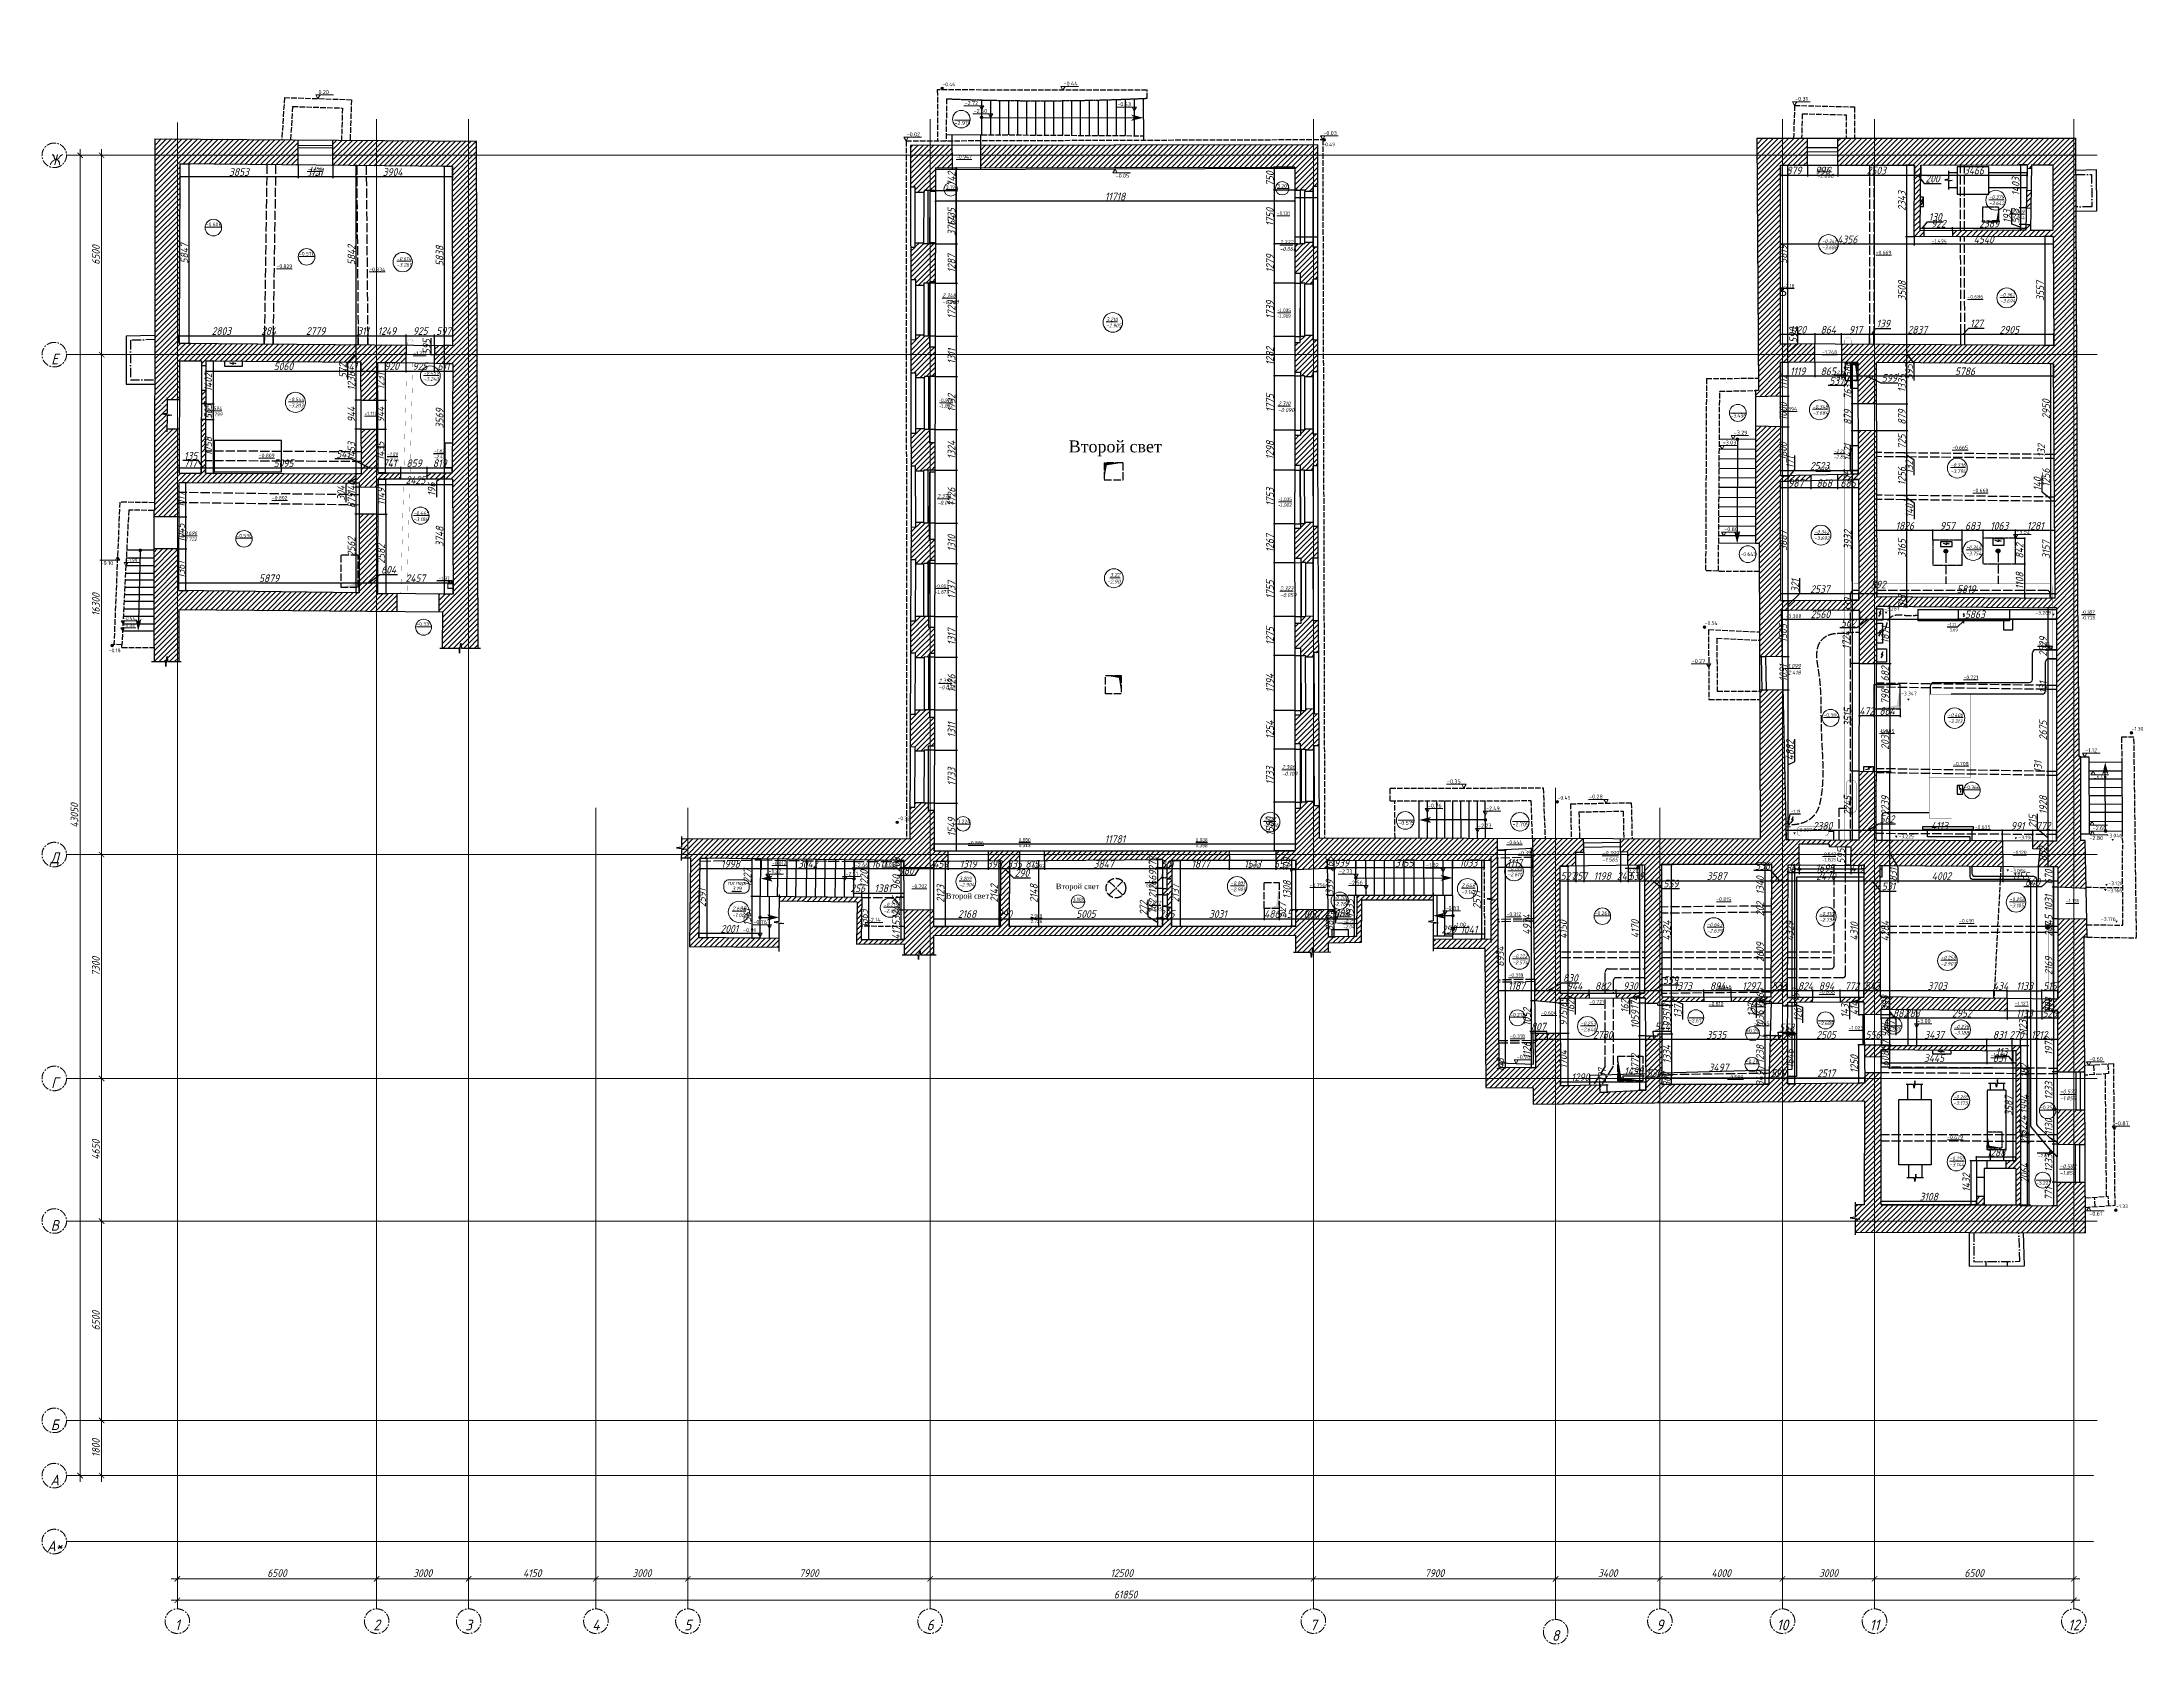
# Model space of a CAD drawing. Header units: millimetres. Extents: x 504091 to 2165846, y 135022 to 442887.
# Drawn here: x 555951 to 624439, y 259897 to 312132 of the extents above; entities that cross this region are included whole.
import ezdxf

# ---------------------------------------------------------------- set-up
doc = ezdxf.new("R2010")
doc.units = ezdxf.units.MM
for name, pattern in [('334', [5, 4, -1]), ('ACAD_ISO02W100', [15, 12, -3]), ('ACAD_ISO10W100', [18, 12, -3, 0, -3]), ('ADSK_Линия сетки', [25, 20, -2.5, 0, -2.5]), ('осеваяX2', [4, 2.5, -0.5, 0.5, -0.5])]:
    doc.linetypes.add(name, pattern=pattern)
doc.layers.get('Defpoints').update_dxf_attribs({"color": 255})
for name, color, linetype in [('Балки', 140, 'ACAD_ISO02W100'), ('Вентиляция', 150, 'Continuous'), ('Водопровод', 4, 'Continuous'), ('Канализация', 28, 'Continuous'), ('Коммуникации', 30, 'Continuous'), ('Контур', 7, 'Continuous'), ('Контур верх_низ', 5, 'ACAD_ISO02W100'), ('Отметки коммуникаций', 7, 'Continuous'), ('Отопление', 30, 'Continuous'), ('Перепад', 251, 'ACAD_ISO02W100'), ('Пожарные коммуникации', 1, 'Continuous'), ('Рама', 121, 'Continuous'), ('Тех отверстия', 5, 'ACAD_ISO02W100'), ('Штриховка', 252, 'Continuous'), ('Электрика', 40, 'Continuous')]:
    doc.layers.add(name, color=color, linetype=linetype)
for name, color, linetype, lineweight in [('Оси', 165, 'осеваяX2', 13), ('отметки', 7, 'Continuous', 20), ('размеры', 7, 'Continuous', 9)]:
    doc.layers.add(name, color=color, linetype=linetype, lineweight=lineweight)
doc.styles.add('DIST', font='TXT.shx', dxfattribs={"width": 0.8})
doc.styles.add('GOST 2.304_new', font='isocpeur.ttf', dxfattribs={"width": 0.9, "oblique": 15})
doc.styles.add('ISOCPEUR', font='isocpeur.ttf', dxfattribs={"width": 0.9, "oblique": 15, "height": 250})
doc.styles.add('rus', font='rusw2.shx', dxfattribs={"height": 0.06})
doc.styles.get("Standard").update_dxf_attribs({"font": 'arial.ttf'})
doc.dimstyles.new('GENPLAN 1000', dxfattribs={"dimscale": 10, "dimtxt": 13, "dimasz": 3, "dimexe": 4, "dimexo": 0, "dimgap": 3, "dimtad": 1, "dimdec": 0, "dimzin": 0, "dimtxsty": 'ISOCPEUR', "dimblk1": 'OBLIQUE', "dimblk2": 'OBLIQUE', "dimsah": 1, "dimcen": -1, "dimaunit": 1, "dimadec": 3, "dimazin": 0, "dimtfac": 0.75, "dimtdec": 0, "dimtix": 1, "dimtmove": 1, "dimatfit": 3, "dimfxl": 0, "dimtvp": 0.6, "dimarcsym": 0})
doc.dimstyles.new('SPDS 1_100', dxfattribs={"dimscale": 100, "dimtxt": 2.5, "dimasz": 1.77, "dimexe": 1.25, "dimexo": 0.625, "dimtad": 1, "dimdec": 0, "dimrnd": 0.001, "dimzin": 9, "dimtxsty": 'GOST 2.304_new', "dimblk": 'ARCHTICK', "dimcen": 2.5, "dimdle": 2, "dimclrt": 256, "dimadec": 0, "dimazin": 2, "dimtfac": 0.75, "dimtdec": 0, "dimtmove": 1, "dimatfit": 3, "dimfxl": 0, "dimtolj": 1, "dimlwd": 9, "dimlwe": 9, "dimarcsym": 0})
doc.dimstyles.new('STANDARD$7', dxfattribs={"dimscale": 35, "dimtxt": 1.8, "dimasz": 1.75, "dimexe": 0, "dimexo": 3, "dimgap": 0.8, "dimtad": 0, "dimdec": 0, "dimrnd": 5, "dimzin": 12, "dimtxsty": 'DIST', "dimblk1": 'OBLIQUE', "dimblk2": 'OBLIQUE', "dimsah": 1, "dimcen": 2.5, "dimaunit": 1, "dimadec": 3, "dimazin": 0, "dimtfac": 1, "dimtdec": 0, "dimtmove": 2, "dimatfit": 3, "dimldrblk": 'OBLIQUE', "dimfxl": 0, "dimtvp": 1.1, "dimarcsym": 0})

# ---------------------------------------------------------------- blocks, each defined once
blk = doc.blocks.new('817')
at = {"color": 0}
for p, q in [((0, 1.8), (-0.5, -0.2)), ((0.5, 0.2), (-0.5, -0.2)), ((0.5, 0.2), (-0.2, -2.2))]:
    blk.add_line(p, q, dxfattribs=at)
blk.add_solid([(-0.2, -1.2), (0.3, -1.4), (-0.2, -2.2)], dxfattribs=at)
blk = doc.blocks.new('*U9')
at = {"layer": 'Электрика', "color": 0, "ltscale": 0.03}
for p, q in [((-2.891, -0.766), (0, 0)), ((0, 0), (0.096, -0.361)), ((0.096, -0.361), (-2.795, -1.127)), ((-2.891, -0.766), (-2.795, -1.127))]:
    blk.add_line(p, q, dxfattribs=at)
at = {"layer": 'Электрика', "color": 0, "xscale": 0.02999999999999999, "yscale": 0.02999999999999999, "zscale": 0.02999999999999999, "rotation": 14.84207476619765}
blk.add_blockref('817', (-1.397, -0.563), dxfattribs=at)
blk = doc.blocks.new('S1')
at = {"color": 0, "const_width": 0.75}
blk.add_lwpolyline([(-0.375, 0, 1), (0.375, 0, 1)], format="xyb", close=True, dxfattribs=at)
blk = doc.blocks.new('*U10')
at = {"layer": 'Штриховка'}
blk.add_lwpolyline([(0, 0), (1.511, -2.286)], dxfattribs=at)
blk.add_solid([(1.679, -2.54), (1.543, -2.155), (1.378, -2.264), (1.511, -2.286)], dxfattribs=at)
at = {"layer": 'Штриховка', "xscale": 0.07662220042706859, "yscale": 0.07662220042706859, "zscale": 0.07662220042706859, "rotation": 92.00857567819726}
blk.add_blockref('S1', (0, 0), dxfattribs=at)
blk = doc.blocks.new('*U14')
at = {"layer": 'Штриховка'}
blk.add_lwpolyline([(0, 0), (-1.58, 2.373)], dxfattribs=at)
blk.add_solid([(-1.749, 2.626), (-1.612, 2.242), (-1.447, 2.352), (-1.58, 2.373)], dxfattribs=at)
at = {"layer": 'Штриховка', "xscale": 0.07662220042706859, "yscale": 0.07662220042706859, "zscale": 0.07662220042706859, "rotation": 272.2103188598759}
blk.add_blockref('S1', (0, 0), dxfattribs=at)
blk = doc.blocks.new('*U13')
at = {"layer": 'Штриховка'}
blk.add_lwpolyline([(0, 0), (1.966, 1.237)], dxfattribs=at)
blk.add_solid([(2.223, 1.399), (1.836, 1.272), (1.941, 1.105), (1.966, 1.237)], dxfattribs=at)
at = {"layer": 'Штриховка', "xscale": 0.07662220042706859, "yscale": 0.07662220042706859, "zscale": 0.07662220042706859, "rotation": 180.7212171987367}
blk.add_blockref('S1', (0, 0), dxfattribs=at)
blk = doc.blocks.new('*U12')
at = {"layer": 'Штриховка'}
blk.add_lwpolyline([(0, 0), (2.574, 1.699)], dxfattribs=at)
blk.add_solid([(2.829, 1.867), (2.444, 1.731), (2.553, 1.566), (2.574, 1.699)], dxfattribs=at)
at = {"layer": 'Штриховка', "xscale": 0.0766222004270686, "yscale": 0.0766222004270686, "zscale": 0.0766222004270686, "rotation": 181.9671141577458}
blk.add_blockref('S1', (0, 0), dxfattribs=at)
blk = doc.blocks.new('*U11')
at = {"layer": 'Штриховка'}
blk.add_lwpolyline([(0, 0), (-1.606, -1.08)], dxfattribs=at)
blk.add_solid([(-1.859, -1.249), (-1.475, -1.111), (-1.586, -0.947), (-1.606, -1.08)], dxfattribs=at)
at = {"layer": 'Штриховка', "xscale": 0.0766222004270686, "yscale": 0.0766222004270686, "zscale": 0.0766222004270686, "rotation": 2.456639255027768}
blk.add_blockref('S1', (0, 0), dxfattribs=at)
blk = doc.blocks.new('*U15')
at = {"layer": 'Штриховка'}
blk.add_lwpolyline([(0, 0), (2.742, -4.148)], dxfattribs=at)
blk.add_solid([(2.91, -4.402), (2.774, -4.018), (2.609, -4.127), (2.742, -4.148)], dxfattribs=at)
at = {"layer": 'Штриховка', "xscale": 0.07662220042706859, "yscale": 0.07662220042706859, "zscale": 0.07662220042706859, "rotation": 92.00857567819726}
blk.add_blockref('S1', (0, 0), dxfattribs=at)
blk = doc.blocks.new('806')
at = {"color": 0, "const_width": 0.6}
blk.add_lwpolyline([(-0.3, 0, 1), (0.3, 0, 1)], format="xyb", close=True, dxfattribs=at)
at = {"color": 0}
blk.add_circle((0, 0), 0.6, dxfattribs=at)
blk = doc.blocks.new('*U16')
at = {"layer": 'Штриховка'}
blk.add_lwpolyline([(0, 0), (-0.186, 0.279)], dxfattribs=at)
blk.add_solid([(-0.355, 0.532), (-0.218, 0.148), (-0.053, 0.258), (-0.186, 0.279)], dxfattribs=at)
at = {"layer": 'Штриховка', "xscale": 0.07662220042706858, "yscale": 0.07662220042706858, "zscale": 0.07662220042706858, "rotation": 272.2841533087241}
blk.add_blockref('S1', (0, 0), dxfattribs=at)
blk = doc.blocks.new('*U17')
at = {"layer": 'Штриховка'}
blk.add_lwpolyline([(0, 0), (-0.172, 0.257)], dxfattribs=at)
blk.add_solid([(-0.341, 0.51), (-0.204, 0.127), (-0.039, 0.237), (-0.172, 0.257)], dxfattribs=at)
at = {"layer": 'Штриховка', "xscale": 0.07662220042706858, "yscale": 0.07662220042706858, "zscale": 0.07662220042706858, "rotation": 272.2841533087241}
blk.add_blockref('S1', (0, 0), dxfattribs=at)
blk = doc.blocks.new('_Oblique')
at = {"color": 0, "linetype": 'ByBlock', "lineweight": -2}
blk.add_line((-0.5, -0.5), (0.5, 0.5), dxfattribs=at)
blk = doc.blocks.new('*U18')
at = {"layer": 'Штриховка'}
blk.add_lwpolyline([(0, 0), (1.028, -1.545)], dxfattribs=at)
blk.add_solid([(1.197, -1.798), (1.06, -1.415), (0.896, -1.524), (1.028, -1.545)], dxfattribs=at)
at = {"layer": 'Штриховка', "xscale": 0.0766222004270686, "yscale": 0.0766222004270686, "zscale": 0.0766222004270686, "rotation": 92.19549456925957}
blk.add_blockref('S1', (0, 0), dxfattribs=at)
blk = doc.blocks.new('*D20')
at = {"layer": 'Defpoints', "color": 0, "lineweight": 20, "ltscale": 0.03, "transparency": 16777216}
for p in [(596152, 287344), (596830, 287344), (596834, 285764)]:
    blk.add_point(p, dxfattribs=at)
at = {"layer": 'размеры', "color": 0, "lineweight": -2, "ltscale": 0.03, "transparency": 16777216}
for p, q in [((596830, 287344), (596112, 287344)), ((596152, 285764), (596152, 287344)), ((596834, 285764), (596112, 285764))]:
    blk.add_line(p, q, dxfattribs=at)
at = {"layer": 'размеры', "color": 0, "lineweight": -2, "ltscale": 0.03, "transparency": 16777216, "xscale": 30, "yscale": 30, "zscale": 30}
for p, rotation in [((596152, 287344), 90), ((596152, 285764), 270)]:
    blk.add_blockref('_Oblique', p, dxfattribs=dict(at, rotation=rotation))
at = {"layer": 'размеры', "color": 0, "ltscale": 0.03, "transparency": 16777216, "insert": (595997, 286554), "char_height": 250, "attachment_point": 5, "rotation": 90, "style": 'ISOCPEUR'}
blk.add_mtext('1580', dxfattribs=at)
blk = doc.blocks.new('*D21')
at = {"layer": 'Defpoints', "color": 0, "lineweight": 20, "ltscale": 0.03, "transparency": 16777216}
for p in [(596152, 289077), (596826, 289077), (596830, 287344)]:
    blk.add_point(p, dxfattribs=at)
at = {"layer": 'размеры', "color": 0, "lineweight": -2, "ltscale": 0.03, "transparency": 16777216}
for p, q in [((596826, 289077), (596112, 289077)), ((596152, 287344), (596152, 289077)), ((596830, 287344), (596112, 287344))]:
    blk.add_line(p, q, dxfattribs=at)
at = {"layer": 'размеры', "color": 0, "lineweight": -2, "ltscale": 0.03, "transparency": 16777216, "xscale": 30, "yscale": 30, "zscale": 30}
for p, rotation in [((596152, 289077), 90), ((596152, 287344), 270)]:
    blk.add_blockref('_Oblique', p, dxfattribs=dict(at, rotation=rotation))
at = {"layer": 'размеры', "color": 0, "ltscale": 0.03, "transparency": 16777216, "insert": (595997, 288211), "char_height": 250, "attachment_point": 5, "rotation": 90, "style": 'ISOCPEUR'}
blk.add_mtext('1733', dxfattribs=at)
blk = doc.blocks.new('*D22')
at = {"layer": 'Defpoints', "color": 0, "lineweight": 20, "ltscale": 0.03, "transparency": 16777216}
for p in [(596152, 290331), (596823, 290331), (596826, 289077)]:
    blk.add_point(p, dxfattribs=at)
at = {"layer": 'размеры', "color": 0, "lineweight": -2, "ltscale": 0.03, "transparency": 16777216}
for p, q in [((596823, 290331), (596112, 290331)), ((596152, 289077), (596152, 290331)), ((596826, 289077), (596112, 289077))]:
    blk.add_line(p, q, dxfattribs=at)
at = {"layer": 'размеры', "color": 0, "lineweight": -2, "ltscale": 0.03, "transparency": 16777216, "xscale": 30, "yscale": 30, "zscale": 30}
for p, rotation in [((596152, 290331), 90), ((596152, 289077), 270)]:
    blk.add_blockref('_Oblique', p, dxfattribs=dict(at, rotation=rotation))
at = {"layer": 'размеры', "color": 0, "ltscale": 0.03, "transparency": 16777216, "insert": (595997, 289704), "char_height": 250, "attachment_point": 5, "rotation": 90, "style": 'ISOCPEUR'}
blk.add_mtext('1254', dxfattribs=at)
blk = doc.blocks.new('*D23')
at = {"layer": 'Defpoints', "color": 0, "lineweight": 20, "ltscale": 0.03, "transparency": 16777216}
for p in [(596152, 292125), (596819, 292125), (596823, 290331)]:
    blk.add_point(p, dxfattribs=at)
at = {"layer": 'размеры', "color": 0, "lineweight": -2, "ltscale": 0.03, "transparency": 16777216}
for p, q in [((596819, 292125), (596112, 292125)), ((596152, 290331), (596152, 292125)), ((596823, 290331), (596112, 290331))]:
    blk.add_line(p, q, dxfattribs=at)
at = {"layer": 'размеры', "color": 0, "lineweight": -2, "ltscale": 0.03, "transparency": 16777216, "xscale": 30, "yscale": 30, "zscale": 30}
for p, rotation in [((596152, 292125), 90), ((596152, 290331), 270)]:
    blk.add_blockref('_Oblique', p, dxfattribs=dict(at, rotation=rotation))
at = {"layer": 'размеры', "color": 0, "ltscale": 0.03, "transparency": 16777216, "insert": (595997, 291228), "char_height": 250, "attachment_point": 5, "rotation": 90, "style": 'ISOCPEUR'}
blk.add_mtext('1794', dxfattribs=at)
blk = doc.blocks.new('*D24')
at = {"layer": 'Defpoints', "color": 0, "lineweight": 20, "ltscale": 0.03, "transparency": 16777216}
for p in [(596152, 293400), (596816, 293400), (596819, 292125)]:
    blk.add_point(p, dxfattribs=at)
at = {"layer": 'размеры', "color": 0, "lineweight": -2, "ltscale": 0.03, "transparency": 16777216}
for p, q in [((596816, 293400), (596112, 293400)), ((596152, 292125), (596152, 293400)), ((596819, 292125), (596112, 292125))]:
    blk.add_line(p, q, dxfattribs=at)
at = {"layer": 'размеры', "color": 0, "lineweight": -2, "ltscale": 0.03, "transparency": 16777216, "xscale": 30, "yscale": 30, "zscale": 30}
for p, rotation in [((596152, 293400), 90), ((596152, 292125), 270)]:
    blk.add_blockref('_Oblique', p, dxfattribs=dict(at, rotation=rotation))
at = {"layer": 'размеры', "color": 0, "ltscale": 0.03, "transparency": 16777216, "insert": (595997, 292763), "char_height": 250, "attachment_point": 5, "rotation": 90, "style": 'ISOCPEUR'}
blk.add_mtext('1275', dxfattribs=at)
blk = doc.blocks.new('*D25')
at = {"layer": 'Defpoints', "color": 0, "lineweight": 20, "ltscale": 0.03, "transparency": 16777216}
for p in [(596152, 295155), (596812, 295155), (596816, 293400)]:
    blk.add_point(p, dxfattribs=at)
at = {"layer": 'размеры', "color": 0, "lineweight": -2, "ltscale": 0.03, "transparency": 16777216}
for p, q in [((596812, 295155), (596112, 295155)), ((596152, 293400), (596152, 295155)), ((596816, 293400), (596112, 293400))]:
    blk.add_line(p, q, dxfattribs=at)
at = {"layer": 'размеры', "color": 0, "lineweight": -2, "ltscale": 0.03, "transparency": 16777216, "xscale": 30, "yscale": 30, "zscale": 30}
for p, rotation in [((596152, 295155), 90), ((596152, 293400), 270)]:
    blk.add_blockref('_Oblique', p, dxfattribs=dict(at, rotation=rotation))
at = {"layer": 'размеры', "color": 0, "ltscale": 0.03, "transparency": 16777216, "insert": (595997, 294278), "char_height": 250, "attachment_point": 5, "rotation": 90, "style": 'ISOCPEUR'}
blk.add_mtext('1755', dxfattribs=at)
blk = doc.blocks.new('*D26')
at = {"layer": 'Defpoints', "color": 0, "lineweight": 20, "ltscale": 0.03, "transparency": 16777216}
for p in [(596152, 296422), (596809, 296422), (596812, 295155)]:
    blk.add_point(p, dxfattribs=at)
at = {"layer": 'размеры', "color": 0, "lineweight": -2, "ltscale": 0.03, "transparency": 16777216}
for p, q in [((596809, 296422), (596112, 296422)), ((596152, 295155), (596152, 296422)), ((596812, 295155), (596112, 295155))]:
    blk.add_line(p, q, dxfattribs=at)
at = {"layer": 'размеры', "color": 0, "lineweight": -2, "ltscale": 0.03, "transparency": 16777216, "xscale": 30, "yscale": 30, "zscale": 30}
for p, rotation in [((596152, 296422), 90), ((596152, 295155), 270)]:
    blk.add_blockref('_Oblique', p, dxfattribs=dict(at, rotation=rotation))
at = {"layer": 'размеры', "color": 0, "ltscale": 0.03, "transparency": 16777216, "insert": (595997, 295789), "char_height": 250, "attachment_point": 5, "rotation": 90, "style": 'ISOCPEUR'}
blk.add_mtext('1267', dxfattribs=at)
blk = doc.blocks.new('*D27')
at = {"layer": 'Defpoints', "color": 0, "lineweight": 20, "ltscale": 0.03, "transparency": 16777216}
for p in [(596152, 298175), (596807, 298175), (596809, 296422)]:
    blk.add_point(p, dxfattribs=at)
at = {"layer": 'размеры', "color": 0, "lineweight": -2, "ltscale": 0.03, "transparency": 16777216}
for p, q in [((596807, 298175), (596112, 298175)), ((596152, 296422), (596152, 298175)), ((596809, 296422), (596112, 296422))]:
    blk.add_line(p, q, dxfattribs=at)
at = {"layer": 'размеры', "color": 0, "lineweight": -2, "ltscale": 0.03, "transparency": 16777216, "xscale": 30, "yscale": 30, "zscale": 30}
for p, rotation in [((596152, 298175), 90), ((596152, 296422), 270)]:
    blk.add_blockref('_Oblique', p, dxfattribs=dict(at, rotation=rotation))
at = {"layer": 'размеры', "color": 0, "ltscale": 0.03, "transparency": 16777216, "insert": (595997, 297299), "char_height": 250, "attachment_point": 5, "rotation": 90, "style": 'ISOCPEUR'}
blk.add_mtext('1753', dxfattribs=at)
blk = doc.blocks.new('*D28')
at = {"layer": 'Defpoints', "color": 0, "lineweight": 20, "ltscale": 0.03, "transparency": 16777216}
for p in [(596152, 299473), (596807, 299473), (596807, 298175)]:
    blk.add_point(p, dxfattribs=at)
at = {"layer": 'размеры', "color": 0, "lineweight": -2, "ltscale": 0.03, "transparency": 16777216}
for p, q in [((596807, 299473), (596112, 299473)), ((596152, 298175), (596152, 299473)), ((596807, 298175), (596112, 298175))]:
    blk.add_line(p, q, dxfattribs=at)
at = {"layer": 'размеры', "color": 0, "lineweight": -2, "ltscale": 0.03, "transparency": 16777216, "xscale": 30, "yscale": 30, "zscale": 30}
for p, rotation in [((596152, 299473), 90), ((596152, 298175), 270)]:
    blk.add_blockref('_Oblique', p, dxfattribs=dict(at, rotation=rotation))
at = {"layer": 'размеры', "color": 0, "ltscale": 0.03, "transparency": 16777216, "insert": (595997, 298824), "char_height": 250, "attachment_point": 5, "rotation": 90, "style": 'ISOCPEUR'}
blk.add_mtext('1298', dxfattribs=at)
blk = doc.blocks.new('*D29')
at = {"layer": 'Defpoints', "color": 0, "lineweight": 20, "ltscale": 0.03, "transparency": 16777216}
for p in [(596152, 301248), (596807, 301248), (596807, 299473)]:
    blk.add_point(p, dxfattribs=at)
at = {"layer": 'размеры', "color": 0, "lineweight": -2, "ltscale": 0.03, "transparency": 16777216}
for p, q in [((596807, 301248), (596112, 301248)), ((596152, 299473), (596152, 301248)), ((596807, 299473), (596112, 299473))]:
    blk.add_line(p, q, dxfattribs=at)
at = {"layer": 'размеры', "color": 0, "lineweight": -2, "ltscale": 0.03, "transparency": 16777216, "xscale": 30, "yscale": 30, "zscale": 30}
for p, rotation in [((596152, 301248), 90), ((596152, 299473), 270)]:
    blk.add_blockref('_Oblique', p, dxfattribs=dict(at, rotation=rotation))
at = {"layer": 'размеры', "color": 0, "ltscale": 0.03, "transparency": 16777216, "insert": (595997, 300361), "char_height": 250, "attachment_point": 5, "rotation": 90, "style": 'ISOCPEUR'}
blk.add_mtext('1775', dxfattribs=at)
blk = doc.blocks.new('*D30')
at = {"layer": 'Defpoints', "color": 0, "lineweight": 20, "ltscale": 0.03, "transparency": 16777216}
for p in [(596152, 302530), (596807, 302530), (596807, 301248)]:
    blk.add_point(p, dxfattribs=at)
at = {"layer": 'размеры', "color": 0, "lineweight": -2, "ltscale": 0.03, "transparency": 16777216}
for p, q in [((596807, 302530), (596112, 302530)), ((596152, 301248), (596152, 302530)), ((596807, 301248), (596112, 301248))]:
    blk.add_line(p, q, dxfattribs=at)
at = {"layer": 'размеры', "color": 0, "lineweight": -2, "ltscale": 0.03, "transparency": 16777216, "xscale": 30, "yscale": 30, "zscale": 30}
for p, rotation in [((596152, 302530), 90), ((596152, 301248), 270)]:
    blk.add_blockref('_Oblique', p, dxfattribs=dict(at, rotation=rotation))
at = {"layer": 'размеры', "color": 0, "ltscale": 0.03, "transparency": 16777216, "insert": (595997, 301889), "char_height": 250, "attachment_point": 5, "rotation": 90, "style": 'ISOCPEUR'}
blk.add_mtext('1282', dxfattribs=at)
blk = doc.blocks.new('*D31')
at = {"layer": 'Defpoints', "color": 0, "lineweight": 20, "ltscale": 0.03, "transparency": 16777216}
for p in [(596152, 304269), (596807, 304269), (596807, 302530)]:
    blk.add_point(p, dxfattribs=at)
at = {"layer": 'размеры', "color": 0, "lineweight": -2, "ltscale": 0.03, "transparency": 16777216}
for p, q in [((596807, 304269), (596112, 304269)), ((596152, 302530), (596152, 304269)), ((596807, 302530), (596112, 302530))]:
    blk.add_line(p, q, dxfattribs=at)
at = {"layer": 'размеры', "color": 0, "lineweight": -2, "ltscale": 0.03, "transparency": 16777216, "xscale": 30, "yscale": 30, "zscale": 30}
for p, rotation in [((596152, 304269), 90), ((596152, 302530), 270)]:
    blk.add_blockref('_Oblique', p, dxfattribs=dict(at, rotation=rotation))
at = {"layer": 'размеры', "color": 0, "ltscale": 0.03, "transparency": 16777216, "insert": (595997, 303400), "char_height": 250, "attachment_point": 5, "rotation": 90, "style": 'ISOCPEUR'}
blk.add_mtext('1739', dxfattribs=at)
blk = doc.blocks.new('*D32')
at = {"layer": 'Defpoints', "color": 0, "lineweight": 20, "ltscale": 0.03, "transparency": 16777216}
for p in [(596152, 305548), (596902, 305548), (596807, 304269)]:
    blk.add_point(p, dxfattribs=at)
at = {"layer": 'размеры', "color": 0, "lineweight": -2, "ltscale": 0.03, "transparency": 16777216}
for p, q in [((596902, 305548), (596112, 305548)), ((596152, 304269), (596152, 305548)), ((596807, 304269), (596112, 304269))]:
    blk.add_line(p, q, dxfattribs=at)
at = {"layer": 'размеры', "color": 0, "lineweight": -2, "ltscale": 0.03, "transparency": 16777216, "xscale": 30, "yscale": 30, "zscale": 30}
for p, rotation in [((596152, 305548), 90), ((596152, 304269), 270)]:
    blk.add_blockref('_Oblique', p, dxfattribs=dict(at, rotation=rotation))
at = {"layer": 'размеры', "color": 0, "ltscale": 0.03, "transparency": 16777216, "insert": (595997, 304909), "char_height": 250, "attachment_point": 5, "rotation": 90, "style": 'ISOCPEUR'}
blk.add_mtext('1279', dxfattribs=at)
blk = doc.blocks.new('*D33')
at = {"layer": 'Defpoints', "color": 0, "lineweight": 20, "ltscale": 0.03, "transparency": 16777216}
for p in [(596152, 307298), (596902, 307298), (596902, 305548)]:
    blk.add_point(p, dxfattribs=at)
at = {"layer": 'размеры', "color": 0, "lineweight": -2, "ltscale": 0.03, "transparency": 16777216}
for p, q in [((596902, 307298), (596112, 307298)), ((596152, 305548), (596152, 307298)), ((596902, 305548), (596112, 305548))]:
    blk.add_line(p, q, dxfattribs=at)
at = {"layer": 'размеры', "color": 0, "lineweight": -2, "ltscale": 0.03, "transparency": 16777216, "xscale": 30, "yscale": 30, "zscale": 30}
for p, rotation in [((596152, 307298), 90), ((596152, 305548), 270)]:
    blk.add_blockref('_Oblique', p, dxfattribs=dict(at, rotation=rotation))
at = {"layer": 'размеры', "color": 0, "ltscale": 0.03, "transparency": 16777216, "insert": (595997, 306423), "char_height": 250, "attachment_point": 5, "rotation": 90, "style": 'ISOCPEUR'}
blk.add_mtext('1750', dxfattribs=at)
blk = doc.blocks.new('*D34')
at = {"layer": 'Defpoints', "color": 0, "lineweight": 20, "ltscale": 0.03, "transparency": 16777216}
for p in [(596152, 308048), (596808, 308048), (596902, 307298)]:
    blk.add_point(p, dxfattribs=at)
at = {"layer": 'размеры', "color": 0, "lineweight": -2, "ltscale": 0.03, "transparency": 16777216}
for p, q in [((596808, 308048), (596112, 308048)), ((596152, 307298), (596152, 308048)), ((596902, 307298), (596112, 307298))]:
    blk.add_line(p, q, dxfattribs=at)
at = {"layer": 'размеры', "color": 0, "lineweight": -2, "ltscale": 0.03, "transparency": 16777216, "xscale": 30, "yscale": 30, "zscale": 30}
for p, rotation in [((596152, 308048), 90), ((596152, 307298), 270)]:
    blk.add_blockref('_Oblique', p, dxfattribs=dict(at, rotation=rotation))
at = {"layer": 'размеры', "color": 0, "ltscale": 0.03, "transparency": 16777216, "insert": (595997, 307673), "char_height": 250, "attachment_point": 5, "rotation": 90, "style": 'ISOCPEUR'}
blk.add_mtext('750', dxfattribs=at)
blk = doc.blocks.new('*D35')
at = {"layer": 'Defpoints', "color": 0, "lineweight": 20, "ltscale": 0.03, "transparency": 16777216}
for p in [(585089, 308029), (596808, 308048), (585089, 306939)]:
    blk.add_point(p, dxfattribs=at)
at = {"layer": 'размеры', "color": 0, "lineweight": -2, "ltscale": 0.03, "transparency": 16777216}
for p, q in [((585089, 308029), (585089, 306899)), ((596808, 308048), (596808, 306899)), ((596808, 306939), (585089, 306939))]:
    blk.add_line(p, q, dxfattribs=at)
at = {"layer": 'размеры', "color": 0, "lineweight": -2, "ltscale": 0.03, "transparency": 16777216, "xscale": 30, "yscale": 30, "zscale": 30, "rotation": 180}
blk.add_blockref('_Oblique', (585089, 306939), dxfattribs=at)
at = {"layer": 'размеры', "color": 0, "lineweight": -2, "ltscale": 0.03, "transparency": 16777216, "xscale": 30, "yscale": 30, "zscale": 30}
blk.add_blockref('_Oblique', (596808, 306939), dxfattribs=at)
at = {"layer": 'размеры', "color": 0, "ltscale": 0.03, "transparency": 16777216, "insert": (590948, 307094), "char_height": 250, "attachment_point": 5, "style": 'ISOCPEUR'}
blk.add_mtext('11718', dxfattribs=at)
blk = doc.blocks.new('*D36')
at = {"layer": 'Defpoints', "color": 0, "lineweight": 20, "ltscale": 0.03, "transparency": 16777216}
for p in [(585089, 308029), (585088, 307287), (585768, 307287)]:
    blk.add_point(p, dxfattribs=at)
at = {"layer": 'размеры', "color": 0, "lineweight": -2, "ltscale": 0.03, "transparency": 16777216}
for p, q in [((585089, 308029), (585808, 308029)), ((585768, 308029), (585768, 307287)), ((585088, 307287), (585808, 307287))]:
    blk.add_line(p, q, dxfattribs=at)
at = {"layer": 'размеры', "color": 0, "lineweight": -2, "ltscale": 0.03, "transparency": 16777216, "xscale": 30, "yscale": 30, "zscale": 30}
for p, rotation in [((585768, 308029), 90), ((585768, 307287), 270)]:
    blk.add_blockref('_Oblique', p, dxfattribs=dict(at, rotation=rotation))
at = {"layer": 'размеры', "color": 0, "ltscale": 0.03, "transparency": 16777216, "insert": (585613, 307658), "char_height": 250, "attachment_point": 5, "rotation": 90, "style": 'ISOCPEUR'}
blk.add_mtext('742', dxfattribs=at)
blk = doc.blocks.new('*D37')
at = {"layer": 'Defpoints', "color": 0, "lineweight": 20, "ltscale": 0.03, "transparency": 16777216}
for p in [(585088, 307287), (585085, 305552), (585768, 305552)]:
    blk.add_point(p, dxfattribs=at)
at = {"layer": 'размеры', "color": 0, "lineweight": -2, "ltscale": 0.03, "transparency": 16777216}
for p, q in [((585088, 307287), (585808, 307287)), ((585768, 307287), (585768, 305552)), ((585085, 305552), (585808, 305552))]:
    blk.add_line(p, q, dxfattribs=at)
at = {"layer": 'размеры', "color": 0, "lineweight": -2, "ltscale": 0.03, "transparency": 16777216, "xscale": 30, "yscale": 30, "zscale": 30}
for p, rotation in [((585768, 307287), 90), ((585768, 305552), 270)]:
    blk.add_blockref('_Oblique', p, dxfattribs=dict(at, rotation=rotation))
at = {"layer": 'размеры', "color": 0, "ltscale": 0.03, "transparency": 16777216, "insert": (585613, 306419), "char_height": 250, "attachment_point": 5, "rotation": 90, "style": 'ISOCPEUR'}
blk.add_mtext('1735', dxfattribs=at)
blk = doc.blocks.new('*D38')
at = {"layer": 'Defpoints', "color": 0, "lineweight": 20, "ltscale": 0.03, "transparency": 16777216}
for p in [(585085, 305552), (585083, 304265), (585768, 304265)]:
    blk.add_point(p, dxfattribs=at)
at = {"layer": 'размеры', "color": 0, "lineweight": -2, "ltscale": 0.03, "transparency": 16777216}
for p, q in [((585085, 305552), (585808, 305552)), ((585768, 305552), (585768, 304265)), ((585083, 304265), (585808, 304265))]:
    blk.add_line(p, q, dxfattribs=at)
at = {"layer": 'размеры', "color": 0, "lineweight": -2, "ltscale": 0.03, "transparency": 16777216, "xscale": 30, "yscale": 30, "zscale": 30}
for p, rotation in [((585768, 305552), 90), ((585768, 304265), 270)]:
    blk.add_blockref('_Oblique', p, dxfattribs=dict(at, rotation=rotation))
at = {"layer": 'размеры', "color": 0, "ltscale": 0.03, "transparency": 16777216, "insert": (585613, 304909), "char_height": 250, "attachment_point": 5, "rotation": 90, "style": 'ISOCPEUR'}
blk.add_mtext('1287', dxfattribs=at)
blk = doc.blocks.new('*D39')
at = {"layer": 'Defpoints', "color": 0, "lineweight": 20, "ltscale": 0.03, "transparency": 16777216}
for p in [(585089, 308029), (585768, 308029), (585083, 304265)]:
    blk.add_point(p, dxfattribs=at)
at = {"layer": 'размеры', "color": 0, "lineweight": -2, "ltscale": 0.03, "transparency": 16777216}
for p, q in [((585089, 308029), (585808, 308029)), ((585768, 304265), (585768, 308029)), ((585083, 304265), (585808, 304265))]:
    blk.add_line(p, q, dxfattribs=at)
at = {"layer": 'размеры', "color": 0, "lineweight": -2, "ltscale": 0.03, "transparency": 16777216, "xscale": 30, "yscale": 30, "zscale": 30}
for p, rotation in [((585768, 308029), 90), ((585768, 304265), 270)]:
    blk.add_blockref('_Oblique', p, dxfattribs=dict(at, rotation=rotation))
at = {"layer": 'размеры', "color": 0, "ltscale": 0.03, "transparency": 16777216, "insert": (585613, 306147), "char_height": 250, "attachment_point": 5, "rotation": 90, "style": 'ISOCPEUR'}
blk.add_mtext('3764', dxfattribs=at)
blk = doc.blocks.new('*D40')
at = {"layer": 'Defpoints', "color": 0, "lineweight": 20, "ltscale": 0.03, "transparency": 16777216}
for p in [(585083, 304265), (585080, 302536), (585768, 302536)]:
    blk.add_point(p, dxfattribs=at)
at = {"layer": 'размеры', "color": 0, "lineweight": -2, "ltscale": 0.03, "transparency": 16777216}
for p, q in [((585083, 304265), (585808, 304265)), ((585768, 304265), (585768, 302536)), ((585080, 302536), (585808, 302536))]:
    blk.add_line(p, q, dxfattribs=at)
at = {"layer": 'размеры', "color": 0, "lineweight": -2, "ltscale": 0.03, "transparency": 16777216, "xscale": 30, "yscale": 30, "zscale": 30}
for p, rotation in [((585768, 304265), 90), ((585768, 302536), 270)]:
    blk.add_blockref('_Oblique', p, dxfattribs=dict(at, rotation=rotation))
at = {"layer": 'размеры', "color": 0, "ltscale": 0.03, "transparency": 16777216, "insert": (585613, 303401), "char_height": 250, "attachment_point": 5, "rotation": 90, "style": 'ISOCPEUR'}
blk.add_mtext('1729', dxfattribs=at)
blk = doc.blocks.new('*D41')
at = {"layer": 'Defpoints', "color": 0, "lineweight": 20, "ltscale": 0.03, "transparency": 16777216}
for p in [(585080, 302536), (585078, 301225), (585768, 301225)]:
    blk.add_point(p, dxfattribs=at)
at = {"layer": 'размеры', "color": 0, "lineweight": -2, "ltscale": 0.03, "transparency": 16777216}
for p, q in [((585080, 302536), (585808, 302536)), ((585768, 302536), (585768, 301225)), ((585078, 301225), (585808, 301225))]:
    blk.add_line(p, q, dxfattribs=at)
at = {"layer": 'размеры', "color": 0, "lineweight": -2, "ltscale": 0.03, "transparency": 16777216, "xscale": 30, "yscale": 30, "zscale": 30}
for p, rotation in [((585768, 302536), 90), ((585768, 301225), 270)]:
    blk.add_blockref('_Oblique', p, dxfattribs=dict(at, rotation=rotation))
at = {"layer": 'размеры', "color": 0, "ltscale": 0.03, "transparency": 16777216, "insert": (585613, 301881), "char_height": 250, "attachment_point": 5, "rotation": 90, "style": 'ISOCPEUR'}
blk.add_mtext('1311', dxfattribs=at)
blk = doc.blocks.new('*D42')
at = {"layer": 'Defpoints', "color": 0, "lineweight": 20, "ltscale": 0.03, "transparency": 16777216}
for p in [(585078, 301225), (585075, 299493), (585768, 299493)]:
    blk.add_point(p, dxfattribs=at)
at = {"layer": 'размеры', "color": 0, "lineweight": -2, "ltscale": 0.03, "transparency": 16777216}
for p, q in [((585078, 301225), (585808, 301225)), ((585768, 301225), (585768, 299493)), ((585075, 299493), (585808, 299493))]:
    blk.add_line(p, q, dxfattribs=at)
at = {"layer": 'размеры', "color": 0, "lineweight": -2, "ltscale": 0.03, "transparency": 16777216, "xscale": 30, "yscale": 30, "zscale": 30}
for p, rotation in [((585768, 301225), 90), ((585768, 299493), 270)]:
    blk.add_blockref('_Oblique', p, dxfattribs=dict(at, rotation=rotation))
at = {"layer": 'размеры', "color": 0, "ltscale": 0.03, "transparency": 16777216, "insert": (585613, 300359), "char_height": 250, "attachment_point": 5, "rotation": 90, "style": 'ISOCPEUR'}
blk.add_mtext('1732', dxfattribs=at)
blk = doc.blocks.new('*D43')
at = {"layer": 'Defpoints', "color": 0, "lineweight": 20, "ltscale": 0.03, "transparency": 16777216}
for p in [(585075, 299493), (585073, 298169), (585768, 298169)]:
    blk.add_point(p, dxfattribs=at)
at = {"layer": 'размеры', "color": 0, "lineweight": -2, "ltscale": 0.03, "transparency": 16777216}
for p, q in [((585075, 299493), (585808, 299493)), ((585768, 299493), (585768, 298169)), ((585073, 298169), (585808, 298169))]:
    blk.add_line(p, q, dxfattribs=at)
at = {"layer": 'размеры', "color": 0, "lineweight": -2, "ltscale": 0.03, "transparency": 16777216, "xscale": 30, "yscale": 30, "zscale": 30}
for p, rotation in [((585768, 299493), 90), ((585768, 298169), 270)]:
    blk.add_blockref('_Oblique', p, dxfattribs=dict(at, rotation=rotation))
at = {"layer": 'размеры', "color": 0, "ltscale": 0.03, "transparency": 16777216, "insert": (585613, 298831), "char_height": 250, "attachment_point": 5, "rotation": 90, "style": 'ISOCPEUR'}
blk.add_mtext('1324', dxfattribs=at)
blk = doc.blocks.new('*D44')
at = {"layer": 'Defpoints', "color": 0, "lineweight": 20, "ltscale": 0.03, "transparency": 16777216}
for p in [(585073, 298169), (585070, 296443), (585768, 296443)]:
    blk.add_point(p, dxfattribs=at)
at = {"layer": 'размеры', "color": 0, "lineweight": -2, "ltscale": 0.03, "transparency": 16777216}
for p, q in [((585073, 298169), (585808, 298169)), ((585768, 298169), (585768, 296443)), ((585070, 296443), (585808, 296443))]:
    blk.add_line(p, q, dxfattribs=at)
at = {"layer": 'размеры', "color": 0, "lineweight": -2, "ltscale": 0.03, "transparency": 16777216, "xscale": 30, "yscale": 30, "zscale": 30}
for p, rotation in [((585768, 298169), 90), ((585768, 296443), 270)]:
    blk.add_blockref('_Oblique', p, dxfattribs=dict(at, rotation=rotation))
at = {"layer": 'размеры', "color": 0, "ltscale": 0.03, "transparency": 16777216, "insert": (585613, 297306), "char_height": 250, "attachment_point": 5, "rotation": 90, "style": 'ISOCPEUR'}
blk.add_mtext('1726', dxfattribs=at)
blk = doc.blocks.new('*D45')
at = {"layer": 'Defpoints', "color": 0, "lineweight": 20, "ltscale": 0.03, "transparency": 16777216}
for p in [(585070, 296443), (585068, 295133), (585768, 295133)]:
    blk.add_point(p, dxfattribs=at)
at = {"layer": 'размеры', "color": 0, "lineweight": -2, "ltscale": 0.03, "transparency": 16777216}
for p, q in [((585070, 296443), (585808, 296443)), ((585768, 296443), (585768, 295133)), ((585068, 295133), (585808, 295133))]:
    blk.add_line(p, q, dxfattribs=at)
at = {"layer": 'размеры', "color": 0, "lineweight": -2, "ltscale": 0.03, "transparency": 16777216, "xscale": 30, "yscale": 30, "zscale": 30}
for p, rotation in [((585768, 296443), 90), ((585768, 295133), 270)]:
    blk.add_blockref('_Oblique', p, dxfattribs=dict(at, rotation=rotation))
at = {"layer": 'размеры', "color": 0, "ltscale": 0.03, "transparency": 16777216, "insert": (585613, 295788), "char_height": 250, "attachment_point": 5, "rotation": 90, "style": 'ISOCPEUR'}
blk.add_mtext('1310', dxfattribs=at)
blk = doc.blocks.new('*D46')
at = {"layer": 'Defpoints', "color": 0, "lineweight": 20, "ltscale": 0.03, "transparency": 16777216}
for p in [(585068, 295133), (585065, 293396), (585768, 293396)]:
    blk.add_point(p, dxfattribs=at)
at = {"layer": 'размеры', "color": 0, "lineweight": -2, "ltscale": 0.03, "transparency": 16777216}
for p, q in [((585068, 295133), (585808, 295133)), ((585768, 295133), (585768, 293396)), ((585065, 293396), (585808, 293396))]:
    blk.add_line(p, q, dxfattribs=at)
at = {"layer": 'размеры', "color": 0, "lineweight": -2, "ltscale": 0.03, "transparency": 16777216, "xscale": 30, "yscale": 30, "zscale": 30}
for p, rotation in [((585768, 295133), 90), ((585768, 293396), 270)]:
    blk.add_blockref('_Oblique', p, dxfattribs=dict(at, rotation=rotation))
at = {"layer": 'размеры', "color": 0, "ltscale": 0.03, "transparency": 16777216, "insert": (585613, 294265), "char_height": 250, "attachment_point": 5, "rotation": 90, "style": 'ISOCPEUR'}
blk.add_mtext('1737', dxfattribs=at)
blk = doc.blocks.new('*D47')
at = {"layer": 'Defpoints', "color": 0, "lineweight": 20, "ltscale": 0.03, "transparency": 16777216}
for p in [(585065, 293396), (585063, 292079), (585768, 292079)]:
    blk.add_point(p, dxfattribs=at)
at = {"layer": 'размеры', "color": 0, "lineweight": -2, "ltscale": 0.03, "transparency": 16777216}
for p, q in [((585065, 293396), (585808, 293396)), ((585768, 293396), (585768, 292079)), ((585063, 292079), (585808, 292079))]:
    blk.add_line(p, q, dxfattribs=at)
at = {"layer": 'размеры', "color": 0, "lineweight": -2, "ltscale": 0.03, "transparency": 16777216, "xscale": 30, "yscale": 30, "zscale": 30}
for p, rotation in [((585768, 293396), 90), ((585768, 292079), 270)]:
    blk.add_blockref('_Oblique', p, dxfattribs=dict(at, rotation=rotation))
at = {"layer": 'размеры', "color": 0, "ltscale": 0.03, "transparency": 16777216, "insert": (585613, 292738), "char_height": 250, "attachment_point": 5, "rotation": 90, "style": 'ISOCPEUR'}
blk.add_mtext('1317', dxfattribs=at)
blk = doc.blocks.new('*D48')
at = {"layer": 'Defpoints', "color": 0, "lineweight": 20, "ltscale": 0.03, "transparency": 16777216}
for p in [(585063, 292079), (585060, 290353), (585768, 290353)]:
    blk.add_point(p, dxfattribs=at)
at = {"layer": 'размеры', "color": 0, "lineweight": -2, "ltscale": 0.03, "transparency": 16777216}
for p, q in [((585063, 292079), (585808, 292079)), ((585768, 292079), (585768, 290353)), ((585060, 290353), (585808, 290353))]:
    blk.add_line(p, q, dxfattribs=at)
at = {"layer": 'размеры', "color": 0, "lineweight": -2, "ltscale": 0.03, "transparency": 16777216, "xscale": 30, "yscale": 30, "zscale": 30}
for p, rotation in [((585768, 292079), 90), ((585768, 290353), 270)]:
    blk.add_blockref('_Oblique', p, dxfattribs=dict(at, rotation=rotation))
at = {"layer": 'размеры', "color": 0, "ltscale": 0.03, "transparency": 16777216, "insert": (585613, 291216), "char_height": 250, "attachment_point": 5, "rotation": 90, "style": 'ISOCPEUR'}
blk.add_mtext('1726', dxfattribs=at)
blk = doc.blocks.new('*D49')
at = {"layer": 'Defpoints', "color": 0, "lineweight": 20, "ltscale": 0.03, "transparency": 16777216}
for p in [(585060, 290353), (585058, 289042), (585768, 289042)]:
    blk.add_point(p, dxfattribs=at)
at = {"layer": 'размеры', "color": 0, "lineweight": -2, "ltscale": 0.03, "transparency": 16777216}
for p, q in [((585060, 290353), (585808, 290353)), ((585768, 290353), (585768, 289042)), ((585058, 289042), (585808, 289042))]:
    blk.add_line(p, q, dxfattribs=at)
at = {"layer": 'размеры', "color": 0, "lineweight": -2, "ltscale": 0.03, "transparency": 16777216, "xscale": 30, "yscale": 30, "zscale": 30}
for p, rotation in [((585768, 290353), 90), ((585768, 289042), 270)]:
    blk.add_blockref('_Oblique', p, dxfattribs=dict(at, rotation=rotation))
at = {"layer": 'размеры', "color": 0, "ltscale": 0.03, "transparency": 16777216, "insert": (585613, 289698), "char_height": 250, "attachment_point": 5, "rotation": 90, "style": 'ISOCPEUR'}
blk.add_mtext('1311', dxfattribs=at)
blk = doc.blocks.new('*D50')
at = {"layer": 'Defpoints', "color": 0, "lineweight": 20, "ltscale": 0.03, "transparency": 16777216}
for p in [(585058, 289042), (585055, 287309), (585768, 287309)]:
    blk.add_point(p, dxfattribs=at)
at = {"layer": 'размеры', "color": 0, "lineweight": -2, "ltscale": 0.03, "transparency": 16777216}
for p, q in [((585058, 289042), (585808, 289042)), ((585768, 289042), (585768, 287309)), ((585055, 287309), (585808, 287309))]:
    blk.add_line(p, q, dxfattribs=at)
at = {"layer": 'размеры', "color": 0, "lineweight": -2, "ltscale": 0.03, "transparency": 16777216, "xscale": 30, "yscale": 30, "zscale": 30}
for p, rotation in [((585768, 289042), 90), ((585768, 287309), 270)]:
    blk.add_blockref('_Oblique', p, dxfattribs=dict(at, rotation=rotation))
at = {"layer": 'размеры', "color": 0, "ltscale": 0.03, "transparency": 16777216, "insert": (585613, 288176), "char_height": 250, "attachment_point": 5, "rotation": 90, "style": 'ISOCPEUR'}
blk.add_mtext('1733', dxfattribs=at)
blk = doc.blocks.new('*D51')
at = {"layer": 'Defpoints', "color": 0, "lineweight": 20, "ltscale": 0.03, "transparency": 16777216}
for p in [(585055, 287309), (585053, 285760), (585768, 285760)]:
    blk.add_point(p, dxfattribs=at)
at = {"layer": 'размеры', "color": 0, "lineweight": -2, "ltscale": 0.03, "transparency": 16777216}
for p, q in [((585055, 287309), (585808, 287309)), ((585768, 287309), (585768, 285760)), ((585053, 285760), (585808, 285760))]:
    blk.add_line(p, q, dxfattribs=at)
at = {"layer": 'размеры', "color": 0, "lineweight": -2, "ltscale": 0.03, "transparency": 16777216, "xscale": 30, "yscale": 30, "zscale": 30}
for p, rotation in [((585768, 287309), 90), ((585768, 285760), 270)]:
    blk.add_blockref('_Oblique', p, dxfattribs=dict(at, rotation=rotation))
at = {"layer": 'размеры', "color": 0, "ltscale": 0.03, "transparency": 16777216, "insert": (585613, 286535), "char_height": 250, "attachment_point": 5, "rotation": 90, "style": 'ISOCPEUR'}
blk.add_mtext('1549', dxfattribs=at)
blk = doc.blocks.new('*D52')
at = {"layer": 'Defpoints', "color": 0, "lineweight": 20, "ltscale": 0.03, "transparency": 16777216}
for p in [(585053, 285760), (596834, 285989), (596834, 285764)]:
    blk.add_point(p, dxfattribs=at)
at = {"layer": 'размеры', "color": 0, "lineweight": -2, "ltscale": 0.03, "transparency": 16777216}
for p, q in [((585053, 285760), (585053, 286029)), ((585053, 285989), (596834, 285989)), ((596834, 285764), (596834, 286029))]:
    blk.add_line(p, q, dxfattribs=at)
at = {"layer": 'размеры', "color": 0, "lineweight": -2, "ltscale": 0.03, "transparency": 16777216, "xscale": 30, "yscale": 30, "zscale": 30, "rotation": 180}
blk.add_blockref('_Oblique', (585053, 285989), dxfattribs=at)
at = {"layer": 'размеры', "color": 0, "lineweight": -2, "ltscale": 0.03, "transparency": 16777216, "xscale": 30, "yscale": 30, "zscale": 30}
blk.add_blockref('_Oblique', (596834, 285989), dxfattribs=at)
at = {"layer": 'размеры', "color": 0, "ltscale": 0.03, "transparency": 16777216, "insert": (590943, 286144), "char_height": 250, "attachment_point": 5, "style": 'ISOCPEUR'}
blk.add_mtext('11781', dxfattribs=at)
blk = doc.blocks.new('*D107')
at = {"layer": 'Defpoints', "color": 0, "lineweight": 20, "ltscale": 0.03, "transparency": 16777216}
for p in [(596187, 285447), (596187, 285175), (596844, 285449)]:
    blk.add_point(p, dxfattribs=at)
at = {"layer": 'размеры', "color": 0, "lineweight": -2, "ltscale": 0.03, "transparency": 16777216}
for p, q in [((596187, 285447), (596187, 285135)), ((596844, 285175), (596187, 285175)), ((596844, 285449), (596844, 285135))]:
    blk.add_line(p, q, dxfattribs=at)
at = {"layer": 'размеры', "color": 0, "lineweight": -2, "ltscale": 0.03, "transparency": 16777216, "xscale": 30, "yscale": 30, "zscale": 30, "rotation": 180}
blk.add_blockref('_Oblique', (596187, 285175), dxfattribs=at)
at = {"layer": 'размеры', "color": 0, "lineweight": -2, "ltscale": 0.03, "transparency": 16777216, "xscale": 30, "yscale": 30, "zscale": 30}
blk.add_blockref('_Oblique', (596844, 285175), dxfattribs=at)
at = {"layer": 'размеры', "color": 0, "ltscale": 0.03, "transparency": 16777216, "insert": (596373, 285330), "char_height": 250, "attachment_point": 5, "style": 'ISOCPEUR'}
blk.add_mtext('657', dxfattribs=at)
blk = doc.blocks.new('*D108')
at = {"layer": 'Defpoints', "color": 0, "lineweight": 20, "ltscale": 0.03, "transparency": 16777216}
for p in [(594674, 285444), (594674, 285175), (596187, 285447)]:
    blk.add_point(p, dxfattribs=at)
at = {"layer": 'размеры', "color": 0, "lineweight": -2, "ltscale": 0.03, "transparency": 16777216}
for p, q in [((594674, 285444), (594674, 285135)), ((596187, 285175), (594674, 285175)), ((596187, 285447), (596187, 285135))]:
    blk.add_line(p, q, dxfattribs=at)
at = {"layer": 'размеры', "color": 0, "lineweight": -2, "ltscale": 0.03, "transparency": 16777216, "xscale": 30, "yscale": 30, "zscale": 30, "rotation": 180}
blk.add_blockref('_Oblique', (594674, 285175), dxfattribs=at)
at = {"layer": 'размеры', "color": 0, "lineweight": -2, "ltscale": 0.03, "transparency": 16777216, "xscale": 30, "yscale": 30, "zscale": 30}
blk.add_blockref('_Oblique', (596187, 285175), dxfattribs=at)
at = {"layer": 'размеры', "color": 0, "ltscale": 0.03, "transparency": 16777216, "insert": (595431, 285330), "char_height": 250, "attachment_point": 5, "style": 'ISOCPEUR'}
blk.add_mtext('1513', dxfattribs=at)
blk = doc.blocks.new('*D109')
at = {"layer": 'Defpoints', "color": 0, "lineweight": 20, "ltscale": 0.03, "transparency": 16777216}
for p in [(592797, 285440), (592797, 285175), (594674, 285444)]:
    blk.add_point(p, dxfattribs=at)
at = {"layer": 'размеры', "color": 0, "lineweight": -2, "ltscale": 0.03, "transparency": 16777216}
for p, q in [((592797, 285440), (592797, 285135)), ((594674, 285175), (592797, 285175)), ((594674, 285444), (594674, 285135))]:
    blk.add_line(p, q, dxfattribs=at)
at = {"layer": 'размеры', "color": 0, "lineweight": -2, "ltscale": 0.03, "transparency": 16777216, "xscale": 30, "yscale": 30, "zscale": 30, "rotation": 180}
blk.add_blockref('_Oblique', (592797, 285175), dxfattribs=at)
at = {"layer": 'размеры', "color": 0, "lineweight": -2, "ltscale": 0.03, "transparency": 16777216, "xscale": 30, "yscale": 30, "zscale": 30}
blk.add_blockref('_Oblique', (594674, 285175), dxfattribs=at)
at = {"layer": 'размеры', "color": 0, "ltscale": 0.03, "transparency": 16777216, "insert": (593736, 285330), "char_height": 250, "attachment_point": 5, "style": 'ISOCPEUR'}
blk.add_mtext('1877', dxfattribs=at)
blk = doc.blocks.new('*D110')
at = {"layer": 'Defpoints', "color": 0, "lineweight": 20, "ltscale": 0.03, "transparency": 16777216}
for p in [(592496, 285474), (592496, 285175), (592797, 285440)]:
    blk.add_point(p, dxfattribs=at)
at = {"layer": 'размеры', "color": 0, "lineweight": -2, "ltscale": 0.03, "transparency": 16777216}
for p, q in [((592496, 285175), (592466, 285175)), ((592496, 285474), (592496, 285135)), ((592797, 285175), (592496, 285175)), ((592797, 285440), (592797, 285135)), ((592797, 285175), (592827, 285175))]:
    blk.add_line(p, q, dxfattribs=at)
at = {"layer": 'размеры', "color": 0, "lineweight": -2, "ltscale": 0.03, "transparency": 16777216, "xscale": 30, "yscale": 30, "zscale": 30}
blk.add_blockref('_Oblique', (592496, 285175), dxfattribs=at)
at = {"layer": 'размеры', "color": 0, "lineweight": -2, "ltscale": 0.03, "transparency": 16777216, "xscale": 30, "yscale": 30, "zscale": 30, "rotation": 180}
blk.add_blockref('_Oblique', (592797, 285175), dxfattribs=at)
at = {"layer": 'размеры', "color": 0, "ltscale": 0.03, "transparency": 16777216, "insert": (592647, 285330), "char_height": 250, "attachment_point": 5, "style": 'ISOCPEUR'}
blk.add_mtext('301', dxfattribs=at)
blk = doc.blocks.new('*D111')
at = {"layer": 'Defpoints', "color": 0, "lineweight": 20, "ltscale": 0.03, "transparency": 16777216}
for p in [(588650, 285444), (588650, 285175), (592496, 285474)]:
    blk.add_point(p, dxfattribs=at)
at = {"layer": 'размеры', "color": 0, "lineweight": -2, "ltscale": 0.03, "transparency": 16777216}
for p, q in [((588650, 285444), (588650, 285135)), ((592496, 285175), (588650, 285175)), ((592496, 285474), (592496, 285135))]:
    blk.add_line(p, q, dxfattribs=at)
at = {"layer": 'размеры', "color": 0, "lineweight": -2, "ltscale": 0.03, "transparency": 16777216, "xscale": 30, "yscale": 30, "zscale": 30, "rotation": 180}
blk.add_blockref('_Oblique', (588650, 285175), dxfattribs=at)
at = {"layer": 'размеры', "color": 0, "lineweight": -2, "ltscale": 0.03, "transparency": 16777216, "xscale": 30, "yscale": 30, "zscale": 30}
blk.add_blockref('_Oblique', (592496, 285175), dxfattribs=at)
at = {"layer": 'размеры', "color": 0, "ltscale": 0.03, "transparency": 16777216, "insert": (590573, 285330), "char_height": 250, "attachment_point": 5, "style": 'ISOCPEUR'}
blk.add_mtext('3847', dxfattribs=at)
blk = doc.blocks.new('*D112')
at = {"layer": 'Defpoints', "color": 0, "lineweight": 20, "ltscale": 0.03, "transparency": 16777216}
for p in [(587835, 285438), (587835, 285175), (588650, 285444)]:
    blk.add_point(p, dxfattribs=at)
at = {"layer": 'размеры', "color": 0, "lineweight": -2, "ltscale": 0.03, "transparency": 16777216}
for p, q in [((587835, 285438), (587835, 285135)), ((588650, 285175), (587835, 285175)), ((588650, 285444), (588650, 285135))]:
    blk.add_line(p, q, dxfattribs=at)
at = {"layer": 'размеры', "color": 0, "lineweight": -2, "ltscale": 0.03, "transparency": 16777216, "xscale": 30, "yscale": 30, "zscale": 30, "rotation": 180}
blk.add_blockref('_Oblique', (587835, 285175), dxfattribs=at)
at = {"layer": 'размеры', "color": 0, "lineweight": -2, "ltscale": 0.03, "transparency": 16777216, "xscale": 30, "yscale": 30, "zscale": 30}
blk.add_blockref('_Oblique', (588650, 285175), dxfattribs=at)
at = {"layer": 'размеры', "color": 0, "ltscale": 0.03, "transparency": 16777216, "insert": (588242, 285330), "char_height": 250, "attachment_point": 5, "style": 'ISOCPEUR'}
blk.add_mtext('815', dxfattribs=at)
blk = doc.blocks.new('*D113')
at = {"layer": 'Defpoints', "color": 0, "lineweight": 20, "ltscale": 0.03, "transparency": 16777216}
for p in [(587500, 285435), (587500, 285175), (587835, 285438)]:
    blk.add_point(p, dxfattribs=at)
at = {"layer": 'размеры', "color": 0, "lineweight": -2, "ltscale": 0.03, "transparency": 16777216}
for p, q in [((587500, 285175), (587470, 285175)), ((587500, 285435), (587500, 285135)), ((587835, 285175), (587500, 285175)), ((587835, 285438), (587835, 285135)), ((587835, 285175), (587865, 285175))]:
    blk.add_line(p, q, dxfattribs=at)
at = {"layer": 'размеры', "color": 0, "lineweight": -2, "ltscale": 0.03, "transparency": 16777216, "xscale": 30, "yscale": 30, "zscale": 30}
blk.add_blockref('_Oblique', (587500, 285175), dxfattribs=at)
at = {"layer": 'размеры', "color": 0, "lineweight": -2, "ltscale": 0.03, "transparency": 16777216, "xscale": 30, "yscale": 30, "zscale": 30, "rotation": 180}
blk.add_blockref('_Oblique', (587835, 285175), dxfattribs=at)
at = {"layer": 'размеры', "color": 0, "ltscale": 0.03, "transparency": 16777216, "insert": (587667, 285330), "char_height": 250, "attachment_point": 5, "style": 'ISOCPEUR'}
blk.add_mtext('335', dxfattribs=at)
blk = doc.blocks.new('*D114')
at = {"layer": 'Defpoints', "color": 0, "lineweight": 20, "ltscale": 0.03, "transparency": 16777216}
for p in [(587210, 285439), (587210, 285175), (587500, 285435)]:
    blk.add_point(p, dxfattribs=at)
at = {"layer": 'размеры', "color": 0, "lineweight": -2, "ltscale": 0.03, "transparency": 16777216}
for p, q in [((587210, 285439), (587210, 285135)), ((587500, 285175), (587210, 285175)), ((587355, 285175), (587633, 284880)), ((587500, 285435), (587500, 285135)), ((587633, 284880), (588188, 284880))]:
    blk.add_line(p, q, dxfattribs=at)
at = {"layer": 'размеры', "color": 0, "lineweight": -2, "ltscale": 0.03, "transparency": 16777216, "xscale": 30, "yscale": 30, "zscale": 30, "rotation": 180}
blk.add_blockref('_Oblique', (587210, 285175), dxfattribs=at)
at = {"layer": 'размеры', "color": 0, "lineweight": -2, "ltscale": 0.03, "transparency": 16777216, "xscale": 30, "yscale": 30, "zscale": 30}
blk.add_blockref('_Oblique', (587500, 285175), dxfattribs=at)
at = {"layer": 'размеры', "color": 0, "ltscale": 0.03, "transparency": 16777216, "insert": (587910, 285035), "char_height": 250, "attachment_point": 5, "style": 'ISOCPEUR'}
blk.add_mtext('290', dxfattribs=at)
blk = doc.blocks.new('*D115')
at = {"layer": 'Defpoints', "color": 0, "lineweight": 20, "ltscale": 0.03, "transparency": 16777216}
for p in [(586812, 285436), (586812, 285175), (587210, 285439)]:
    blk.add_point(p, dxfattribs=at)
at = {"layer": 'размеры', "color": 0, "lineweight": -2, "ltscale": 0.03, "transparency": 16777216}
for p, q in [((586812, 285175), (586782, 285175)), ((586812, 285436), (586812, 285135)), ((587210, 285175), (586812, 285175)), ((587210, 285439), (587210, 285135)), ((587210, 285175), (587240, 285175))]:
    blk.add_line(p, q, dxfattribs=at)
at = {"layer": 'размеры', "color": 0, "lineweight": -2, "ltscale": 0.03, "transparency": 16777216, "xscale": 30, "yscale": 30, "zscale": 30}
blk.add_blockref('_Oblique', (586812, 285175), dxfattribs=at)
at = {"layer": 'размеры', "color": 0, "lineweight": -2, "ltscale": 0.03, "transparency": 16777216, "xscale": 30, "yscale": 30, "zscale": 30, "rotation": 180}
blk.add_blockref('_Oblique', (587210, 285175), dxfattribs=at)
at = {"layer": 'размеры', "color": 0, "ltscale": 0.03, "transparency": 16777216, "insert": (587011, 285330), "char_height": 250, "attachment_point": 5, "style": 'ISOCPEUR'}
blk.add_mtext('398', dxfattribs=at)
blk = doc.blocks.new('*D116')
at = {"layer": 'Defpoints', "color": 0, "lineweight": 20, "ltscale": 0.03, "transparency": 16777216}
for p in [(585494, 285424), (585494, 285175), (586812, 285436)]:
    blk.add_point(p, dxfattribs=at)
at = {"layer": 'размеры', "color": 0, "lineweight": -2, "ltscale": 0.03, "transparency": 16777216}
for p, q in [((585494, 285424), (585494, 285135)), ((586812, 285175), (585494, 285175)), ((586812, 285436), (586812, 285135))]:
    blk.add_line(p, q, dxfattribs=at)
at = {"layer": 'размеры', "color": 0, "lineweight": -2, "ltscale": 0.03, "transparency": 16777216, "xscale": 30, "yscale": 30, "zscale": 30, "rotation": 180}
blk.add_blockref('_Oblique', (585494, 285175), dxfattribs=at)
at = {"layer": 'размеры', "color": 0, "lineweight": -2, "ltscale": 0.03, "transparency": 16777216, "xscale": 30, "yscale": 30, "zscale": 30}
blk.add_blockref('_Oblique', (586812, 285175), dxfattribs=at)
at = {"layer": 'размеры', "color": 0, "ltscale": 0.03, "transparency": 16777216, "insert": (586153, 285330), "char_height": 250, "attachment_point": 5, "style": 'ISOCPEUR'}
blk.add_mtext('1319', dxfattribs=at)
blk = doc.blocks.new('*D117')
at = {"layer": 'Defpoints', "color": 0, "lineweight": 20, "ltscale": 0.03, "transparency": 16777216}
for p in [(585034, 285420), (585034, 285175), (585494, 285424)]:
    blk.add_point(p, dxfattribs=at)
at = {"layer": 'размеры', "color": 0, "lineweight": -2, "ltscale": 0.03, "transparency": 16777216}
for p, q in [((585034, 285175), (585004, 285175)), ((585034, 285420), (585034, 285135)), ((585494, 285175), (585034, 285175)), ((585494, 285424), (585494, 285135)), ((585494, 285175), (585524, 285175))]:
    blk.add_line(p, q, dxfattribs=at)
at = {"layer": 'размеры', "color": 0, "lineweight": -2, "ltscale": 0.03, "transparency": 16777216, "xscale": 30, "yscale": 30, "zscale": 30}
blk.add_blockref('_Oblique', (585034, 285175), dxfattribs=at)
at = {"layer": 'размеры', "color": 0, "lineweight": -2, "ltscale": 0.03, "transparency": 16777216, "xscale": 30, "yscale": 30, "zscale": 30, "rotation": 180}
blk.add_blockref('_Oblique', (585494, 285175), dxfattribs=at)
at = {"layer": 'размеры', "color": 0, "ltscale": 0.03, "transparency": 16777216, "insert": (585264, 285330), "char_height": 250, "attachment_point": 5, "style": 'ISOCPEUR'}
blk.add_mtext('459', dxfattribs=at)
blk = doc.blocks.new('*D118')
at = {"layer": 'Defpoints', "color": 0, "lineweight": 20, "ltscale": 0.03, "transparency": 16777216}
for p in [(584054, 285441), (584054, 285175), (585034, 285420)]:
    blk.add_point(p, dxfattribs=at)
at = {"layer": 'размеры', "color": 0, "lineweight": -2, "ltscale": 0.03, "transparency": 16777216}
for p, q in [((584411, 284955), (583856, 284955)), ((584054, 285441), (584054, 285135)), ((585034, 285175), (584054, 285175)), ((584544, 285175), (584411, 284955)), ((585034, 285420), (585034, 285135))]:
    blk.add_line(p, q, dxfattribs=at)
at = {"layer": 'размеры', "color": 0, "lineweight": -2, "ltscale": 0.03, "transparency": 16777216, "xscale": 30, "yscale": 30, "zscale": 30, "rotation": 180}
blk.add_blockref('_Oblique', (584054, 285175), dxfattribs=at)
at = {"layer": 'размеры', "color": 0, "lineweight": -2, "ltscale": 0.03, "transparency": 16777216, "xscale": 30, "yscale": 30, "zscale": 30}
blk.add_blockref('_Oblique', (585034, 285175), dxfattribs=at)
at = {"layer": 'размеры', "color": 0, "ltscale": 0.03, "transparency": 16777216, "insert": (584134, 285110), "char_height": 250, "attachment_point": 5, "style": 'ISOCPEUR'}
blk.add_mtext('980', dxfattribs=at)
blk = doc.blocks.new('*D119')
at = {"layer": 'Defpoints', "color": 0, "lineweight": 20, "ltscale": 0.03, "transparency": 16777216}
for p in [(582443, 285460), (582443, 285175), (584054, 285441)]:
    blk.add_point(p, dxfattribs=at)
at = {"layer": 'размеры', "color": 0, "lineweight": -2, "ltscale": 0.03, "transparency": 16777216}
for p, q in [((582443, 285460), (582443, 285135)), ((584054, 285175), (582443, 285175)), ((584054, 285441), (584054, 285135))]:
    blk.add_line(p, q, dxfattribs=at)
at = {"layer": 'размеры', "color": 0, "lineweight": -2, "ltscale": 0.03, "transparency": 16777216, "xscale": 30, "yscale": 30, "zscale": 30, "rotation": 180}
blk.add_blockref('_Oblique', (582443, 285175), dxfattribs=at)
at = {"layer": 'размеры', "color": 0, "lineweight": -2, "ltscale": 0.03, "transparency": 16777216, "xscale": 30, "yscale": 30, "zscale": 30}
blk.add_blockref('_Oblique', (584054, 285175), dxfattribs=at)
at = {"layer": 'размеры', "color": 0, "ltscale": 0.03, "transparency": 16777216, "insert": (583249, 285330), "char_height": 250, "attachment_point": 5, "style": 'ISOCPEUR'}
blk.add_mtext('1611', dxfattribs=at)
blk = doc.blocks.new('*D120')
at = {"layer": 'Defpoints', "color": 0, "lineweight": 20, "ltscale": 0.03, "transparency": 16777216}
for p in [(579401, 285465), (579401, 285175), (582443, 285460)]:
    blk.add_point(p, dxfattribs=at)
at = {"layer": 'размеры', "color": 0, "lineweight": -2, "ltscale": 0.03, "transparency": 16777216}
for p, q in [((579401, 285465), (579401, 285135)), ((582443, 285175), (579401, 285175)), ((582443, 285460), (582443, 285135))]:
    blk.add_line(p, q, dxfattribs=at)
at = {"layer": 'размеры', "color": 0, "lineweight": -2, "ltscale": 0.03, "transparency": 16777216, "xscale": 30, "yscale": 30, "zscale": 30, "rotation": 180}
blk.add_blockref('_Oblique', (579401, 285175), dxfattribs=at)
at = {"layer": 'размеры', "color": 0, "lineweight": -2, "ltscale": 0.03, "transparency": 16777216, "xscale": 30, "yscale": 30, "zscale": 30}
blk.add_blockref('_Oblique', (582443, 285175), dxfattribs=at)
at = {"layer": 'размеры', "color": 0, "ltscale": 0.03, "transparency": 16777216, "insert": (580922, 285330), "char_height": 250, "attachment_point": 5, "style": 'ISOCPEUR'}
blk.add_mtext('3042', dxfattribs=at)
blk = doc.blocks.new('*D121')
at = {"layer": 'Defpoints', "color": 0, "lineweight": 20, "ltscale": 0.03, "transparency": 16777216}
for p in [(577403, 285520), (577403, 285175), (579401, 285465)]:
    blk.add_point(p, dxfattribs=at)
at = {"layer": 'размеры', "color": 0, "lineweight": -2, "ltscale": 0.03, "transparency": 16777216}
for p, q in [((577403, 285520), (577403, 285135)), ((579401, 285175), (577403, 285175)), ((579401, 285465), (579401, 285135))]:
    blk.add_line(p, q, dxfattribs=at)
at = {"layer": 'размеры', "color": 0, "lineweight": -2, "ltscale": 0.03, "transparency": 16777216, "xscale": 30, "yscale": 30, "zscale": 30, "rotation": 180}
blk.add_blockref('_Oblique', (577403, 285175), dxfattribs=at)
at = {"layer": 'размеры', "color": 0, "lineweight": -2, "ltscale": 0.03, "transparency": 16777216, "xscale": 30, "yscale": 30, "zscale": 30}
blk.add_blockref('_Oblique', (579401, 285175), dxfattribs=at)
at = {"layer": 'размеры', "color": 0, "ltscale": 0.03, "transparency": 16777216, "insert": (578402, 285330), "char_height": 250, "attachment_point": 5, "style": 'ISOCPEUR'}
blk.add_mtext('1998', dxfattribs=at)
blk = doc.blocks.new('*D122')
at = {"layer": 'Defpoints', "color": 0, "lineweight": 20, "ltscale": 0.03, "transparency": 16777216}
for p in [(577403, 285520), (577368, 282930), (577632, 282930)]:
    blk.add_point(p, dxfattribs=at)
at = {"layer": 'размеры', "color": 0, "lineweight": -2, "ltscale": 0.03, "transparency": 16777216}
for p, q in [((577403, 285520), (577672, 285520)), ((577632, 285520), (577632, 282930)), ((577368, 282930), (577672, 282930))]:
    blk.add_line(p, q, dxfattribs=at)
at = {"layer": 'размеры', "color": 0, "lineweight": -2, "ltscale": 0.03, "transparency": 16777216, "xscale": 30, "yscale": 30, "zscale": 30}
for p, rotation in [((577632, 285520), 90), ((577632, 282930), 270)]:
    blk.add_blockref('_Oblique', p, dxfattribs=dict(at, rotation=rotation))
at = {"layer": 'размеры', "color": 0, "ltscale": 0.03, "transparency": 16777216, "insert": (577477, 284225), "char_height": 250, "attachment_point": 5, "rotation": 90, "style": 'ISOCPEUR'}
blk.add_mtext('2591', dxfattribs=at)
blk = doc.blocks.new('*D123')
at = {"layer": 'Defpoints', "color": 0, "lineweight": 20, "ltscale": 0.03, "transparency": 16777216}
for p in [(582428, 284236), (582685, 284383), (582685, 284233)]:
    blk.add_point(p, dxfattribs=at)
at = {"layer": 'размеры', "color": 0, "lineweight": -2, "ltscale": 0.03, "transparency": 16777216}
for p, q in [((582428, 284383), (582398, 284383)), ((582428, 284236), (582428, 284423)), ((582428, 284383), (582685, 284383)), ((582685, 284233), (582685, 284423)), ((582685, 284383), (582715, 284383))]:
    blk.add_line(p, q, dxfattribs=at)
at = {"layer": 'размеры', "color": 0, "lineweight": -2, "ltscale": 0.03, "transparency": 16777216, "xscale": 30, "yscale": 30, "zscale": 30}
blk.add_blockref('_Oblique', (582428, 284383), dxfattribs=at)
at = {"layer": 'размеры', "color": 0, "lineweight": -2, "ltscale": 0.03, "transparency": 16777216, "xscale": 30, "yscale": 30, "zscale": 30, "rotation": 180}
blk.add_blockref('_Oblique', (582685, 284383), dxfattribs=at)
at = {"layer": 'размеры', "color": 0, "ltscale": 0.03, "transparency": 16777216, "insert": (582556, 284538), "char_height": 250, "attachment_point": 5, "style": 'ISOCPEUR'}
blk.add_mtext('256', dxfattribs=at)
blk = doc.blocks.new('*D124')
at = {"layer": 'Defpoints', "color": 0, "lineweight": 20, "ltscale": 0.03, "transparency": 16777216}
for p in [(582685, 284233), (584065, 284383), (584065, 284246)]:
    blk.add_point(p, dxfattribs=at)
at = {"layer": 'размеры', "color": 0, "lineweight": -2, "ltscale": 0.03, "transparency": 16777216}
for p, q in [((582685, 284233), (582685, 284423)), ((582685, 284383), (584065, 284383)), ((584065, 284246), (584065, 284423))]:
    blk.add_line(p, q, dxfattribs=at)
at = {"layer": 'размеры', "color": 0, "lineweight": -2, "ltscale": 0.03, "transparency": 16777216, "xscale": 30, "yscale": 30, "zscale": 30, "rotation": 180}
blk.add_blockref('_Oblique', (582685, 284383), dxfattribs=at)
at = {"layer": 'размеры', "color": 0, "lineweight": -2, "ltscale": 0.03, "transparency": 16777216, "xscale": 30, "yscale": 30, "zscale": 30}
blk.add_blockref('_Oblique', (584065, 284383), dxfattribs=at)
at = {"layer": 'размеры', "color": 0, "ltscale": 0.03, "transparency": 16777216, "insert": (583375, 284538), "char_height": 250, "attachment_point": 5, "style": 'ISOCPEUR'}
blk.add_mtext('1381', dxfattribs=at)
blk = doc.blocks.new('*D125')
at = {"layer": 'Defpoints', "color": 0, "lineweight": 20, "ltscale": 0.03, "transparency": 16777216}
for p in [(583965, 285207), (584054, 285414), (584056, 285207)]:
    blk.add_point(p, dxfattribs=at)
at = {"layer": 'размеры', "color": 0, "lineweight": -2, "ltscale": 0.03, "transparency": 16777216}
for p, q in [((584054, 285414), (583925, 285414)), ((584056, 285207), (583925, 285207)), ((583965, 285414), (583965, 285444)), ((583965, 285414), (583965, 285207)), ((583965, 285207), (583965, 285177))]:
    blk.add_line(p, q, dxfattribs=at)
at = {"layer": 'размеры', "color": 0, "lineweight": -2, "ltscale": 0.03, "transparency": 16777216, "xscale": 30, "yscale": 30, "zscale": 30}
for p, rotation in [((583965, 285414), 270), ((583965, 285207), 90)]:
    blk.add_blockref('_Oblique', p, dxfattribs=dict(at, rotation=rotation))
at = {"layer": 'размеры', "color": 0, "ltscale": 0.03, "transparency": 16777216, "insert": (583810, 285310), "char_height": 250, "attachment_point": 5, "rotation": 90, "style": 'ISOCPEUR'}
blk.add_mtext('208', dxfattribs=at)
blk = doc.blocks.new('*D126')
at = {"layer": 'Defpoints', "color": 0, "lineweight": 20, "ltscale": 0.03, "transparency": 16777216}
for p in [(584056, 285207), (583965, 284246), (584065, 284246)]:
    blk.add_point(p, dxfattribs=at)
at = {"layer": 'размеры', "color": 0, "lineweight": -2, "ltscale": 0.03, "transparency": 16777216}
for p, q in [((584056, 285207), (583925, 285207)), ((583965, 285207), (583965, 284246)), ((584065, 284246), (583925, 284246))]:
    blk.add_line(p, q, dxfattribs=at)
at = {"layer": 'размеры', "color": 0, "lineweight": -2, "ltscale": 0.03, "transparency": 16777216, "xscale": 30, "yscale": 30, "zscale": 30}
for p, rotation in [((583965, 285207), 90), ((583965, 284246), 270)]:
    blk.add_blockref('_Oblique', p, dxfattribs=dict(at, rotation=rotation))
at = {"layer": 'размеры', "color": 0, "ltscale": 0.03, "transparency": 16777216, "insert": (583810, 284726), "char_height": 250, "attachment_point": 5, "rotation": 90, "style": 'ISOCPEUR'}
blk.add_mtext('960', dxfattribs=at)
blk = doc.blocks.new('*D127')
at = {"layer": 'Defpoints', "color": 0, "lineweight": 20, "ltscale": 0.03, "transparency": 16777216}
for p in [(584065, 284246), (583965, 283822), (584069, 283822)]:
    blk.add_point(p, dxfattribs=at)
at = {"layer": 'размеры', "color": 0, "lineweight": -2, "ltscale": 0.03, "transparency": 16777216}
for p, q in [((584065, 284246), (583925, 284246)), ((583965, 284246), (583965, 284276)), ((583965, 284246), (583965, 283822)), ((584069, 283822), (583925, 283822)), ((583965, 283822), (583965, 283792))]:
    blk.add_line(p, q, dxfattribs=at)
at = {"layer": 'размеры', "color": 0, "lineweight": -2, "ltscale": 0.03, "transparency": 16777216, "xscale": 30, "yscale": 30, "zscale": 30}
for p, rotation in [((583965, 284246), 270), ((583965, 283822), 90)]:
    blk.add_blockref('_Oblique', p, dxfattribs=dict(at, rotation=rotation))
at = {"layer": 'размеры', "color": 0, "ltscale": 0.03, "transparency": 16777216, "insert": (583810, 284034), "char_height": 250, "attachment_point": 5, "rotation": 90, "style": 'ISOCPEUR'}
blk.add_mtext('425', dxfattribs=at)
blk = doc.blocks.new('*D128')
at = {"layer": 'Defpoints', "color": 0, "lineweight": 20, "ltscale": 0.03, "transparency": 16777216}
for p in [(584069, 283822), (583965, 283289), (584074, 283289)]:
    blk.add_point(p, dxfattribs=at)
at = {"layer": 'размеры', "color": 0, "lineweight": -2, "ltscale": 0.03, "transparency": 16777216}
for p, q in [((584069, 283822), (583925, 283822)), ((583965, 283822), (583965, 283852)), ((583965, 283822), (583965, 283289)), ((584074, 283289), (583925, 283289)), ((583965, 283289), (583965, 283259))]:
    blk.add_line(p, q, dxfattribs=at)
at = {"layer": 'размеры', "color": 0, "lineweight": -2, "ltscale": 0.03, "transparency": 16777216, "xscale": 30, "yscale": 30, "zscale": 30}
for p, rotation in [((583965, 283822), 270), ((583965, 283289), 90)]:
    blk.add_blockref('_Oblique', p, dxfattribs=dict(at, rotation=rotation))
at = {"layer": 'размеры', "color": 0, "ltscale": 0.03, "transparency": 16777216, "insert": (583810, 283555), "char_height": 250, "attachment_point": 5, "rotation": 90, "style": 'ISOCPEUR'}
blk.add_mtext('532', dxfattribs=at)
blk = doc.blocks.new('*D129')
at = {"layer": 'Defpoints', "color": 0, "lineweight": 20, "ltscale": 0.03, "transparency": 16777216}
for p in [(583965, 282872), (584074, 283289), (584078, 282872)]:
    blk.add_point(p, dxfattribs=at)
at = {"layer": 'размеры', "color": 0, "lineweight": -2, "ltscale": 0.03, "transparency": 16777216}
for p, q in [((584074, 283289), (583925, 283289)), ((584078, 282872), (583925, 282872)), ((583965, 283289), (583965, 283319)), ((583965, 283289), (583965, 282872)), ((583965, 282872), (583965, 282842))]:
    blk.add_line(p, q, dxfattribs=at)
at = {"layer": 'размеры', "color": 0, "lineweight": -2, "ltscale": 0.03, "transparency": 16777216, "xscale": 30, "yscale": 30, "zscale": 30}
for p, rotation in [((583965, 283289), 270), ((583965, 282872), 90)]:
    blk.add_blockref('_Oblique', p, dxfattribs=dict(at, rotation=rotation))
at = {"layer": 'размеры', "color": 0, "ltscale": 0.03, "transparency": 16777216, "insert": (583810, 283081), "char_height": 250, "attachment_point": 5, "rotation": 90, "style": 'ISOCPEUR'}
blk.add_mtext('417', dxfattribs=at)
blk = doc.blocks.new('*D130')
at = {"layer": 'Defpoints', "color": 0, "lineweight": 20, "ltscale": 0.03, "transparency": 16777216}
for p in [(585034, 285420), (585036, 283297), (585410, 283297)]:
    blk.add_point(p, dxfattribs=at)
at = {"layer": 'размеры', "color": 0, "lineweight": -2, "ltscale": 0.03, "transparency": 16777216}
for p, q in [((585034, 285420), (585450, 285420)), ((585410, 285420), (585410, 283297)), ((585036, 283297), (585450, 283297))]:
    blk.add_line(p, q, dxfattribs=at)
at = {"layer": 'размеры', "color": 0, "lineweight": -2, "ltscale": 0.03, "transparency": 16777216, "xscale": 30, "yscale": 30, "zscale": 30}
for p, rotation in [((585410, 285420), 90), ((585410, 283297), 270)]:
    blk.add_blockref('_Oblique', p, dxfattribs=dict(at, rotation=rotation))
at = {"layer": 'размеры', "color": 0, "ltscale": 0.03, "transparency": 16777216, "insert": (585255, 284359), "char_height": 250, "attachment_point": 5, "rotation": 90, "style": 'ISOCPEUR'}
blk.add_mtext('2123', dxfattribs=at)
blk = doc.blocks.new('*D131')
at = {"layer": 'Defpoints', "color": 0, "lineweight": 20, "ltscale": 0.03, "transparency": 16777216}
for p in [(587204, 283544), (585036, 283297), (587204, 283297)]:
    blk.add_point(p, dxfattribs=at)
at = {"layer": 'размеры', "color": 0, "lineweight": -2, "ltscale": 0.03, "transparency": 16777216}
for p, q in [((585036, 283297), (585036, 283584)), ((585036, 283544), (587204, 283544)), ((587204, 283297), (587204, 283584))]:
    blk.add_line(p, q, dxfattribs=at)
at = {"layer": 'размеры', "color": 0, "lineweight": -2, "ltscale": 0.03, "transparency": 16777216, "xscale": 30, "yscale": 30, "zscale": 30, "rotation": 180}
blk.add_blockref('_Oblique', (585036, 283544), dxfattribs=at)
at = {"layer": 'размеры', "color": 0, "lineweight": -2, "ltscale": 0.03, "transparency": 16777216, "xscale": 30, "yscale": 30, "zscale": 30}
blk.add_blockref('_Oblique', (587204, 283544), dxfattribs=at)
at = {"layer": 'размеры', "color": 0, "ltscale": 0.03, "transparency": 16777216, "insert": (586120, 283699), "char_height": 250, "attachment_point": 5, "style": 'ISOCPEUR'}
blk.add_mtext('2168', dxfattribs=at)
blk = doc.blocks.new('*D132')
at = {"layer": 'Defpoints', "color": 0, "lineweight": 20, "ltscale": 0.03, "transparency": 16777216}
for p in [(587494, 283544), (587204, 283297), (587494, 283296)]:
    blk.add_point(p, dxfattribs=at)
at = {"layer": 'размеры', "color": 0, "lineweight": -2, "ltscale": 0.03, "transparency": 16777216}
for p, q in [((587204, 283544), (587174, 283544)), ((587204, 283297), (587204, 283584)), ((587204, 283544), (587494, 283544)), ((587494, 283296), (587494, 283584)), ((587494, 283544), (587524, 283544))]:
    blk.add_line(p, q, dxfattribs=at)
at = {"layer": 'размеры', "color": 0, "lineweight": -2, "ltscale": 0.03, "transparency": 16777216, "xscale": 30, "yscale": 30, "zscale": 30}
blk.add_blockref('_Oblique', (587204, 283544), dxfattribs=at)
at = {"layer": 'размеры', "color": 0, "lineweight": -2, "ltscale": 0.03, "transparency": 16777216, "xscale": 30, "yscale": 30, "zscale": 30, "rotation": 180}
blk.add_blockref('_Oblique', (587494, 283544), dxfattribs=at)
at = {"layer": 'размеры', "color": 0, "ltscale": 0.03, "transparency": 16777216, "insert": (587349, 283699), "char_height": 250, "attachment_point": 5, "style": 'ISOCPEUR'}
blk.add_mtext('290', dxfattribs=at)
blk = doc.blocks.new('*D133')
at = {"layer": 'Defpoints', "color": 0, "lineweight": 20, "ltscale": 0.03, "transparency": 16777216}
for p in [(592499, 283544), (587494, 283296), (592499, 283287)]:
    blk.add_point(p, dxfattribs=at)
at = {"layer": 'размеры', "color": 0, "lineweight": -2, "ltscale": 0.03, "transparency": 16777216}
for p, q in [((587494, 283296), (587494, 283584)), ((587494, 283544), (592499, 283544)), ((592499, 283287), (592499, 283584))]:
    blk.add_line(p, q, dxfattribs=at)
at = {"layer": 'размеры', "color": 0, "lineweight": -2, "ltscale": 0.03, "transparency": 16777216, "xscale": 30, "yscale": 30, "zscale": 30, "rotation": 180}
blk.add_blockref('_Oblique', (587494, 283544), dxfattribs=at)
at = {"layer": 'размеры', "color": 0, "lineweight": -2, "ltscale": 0.03, "transparency": 16777216, "xscale": 30, "yscale": 30, "zscale": 30}
blk.add_blockref('_Oblique', (592499, 283544), dxfattribs=at)
at = {"layer": 'размеры', "color": 0, "ltscale": 0.03, "transparency": 16777216, "insert": (589996, 283699), "char_height": 250, "attachment_point": 5, "style": 'ISOCPEUR'}
blk.add_mtext('5005', dxfattribs=at)
blk = doc.blocks.new('*D134')
at = {"layer": 'Defpoints', "color": 0, "lineweight": 20, "ltscale": 0.03, "transparency": 16777216}
for p in [(592784, 283544), (592499, 283287), (592784, 283303)]:
    blk.add_point(p, dxfattribs=at)
at = {"layer": 'размеры', "color": 0, "lineweight": -2, "ltscale": 0.03, "transparency": 16777216}
for p, q in [((592499, 283544), (592469, 283544)), ((592499, 283287), (592499, 283584)), ((592499, 283544), (592784, 283544)), ((592784, 283303), (592784, 283584)), ((592784, 283544), (592814, 283544))]:
    blk.add_line(p, q, dxfattribs=at)
at = {"layer": 'размеры', "color": 0, "lineweight": -2, "ltscale": 0.03, "transparency": 16777216, "xscale": 30, "yscale": 30, "zscale": 30}
blk.add_blockref('_Oblique', (592499, 283544), dxfattribs=at)
at = {"layer": 'размеры', "color": 0, "lineweight": -2, "ltscale": 0.03, "transparency": 16777216, "xscale": 30, "yscale": 30, "zscale": 30, "rotation": 180}
blk.add_blockref('_Oblique', (592784, 283544), dxfattribs=at)
at = {"layer": 'размеры', "color": 0, "ltscale": 0.03, "transparency": 16777216, "insert": (592641, 283699), "char_height": 250, "attachment_point": 5, "style": 'ISOCPEUR'}
blk.add_mtext('285', dxfattribs=at)
blk = doc.blocks.new('*D135')
at = {"layer": 'Defpoints', "color": 0, "lineweight": 20, "ltscale": 0.03, "transparency": 16777216}
for p in [(595815, 283874), (595815, 283544), (592784, 283303)]:
    blk.add_point(p, dxfattribs=at)
at = {"layer": 'размеры', "color": 0, "lineweight": -2, "ltscale": 0.03, "transparency": 16777216}
for p, q in [((592784, 283303), (592784, 283584)), ((592784, 283544), (595815, 283544)), ((595815, 283874), (595815, 283504))]:
    blk.add_line(p, q, dxfattribs=at)
at = {"layer": 'размеры', "color": 0, "lineweight": -2, "ltscale": 0.03, "transparency": 16777216, "xscale": 30, "yscale": 30, "zscale": 30, "rotation": 180}
blk.add_blockref('_Oblique', (592784, 283544), dxfattribs=at)
at = {"layer": 'размеры', "color": 0, "lineweight": -2, "ltscale": 0.03, "transparency": 16777216, "xscale": 30, "yscale": 30, "zscale": 30}
blk.add_blockref('_Oblique', (595815, 283544), dxfattribs=at)
at = {"layer": 'размеры', "color": 0, "ltscale": 0.03, "transparency": 16777216, "insert": (594299, 283699), "char_height": 250, "attachment_point": 5, "style": 'ISOCPEUR'}
blk.add_mtext('3031', dxfattribs=at)
blk = doc.blocks.new('*D53')
at = {"layer": 'Defpoints', "color": 0, "lineweight": 20, "ltscale": 0.03, "transparency": 16777216}
for p in [(595815, 283874), (596301, 283874), (596301, 283544)]:
    blk.add_point(p, dxfattribs=at)
at = {"layer": 'размеры', "color": 0, "lineweight": -2, "ltscale": 0.03, "transparency": 16777216}
for p, q in [((595815, 283544), (595785, 283544)), ((595815, 283874), (595815, 283504)), ((595815, 283544), (596301, 283544)), ((596301, 283874), (596301, 283504)), ((596301, 283544), (596331, 283544))]:
    blk.add_line(p, q, dxfattribs=at)
at = {"layer": 'размеры', "color": 0, "lineweight": -2, "ltscale": 0.03, "transparency": 16777216, "xscale": 30, "yscale": 30, "zscale": 30}
blk.add_blockref('_Oblique', (595815, 283544), dxfattribs=at)
at = {"layer": 'размеры', "color": 0, "lineweight": -2, "ltscale": 0.03, "transparency": 16777216, "xscale": 30, "yscale": 30, "zscale": 30, "rotation": 180}
blk.add_blockref('_Oblique', (596301, 283544), dxfattribs=at)
at = {"layer": 'размеры', "color": 0, "ltscale": 0.03, "transparency": 16777216, "insert": (596058, 283699), "char_height": 250, "attachment_point": 5, "style": 'ISOCPEUR'}
blk.add_mtext('486', dxfattribs=at)
blk = doc.blocks.new('*D136')
at = {"layer": 'Defpoints', "color": 0, "lineweight": 20, "ltscale": 0.03, "transparency": 16777216}
for p in [(596301, 283874), (596846, 283544), (596846, 283305)]:
    blk.add_point(p, dxfattribs=at)
at = {"layer": 'размеры', "color": 0, "lineweight": -2, "ltscale": 0.03, "transparency": 16777216}
for p, q in [((596301, 283874), (596301, 283504)), ((596301, 283544), (596846, 283544)), ((596846, 283305), (596846, 283584))]:
    blk.add_line(p, q, dxfattribs=at)
at = {"layer": 'размеры', "color": 0, "lineweight": -2, "ltscale": 0.03, "transparency": 16777216, "xscale": 30, "yscale": 30, "zscale": 30, "rotation": 180}
blk.add_blockref('_Oblique', (596301, 283544), dxfattribs=at)
at = {"layer": 'размеры', "color": 0, "lineweight": -2, "ltscale": 0.03, "transparency": 16777216, "xscale": 30, "yscale": 30, "zscale": 30}
blk.add_blockref('_Oblique', (596846, 283544), dxfattribs=at)
at = {"layer": 'размеры', "color": 0, "ltscale": 0.03, "transparency": 16777216, "insert": (596463, 283699), "char_height": 250, "attachment_point": 5, "style": 'ISOCPEUR'}
blk.add_mtext('545', dxfattribs=at)
blk = doc.blocks.new('*D137')
at = {"layer": 'Defpoints', "color": 0, "lineweight": 20, "ltscale": 0.03, "transparency": 16777216}
for p in [(597883, 283776), (597883, 283544), (596846, 283305)]:
    blk.add_point(p, dxfattribs=at)
at = {"layer": 'размеры', "color": 0, "lineweight": -2, "ltscale": 0.03, "transparency": 16777216}
for p, q in [((596846, 283305), (596846, 283584)), ((596846, 283544), (597883, 283544)), ((597883, 283776), (597883, 283504))]:
    blk.add_line(p, q, dxfattribs=at)
at = {"layer": 'размеры', "color": 0, "lineweight": -2, "ltscale": 0.03, "transparency": 16777216, "xscale": 30, "yscale": 30, "zscale": 30, "rotation": 180}
blk.add_blockref('_Oblique', (596846, 283544), dxfattribs=at)
at = {"layer": 'размеры', "color": 0, "lineweight": -2, "ltscale": 0.03, "transparency": 16777216, "xscale": 30, "yscale": 30, "zscale": 30}
blk.add_blockref('_Oblique', (597883, 283544), dxfattribs=at)
at = {"layer": 'размеры', "color": 0, "ltscale": 0.03, "transparency": 16777216, "insert": (597364, 283699), "char_height": 250, "attachment_point": 5, "style": 'ISOCPEUR'}
blk.add_mtext('1037', dxfattribs=at)
blk = doc.blocks.new('*D138')
at = {"layer": 'Defpoints', "color": 0, "lineweight": 20, "ltscale": 0.03, "transparency": 16777216}
for p in [(597883, 283776), (598141, 283779), (598141, 283544)]:
    blk.add_point(p, dxfattribs=at)
at = {"layer": 'размеры', "color": 0, "lineweight": -2, "ltscale": 0.03, "transparency": 16777216}
for p, q in [((597883, 283544), (597853, 283544)), ((597883, 283776), (597883, 283504)), ((597883, 283544), (598141, 283544)), ((598141, 283779), (598141, 283504)), ((598141, 283544), (598171, 283544))]:
    blk.add_line(p, q, dxfattribs=at)
at = {"layer": 'размеры', "color": 0, "lineweight": -2, "ltscale": 0.03, "transparency": 16777216, "xscale": 30, "yscale": 30, "zscale": 30}
blk.add_blockref('_Oblique', (597883, 283544), dxfattribs=at)
at = {"layer": 'размеры', "color": 0, "lineweight": -2, "ltscale": 0.03, "transparency": 16777216, "xscale": 30, "yscale": 30, "zscale": 30, "rotation": 180}
blk.add_blockref('_Oblique', (598141, 283544), dxfattribs=at)
at = {"layer": 'размеры', "color": 0, "ltscale": 0.03, "transparency": 16777216, "insert": (598012, 283699), "char_height": 250, "attachment_point": 5, "style": 'ISOCPEUR'}
blk.add_mtext('257', dxfattribs=at)
blk = doc.blocks.new('*D139')
at = {"layer": 'Defpoints', "color": 0, "lineweight": 20, "ltscale": 0.03, "transparency": 16777216}
for p in [(598141, 283779), (598828, 283544), (598828, 283383)]:
    blk.add_point(p, dxfattribs=at)
at = {"layer": 'размеры', "color": 0, "lineweight": -2, "ltscale": 0.03, "transparency": 16777216}
for p, q in [((598141, 283779), (598141, 283504)), ((598141, 283544), (598828, 283544)), ((598828, 283383), (598828, 283584))]:
    blk.add_line(p, q, dxfattribs=at)
at = {"layer": 'размеры', "color": 0, "lineweight": -2, "ltscale": 0.03, "transparency": 16777216, "xscale": 30, "yscale": 30, "zscale": 30, "rotation": 180}
blk.add_blockref('_Oblique', (598141, 283544), dxfattribs=at)
at = {"layer": 'размеры', "color": 0, "lineweight": -2, "ltscale": 0.03, "transparency": 16777216, "xscale": 30, "yscale": 30, "zscale": 30}
blk.add_blockref('_Oblique', (598828, 283544), dxfattribs=at)
at = {"layer": 'размеры', "color": 0, "ltscale": 0.03, "transparency": 16777216, "insert": (598343, 283723), "char_height": 250, "attachment_point": 5, "style": 'ISOCPEUR'}
blk.add_mtext('688', dxfattribs=at)
blk = doc.blocks.new('*D140')
at = {"layer": 'Defpoints', "color": 0, "lineweight": 20, "ltscale": 0.03, "transparency": 16777216}
for p in [(598756, 284299), (598837, 284299), (598824, 282964)]:
    blk.add_point(p, dxfattribs=at)
at = {"layer": 'размеры', "color": 0, "lineweight": -2, "ltscale": 0.03, "transparency": 16777216}
for p, q in [((598837, 284299), (598716, 284299)), ((598756, 282964), (598756, 284299)), ((598824, 282964), (598716, 282964))]:
    blk.add_line(p, q, dxfattribs=at)
at = {"layer": 'размеры', "color": 0, "lineweight": -2, "ltscale": 0.03, "transparency": 16777216, "xscale": 30, "yscale": 30, "zscale": 30}
for p, rotation in [((598756, 284299), 90), ((598756, 282964), 270)]:
    blk.add_blockref('_Oblique', p, dxfattribs=dict(at, rotation=rotation))
at = {"layer": 'размеры', "color": 0, "ltscale": 0.03, "transparency": 16777216, "insert": (598601, 283882), "char_height": 250, "attachment_point": 5, "rotation": 90, "style": 'ISOCPEUR'}
blk.add_mtext('1335', dxfattribs=at)
blk = doc.blocks.new('*D141')
at = {"layer": 'Defpoints', "color": 0, "lineweight": 20, "ltscale": 0.03, "transparency": 16777216}
for p in [(597861, 285447), (598800, 285448), (598800, 285212)]:
    blk.add_point(p, dxfattribs=at)
at = {"layer": 'размеры', "color": 0, "lineweight": -2, "ltscale": 0.03, "transparency": 16777216}
for p, q in [((597861, 285447), (597861, 285172)), ((597861, 285212), (598800, 285212)), ((598800, 285448), (598800, 285172))]:
    blk.add_line(p, q, dxfattribs=at)
at = {"layer": 'размеры', "color": 0, "lineweight": -2, "ltscale": 0.03, "transparency": 16777216, "xscale": 30, "yscale": 30, "zscale": 30, "rotation": 180}
blk.add_blockref('_Oblique', (597861, 285212), dxfattribs=at)
at = {"layer": 'размеры', "color": 0, "lineweight": -2, "ltscale": 0.03, "transparency": 16777216, "xscale": 30, "yscale": 30, "zscale": 30}
blk.add_blockref('_Oblique', (598800, 285212), dxfattribs=at)
at = {"layer": 'размеры', "color": 0, "ltscale": 0.03, "transparency": 16777216, "insert": (598331, 285367), "char_height": 250, "attachment_point": 5, "style": 'ISOCPEUR'}
blk.add_mtext('939', dxfattribs=at)
blk = doc.blocks.new('*D142')
at = {"layer": 'Defpoints', "color": 0, "lineweight": 20, "ltscale": 0.03, "transparency": 16777216}
for p in [(598800, 285448), (601955, 285453), (601955, 285212)]:
    blk.add_point(p, dxfattribs=at)
at = {"layer": 'размеры', "color": 0, "lineweight": -2, "ltscale": 0.03, "transparency": 16777216}
for p, q in [((598800, 285448), (598800, 285172)), ((598800, 285212), (601955, 285212)), ((601955, 285453), (601955, 285172))]:
    blk.add_line(p, q, dxfattribs=at)
at = {"layer": 'размеры', "color": 0, "lineweight": -2, "ltscale": 0.03, "transparency": 16777216, "xscale": 30, "yscale": 30, "zscale": 30, "rotation": 180}
blk.add_blockref('_Oblique', (598800, 285212), dxfattribs=at)
at = {"layer": 'размеры', "color": 0, "lineweight": -2, "ltscale": 0.03, "transparency": 16777216, "xscale": 30, "yscale": 30, "zscale": 30}
blk.add_blockref('_Oblique', (601955, 285212), dxfattribs=at)
at = {"layer": 'размеры', "color": 0, "ltscale": 0.03, "transparency": 16777216, "insert": (600378, 285367), "char_height": 250, "attachment_point": 5, "style": 'ISOCPEUR'}
blk.add_mtext('3155', dxfattribs=at)
blk = doc.blocks.new('*D143')
at = {"layer": 'Defpoints', "color": 0, "lineweight": 20, "ltscale": 0.03, "transparency": 16777216}
for p in [(601955, 285453), (602988, 285445), (602988, 285212)]:
    blk.add_point(p, dxfattribs=at)
at = {"layer": 'размеры', "color": 0, "lineweight": -2, "ltscale": 0.03, "transparency": 16777216}
for p, q in [((601955, 285453), (601955, 285172)), ((601955, 285212), (602988, 285212)), ((602988, 285445), (602988, 285172))]:
    blk.add_line(p, q, dxfattribs=at)
at = {"layer": 'размеры', "color": 0, "lineweight": -2, "ltscale": 0.03, "transparency": 16777216, "xscale": 30, "yscale": 30, "zscale": 30, "rotation": 180}
blk.add_blockref('_Oblique', (601955, 285212), dxfattribs=at)
at = {"layer": 'размеры', "color": 0, "lineweight": -2, "ltscale": 0.03, "transparency": 16777216, "xscale": 30, "yscale": 30, "zscale": 30}
blk.add_blockref('_Oblique', (602988, 285212), dxfattribs=at)
at = {"layer": 'размеры', "color": 0, "ltscale": 0.03, "transparency": 16777216, "insert": (602471, 285367), "char_height": 250, "attachment_point": 5, "style": 'ISOCPEUR'}
blk.add_mtext('1033', dxfattribs=at)
blk = doc.blocks.new('*D144')
at = {"layer": 'Defpoints', "color": 0, "lineweight": 20, "ltscale": 0.03, "transparency": 16777216}
for p in [(602988, 285445), (602900, 282874), (603007, 282874)]:
    blk.add_point(p, dxfattribs=at)
at = {"layer": 'размеры', "color": 0, "lineweight": -2, "ltscale": 0.03, "transparency": 16777216}
for p, q in [((602988, 285445), (602860, 285445)), ((602900, 285445), (602900, 282874)), ((603007, 282874), (602860, 282874))]:
    blk.add_line(p, q, dxfattribs=at)
at = {"layer": 'размеры', "color": 0, "lineweight": -2, "ltscale": 0.03, "transparency": 16777216, "xscale": 30, "yscale": 30, "zscale": 30}
for p, rotation in [((602900, 285445), 90), ((602900, 282874), 270)]:
    blk.add_blockref('_Oblique', p, dxfattribs=dict(at, rotation=rotation))
at = {"layer": 'размеры', "color": 0, "ltscale": 0.03, "transparency": 16777216, "insert": (602745, 284160), "char_height": 250, "attachment_point": 5, "rotation": 90, "style": 'ISOCPEUR'}
blk.add_mtext('2571', dxfattribs=at)
blk = doc.blocks.new('*D145')
at = {"layer": 'Defpoints', "color": 0, "lineweight": 20, "ltscale": 0.03, "transparency": 16777216}
for p in [(601966, 283041), (601966, 282977), (603007, 282874)]:
    blk.add_point(p, dxfattribs=at)
at = {"layer": 'размеры', "color": 0, "lineweight": -2, "ltscale": 0.03, "transparency": 16777216}
for p, q in [((601966, 282977), (601966, 283081)), ((603007, 283041), (601966, 283041)), ((603007, 282874), (603007, 283081))]:
    blk.add_line(p, q, dxfattribs=at)
at = {"layer": 'размеры', "color": 0, "lineweight": -2, "ltscale": 0.03, "transparency": 16777216, "xscale": 30, "yscale": 30, "zscale": 30, "rotation": 180}
blk.add_blockref('_Oblique', (601966, 283041), dxfattribs=at)
at = {"layer": 'размеры', "color": 0, "lineweight": -2, "ltscale": 0.03, "transparency": 16777216, "xscale": 30, "yscale": 30, "zscale": 30}
blk.add_blockref('_Oblique', (603007, 283041), dxfattribs=at)
at = {"layer": 'размеры', "color": 0, "ltscale": 0.03, "transparency": 16777216, "insert": (602486, 283196), "char_height": 250, "attachment_point": 5, "style": 'ISOCPEUR'}
blk.add_mtext('1041', dxfattribs=at)
blk = doc.blocks.new('*D146')
at = {"layer": 'Defpoints', "color": 0, "lineweight": 20, "ltscale": 0.03, "transparency": 16777216}
for p in [(601707, 283041), (601707, 282976), (601966, 282977)]:
    blk.add_point(p, dxfattribs=at)
at = {"layer": 'размеры', "color": 0, "lineweight": -2, "ltscale": 0.03, "transparency": 16777216}
for p, q in [((601707, 283041), (601677, 283041)), ((601707, 282976), (601707, 283081)), ((601966, 283041), (601707, 283041)), ((601966, 282977), (601966, 283081)), ((601966, 283041), (601996, 283041))]:
    blk.add_line(p, q, dxfattribs=at)
at = {"layer": 'размеры', "color": 0, "lineweight": -2, "ltscale": 0.03, "transparency": 16777216, "xscale": 30, "yscale": 30, "zscale": 30}
blk.add_blockref('_Oblique', (601707, 283041), dxfattribs=at)
at = {"layer": 'размеры', "color": 0, "lineweight": -2, "ltscale": 0.03, "transparency": 16777216, "xscale": 30, "yscale": 30, "zscale": 30, "rotation": 180}
blk.add_blockref('_Oblique', (601966, 283041), dxfattribs=at)
at = {"layer": 'размеры', "color": 0, "ltscale": 0.03, "transparency": 16777216, "insert": (601836, 283196), "char_height": 250, "attachment_point": 5, "style": 'ISOCPEUR'}
blk.add_mtext('259', dxfattribs=at)
blk = doc.blocks.new('*D147')
at = {"layer": 'Defpoints', "color": 0, "lineweight": 20, "ltscale": 0.03, "transparency": 16777216}
for p in [(603415, 285778), (603465, 278844), (603667, 278844)]:
    blk.add_point(p, dxfattribs=at)
at = {"layer": 'размеры', "color": 0, "lineweight": -2, "ltscale": 0.03, "transparency": 16777216}
for p, q in [((603415, 285778), (603707, 285778)), ((603667, 285778), (603667, 278844)), ((603465, 278844), (603707, 278844))]:
    blk.add_line(p, q, dxfattribs=at)
at = {"layer": 'размеры', "color": 0, "lineweight": -2, "ltscale": 0.03, "transparency": 16777216, "xscale": 30, "yscale": 30, "zscale": 30}
for p, rotation in [((603667, 285778), 90), ((603667, 278844), 270)]:
    blk.add_blockref('_Oblique', p, dxfattribs=dict(at, rotation=rotation))
at = {"layer": 'размеры', "color": 0, "ltscale": 0.03, "transparency": 16777216, "insert": (603512, 282311), "char_height": 250, "attachment_point": 5, "rotation": 90, "style": 'ISOCPEUR'}
blk.add_mtext('6934', dxfattribs=at)
blk = doc.blocks.new('*D148')
at = {"layer": 'Defpoints', "color": 0, "lineweight": 20, "ltscale": 0.03, "transparency": 16777216}
for p in [(603465, 278844), (603466, 278696), (603667, 278696)]:
    blk.add_point(p, dxfattribs=at)
at = {"layer": 'размеры', "color": 0, "lineweight": -2, "ltscale": 0.03, "transparency": 16777216}
for p, q in [((603465, 278844), (603707, 278844)), ((603667, 278844), (603667, 278874)), ((603667, 278844), (603667, 278696)), ((603466, 278696), (603707, 278696)), ((603667, 278696), (603667, 278666))]:
    blk.add_line(p, q, dxfattribs=at)
at = {"layer": 'размеры', "color": 0, "lineweight": -2, "ltscale": 0.03, "transparency": 16777216, "xscale": 30, "yscale": 30, "zscale": 30}
for p, rotation in [((603667, 278844), 270), ((603667, 278696), 90)]:
    blk.add_blockref('_Oblique', p, dxfattribs=dict(at, rotation=rotation))
at = {"layer": 'размеры', "color": 0, "ltscale": 0.03, "transparency": 16777216, "insert": (603512, 278770), "char_height": 250, "attachment_point": 5, "rotation": 90, "style": 'ISOCPEUR'}
blk.add_mtext('148', dxfattribs=at)
blk = doc.blocks.new('*D149')
at = {"layer": 'Defpoints', "color": 0, "lineweight": 20, "ltscale": 0.03, "transparency": 16777216}
for p in [(604633, 281494), (603446, 281470), (603446, 281195)]:
    blk.add_point(p, dxfattribs=at)
at = {"layer": 'размеры', "color": 0, "lineweight": -2, "ltscale": 0.03, "transparency": 16777216}
for p, q in [((604633, 281494), (604633, 281155)), ((603446, 281470), (603446, 281155)), ((604633, 281195), (603446, 281195))]:
    blk.add_line(p, q, dxfattribs=at)
at = {"layer": 'размеры', "color": 0, "lineweight": -2, "ltscale": 0.03, "transparency": 16777216, "xscale": 30, "yscale": 30, "zscale": 30, "rotation": 180}
blk.add_blockref('_Oblique', (603446, 281195), dxfattribs=at)
at = {"layer": 'размеры', "color": 0, "lineweight": -2, "ltscale": 0.03, "transparency": 16777216, "xscale": 30, "yscale": 30, "zscale": 30}
blk.add_blockref('_Oblique', (604633, 281195), dxfattribs=at)
at = {"layer": 'размеры', "color": 0, "ltscale": 0.03, "transparency": 16777216, "insert": (604039, 281350), "char_height": 250, "attachment_point": 5, "style": 'ISOCPEUR'}
blk.add_mtext('1187', dxfattribs=at)
blk = doc.blocks.new('*D150')
at = {"layer": 'Defpoints', "color": 0, "lineweight": 20, "ltscale": 0.03, "transparency": 16777216}
for p in [(604533, 279814), (604656, 279814), (604672, 278688)]:
    blk.add_point(p, dxfattribs=at)
at = {"layer": 'размеры', "color": 0, "lineweight": -2, "ltscale": 0.03, "transparency": 16777216}
for p, q in [((604656, 279814), (604493, 279814)), ((604533, 278688), (604533, 279814)), ((604672, 278688), (604493, 278688))]:
    blk.add_line(p, q, dxfattribs=at)
at = {"layer": 'размеры', "color": 0, "lineweight": -2, "ltscale": 0.03, "transparency": 16777216, "xscale": 30, "yscale": 30, "zscale": 30}
for p, rotation in [((604533, 279814), 90), ((604533, 278688), 270)]:
    blk.add_blockref('_Oblique', p, dxfattribs=dict(at, rotation=rotation))
at = {"layer": 'размеры', "color": 0, "ltscale": 0.03, "transparency": 16777216, "insert": (604378, 279251), "char_height": 250, "attachment_point": 5, "rotation": 90, "style": 'ISOCPEUR'}
blk.add_mtext('1126', dxfattribs=at)
blk = doc.blocks.new('*D151')
at = {"layer": 'Defpoints', "color": 0, "lineweight": 20, "ltscale": 0.03, "transparency": 16777216}
for p in [(604533, 280866), (604641, 280866), (604656, 279814)]:
    blk.add_point(p, dxfattribs=at)
at = {"layer": 'размеры', "color": 0, "lineweight": -2, "ltscale": 0.03, "transparency": 16777216}
for p, q in [((604641, 280866), (604493, 280866)), ((604533, 279814), (604533, 280866)), ((604656, 279814), (604493, 279814))]:
    blk.add_line(p, q, dxfattribs=at)
at = {"layer": 'размеры', "color": 0, "lineweight": -2, "ltscale": 0.03, "transparency": 16777216, "xscale": 30, "yscale": 30, "zscale": 30}
for p, rotation in [((604533, 280866), 90), ((604533, 279814), 270)]:
    blk.add_blockref('_Oblique', p, dxfattribs=dict(at, rotation=rotation))
at = {"layer": 'размеры', "color": 0, "ltscale": 0.03, "transparency": 16777216, "insert": (604378, 280340), "char_height": 250, "attachment_point": 5, "rotation": 90, "style": 'ISOCPEUR'}
blk.add_mtext('1052', dxfattribs=at)
blk = doc.blocks.new('*D152')
at = {"layer": 'Defpoints', "color": 0, "lineweight": 20, "ltscale": 0.03, "transparency": 16777216}
for p in [(604533, 285840), (604572, 285840), (604641, 280866)]:
    blk.add_point(p, dxfattribs=at)
at = {"layer": 'размеры', "color": 0, "lineweight": -2, "ltscale": 0.03, "transparency": 16777216}
for p, q in [((604572, 285840), (604493, 285840)), ((604533, 280866), (604533, 285840)), ((604641, 280866), (604493, 280866))]:
    blk.add_line(p, q, dxfattribs=at)
at = {"layer": 'размеры', "color": 0, "lineweight": -2, "ltscale": 0.03, "transparency": 16777216, "xscale": 30, "yscale": 30, "zscale": 30}
for p, rotation in [((604533, 285840), 90), ((604533, 280866), 270)]:
    blk.add_blockref('_Oblique', p, dxfattribs=dict(at, rotation=rotation))
at = {"layer": 'размеры', "color": 0, "ltscale": 0.03, "transparency": 16777216, "insert": (604378, 283353), "char_height": 250, "attachment_point": 5, "rotation": 90, "style": 'ISOCPEUR'}
blk.add_mtext('4974', dxfattribs=at)
blk = doc.blocks.new('*D153')
at = {"layer": 'Defpoints', "color": 0, "lineweight": 20, "ltscale": 0.03, "transparency": 16777216}
for p in [(605463, 279812), (605720, 279812), (605471, 278108)]:
    blk.add_point(p, dxfattribs=at)
at = {"layer": 'размеры', "color": 0, "lineweight": -2, "ltscale": 0.03, "transparency": 16777216}
for p, q in [((605463, 279812), (605760, 279812)), ((605720, 278108), (605720, 279812)), ((605471, 278108), (605760, 278108))]:
    blk.add_line(p, q, dxfattribs=at)
at = {"layer": 'размеры', "color": 0, "lineweight": -2, "ltscale": 0.03, "transparency": 16777216, "xscale": 30, "yscale": 30, "zscale": 30}
for p, rotation in [((605720, 279812), 90), ((605720, 278108), 270)]:
    blk.add_blockref('_Oblique', p, dxfattribs=dict(at, rotation=rotation))
at = {"layer": 'размеры', "color": 0, "ltscale": 0.03, "transparency": 16777216, "insert": (605565, 278960), "char_height": 250, "attachment_point": 5, "rotation": 90, "style": 'ISOCPEUR'}
blk.add_mtext('1704', dxfattribs=at)
blk = doc.blocks.new('*D67')
at = {"layer": 'Defpoints', "color": 0, "lineweight": 20, "ltscale": 0.03, "transparency": 16777216}
for p in [(605459, 280787), (605720, 280787), (605463, 279812)]:
    blk.add_point(p, dxfattribs=at)
at = {"layer": 'размеры', "color": 0, "lineweight": -2, "ltscale": 0.03, "transparency": 16777216}
for p, q in [((605459, 280787), (605760, 280787)), ((605720, 279812), (605720, 280787)), ((605463, 279812), (605760, 279812))]:
    blk.add_line(p, q, dxfattribs=at)
at = {"layer": 'размеры', "color": 0, "lineweight": -2, "ltscale": 0.03, "transparency": 16777216, "xscale": 30, "yscale": 30, "zscale": 30}
for p, rotation in [((605720, 280787), 90), ((605720, 279812), 270)]:
    blk.add_blockref('_Oblique', p, dxfattribs=dict(at, rotation=rotation))
at = {"layer": 'размеры', "color": 0, "ltscale": 0.03, "transparency": 16777216, "insert": (605565, 280299), "char_height": 250, "attachment_point": 5, "rotation": 90, "style": 'ISOCPEUR'}
blk.add_mtext('975', dxfattribs=at)
blk = doc.blocks.new('*D68')
at = {"layer": 'Defpoints', "color": 0, "lineweight": 20, "ltscale": 0.03, "transparency": 16777216}
for p in [(605458, 280952), (605720, 280952), (605408, 280787)]:
    blk.add_point(p, dxfattribs=at)
at = {"layer": 'размеры', "color": 0, "lineweight": -2, "ltscale": 0.03, "transparency": 16777216}
for p, q in [((605458, 280952), (605760, 280952)), ((605720, 280787), (605720, 280952)), ((605408, 280787), (605760, 280787))]:
    blk.add_line(p, q, dxfattribs=at)
at = {"layer": 'размеры', "color": 0, "lineweight": -2, "ltscale": 0.03, "transparency": 16777216, "xscale": 30, "yscale": 30, "zscale": 30}
for p, rotation in [((605720, 280952), 90), ((605720, 280787), 270)]:
    blk.add_blockref('_Oblique', p, dxfattribs=dict(at, rotation=rotation))
at = {"layer": 'размеры', "color": 0, "ltscale": 0.03, "transparency": 16777216, "insert": (605565, 280751), "char_height": 250, "attachment_point": 5, "rotation": 90, "style": 'ISOCPEUR'}
blk.add_mtext('165', dxfattribs=at)
blk = doc.blocks.new('*D69')
at = {"layer": 'Defpoints', "color": 0, "lineweight": 20, "ltscale": 0.03, "transparency": 16777216}
for p in [(605458, 280952), (605463, 281114), (605720, 281114)]:
    blk.add_point(p, dxfattribs=at)
at = {"layer": 'размеры', "color": 0, "lineweight": -2, "ltscale": 0.03, "transparency": 16777216}
for p, q in [((605458, 280952), (605760, 280952)), ((605463, 281114), (605760, 281114)), ((605720, 280952), (605720, 281114)), ((605720, 281033), (605953, 280928)), ((605953, 280928), (605953, 280418))]:
    blk.add_line(p, q, dxfattribs=at)
at = {"layer": 'размеры', "color": 0, "lineweight": -2, "ltscale": 0.03, "transparency": 16777216, "xscale": 30, "yscale": 30, "zscale": 30}
for p, rotation in [((605720, 281114), 90), ((605720, 280952), 270)]:
    blk.add_blockref('_Oblique', p, dxfattribs=dict(at, rotation=rotation))
at = {"layer": 'размеры', "color": 0, "ltscale": 0.03, "transparency": 16777216, "insert": (605798, 280673), "char_height": 250, "attachment_point": 5, "rotation": 90, "style": 'ISOCPEUR'}
blk.add_mtext('162', dxfattribs=at)
blk = doc.blocks.new('*D70')
at = {"layer": 'Defpoints', "color": 0, "lineweight": 20, "ltscale": 0.03, "transparency": 16777216}
for p in [(605450, 285264), (605720, 285264), (605463, 281114)]:
    blk.add_point(p, dxfattribs=at)
at = {"layer": 'размеры', "color": 0, "lineweight": -2, "ltscale": 0.03, "transparency": 16777216}
for p, q in [((605450, 285264), (605760, 285264)), ((605720, 281114), (605720, 285264)), ((605463, 281114), (605760, 281114))]:
    blk.add_line(p, q, dxfattribs=at)
at = {"layer": 'размеры', "color": 0, "lineweight": -2, "ltscale": 0.03, "transparency": 16777216, "xscale": 30, "yscale": 30, "zscale": 30}
for p, rotation in [((605720, 285264), 90), ((605720, 281114), 270)]:
    blk.add_blockref('_Oblique', p, dxfattribs=dict(at, rotation=rotation))
at = {"layer": 'размеры', "color": 0, "ltscale": 0.03, "transparency": 16777216, "insert": (605565, 283189), "char_height": 250, "attachment_point": 5, "rotation": 90, "style": 'ISOCPEUR'}
blk.add_mtext('4150', dxfattribs=at)
blk = doc.blocks.new('*D71')
at = {"layer": 'Defpoints', "color": 0, "lineweight": 20, "ltscale": 0.03, "transparency": 16777216}
for p in [(605450, 285264), (605977, 285270), (605977, 284782)]:
    blk.add_point(p, dxfattribs=at)
at = {"layer": 'размеры', "color": 0, "lineweight": -2, "ltscale": 0.03, "transparency": 16777216}
for p, q in [((605450, 285264), (605450, 284742)), ((605977, 285270), (605977, 284742)), ((605450, 284782), (605420, 284782)), ((605450, 284782), (605977, 284782)), ((605977, 284782), (606007, 284782))]:
    blk.add_line(p, q, dxfattribs=at)
at = {"layer": 'размеры', "color": 0, "lineweight": -2, "ltscale": 0.03, "transparency": 16777216, "xscale": 30, "yscale": 30, "zscale": 30}
blk.add_blockref('_Oblique', (605450, 284782), dxfattribs=at)
at = {"layer": 'размеры', "color": 0, "lineweight": -2, "ltscale": 0.03, "transparency": 16777216, "xscale": 30, "yscale": 30, "zscale": 30, "rotation": 180}
blk.add_blockref('_Oblique', (605977, 284782), dxfattribs=at)
at = {"layer": 'размеры', "color": 0, "ltscale": 0.03, "transparency": 16777216, "insert": (605714, 284937), "char_height": 250, "attachment_point": 5, "style": 'ISOCPEUR'}
blk.add_mtext('527', dxfattribs=at)
blk = doc.blocks.new('*D72')
at = {"layer": 'Defpoints', "color": 0, "lineweight": 20, "ltscale": 0.03, "transparency": 16777216}
for p in [(606235, 285707), (605977, 285270), (606235, 284782)]:
    blk.add_point(p, dxfattribs=at)
at = {"layer": 'размеры', "color": 0, "lineweight": -2, "ltscale": 0.03, "transparency": 16777216}
for p, q in [((606235, 285707), (606235, 284742)), ((605977, 285270), (605977, 284742)), ((605977, 284782), (605947, 284782)), ((605977, 284782), (606235, 284782)), ((606235, 284782), (606265, 284782))]:
    blk.add_line(p, q, dxfattribs=at)
at = {"layer": 'размеры', "color": 0, "lineweight": -2, "ltscale": 0.03, "transparency": 16777216, "xscale": 30, "yscale": 30, "zscale": 30}
blk.add_blockref('_Oblique', (605977, 284782), dxfattribs=at)
at = {"layer": 'размеры', "color": 0, "lineweight": -2, "ltscale": 0.03, "transparency": 16777216, "xscale": 30, "yscale": 30, "zscale": 30, "rotation": 180}
blk.add_blockref('_Oblique', (606235, 284782), dxfattribs=at)
at = {"layer": 'размеры', "color": 0, "ltscale": 0.03, "transparency": 16777216, "insert": (606106, 284937), "char_height": 250, "attachment_point": 5, "style": 'ISOCPEUR'}
blk.add_mtext('257', dxfattribs=at)
blk = doc.blocks.new('*D73')
at = {"layer": 'Defpoints', "color": 0, "lineweight": 20, "ltscale": 0.03, "transparency": 16777216}
for p in [(606235, 285707), (607432, 285720), (607432, 284782)]:
    blk.add_point(p, dxfattribs=at)
at = {"layer": 'размеры', "color": 0, "lineweight": -2, "ltscale": 0.03, "transparency": 16777216}
for p, q in [((606235, 285707), (606235, 284742)), ((607432, 285720), (607432, 284742)), ((606235, 284782), (607432, 284782))]:
    blk.add_line(p, q, dxfattribs=at)
at = {"layer": 'размеры', "color": 0, "lineweight": -2, "ltscale": 0.03, "transparency": 16777216, "xscale": 30, "yscale": 30, "zscale": 30, "rotation": 180}
blk.add_blockref('_Oblique', (606235, 284782), dxfattribs=at)
at = {"layer": 'размеры', "color": 0, "lineweight": -2, "ltscale": 0.03, "transparency": 16777216, "xscale": 30, "yscale": 30, "zscale": 30}
blk.add_blockref('_Oblique', (607432, 284782), dxfattribs=at)
at = {"layer": 'размеры', "color": 0, "ltscale": 0.03, "transparency": 16777216, "insert": (606833, 284937), "char_height": 250, "attachment_point": 5, "style": 'ISOCPEUR'}
blk.add_mtext('1198', dxfattribs=at)
blk = doc.blocks.new('*D74')
at = {"layer": 'Defpoints', "color": 0, "lineweight": 20, "ltscale": 0.03, "transparency": 16777216}
for p in [(607432, 285720), (607676, 285288), (607676, 284782)]:
    blk.add_point(p, dxfattribs=at)
at = {"layer": 'размеры', "color": 0, "lineweight": -2, "ltscale": 0.03, "transparency": 16777216}
for p, q in [((607432, 285720), (607432, 284742)), ((607676, 285288), (607676, 284742)), ((607432, 284782), (607402, 284782)), ((607432, 284782), (607676, 284782)), ((607676, 284782), (607706, 284782))]:
    blk.add_line(p, q, dxfattribs=at)
at = {"layer": 'размеры', "color": 0, "lineweight": -2, "ltscale": 0.03, "transparency": 16777216, "xscale": 30, "yscale": 30, "zscale": 30}
blk.add_blockref('_Oblique', (607432, 284782), dxfattribs=at)
at = {"layer": 'размеры', "color": 0, "lineweight": -2, "ltscale": 0.03, "transparency": 16777216, "xscale": 30, "yscale": 30, "zscale": 30, "rotation": 180}
blk.add_blockref('_Oblique', (607676, 284782), dxfattribs=at)
at = {"layer": 'размеры', "color": 0, "ltscale": 0.03, "transparency": 16777216, "insert": (607554, 284937), "char_height": 250, "attachment_point": 5, "style": 'ISOCPEUR'}
blk.add_mtext('243', dxfattribs=at)
blk = doc.blocks.new('*D75')
at = {"layer": 'Defpoints', "color": 0, "lineweight": 20, "ltscale": 0.03, "transparency": 16777216}
for p in [(607676, 285288), (608215, 284782), (608215, 284768)]:
    blk.add_point(p, dxfattribs=at)
at = {"layer": 'размеры', "color": 0, "lineweight": -2, "ltscale": 0.03, "transparency": 16777216}
for p, q in [((607676, 285288), (607676, 284742)), ((607676, 284782), (607646, 284782)), ((607676, 284782), (608215, 284782)), ((608215, 284768), (608215, 284822)), ((608215, 284782), (608245, 284782))]:
    blk.add_line(p, q, dxfattribs=at)
at = {"layer": 'размеры', "color": 0, "lineweight": -2, "ltscale": 0.03, "transparency": 16777216, "xscale": 30, "yscale": 30, "zscale": 30}
blk.add_blockref('_Oblique', (607676, 284782), dxfattribs=at)
at = {"layer": 'размеры', "color": 0, "lineweight": -2, "ltscale": 0.03, "transparency": 16777216, "xscale": 30, "yscale": 30, "zscale": 30, "rotation": 180}
blk.add_blockref('_Oblique', (608215, 284782), dxfattribs=at)
at = {"layer": 'размеры', "color": 0, "ltscale": 0.03, "transparency": 16777216, "insert": (607945, 284937), "char_height": 250, "attachment_point": 5, "style": 'ISOCPEUR'}
blk.add_mtext('539', dxfattribs=at)
blk = doc.blocks.new('*D76')
at = {"layer": 'Defpoints', "color": 0, "lineweight": 20, "ltscale": 0.03, "transparency": 16777216}
for p in [(608215, 284768), (608774, 284784), (608774, 284782)]:
    blk.add_point(p, dxfattribs=at)
at = {"layer": 'размеры', "color": 0, "lineweight": -2, "ltscale": 0.03, "transparency": 16777216}
for p, q in [((608215, 284768), (608215, 284822)), ((608215, 284782), (608774, 284782)), ((608494, 284782), (608798, 284536)), ((608774, 284784), (608774, 284742)), ((608798, 284536), (609353, 284536))]:
    blk.add_line(p, q, dxfattribs=at)
at = {"layer": 'размеры', "color": 0, "lineweight": -2, "ltscale": 0.03, "transparency": 16777216, "xscale": 30, "yscale": 30, "zscale": 30, "rotation": 180}
blk.add_blockref('_Oblique', (608215, 284782), dxfattribs=at)
at = {"layer": 'размеры', "color": 0, "lineweight": -2, "ltscale": 0.03, "transparency": 16777216, "xscale": 30, "yscale": 30, "zscale": 30}
blk.add_blockref('_Oblique', (608774, 284782), dxfattribs=at)
at = {"layer": 'размеры', "color": 0, "ltscale": 0.03, "transparency": 16777216, "insert": (609076, 284691), "char_height": 250, "attachment_point": 5, "style": 'ISOCPEUR'}
blk.add_mtext('559', dxfattribs=at)
blk = doc.blocks.new('*D77')
at = {"layer": 'Defpoints', "color": 0, "lineweight": 20, "ltscale": 0.03, "transparency": 16777216}
for p in [(608774, 284784), (612361, 284782), (612361, 284750)]:
    blk.add_point(p, dxfattribs=at)
at = {"layer": 'размеры', "color": 0, "lineweight": -2, "ltscale": 0.03, "transparency": 16777216}
for p, q in [((608774, 284784), (608774, 284742)), ((608774, 284782), (612361, 284782)), ((612361, 284750), (612361, 284822))]:
    blk.add_line(p, q, dxfattribs=at)
at = {"layer": 'размеры', "color": 0, "lineweight": -2, "ltscale": 0.03, "transparency": 16777216, "xscale": 30, "yscale": 30, "zscale": 30, "rotation": 180}
blk.add_blockref('_Oblique', (608774, 284782), dxfattribs=at)
at = {"layer": 'размеры', "color": 0, "lineweight": -2, "ltscale": 0.03, "transparency": 16777216, "xscale": 30, "yscale": 30, "zscale": 30}
blk.add_blockref('_Oblique', (612361, 284782), dxfattribs=at)
at = {"layer": 'размеры', "color": 0, "ltscale": 0.03, "transparency": 16777216, "insert": (610567, 284937), "char_height": 250, "attachment_point": 5, "style": 'ISOCPEUR'}
blk.add_mtext('3587', dxfattribs=at)
blk = doc.blocks.new('*D78')
at = {"layer": 'Defpoints', "color": 0, "lineweight": 20, "ltscale": 0.03, "transparency": 16777216}
for p in [(612361, 284750), (612897, 284782), (612897, 284743)]:
    blk.add_point(p, dxfattribs=at)
at = {"layer": 'размеры', "color": 0, "lineweight": -2, "ltscale": 0.03, "transparency": 16777216}
for p, q in [((612339, 285116), (611785, 285116)), ((612629, 284782), (612339, 285116)), ((612361, 284750), (612361, 284822)), ((612361, 284782), (612897, 284782)), ((612897, 284743), (612897, 284822))]:
    blk.add_line(p, q, dxfattribs=at)
at = {"layer": 'размеры', "color": 0, "lineweight": -2, "ltscale": 0.03, "transparency": 16777216, "xscale": 30, "yscale": 30, "zscale": 30, "rotation": 180}
blk.add_blockref('_Oblique', (612361, 284782), dxfattribs=at)
at = {"layer": 'размеры', "color": 0, "lineweight": -2, "ltscale": 0.03, "transparency": 16777216, "xscale": 30, "yscale": 30, "zscale": 30}
blk.add_blockref('_Oblique', (612897, 284782), dxfattribs=at)
at = {"layer": 'размеры', "color": 0, "ltscale": 0.03, "transparency": 16777216, "insert": (612062, 285271), "char_height": 250, "attachment_point": 5, "style": 'ISOCPEUR'}
blk.add_mtext('536', dxfattribs=at)
blk = doc.blocks.new('*D79')
at = {"layer": 'Defpoints', "color": 0, "lineweight": 20, "ltscale": 0.03, "transparency": 16777216}
for p in [(612897, 284743), (615367, 284782), (615367, 284776)]:
    blk.add_point(p, dxfattribs=at)
at = {"layer": 'размеры', "color": 0, "lineweight": -2, "ltscale": 0.03, "transparency": 16777216}
for p, q in [((612897, 284743), (612897, 284822)), ((612897, 284782), (615367, 284782)), ((615367, 284776), (615367, 284822))]:
    blk.add_line(p, q, dxfattribs=at)
at = {"layer": 'размеры', "color": 0, "lineweight": -2, "ltscale": 0.03, "transparency": 16777216, "xscale": 30, "yscale": 30, "zscale": 30, "rotation": 180}
blk.add_blockref('_Oblique', (612897, 284782), dxfattribs=at)
at = {"layer": 'размеры', "color": 0, "lineweight": -2, "ltscale": 0.03, "transparency": 16777216, "xscale": 30, "yscale": 30, "zscale": 30}
blk.add_blockref('_Oblique', (615367, 284782), dxfattribs=at)
at = {"layer": 'размеры', "color": 0, "ltscale": 0.03, "transparency": 16777216, "insert": (614132, 284937), "char_height": 250, "attachment_point": 5, "style": 'ISOCPEUR'}
blk.add_mtext('2470', dxfattribs=at)
blk = doc.blocks.new('*D80')
at = {"layer": 'Defpoints', "color": 0, "lineweight": 20, "ltscale": 0.03, "transparency": 16777216}
for p in [(615367, 284776), (615897, 284806), (615897, 284782)]:
    blk.add_point(p, dxfattribs=at)
at = {"layer": 'размеры', "color": 0, "lineweight": -2, "ltscale": 0.03, "transparency": 16777216}
for p, q in [((615367, 284776), (615367, 284822)), ((615367, 284782), (615897, 284782)), ((615632, 284782), (615914, 284446)), ((615897, 284806), (615897, 284742)), ((615914, 284446), (616423, 284446))]:
    blk.add_line(p, q, dxfattribs=at)
at = {"layer": 'размеры', "color": 0, "lineweight": -2, "ltscale": 0.03, "transparency": 16777216, "xscale": 30, "yscale": 30, "zscale": 30, "rotation": 180}
blk.add_blockref('_Oblique', (615367, 284782), dxfattribs=at)
at = {"layer": 'размеры', "color": 0, "lineweight": -2, "ltscale": 0.03, "transparency": 16777216, "xscale": 30, "yscale": 30, "zscale": 30}
blk.add_blockref('_Oblique', (615897, 284782), dxfattribs=at)
at = {"layer": 'размеры', "color": 0, "ltscale": 0.03, "transparency": 16777216, "insert": (616168, 284601), "char_height": 250, "attachment_point": 5, "style": 'ISOCPEUR'}
blk.add_mtext('531', dxfattribs=at)
blk = doc.blocks.new('*D81')
at = {"layer": 'Defpoints', "color": 0, "lineweight": 20, "ltscale": 0.03, "transparency": 16777216}
for p in [(619899, 285253), (615897, 284806), (619899, 284782)]:
    blk.add_point(p, dxfattribs=at)
at = {"layer": 'размеры', "color": 0, "lineweight": -2, "ltscale": 0.03, "transparency": 16777216}
for p, q in [((619899, 285253), (619899, 284742)), ((615897, 284806), (615897, 284742)), ((615897, 284782), (619899, 284782))]:
    blk.add_line(p, q, dxfattribs=at)
at = {"layer": 'размеры', "color": 0, "lineweight": -2, "ltscale": 0.03, "transparency": 16777216, "xscale": 30, "yscale": 30, "zscale": 30, "rotation": 180}
blk.add_blockref('_Oblique', (615897, 284782), dxfattribs=at)
at = {"layer": 'размеры', "color": 0, "lineweight": -2, "ltscale": 0.03, "transparency": 16777216, "xscale": 30, "yscale": 30, "zscale": 30}
blk.add_blockref('_Oblique', (619899, 284782), dxfattribs=at)
at = {"layer": 'размеры', "color": 0, "ltscale": 0.03, "transparency": 16777216, "insert": (617898, 284937), "char_height": 250, "attachment_point": 5, "style": 'ISOCPEUR'}
blk.add_mtext('4002', dxfattribs=at)
blk = doc.blocks.new('*D82')
at = {"layer": 'Defpoints', "color": 0, "lineweight": 20, "ltscale": 0.03, "transparency": 16777216}
for p in [(619899, 285253), (621055, 285245), (621055, 284782)]:
    blk.add_point(p, dxfattribs=at)
at = {"layer": 'размеры', "color": 0, "lineweight": -2, "ltscale": 0.03, "transparency": 16777216}
for p, q in [((619899, 285253), (619899, 284742)), ((621055, 285245), (621055, 284742)), ((619899, 284782), (621055, 284782))]:
    blk.add_line(p, q, dxfattribs=at)
at = {"layer": 'размеры', "color": 0, "lineweight": -2, "ltscale": 0.03, "transparency": 16777216, "xscale": 30, "yscale": 30, "zscale": 30, "rotation": 180}
blk.add_blockref('_Oblique', (619899, 284782), dxfattribs=at)
at = {"layer": 'размеры', "color": 0, "lineweight": -2, "ltscale": 0.03, "transparency": 16777216, "xscale": 30, "yscale": 30, "zscale": 30}
blk.add_blockref('_Oblique', (621055, 284782), dxfattribs=at)
at = {"layer": 'размеры', "color": 0, "ltscale": 0.03, "transparency": 16777216, "insert": (620477, 284937), "char_height": 250, "attachment_point": 5, "style": 'ISOCPEUR'}
blk.add_mtext('1155', dxfattribs=at)
blk = doc.blocks.new('*D83')
at = {"layer": 'Defpoints', "color": 0, "lineweight": 20, "ltscale": 0.03, "transparency": 16777216}
for p in [(621055, 285245), (621695, 284782), (621695, 284765)]:
    blk.add_point(p, dxfattribs=at)
at = {"layer": 'размеры', "color": 0, "lineweight": -2, "ltscale": 0.03, "transparency": 16777216}
for p, q in [((621055, 285245), (621055, 284742)), ((621159, 284583), (620582, 284583)), ((621055, 284782), (621695, 284782)), ((621375, 284782), (621159, 284583)), ((621695, 284765), (621695, 284822))]:
    blk.add_line(p, q, dxfattribs=at)
at = {"layer": 'размеры', "color": 0, "lineweight": -2, "ltscale": 0.03, "transparency": 16777216, "xscale": 30, "yscale": 30, "zscale": 30, "rotation": 180}
blk.add_blockref('_Oblique', (621055, 284782), dxfattribs=at)
at = {"layer": 'размеры', "color": 0, "lineweight": -2, "ltscale": 0.03, "transparency": 16777216, "xscale": 30, "yscale": 30, "zscale": 30}
blk.add_blockref('_Oblique', (621695, 284782), dxfattribs=at)
at = {"layer": 'размеры', "color": 0, "ltscale": 0.03, "transparency": 16777216, "insert": (620870, 284738), "char_height": 250, "attachment_point": 5, "style": 'ISOCPEUR'}
blk.add_mtext('640', dxfattribs=at)
blk = doc.blocks.new('*D84')
at = {"layer": 'Defpoints', "color": 0, "lineweight": 20, "ltscale": 0.03, "transparency": 16777216}
for p in [(621177, 281195), (621177, 280931), (621691, 280925)]:
    blk.add_point(p, dxfattribs=at)
at = {"layer": 'размеры', "color": 0, "lineweight": -2, "ltscale": 0.03, "transparency": 16777216}
for p, q in [((621177, 280931), (621177, 281235)), ((621691, 281195), (621177, 281195)), ((621691, 280925), (621691, 281235))]:
    blk.add_line(p, q, dxfattribs=at)
at = {"layer": 'размеры', "color": 0, "lineweight": -2, "ltscale": 0.03, "transparency": 16777216, "xscale": 30, "yscale": 30, "zscale": 30, "rotation": 180}
blk.add_blockref('_Oblique', (621177, 281195), dxfattribs=at)
at = {"layer": 'размеры', "color": 0, "lineweight": -2, "ltscale": 0.03, "transparency": 16777216, "xscale": 30, "yscale": 30, "zscale": 30}
blk.add_blockref('_Oblique', (621691, 281195), dxfattribs=at)
at = {"layer": 'размеры', "color": 0, "ltscale": 0.03, "transparency": 16777216, "insert": (621434, 281350), "char_height": 250, "attachment_point": 5, "style": 'ISOCPEUR'}
blk.add_mtext('515', dxfattribs=at)
blk = doc.blocks.new('*D85')
at = {"layer": 'Defpoints', "color": 0, "lineweight": 20, "ltscale": 0.03, "transparency": 16777216}
for p in [(619610, 281195), (619610, 280951), (620043, 280945)]:
    blk.add_point(p, dxfattribs=at)
at = {"layer": 'размеры', "color": 0, "lineweight": -2, "ltscale": 0.03, "transparency": 16777216}
for p, q in [((619610, 281195), (619580, 281195)), ((619610, 280951), (619610, 281235)), ((620043, 281195), (619610, 281195)), ((620043, 280945), (620043, 281235)), ((620043, 281195), (620073, 281195))]:
    blk.add_line(p, q, dxfattribs=at)
at = {"layer": 'размеры', "color": 0, "lineweight": -2, "ltscale": 0.03, "transparency": 16777216, "xscale": 30, "yscale": 30, "zscale": 30}
blk.add_blockref('_Oblique', (619610, 281195), dxfattribs=at)
at = {"layer": 'размеры', "color": 0, "lineweight": -2, "ltscale": 0.03, "transparency": 16777216, "xscale": 30, "yscale": 30, "zscale": 30, "rotation": 180}
blk.add_blockref('_Oblique', (620043, 281195), dxfattribs=at)
at = {"layer": 'размеры', "color": 0, "ltscale": 0.03, "transparency": 16777216, "insert": (619827, 281350), "char_height": 250, "attachment_point": 5, "style": 'ISOCPEUR'}
blk.add_mtext('434', dxfattribs=at)
blk = doc.blocks.new('*D86')
at = {"layer": 'Defpoints', "color": 0, "lineweight": 20, "ltscale": 0.03, "transparency": 16777216}
for p in [(615907, 281195), (615907, 280997), (619610, 280951)]:
    blk.add_point(p, dxfattribs=at)
at = {"layer": 'размеры', "color": 0, "lineweight": -2, "ltscale": 0.03, "transparency": 16777216}
for p, q in [((615907, 280997), (615907, 281235)), ((619610, 281195), (615907, 281195)), ((619610, 280951), (619610, 281235))]:
    blk.add_line(p, q, dxfattribs=at)
at = {"layer": 'размеры', "color": 0, "lineweight": -2, "ltscale": 0.03, "transparency": 16777216, "xscale": 30, "yscale": 30, "zscale": 30, "rotation": 180}
blk.add_blockref('_Oblique', (615907, 281195), dxfattribs=at)
at = {"layer": 'размеры', "color": 0, "lineweight": -2, "ltscale": 0.03, "transparency": 16777216, "xscale": 30, "yscale": 30, "zscale": 30}
blk.add_blockref('_Oblique', (619610, 281195), dxfattribs=at)
at = {"layer": 'размеры', "color": 0, "ltscale": 0.03, "transparency": 16777216, "insert": (617758, 281350), "char_height": 250, "attachment_point": 5, "style": 'ISOCPEUR'}
blk.add_mtext('3703', dxfattribs=at)
blk = doc.blocks.new('*D87')
at = {"layer": 'Defpoints', "color": 0, "lineweight": 20, "ltscale": 0.03, "transparency": 16777216}
for p in [(615364, 281195), (615364, 280975), (615907, 280997)]:
    blk.add_point(p, dxfattribs=at)
at = {"layer": 'размеры', "color": 0, "lineweight": -2, "ltscale": 0.03, "transparency": 16777216}
for p, q in [((615364, 281195), (615334, 281195)), ((615364, 280975), (615364, 281235)), ((615907, 281195), (615364, 281195)), ((615907, 280997), (615907, 281235)), ((615907, 281195), (615937, 281195))]:
    blk.add_line(p, q, dxfattribs=at)
at = {"layer": 'размеры', "color": 0, "lineweight": -2, "ltscale": 0.03, "transparency": 16777216, "xscale": 30, "yscale": 30, "zscale": 30}
blk.add_blockref('_Oblique', (615364, 281195), dxfattribs=at)
at = {"layer": 'размеры', "color": 0, "lineweight": -2, "ltscale": 0.03, "transparency": 16777216, "xscale": 30, "yscale": 30, "zscale": 30, "rotation": 180}
blk.add_blockref('_Oblique', (615907, 281195), dxfattribs=at)
at = {"layer": 'размеры', "color": 0, "ltscale": 0.03, "transparency": 16777216, "insert": (615636, 281350), "char_height": 250, "attachment_point": 5, "style": 'ISOCPEUR'}
blk.add_mtext('543', dxfattribs=at)
blk = doc.blocks.new('*D88')
at = {"layer": 'Defpoints', "color": 0, "lineweight": 20, "ltscale": 0.03, "transparency": 16777216}
for p in [(614593, 281195), (614593, 280976), (615364, 280975)]:
    blk.add_point(p, dxfattribs=at)
at = {"layer": 'размеры', "color": 0, "lineweight": -2, "ltscale": 0.03, "transparency": 16777216}
for p, q in [((614593, 280976), (614593, 281235)), ((615364, 281195), (614593, 281195)), ((615364, 280975), (615364, 281235))]:
    blk.add_line(p, q, dxfattribs=at)
at = {"layer": 'размеры', "color": 0, "lineweight": -2, "ltscale": 0.03, "transparency": 16777216, "xscale": 30, "yscale": 30, "zscale": 30, "rotation": 180}
blk.add_blockref('_Oblique', (614593, 281195), dxfattribs=at)
at = {"layer": 'размеры', "color": 0, "lineweight": -2, "ltscale": 0.03, "transparency": 16777216, "xscale": 30, "yscale": 30, "zscale": 30}
blk.add_blockref('_Oblique', (615364, 281195), dxfattribs=at)
at = {"layer": 'размеры', "color": 0, "ltscale": 0.03, "transparency": 16777216, "insert": (614978, 281350), "char_height": 250, "attachment_point": 5, "style": 'ISOCPEUR'}
blk.add_mtext('772', dxfattribs=at)
blk = doc.blocks.new('*D89')
at = {"layer": 'Defpoints', "color": 0, "lineweight": 20, "ltscale": 0.03, "transparency": 16777216}
for p in [(613699, 281195), (613699, 280977), (614593, 280976)]:
    blk.add_point(p, dxfattribs=at)
at = {"layer": 'размеры', "color": 0, "lineweight": -2, "ltscale": 0.03, "transparency": 16777216}
for p, q in [((613699, 280977), (613699, 281235)), ((614593, 281195), (613699, 281195)), ((614593, 280976), (614593, 281235))]:
    blk.add_line(p, q, dxfattribs=at)
at = {"layer": 'размеры', "color": 0, "lineweight": -2, "ltscale": 0.03, "transparency": 16777216, "xscale": 30, "yscale": 30, "zscale": 30, "rotation": 180}
blk.add_blockref('_Oblique', (613699, 281195), dxfattribs=at)
at = {"layer": 'размеры', "color": 0, "lineweight": -2, "ltscale": 0.03, "transparency": 16777216, "xscale": 30, "yscale": 30, "zscale": 30}
blk.add_blockref('_Oblique', (614593, 281195), dxfattribs=at)
at = {"layer": 'размеры', "color": 0, "ltscale": 0.03, "transparency": 16777216, "insert": (614146, 281350), "char_height": 250, "attachment_point": 5, "style": 'ISOCPEUR'}
blk.add_mtext('894', dxfattribs=at)
blk = doc.blocks.new('*D90')
at = {"layer": 'Defpoints', "color": 0, "lineweight": 20, "ltscale": 0.03, "transparency": 16777216}
for p in [(612875, 281195), (612875, 280978), (613699, 280977)]:
    blk.add_point(p, dxfattribs=at)
at = {"layer": 'размеры', "color": 0, "lineweight": -2, "ltscale": 0.03, "transparency": 16777216}
for p, q in [((612875, 280978), (612875, 281235)), ((613699, 281195), (612875, 281195)), ((613699, 280977), (613699, 281235))]:
    blk.add_line(p, q, dxfattribs=at)
at = {"layer": 'размеры', "color": 0, "lineweight": -2, "ltscale": 0.03, "transparency": 16777216, "xscale": 30, "yscale": 30, "zscale": 30, "rotation": 180}
blk.add_blockref('_Oblique', (612875, 281195), dxfattribs=at)
at = {"layer": 'размеры', "color": 0, "lineweight": -2, "ltscale": 0.03, "transparency": 16777216, "xscale": 30, "yscale": 30, "zscale": 30}
blk.add_blockref('_Oblique', (613699, 281195), dxfattribs=at)
at = {"layer": 'размеры', "color": 0, "ltscale": 0.03, "transparency": 16777216, "insert": (613461, 281350), "char_height": 250, "attachment_point": 5, "style": 'ISOCPEUR'}
blk.add_mtext('824', dxfattribs=at)
blk = doc.blocks.new('*D91')
at = {"layer": 'Defpoints', "color": 0, "lineweight": 20, "ltscale": 0.03, "transparency": 16777216}
for p in [(612342, 281195), (612342, 280986), (612875, 280978)]:
    blk.add_point(p, dxfattribs=at)
at = {"layer": 'размеры', "color": 0, "lineweight": -2, "ltscale": 0.03, "transparency": 16777216}
for p, q in [((612342, 281195), (612312, 281195)), ((612342, 280986), (612342, 281235)), ((612875, 281195), (612342, 281195)), ((612875, 280978), (612875, 281235)), ((612875, 281195), (612905, 281195))]:
    blk.add_line(p, q, dxfattribs=at)
at = {"layer": 'размеры', "color": 0, "lineweight": -2, "ltscale": 0.03, "transparency": 16777216, "xscale": 30, "yscale": 30, "zscale": 30}
blk.add_blockref('_Oblique', (612342, 281195), dxfattribs=at)
at = {"layer": 'размеры', "color": 0, "lineweight": -2, "ltscale": 0.03, "transparency": 16777216, "xscale": 30, "yscale": 30, "zscale": 30, "rotation": 180}
blk.add_blockref('_Oblique', (612875, 281195), dxfattribs=at)
at = {"layer": 'размеры', "color": 0, "ltscale": 0.03, "transparency": 16777216, "insert": (612608, 281350), "char_height": 250, "attachment_point": 5, "style": 'ISOCPEUR'}
blk.add_mtext('533', dxfattribs=at)
blk = doc.blocks.new('*D92')
at = {"layer": 'Defpoints', "color": 0, "lineweight": 20, "ltscale": 0.03, "transparency": 16777216}
for p in [(611045, 281195), (611045, 280989), (612342, 280986)]:
    blk.add_point(p, dxfattribs=at)
at = {"layer": 'размеры', "color": 0, "lineweight": -2, "ltscale": 0.03, "transparency": 16777216}
for p, q in [((611045, 280989), (611045, 281235)), ((612342, 281195), (611045, 281195)), ((612342, 280986), (612342, 281235))]:
    blk.add_line(p, q, dxfattribs=at)
at = {"layer": 'размеры', "color": 0, "lineweight": -2, "ltscale": 0.03, "transparency": 16777216, "xscale": 30, "yscale": 30, "zscale": 30, "rotation": 180}
blk.add_blockref('_Oblique', (611045, 281195), dxfattribs=at)
at = {"layer": 'размеры', "color": 0, "lineweight": -2, "ltscale": 0.03, "transparency": 16777216, "xscale": 30, "yscale": 30, "zscale": 30}
blk.add_blockref('_Oblique', (612342, 281195), dxfattribs=at)
at = {"layer": 'размеры', "color": 0, "ltscale": 0.03, "transparency": 16777216, "insert": (611693, 281350), "char_height": 250, "attachment_point": 5, "style": 'ISOCPEUR'}
blk.add_mtext('1297', dxfattribs=at)
blk = doc.blocks.new('*D93')
at = {"layer": 'Defpoints', "color": 0, "lineweight": 20, "ltscale": 0.03, "transparency": 16777216}
for p in [(610151, 281195), (610151, 280991), (611045, 280989)]:
    blk.add_point(p, dxfattribs=at)
at = {"layer": 'размеры', "color": 0, "lineweight": -2, "ltscale": 0.03, "transparency": 16777216}
for p, q in [((610151, 280991), (610151, 281235)), ((611045, 281195), (610151, 281195)), ((611045, 280989), (611045, 281235))]:
    blk.add_line(p, q, dxfattribs=at)
at = {"layer": 'размеры', "color": 0, "lineweight": -2, "ltscale": 0.03, "transparency": 16777216, "xscale": 30, "yscale": 30, "zscale": 30, "rotation": 180}
blk.add_blockref('_Oblique', (610151, 281195), dxfattribs=at)
at = {"layer": 'размеры', "color": 0, "lineweight": -2, "ltscale": 0.03, "transparency": 16777216, "xscale": 30, "yscale": 30, "zscale": 30}
blk.add_blockref('_Oblique', (611045, 281195), dxfattribs=at)
at = {"layer": 'размеры', "color": 0, "ltscale": 0.03, "transparency": 16777216, "insert": (610598, 281350), "char_height": 250, "attachment_point": 5, "style": 'ISOCPEUR'}
blk.add_mtext('894', dxfattribs=at)
blk = doc.blocks.new('*D94')
at = {"layer": 'Defpoints', "color": 0, "lineweight": 20, "ltscale": 0.03, "transparency": 16777216}
for p in [(608778, 281195), (608778, 281110), (610151, 280991)]:
    blk.add_point(p, dxfattribs=at)
at = {"layer": 'размеры', "color": 0, "lineweight": -2, "ltscale": 0.03, "transparency": 16777216}
for p, q in [((608778, 281110), (608778, 281235)), ((610151, 281195), (608778, 281195)), ((610151, 280991), (610151, 281235))]:
    blk.add_line(p, q, dxfattribs=at)
at = {"layer": 'размеры', "color": 0, "lineweight": -2, "ltscale": 0.03, "transparency": 16777216, "xscale": 30, "yscale": 30, "zscale": 30, "rotation": 180}
blk.add_blockref('_Oblique', (608778, 281195), dxfattribs=at)
at = {"layer": 'размеры', "color": 0, "lineweight": -2, "ltscale": 0.03, "transparency": 16777216, "xscale": 30, "yscale": 30, "zscale": 30}
blk.add_blockref('_Oblique', (610151, 281195), dxfattribs=at)
at = {"layer": 'размеры', "color": 0, "ltscale": 0.03, "transparency": 16777216, "insert": (609464, 281350), "char_height": 250, "attachment_point": 5, "style": 'ISOCPEUR'}
blk.add_mtext('1373', dxfattribs=at)
blk = doc.blocks.new('*D95')
at = {"layer": 'Defpoints', "color": 0, "lineweight": 20, "ltscale": 0.03, "transparency": 16777216}
for p in [(608219, 281195), (608219, 281123), (608778, 281110)]:
    blk.add_point(p, dxfattribs=at)
at = {"layer": 'размеры', "color": 0, "lineweight": -2, "ltscale": 0.03, "transparency": 16777216}
for p, q in [((608219, 281123), (608219, 281235)), ((608778, 281195), (608219, 281195)), ((608498, 281195), (608786, 281392)), ((608778, 281110), (608778, 281235)), ((608786, 281392), (609340, 281392))]:
    blk.add_line(p, q, dxfattribs=at)
at = {"layer": 'размеры', "color": 0, "lineweight": -2, "ltscale": 0.03, "transparency": 16777216, "xscale": 30, "yscale": 30, "zscale": 30, "rotation": 180}
blk.add_blockref('_Oblique', (608219, 281195), dxfattribs=at)
at = {"layer": 'размеры', "color": 0, "lineweight": -2, "ltscale": 0.03, "transparency": 16777216, "xscale": 30, "yscale": 30, "zscale": 30}
blk.add_blockref('_Oblique', (608778, 281195), dxfattribs=at)
at = {"layer": 'размеры', "color": 0, "ltscale": 0.03, "transparency": 16777216, "insert": (609063, 281547), "char_height": 250, "attachment_point": 5, "style": 'ISOCPEUR'}
blk.add_mtext('559', dxfattribs=at)
blk = doc.blocks.new('*D96')
at = {"layer": 'Defpoints', "color": 0, "lineweight": 20, "ltscale": 0.03, "transparency": 16777216}
for p in [(607288, 281195), (607288, 281120), (608219, 281123)]:
    blk.add_point(p, dxfattribs=at)
at = {"layer": 'размеры', "color": 0, "lineweight": -2, "ltscale": 0.03, "transparency": 16777216}
for p, q in [((607288, 281120), (607288, 281235)), ((608219, 281195), (607288, 281195)), ((608219, 281123), (608219, 281235))]:
    blk.add_line(p, q, dxfattribs=at)
at = {"layer": 'размеры', "color": 0, "lineweight": -2, "ltscale": 0.03, "transparency": 16777216, "xscale": 30, "yscale": 30, "zscale": 30, "rotation": 180}
blk.add_blockref('_Oblique', (607288, 281195), dxfattribs=at)
at = {"layer": 'размеры', "color": 0, "lineweight": -2, "ltscale": 0.03, "transparency": 16777216, "xscale": 30, "yscale": 30, "zscale": 30}
blk.add_blockref('_Oblique', (608219, 281195), dxfattribs=at)
at = {"layer": 'размеры', "color": 0, "ltscale": 0.03, "transparency": 16777216, "insert": (607754, 281350), "char_height": 250, "attachment_point": 5, "style": 'ISOCPEUR'}
blk.add_mtext('930', dxfattribs=at)
blk = doc.blocks.new('*D97')
at = {"layer": 'Defpoints', "color": 0, "lineweight": 20, "ltscale": 0.03, "transparency": 16777216}
for p in [(606406, 281195), (606406, 281117), (607288, 281120)]:
    blk.add_point(p, dxfattribs=at)
at = {"layer": 'размеры', "color": 0, "lineweight": -2, "ltscale": 0.03, "transparency": 16777216}
for p, q in [((606406, 281117), (606406, 281235)), ((607288, 281195), (606406, 281195)), ((607288, 281120), (607288, 281235))]:
    blk.add_line(p, q, dxfattribs=at)
at = {"layer": 'размеры', "color": 0, "lineweight": -2, "ltscale": 0.03, "transparency": 16777216, "xscale": 30, "yscale": 30, "zscale": 30, "rotation": 180}
blk.add_blockref('_Oblique', (606406, 281195), dxfattribs=at)
at = {"layer": 'размеры', "color": 0, "lineweight": -2, "ltscale": 0.03, "transparency": 16777216, "xscale": 30, "yscale": 30, "zscale": 30}
blk.add_blockref('_Oblique', (607288, 281195), dxfattribs=at)
at = {"layer": 'размеры', "color": 0, "ltscale": 0.03, "transparency": 16777216, "insert": (606847, 281350), "char_height": 250, "attachment_point": 5, "style": 'ISOCPEUR'}
blk.add_mtext('882', dxfattribs=at)
blk = doc.blocks.new('*D98')
at = {"layer": 'Defpoints', "color": 0, "lineweight": 20, "ltscale": 0.03, "transparency": 16777216}
for p in [(605463, 281195), (605463, 281114), (606406, 281117)]:
    blk.add_point(p, dxfattribs=at)
at = {"layer": 'размеры', "color": 0, "lineweight": -2, "ltscale": 0.03, "transparency": 16777216}
for p, q in [((605463, 281114), (605463, 281235)), ((606406, 281195), (605463, 281195)), ((606406, 281117), (606406, 281235))]:
    blk.add_line(p, q, dxfattribs=at)
at = {"layer": 'размеры', "color": 0, "lineweight": -2, "ltscale": 0.03, "transparency": 16777216, "xscale": 30, "yscale": 30, "zscale": 30, "rotation": 180}
blk.add_blockref('_Oblique', (605463, 281195), dxfattribs=at)
at = {"layer": 'размеры', "color": 0, "lineweight": -2, "ltscale": 0.03, "transparency": 16777216, "xscale": 30, "yscale": 30, "zscale": 30}
blk.add_blockref('_Oblique', (606406, 281195), dxfattribs=at)
at = {"layer": 'размеры', "color": 0, "ltscale": 0.03, "transparency": 16777216, "insert": (605934, 281350), "char_height": 250, "attachment_point": 5, "style": 'ISOCPEUR'}
blk.add_mtext('944', dxfattribs=at)
blk = doc.blocks.new('*D19')
at = {"layer": 'Defpoints', "color": 0, "lineweight": 20, "ltscale": 0.03, "transparency": 16777216}
for p in [(604633, 281494), (604633, 281195), (605463, 281114)]:
    blk.add_point(p, dxfattribs=at)
at = {"layer": 'размеры', "color": 0, "lineweight": -2, "ltscale": 0.03, "transparency": 16777216}
for p, q in [((604633, 281494), (604633, 281155)), ((605463, 281195), (604633, 281195)), ((605048, 281195), (605519, 281458)), ((605463, 281114), (605463, 281235)), ((605519, 281458), (606074, 281458))]:
    blk.add_line(p, q, dxfattribs=at)
at = {"layer": 'размеры', "color": 0, "lineweight": -2, "ltscale": 0.03, "transparency": 16777216, "xscale": 30, "yscale": 30, "zscale": 30, "rotation": 180}
blk.add_blockref('_Oblique', (604633, 281195), dxfattribs=at)
at = {"layer": 'размеры', "color": 0, "lineweight": -2, "ltscale": 0.03, "transparency": 16777216, "xscale": 30, "yscale": 30, "zscale": 30}
blk.add_blockref('_Oblique', (605463, 281195), dxfattribs=at)
at = {"layer": 'размеры', "color": 0, "ltscale": 0.03, "transparency": 16777216, "insert": (605797, 281613), "char_height": 250, "attachment_point": 5, "style": 'ISOCPEUR'}
blk.add_mtext('830', dxfattribs=at)
blk = doc.blocks.new('*D99')
at = {"layer": 'Defpoints', "color": 0, "lineweight": 20, "ltscale": 0.03, "transparency": 16777216}
for p in [(612364, 285300), (612139, 283960), (612357, 283960)]:
    blk.add_point(p, dxfattribs=at)
at = {"layer": 'размеры', "color": 0, "lineweight": -2, "ltscale": 0.03, "transparency": 16777216}
for p, q in [((612364, 285300), (612099, 285300)), ((612139, 285300), (612139, 283960)), ((612357, 283960), (612099, 283960))]:
    blk.add_line(p, q, dxfattribs=at)
at = {"layer": 'размеры', "color": 0, "lineweight": -2, "ltscale": 0.03, "transparency": 16777216, "xscale": 30, "yscale": 30, "zscale": 30}
for p, rotation in [((612139, 285300), 90), ((612139, 283960), 270)]:
    blk.add_blockref('_Oblique', p, dxfattribs=dict(at, rotation=rotation))
at = {"layer": 'размеры', "color": 0, "ltscale": 0.03, "transparency": 16777216, "insert": (611984, 284630), "char_height": 250, "attachment_point": 5, "rotation": 90, "style": 'ISOCPEUR'}
blk.add_mtext('1340', dxfattribs=at)
blk = doc.blocks.new('*D100')
at = {"layer": 'Defpoints', "color": 0, "lineweight": 20, "ltscale": 0.03, "transparency": 16777216}
for p in [(612139, 283758), (612356, 283758), (612357, 283960)]:
    blk.add_point(p, dxfattribs=at)
at = {"layer": 'размеры', "color": 0, "lineweight": -2, "ltscale": 0.03, "transparency": 16777216}
for p, q in [((612357, 283960), (612099, 283960)), ((612356, 283758), (612099, 283758)), ((612139, 283960), (612139, 283990)), ((612139, 283960), (612139, 283758)), ((612139, 283758), (612139, 283728))]:
    blk.add_line(p, q, dxfattribs=at)
at = {"layer": 'размеры', "color": 0, "lineweight": -2, "ltscale": 0.03, "transparency": 16777216, "xscale": 30, "yscale": 30, "zscale": 30}
for p, rotation in [((612139, 283960), 270), ((612139, 283758), 90)]:
    blk.add_blockref('_Oblique', p, dxfattribs=dict(at, rotation=rotation))
at = {"layer": 'размеры', "color": 0, "ltscale": 0.03, "transparency": 16777216, "insert": (611984, 283859), "char_height": 250, "attachment_point": 5, "rotation": 90, "style": 'ISOCPEUR'}
blk.add_mtext('202', dxfattribs=at)
blk = doc.blocks.new('*D101')
at = {"layer": 'Defpoints', "color": 0, "lineweight": 20, "ltscale": 0.03, "transparency": 16777216}
for p in [(612356, 283758), (612139, 281149), (612326, 281149)]:
    blk.add_point(p, dxfattribs=at)
at = {"layer": 'размеры', "color": 0, "lineweight": -2, "ltscale": 0.03, "transparency": 16777216}
for p, q in [((612356, 283758), (612099, 283758)), ((612139, 283758), (612139, 281149)), ((612326, 281149), (612099, 281149))]:
    blk.add_line(p, q, dxfattribs=at)
at = {"layer": 'размеры', "color": 0, "lineweight": -2, "ltscale": 0.03, "transparency": 16777216, "xscale": 30, "yscale": 30, "zscale": 30}
for p, rotation in [((612139, 283758), 90), ((612139, 281149), 270)]:
    blk.add_blockref('_Oblique', p, dxfattribs=dict(at, rotation=rotation))
at = {"layer": 'размеры', "color": 0, "ltscale": 0.03, "transparency": 16777216, "insert": (611984, 282454), "char_height": 250, "attachment_point": 5, "rotation": 90, "style": 'ISOCPEUR'}
blk.add_mtext('2609', dxfattribs=at)
blk = doc.blocks.new('*D102')
at = {"layer": 'Defpoints', "color": 0, "lineweight": 20, "ltscale": 0.03, "transparency": 16777216}
for p in [(612139, 280986), (612326, 281149), (612342, 280986)]:
    blk.add_point(p, dxfattribs=at)
at = {"layer": 'размеры', "color": 0, "lineweight": -2, "ltscale": 0.03, "transparency": 16777216}
for p, q in [((612326, 281149), (612099, 281149)), ((612342, 280986), (612099, 280986)), ((612139, 281149), (612139, 281179)), ((612139, 281149), (612139, 280986)), ((612139, 280986), (612139, 280956))]:
    blk.add_line(p, q, dxfattribs=at)
at = {"layer": 'размеры', "color": 0, "lineweight": -2, "ltscale": 0.03, "transparency": 16777216, "xscale": 30, "yscale": 30, "zscale": 30}
for p, rotation in [((612139, 281149), 270), ((612139, 280986), 90)]:
    blk.add_blockref('_Oblique', p, dxfattribs=dict(at, rotation=rotation))
at = {"layer": 'размеры', "color": 0, "ltscale": 0.03, "transparency": 16777216, "insert": (611984, 281067), "char_height": 250, "attachment_point": 5, "rotation": 90, "style": 'ISOCPEUR'}
blk.add_mtext('164', dxfattribs=at)
blk = doc.blocks.new('*D103')
at = {"layer": 'Defpoints', "color": 0, "lineweight": 20, "ltscale": 0.03, "transparency": 16777216}
for p in [(612139, 280848), (612342, 280986), (612359, 280848)]:
    blk.add_point(p, dxfattribs=at)
at = {"layer": 'размеры', "color": 0, "lineweight": -2, "ltscale": 0.03, "transparency": 16777216}
for p, q in [((612139, 280917), (611860, 280823)), ((611860, 280823), (611860, 280314)), ((612342, 280986), (612099, 280986)), ((612359, 280848), (612099, 280848)), ((612139, 280986), (612139, 280848))]:
    blk.add_line(p, q, dxfattribs=at)
at = {"layer": 'размеры', "color": 0, "lineweight": -2, "ltscale": 0.03, "transparency": 16777216, "xscale": 30, "yscale": 30, "zscale": 30}
for p, rotation in [((612139, 280986), 90), ((612139, 280848), 270)]:
    blk.add_blockref('_Oblique', p, dxfattribs=dict(at, rotation=rotation))
at = {"layer": 'размеры', "color": 0, "ltscale": 0.03, "transparency": 16777216, "insert": (611705, 280569), "char_height": 250, "attachment_point": 5, "rotation": 90, "style": 'ISOCPEUR'}
blk.add_mtext('137', dxfattribs=at)
blk = doc.blocks.new('*D104')
at = {"layer": 'Defpoints', "color": 0, "lineweight": 20, "ltscale": 0.03, "transparency": 16777216}
for p in [(612359, 280848), (612139, 280778), (612357, 280778)]:
    blk.add_point(p, dxfattribs=at)
at = {"layer": 'размеры', "color": 0, "lineweight": -2, "ltscale": 0.03, "transparency": 16777216}
for p, q in [((612359, 280848), (612099, 280848)), ((612139, 280848), (612139, 280778)), ((612357, 280778), (612099, 280778))]:
    blk.add_line(p, q, dxfattribs=at)
at = {"layer": 'размеры', "color": 0, "lineweight": -2, "ltscale": 0.03, "transparency": 16777216, "xscale": 30, "yscale": 30, "zscale": 30}
for p, rotation in [((612139, 280848), 90), ((612139, 280778), 270)]:
    blk.add_blockref('_Oblique', p, dxfattribs=dict(at, rotation=rotation))
at = {"layer": 'размеры', "color": 0, "ltscale": 0.03, "transparency": 16777216, "insert": (611984, 280748), "char_height": 250, "attachment_point": 5, "rotation": 90, "style": 'ISOCPEUR'}
blk.add_mtext('70', dxfattribs=at)
blk = doc.blocks.new('*D105')
at = {"layer": 'Defpoints', "color": 0, "lineweight": 20, "ltscale": 0.03, "transparency": 16777216}
for p in [(612357, 280778), (612139, 279742), (612327, 279742)]:
    blk.add_point(p, dxfattribs=at)
at = {"layer": 'размеры', "color": 0, "lineweight": -2, "ltscale": 0.03, "transparency": 16777216}
for p, q in [((612357, 280778), (612099, 280778)), ((612139, 280778), (612139, 279742)), ((612327, 279742), (612099, 279742))]:
    blk.add_line(p, q, dxfattribs=at)
at = {"layer": 'размеры', "color": 0, "lineweight": -2, "ltscale": 0.03, "transparency": 16777216, "xscale": 30, "yscale": 30, "zscale": 30}
for p, rotation in [((612139, 280778), 90), ((612139, 279742), 270)]:
    blk.add_blockref('_Oblique', p, dxfattribs=dict(at, rotation=rotation))
at = {"layer": 'размеры', "color": 0, "ltscale": 0.03, "transparency": 16777216, "insert": (611984, 280260), "char_height": 250, "attachment_point": 5, "rotation": 90, "style": 'ISOCPEUR'}
blk.add_mtext('1036', dxfattribs=at)
blk = doc.blocks.new('*D106')
at = {"layer": 'Defpoints', "color": 0, "lineweight": 20, "ltscale": 0.03, "transparency": 16777216}
for p in [(612327, 279742), (612139, 278504), (612219, 278504)]:
    blk.add_point(p, dxfattribs=at)
at = {"layer": 'размеры', "color": 0, "lineweight": -2, "ltscale": 0.03, "transparency": 16777216}
for p, q in [((612327, 279742), (612099, 279742)), ((612139, 279742), (612139, 278504)), ((612219, 278504), (612099, 278504))]:
    blk.add_line(p, q, dxfattribs=at)
at = {"layer": 'размеры', "color": 0, "lineweight": -2, "ltscale": 0.03, "transparency": 16777216, "xscale": 30, "yscale": 30, "zscale": 30}
for p, rotation in [((612139, 279742), 90), ((612139, 278504), 270)]:
    blk.add_blockref('_Oblique', p, dxfattribs=dict(at, rotation=rotation))
at = {"layer": 'размеры', "color": 0, "ltscale": 0.03, "transparency": 16777216, "insert": (611984, 279123), "char_height": 250, "attachment_point": 5, "rotation": 90, "style": 'ISOCPEUR'}
blk.add_mtext('1238', dxfattribs=at)
blk = doc.blocks.new('*D160')
at = {"layer": 'Defpoints', "color": 0, "lineweight": 20, "ltscale": 0.03, "transparency": 16777216}
for p in [(612139, 278155), (612219, 278504), (612282, 278155)]:
    blk.add_point(p, dxfattribs=at)
at = {"layer": 'размеры', "color": 0, "lineweight": -2, "ltscale": 0.03, "transparency": 16777216}
for p, q in [((612219, 278504), (612099, 278504)), ((612282, 278155), (612099, 278155)), ((612139, 278504), (612139, 278534)), ((612139, 278504), (612139, 278155)), ((612139, 278155), (612139, 278125))]:
    blk.add_line(p, q, dxfattribs=at)
at = {"layer": 'размеры', "color": 0, "lineweight": -2, "ltscale": 0.03, "transparency": 16777216, "xscale": 30, "yscale": 30, "zscale": 30}
for p, rotation in [((612139, 278504), 270), ((612139, 278155), 90)]:
    blk.add_blockref('_Oblique', p, dxfattribs=dict(at, rotation=rotation))
at = {"layer": 'размеры', "color": 0, "ltscale": 0.03, "transparency": 16777216, "insert": (611984, 278329), "char_height": 250, "attachment_point": 5, "rotation": 90, "style": 'ISOCPEUR'}
blk.add_mtext('349', dxfattribs=at)
blk = doc.blocks.new('*D161')
at = {"layer": 'Defpoints', "color": 0, "lineweight": 20, "ltscale": 0.03, "transparency": 16777216}
for p in [(608781, 278456), (608785, 278149), (609098, 278456)]:
    blk.add_point(p, dxfattribs=at)
at = {"layer": 'размеры', "color": 0, "lineweight": -2, "ltscale": 0.03, "transparency": 16777216}
for p, q in [((608781, 278456), (609138, 278456)), ((608785, 278149), (609138, 278149)), ((609098, 278456), (609098, 278486)), ((609098, 278149), (609098, 278456)), ((609098, 278149), (609098, 278119))]:
    blk.add_line(p, q, dxfattribs=at)
at = {"layer": 'размеры', "color": 0, "lineweight": -2, "ltscale": 0.03, "transparency": 16777216, "xscale": 30, "yscale": 30, "zscale": 30}
for p, rotation in [((609098, 278456), 270), ((609098, 278149), 90)]:
    blk.add_blockref('_Oblique', p, dxfattribs=dict(at, rotation=rotation))
at = {"layer": 'размеры', "color": 0, "ltscale": 0.03, "transparency": 16777216, "insert": (608943, 278302), "char_height": 250, "attachment_point": 5, "rotation": 90, "style": 'ISOCPEUR'}
blk.add_mtext('307', dxfattribs=at)
blk = doc.blocks.new('*D162')
at = {"layer": 'Defpoints', "color": 0, "lineweight": 20, "ltscale": 0.03, "transparency": 16777216}
for p in [(608788, 280725), (609098, 280725), (608787, 279790)]:
    blk.add_point(p, dxfattribs=at)
at = {"layer": 'размеры', "color": 0, "lineweight": -2, "ltscale": 0.03, "transparency": 16777216}
for p, q in [((608788, 280725), (609138, 280725)), ((609098, 279790), (609098, 280725)), ((608787, 279790), (609138, 279790))]:
    blk.add_line(p, q, dxfattribs=at)
at = {"layer": 'размеры', "color": 0, "lineweight": -2, "ltscale": 0.03, "transparency": 16777216, "xscale": 30, "yscale": 30, "zscale": 30}
for p, rotation in [((609098, 280725), 90), ((609098, 279790), 270)]:
    blk.add_blockref('_Oblique', p, dxfattribs=dict(at, rotation=rotation))
at = {"layer": 'размеры', "color": 0, "ltscale": 0.03, "transparency": 16777216, "insert": (608943, 280258), "char_height": 250, "attachment_point": 5, "rotation": 90, "style": 'ISOCPEUR'}
blk.add_mtext('935', dxfattribs=at)
blk = doc.blocks.new('*D163')
at = {"layer": 'Defpoints', "color": 0, "lineweight": 20, "ltscale": 0.03, "transparency": 16777216}
for p in [(608789, 280857), (609098, 280857), (608788, 280725)]:
    blk.add_point(p, dxfattribs=at)
at = {"layer": 'размеры', "color": 0, "lineweight": -2, "ltscale": 0.03, "transparency": 16777216}
for p, q in [((608789, 280857), (609138, 280857)), ((609098, 280725), (609098, 280857)), ((608788, 280725), (609138, 280725))]:
    blk.add_line(p, q, dxfattribs=at)
at = {"layer": 'размеры', "color": 0, "lineweight": -2, "ltscale": 0.03, "transparency": 16777216, "xscale": 30, "yscale": 30, "zscale": 30}
for p, rotation in [((609098, 280857), 90), ((609098, 280725), 270)]:
    blk.add_blockref('_Oblique', p, dxfattribs=dict(at, rotation=rotation))
at = {"layer": 'размеры', "color": 0, "ltscale": 0.03, "transparency": 16777216, "insert": (608928, 280679), "char_height": 250, "attachment_point": 5, "rotation": 90, "style": 'ISOCPEUR'}
blk.add_mtext('131', dxfattribs=at)
blk = doc.blocks.new('*D164')
at = {"layer": 'Defpoints', "color": 0, "lineweight": 20, "ltscale": 0.03, "transparency": 16777216}
for p in [(608778, 280994), (608789, 280857), (609098, 280994)]:
    blk.add_point(p, dxfattribs=at)
at = {"layer": 'размеры', "color": 0, "lineweight": -2, "ltscale": 0.03, "transparency": 16777216}
for p, q in [((608778, 280994), (609138, 280994)), ((608789, 280857), (609138, 280857)), ((609098, 280857), (609098, 280994)), ((609098, 280925), (609456, 280773)), ((609456, 280773), (609456, 280264))]:
    blk.add_line(p, q, dxfattribs=at)
at = {"layer": 'размеры', "color": 0, "lineweight": -2, "ltscale": 0.03, "transparency": 16777216, "xscale": 30, "yscale": 30, "zscale": 30}
for p, rotation in [((609098, 280994), 90), ((609098, 280857), 270)]:
    blk.add_blockref('_Oblique', p, dxfattribs=dict(at, rotation=rotation))
at = {"layer": 'размеры', "color": 0, "ltscale": 0.03, "transparency": 16777216, "insert": (609301, 280519), "char_height": 250, "attachment_point": 5, "rotation": 90, "style": 'ISOCPEUR'}
blk.add_mtext('137', dxfattribs=at)
blk = doc.blocks.new('*D165')
at = {"layer": 'Defpoints', "color": 0, "lineweight": 20, "ltscale": 0.03, "transparency": 16777216}
for p in [(608773, 285317), (609098, 285317), (608778, 280994)]:
    blk.add_point(p, dxfattribs=at)
at = {"layer": 'размеры', "color": 0, "lineweight": -2, "ltscale": 0.03, "transparency": 16777216}
for p, q in [((608773, 285317), (609138, 285317)), ((609098, 280994), (609098, 285317)), ((608778, 280994), (609138, 280994))]:
    blk.add_line(p, q, dxfattribs=at)
at = {"layer": 'размеры', "color": 0, "lineweight": -2, "ltscale": 0.03, "transparency": 16777216, "xscale": 30, "yscale": 30, "zscale": 30}
for p, rotation in [((609098, 285317), 90), ((609098, 280994), 270)]:
    blk.add_blockref('_Oblique', p, dxfattribs=dict(at, rotation=rotation))
at = {"layer": 'размеры', "color": 0, "ltscale": 0.03, "transparency": 16777216, "insert": (608943, 283156), "char_height": 250, "attachment_point": 5, "rotation": 90, "style": 'ISOCPEUR'}
blk.add_mtext('4324', dxfattribs=at)
blk = doc.blocks.new('*D166')
at = {"layer": 'Defpoints', "color": 0, "lineweight": 20, "ltscale": 0.03, "transparency": 16777216}
for p in [(612900, 285306), (612875, 280978), (613107, 280978)]:
    blk.add_point(p, dxfattribs=at)
at = {"layer": 'размеры', "color": 0, "lineweight": -2, "ltscale": 0.03, "transparency": 16777216}
for p, q in [((612900, 285306), (613147, 285306)), ((613107, 285306), (613107, 280978)), ((612875, 280978), (613147, 280978))]:
    blk.add_line(p, q, dxfattribs=at)
at = {"layer": 'размеры', "color": 0, "lineweight": -2, "ltscale": 0.03, "transparency": 16777216, "xscale": 30, "yscale": 30, "zscale": 30}
for p, rotation in [((613107, 285306), 90), ((613107, 280978), 270)]:
    blk.add_blockref('_Oblique', p, dxfattribs=dict(at, rotation=rotation))
at = {"layer": 'размеры', "color": 0, "ltscale": 0.03, "transparency": 16777216, "insert": (612952, 283142), "char_height": 250, "attachment_point": 5, "rotation": 90, "style": 'ISOCPEUR'}
blk.add_mtext('4329', dxfattribs=at)
blk = doc.blocks.new('*D167')
at = {"layer": 'Defpoints', "color": 0, "lineweight": 20, "ltscale": 0.03, "transparency": 16777216}
for p in [(612875, 280978), (612884, 280828), (613107, 280828)]:
    blk.add_point(p, dxfattribs=at)
at = {"layer": 'размеры', "color": 0, "lineweight": -2, "ltscale": 0.03, "transparency": 16777216}
for p, q in [((612875, 280978), (613147, 280978)), ((612884, 280828), (613147, 280828)), ((613107, 280978), (613107, 280828))]:
    blk.add_line(p, q, dxfattribs=at)
at = {"layer": 'размеры', "color": 0, "lineweight": -2, "ltscale": 0.03, "transparency": 16777216, "xscale": 30, "yscale": 30, "zscale": 30}
for p, rotation in [((613107, 280978), 90), ((613107, 280828), 270)]:
    blk.add_blockref('_Oblique', p, dxfattribs=dict(at, rotation=rotation))
at = {"layer": 'размеры', "color": 0, "ltscale": 0.03, "transparency": 16777216, "insert": (613141, 281057), "char_height": 250, "attachment_point": 5, "rotation": 90, "style": 'ISOCPEUR'}
blk.add_mtext('150', dxfattribs=at)
blk = doc.blocks.new('*D168')
at = {"layer": 'Defpoints', "color": 0, "lineweight": 20, "ltscale": 0.03, "transparency": 16777216}
for p in [(612884, 280828), (612883, 280702), (613107, 280702)]:
    blk.add_point(p, dxfattribs=at)
at = {"layer": 'размеры', "color": 0, "lineweight": -2, "ltscale": 0.03, "transparency": 16777216}
for p, q in [((612884, 280828), (613147, 280828)), ((613107, 280828), (613107, 280702)), ((612883, 280702), (613147, 280702)), ((613107, 280765), (613369, 280664)), ((613369, 280664), (613369, 280154))]:
    blk.add_line(p, q, dxfattribs=at)
at = {"layer": 'размеры', "color": 0, "lineweight": -2, "ltscale": 0.03, "transparency": 16777216, "xscale": 30, "yscale": 30, "zscale": 30}
for p, rotation in [((613107, 280828), 90), ((613107, 280702), 270)]:
    blk.add_blockref('_Oblique', p, dxfattribs=dict(at, rotation=rotation))
at = {"layer": 'размеры', "color": 0, "ltscale": 0.03, "transparency": 16777216, "insert": (613214, 280409), "char_height": 250, "attachment_point": 5, "rotation": 90, "style": 'ISOCPEUR'}
blk.add_mtext('126', dxfattribs=at)
blk = doc.blocks.new('*D169')
at = {"layer": 'Defpoints', "color": 0, "lineweight": 20, "ltscale": 0.03, "transparency": 16777216}
for p in [(612881, 279805), (612881, 279765), (613104, 279805)]:
    blk.add_point(p, dxfattribs=at)
at = {"layer": 'размеры', "color": 0, "lineweight": -2, "ltscale": 0.03, "transparency": 16777216}
for p, q in [((612881, 279805), (613144, 279805)), ((612881, 279765), (613144, 279765)), ((613104, 279805), (613104, 279835)), ((613104, 279765), (613104, 279805)), ((613104, 279765), (613104, 279735))]:
    blk.add_line(p, q, dxfattribs=at)
at = {"layer": 'размеры', "color": 0, "lineweight": -2, "ltscale": 0.03, "transparency": 16777216, "xscale": 30, "yscale": 30, "zscale": 30}
for p, rotation in [((613104, 279805), 270), ((613104, 279765), 90)]:
    blk.add_blockref('_Oblique', p, dxfattribs=dict(at, rotation=rotation))
at = {"layer": 'размеры', "color": 0, "ltscale": 0.03, "transparency": 16777216, "insert": (612949, 279785), "char_height": 250, "attachment_point": 5, "rotation": 90, "style": 'ISOCPEUR'}
blk.add_mtext('40', dxfattribs=at)
blk = doc.blocks.new('*D170')
at = {"layer": 'Defpoints', "color": 0, "lineweight": 20, "ltscale": 0.03, "transparency": 16777216}
for p in [(612881, 279805), (612881, 278159), (613107, 278159)]:
    blk.add_point(p, dxfattribs=at)
at = {"layer": 'размеры', "color": 0, "lineweight": -2, "ltscale": 0.03, "transparency": 16777216}
for p, q in [((612881, 279805), (613147, 279805)), ((613107, 279805), (613107, 278159)), ((612881, 278159), (613147, 278159))]:
    blk.add_line(p, q, dxfattribs=at)
at = {"layer": 'размеры', "color": 0, "lineweight": -2, "ltscale": 0.03, "transparency": 16777216, "xscale": 30, "yscale": 30, "zscale": 30}
for p, rotation in [((613107, 279805), 90), ((613107, 278159), 270)]:
    blk.add_blockref('_Oblique', p, dxfattribs=dict(at, rotation=rotation))
at = {"layer": 'размеры', "color": 0, "ltscale": 0.03, "transparency": 16777216, "insert": (612952, 278982), "char_height": 250, "attachment_point": 5, "rotation": 90, "style": 'ISOCPEUR'}
blk.add_mtext('1646', dxfattribs=at)
blk = doc.blocks.new('*D171')
at = {"layer": 'Defpoints', "color": 0, "lineweight": 20, "ltscale": 0.03, "transparency": 16777216}
for p in [(615209, 279429), (615398, 279429), (615398, 278179)]:
    blk.add_point(p, dxfattribs=at)
at = {"layer": 'размеры', "color": 0, "lineweight": -2, "ltscale": 0.03, "transparency": 16777216}
for p, q in [((615398, 279429), (615169, 279429)), ((615209, 278179), (615209, 279429)), ((615398, 278179), (615169, 278179))]:
    blk.add_line(p, q, dxfattribs=at)
at = {"layer": 'размеры', "color": 0, "lineweight": -2, "ltscale": 0.03, "transparency": 16777216, "xscale": 30, "yscale": 30, "zscale": 30}
for p, rotation in [((615209, 279429), 90), ((615209, 278179), 270)]:
    blk.add_blockref('_Oblique', p, dxfattribs=dict(at, rotation=rotation))
at = {"layer": 'размеры', "color": 0, "ltscale": 0.03, "transparency": 16777216, "insert": (615054, 278804), "char_height": 250, "attachment_point": 5, "rotation": 90, "style": 'ISOCPEUR'}
blk.add_mtext('1250', dxfattribs=at)
blk = doc.blocks.new('*D172')
at = {"layer": 'Defpoints', "color": 0, "lineweight": 20, "ltscale": 0.03, "transparency": 16777216}
for p in [(615209, 280831), (615371, 280831), (615375, 280417)]:
    blk.add_point(p, dxfattribs=at)
at = {"layer": 'размеры', "color": 0, "lineweight": -2, "ltscale": 0.03, "transparency": 16777216}
for p, q in [((615371, 280831), (615169, 280831)), ((615209, 280831), (615209, 280861)), ((615209, 280417), (615209, 280831)), ((615375, 280417), (615169, 280417)), ((615209, 280417), (615209, 280387))]:
    blk.add_line(p, q, dxfattribs=at)
at = {"layer": 'размеры', "color": 0, "lineweight": -2, "ltscale": 0.03, "transparency": 16777216, "xscale": 30, "yscale": 30, "zscale": 30}
for p, rotation in [((615209, 280831), 270), ((615209, 280417), 90)]:
    blk.add_blockref('_Oblique', p, dxfattribs=dict(at, rotation=rotation))
at = {"layer": 'размеры', "color": 0, "ltscale": 0.03, "transparency": 16777216, "insert": (615054, 280624), "char_height": 250, "attachment_point": 5, "rotation": 90, "style": 'ISOCPEUR'}
blk.add_mtext('414', dxfattribs=at)
blk = doc.blocks.new('*D173')
at = {"layer": 'Defpoints', "color": 0, "lineweight": 20, "ltscale": 0.03, "transparency": 16777216}
for p in [(615209, 280975), (615362, 280975), (615371, 280831)]:
    blk.add_point(p, dxfattribs=at)
at = {"layer": 'размеры', "color": 0, "lineweight": -2, "ltscale": 0.03, "transparency": 16777216}
for p, q in [((615209, 280903), (614904, 280802)), ((614904, 280802), (614904, 280270)), ((615362, 280975), (615169, 280975)), ((615371, 280831), (615169, 280831)), ((615209, 280831), (615209, 280975))]:
    blk.add_line(p, q, dxfattribs=at)
at = {"layer": 'размеры', "color": 0, "lineweight": -2, "ltscale": 0.03, "transparency": 16777216, "xscale": 30, "yscale": 30, "zscale": 30}
for p, rotation in [((615209, 280975), 90), ((615209, 280831), 270)]:
    blk.add_blockref('_Oblique', p, dxfattribs=dict(at, rotation=rotation))
at = {"layer": 'размеры', "color": 0, "ltscale": 0.03, "transparency": 16777216, "insert": (614749, 280536), "char_height": 250, "attachment_point": 5, "rotation": 90, "style": 'ISOCPEUR'}
blk.add_mtext('143', dxfattribs=at)
blk = doc.blocks.new('*D174')
at = {"layer": 'Defpoints', "color": 0, "lineweight": 20, "ltscale": 0.03, "transparency": 16777216}
for p in [(615209, 285285), (615367, 285285), (615362, 280975)]:
    blk.add_point(p, dxfattribs=at)
at = {"layer": 'размеры', "color": 0, "lineweight": -2, "ltscale": 0.03, "transparency": 16777216}
for p, q in [((615367, 285285), (615169, 285285)), ((615209, 280975), (615209, 285285)), ((615362, 280975), (615169, 280975))]:
    blk.add_line(p, q, dxfattribs=at)
at = {"layer": 'размеры', "color": 0, "lineweight": -2, "ltscale": 0.03, "transparency": 16777216, "xscale": 30, "yscale": 30, "zscale": 30}
for p, rotation in [((615209, 285285), 90), ((615209, 280975), 270)]:
    blk.add_blockref('_Oblique', p, dxfattribs=dict(at, rotation=rotation))
at = {"layer": 'размеры', "color": 0, "ltscale": 0.03, "transparency": 16777216, "insert": (615054, 283130), "char_height": 250, "attachment_point": 5, "rotation": 90, "style": 'ISOCPEUR'}
blk.add_mtext('4310', dxfattribs=at)
blk = doc.blocks.new('*D175')
at = {"layer": 'Defpoints', "color": 0, "lineweight": 20, "ltscale": 0.03, "transparency": 16777216}
for p in [(614779, 285883), (614953, 285883), (614948, 285288)]:
    blk.add_point(p, dxfattribs=at)
at = {"layer": 'размеры', "color": 0, "lineweight": -2, "ltscale": 0.03, "transparency": 16777216}
for p, q in [((614953, 285883), (614739, 285883)), ((614779, 285288), (614779, 285883)), ((614948, 285288), (614739, 285288))]:
    blk.add_line(p, q, dxfattribs=at)
at = {"layer": 'размеры', "color": 0, "lineweight": -2, "ltscale": 0.03, "transparency": 16777216, "xscale": 30, "yscale": 30, "zscale": 30}
for p, rotation in [((614779, 285883), 90), ((614779, 285288), 270)]:
    blk.add_blockref('_Oblique', p, dxfattribs=dict(at, rotation=rotation))
at = {"layer": 'размеры', "color": 0, "ltscale": 0.03, "transparency": 16777216, "insert": (614624, 285586), "char_height": 250, "attachment_point": 5, "rotation": 90, "style": 'ISOCPEUR'}
blk.add_mtext('595', dxfattribs=at)
blk = doc.blocks.new('*D54')
at = {"layer": 'Defpoints', "color": 0, "lineweight": 20, "ltscale": 0.03, "transparency": 16777216}
for p in [(614948, 285288), (614948, 285043), (615367, 285285)]:
    blk.add_point(p, dxfattribs=at)
at = {"layer": 'размеры', "color": 0, "lineweight": -2, "ltscale": 0.03, "transparency": 16777216}
for p, q in [((614948, 285043), (614918, 285043)), ((614948, 285288), (614948, 285003)), ((615367, 285043), (614948, 285043)), ((615367, 285285), (615367, 285003)), ((615367, 285043), (615397, 285043))]:
    blk.add_line(p, q, dxfattribs=at)
at = {"layer": 'размеры', "color": 0, "lineweight": -2, "ltscale": 0.03, "transparency": 16777216, "xscale": 30, "yscale": 30, "zscale": 30}
blk.add_blockref('_Oblique', (614948, 285043), dxfattribs=at)
at = {"layer": 'размеры', "color": 0, "lineweight": -2, "ltscale": 0.03, "transparency": 16777216, "xscale": 30, "yscale": 30, "zscale": 30, "rotation": 180}
blk.add_blockref('_Oblique', (615367, 285043), dxfattribs=at)
at = {"layer": 'размеры', "color": 0, "ltscale": 0.03, "transparency": 16777216, "insert": (615157, 285198), "char_height": 250, "attachment_point": 5, "style": 'ISOCPEUR'}
blk.add_mtext('419', dxfattribs=at)
blk = doc.blocks.new('*D176')
at = {"layer": 'Defpoints', "color": 0, "lineweight": 20, "ltscale": 0.03, "transparency": 16777216}
for p in [(613253, 285303), (613253, 285043), (614948, 285288)]:
    blk.add_point(p, dxfattribs=at)
at = {"layer": 'размеры', "color": 0, "lineweight": -2, "ltscale": 0.03, "transparency": 16777216}
for p, q in [((613253, 285303), (613253, 285003)), ((614948, 285043), (613253, 285043)), ((614948, 285288), (614948, 285003))]:
    blk.add_line(p, q, dxfattribs=at)
at = {"layer": 'размеры', "color": 0, "lineweight": -2, "ltscale": 0.03, "transparency": 16777216, "xscale": 30, "yscale": 30, "zscale": 30, "rotation": 180}
blk.add_blockref('_Oblique', (613253, 285043), dxfattribs=at)
at = {"layer": 'размеры', "color": 0, "lineweight": -2, "ltscale": 0.03, "transparency": 16777216, "xscale": 30, "yscale": 30, "zscale": 30}
blk.add_blockref('_Oblique', (614948, 285043), dxfattribs=at)
at = {"layer": 'размеры', "color": 0, "ltscale": 0.03, "transparency": 16777216, "insert": (614100, 285198), "char_height": 250, "attachment_point": 5, "style": 'ISOCPEUR'}
blk.add_mtext('1695', dxfattribs=at)
blk = doc.blocks.new('*D177')
at = {"layer": 'Defpoints', "color": 0, "lineweight": 20, "ltscale": 0.03, "transparency": 16777216}
for p in [(612899, 285043), (612899, 285043), (613253, 285303)]:
    blk.add_point(p, dxfattribs=at)
at = {"layer": 'размеры', "color": 0, "lineweight": -2, "ltscale": 0.03, "transparency": 16777216}
for p, q in [((612899, 285043), (612869, 285043)), ((612899, 285043), (612899, 285083)), ((613253, 285043), (612899, 285043)), ((613253, 285303), (613253, 285003)), ((613253, 285043), (613283, 285043))]:
    blk.add_line(p, q, dxfattribs=at)
at = {"layer": 'размеры', "color": 0, "lineweight": -2, "ltscale": 0.03, "transparency": 16777216, "xscale": 30, "yscale": 30, "zscale": 30}
blk.add_blockref('_Oblique', (612899, 285043), dxfattribs=at)
at = {"layer": 'размеры', "color": 0, "lineweight": -2, "ltscale": 0.03, "transparency": 16777216, "xscale": 30, "yscale": 30, "zscale": 30, "rotation": 180}
blk.add_blockref('_Oblique', (613253, 285043), dxfattribs=at)
at = {"layer": 'размеры', "color": 0, "ltscale": 0.03, "transparency": 16777216, "insert": (613076, 285198), "char_height": 250, "attachment_point": 5, "style": 'ISOCPEUR'}
blk.add_mtext('354', dxfattribs=at)
blk = doc.blocks.new('*D178')
at = {"layer": 'Defpoints', "color": 0, "lineweight": 20, "ltscale": 0.03, "transparency": 16777216}
for p in [(621696, 285241), (621550, 284571), (621695, 284571)]:
    blk.add_point(p, dxfattribs=at)
at = {"layer": 'размеры', "color": 0, "lineweight": -2, "ltscale": 0.03, "transparency": 16777216}
for p, q in [((621696, 285241), (621510, 285241)), ((621550, 285241), (621550, 284571)), ((621695, 284571), (621510, 284571))]:
    blk.add_line(p, q, dxfattribs=at)
at = {"layer": 'размеры', "color": 0, "lineweight": -2, "ltscale": 0.03, "transparency": 16777216, "xscale": 30, "yscale": 30, "zscale": 30}
for p, rotation in [((621550, 285241), 90), ((621550, 284571), 270)]:
    blk.add_blockref('_Oblique', p, dxfattribs=dict(at, rotation=rotation))
at = {"layer": 'размеры', "color": 0, "ltscale": 0.03, "transparency": 16777216, "insert": (621395, 284906), "char_height": 250, "attachment_point": 5, "rotation": 90, "style": 'ISOCPEUR'}
blk.add_mtext('670', dxfattribs=at)
blk = doc.blocks.new('*D179')
at = {"layer": 'Defpoints', "color": 0, "lineweight": 20, "ltscale": 0.03, "transparency": 16777216}
for p in [(621695, 284571), (621550, 283540), (621694, 283540)]:
    blk.add_point(p, dxfattribs=at)
at = {"layer": 'размеры', "color": 0, "lineweight": -2, "ltscale": 0.03, "transparency": 16777216}
for p, q in [((621695, 284571), (621510, 284571)), ((621550, 284571), (621550, 283540)), ((621694, 283540), (621510, 283540))]:
    blk.add_line(p, q, dxfattribs=at)
at = {"layer": 'размеры', "color": 0, "lineweight": -2, "ltscale": 0.03, "transparency": 16777216, "xscale": 30, "yscale": 30, "zscale": 30}
for p, rotation in [((621550, 284571), 90), ((621550, 283540), 270)]:
    blk.add_blockref('_Oblique', p, dxfattribs=dict(at, rotation=rotation))
at = {"layer": 'размеры', "color": 0, "ltscale": 0.03, "transparency": 16777216, "insert": (621395, 284056), "char_height": 250, "attachment_point": 5, "rotation": 90, "style": 'ISOCPEUR'}
blk.add_mtext('1031', dxfattribs=at)
blk = doc.blocks.new('*D180')
at = {"layer": 'Defpoints', "color": 0, "lineweight": 20, "ltscale": 0.03, "transparency": 16777216}
for p in [(621550, 283295), (621694, 283540), (621694, 283295)]:
    blk.add_point(p, dxfattribs=at)
at = {"layer": 'размеры', "color": 0, "lineweight": -2, "ltscale": 0.03, "transparency": 16777216}
for p, q in [((621550, 283540), (621550, 283570)), ((621694, 283540), (621510, 283540)), ((621694, 283295), (621510, 283295)), ((621550, 283540), (621550, 283295)), ((621550, 283295), (621550, 283265))]:
    blk.add_line(p, q, dxfattribs=at)
at = {"layer": 'размеры', "color": 0, "lineweight": -2, "ltscale": 0.03, "transparency": 16777216, "xscale": 30, "yscale": 30, "zscale": 30}
for p, rotation in [((621550, 283540), 270), ((621550, 283295), 90)]:
    blk.add_blockref('_Oblique', p, dxfattribs=dict(at, rotation=rotation))
at = {"layer": 'размеры', "color": 0, "ltscale": 0.03, "transparency": 16777216, "insert": (621395, 283418), "char_height": 250, "attachment_point": 5, "rotation": 90, "style": 'ISOCPEUR'}
blk.add_mtext('245', dxfattribs=at)
blk = doc.blocks.new('*D181')
at = {"layer": 'Defpoints', "color": 0, "lineweight": 20, "ltscale": 0.03, "transparency": 16777216}
for p in [(621550, 283094), (621693, 283094), (621694, 283295)]:
    blk.add_point(p, dxfattribs=at)
at = {"layer": 'размеры', "color": 0, "lineweight": -2, "ltscale": 0.03, "transparency": 16777216}
for p, q in [((621694, 283295), (621510, 283295)), ((621693, 283094), (621510, 283094)), ((621550, 283295), (621550, 283325)), ((621550, 283295), (621550, 283094)), ((621550, 283094), (621550, 283064))]:
    blk.add_line(p, q, dxfattribs=at)
at = {"layer": 'размеры', "color": 0, "lineweight": -2, "ltscale": 0.03, "transparency": 16777216, "xscale": 30, "yscale": 30, "zscale": 30}
for p, rotation in [((621550, 283295), 270), ((621550, 283094), 90)]:
    blk.add_blockref('_Oblique', p, dxfattribs=dict(at, rotation=rotation))
at = {"layer": 'размеры', "color": 0, "ltscale": 0.03, "transparency": 16777216, "insert": (621395, 283195), "char_height": 250, "attachment_point": 5, "rotation": 90, "style": 'ISOCPEUR'}
blk.add_mtext('202', dxfattribs=at)
blk = doc.blocks.new('*D182')
at = {"layer": 'Defpoints', "color": 0, "lineweight": 20, "ltscale": 0.03, "transparency": 16777216}
for p in [(621693, 283094), (621550, 280925), (621691, 280925)]:
    blk.add_point(p, dxfattribs=at)
at = {"layer": 'размеры', "color": 0, "lineweight": -2, "ltscale": 0.03, "transparency": 16777216}
for p, q in [((621693, 283094), (621510, 283094)), ((621550, 283094), (621550, 280925)), ((621691, 280925), (621510, 280925))]:
    blk.add_line(p, q, dxfattribs=at)
at = {"layer": 'размеры', "color": 0, "lineweight": -2, "ltscale": 0.03, "transparency": 16777216, "xscale": 30, "yscale": 30, "zscale": 30}
for p, rotation in [((621550, 283094), 90), ((621550, 280925), 270)]:
    blk.add_blockref('_Oblique', p, dxfattribs=dict(at, rotation=rotation))
at = {"layer": 'размеры', "color": 0, "ltscale": 0.03, "transparency": 16777216, "insert": (621395, 282009), "char_height": 250, "attachment_point": 5, "rotation": 90, "style": 'ISOCPEUR'}
blk.add_mtext('2169', dxfattribs=at)
blk = doc.blocks.new('*D183')
at = {"layer": 'Defpoints', "color": 0, "lineweight": 20, "ltscale": 0.03, "transparency": 16777216}
for p in [(621691, 280925), (621550, 280526), (621696, 280526)]:
    blk.add_point(p, dxfattribs=at)
at = {"layer": 'размеры', "color": 0, "lineweight": -2, "ltscale": 0.03, "transparency": 16777216}
for p, q in [((621691, 280925), (621510, 280925)), ((621550, 280925), (621550, 280955)), ((621550, 280925), (621550, 280526)), ((621696, 280526), (621510, 280526)), ((621550, 280526), (621550, 280496))]:
    blk.add_line(p, q, dxfattribs=at)
at = {"layer": 'размеры', "color": 0, "lineweight": -2, "ltscale": 0.03, "transparency": 16777216, "xscale": 30, "yscale": 30, "zscale": 30}
for p, rotation in [((621550, 280925), 270), ((621550, 280526), 90)]:
    blk.add_blockref('_Oblique', p, dxfattribs=dict(at, rotation=rotation))
at = {"layer": 'размеры', "color": 0, "ltscale": 0.03, "transparency": 16777216, "insert": (621395, 280726), "char_height": 250, "attachment_point": 5, "rotation": 90, "style": 'ISOCPEUR'}
blk.add_mtext('398', dxfattribs=at)
blk = doc.blocks.new('*D184')
at = {"layer": 'Defpoints', "color": 0, "lineweight": 20, "ltscale": 0.03, "transparency": 16777216}
for p in [(621696, 280526), (621550, 278554), (621687, 278554)]:
    blk.add_point(p, dxfattribs=at)
at = {"layer": 'размеры', "color": 0, "lineweight": -2, "ltscale": 0.03, "transparency": 16777216}
for p, q in [((621696, 280526), (621510, 280526)), ((621550, 280526), (621550, 278554)), ((621687, 278554), (621510, 278554))]:
    blk.add_line(p, q, dxfattribs=at)
at = {"layer": 'размеры', "color": 0, "lineweight": -2, "ltscale": 0.03, "transparency": 16777216, "xscale": 30, "yscale": 30, "zscale": 30}
for p, rotation in [((621550, 280526), 90), ((621550, 278554), 270)]:
    blk.add_blockref('_Oblique', p, dxfattribs=dict(at, rotation=rotation))
at = {"layer": 'размеры', "color": 0, "ltscale": 0.03, "transparency": 16777216, "insert": (621395, 279390), "char_height": 250, "attachment_point": 5, "rotation": 90, "style": 'ISOCPEUR'}
blk.add_mtext('1972', dxfattribs=at)
blk = doc.blocks.new('*D185')
at = {"layer": 'Defpoints', "color": 0, "lineweight": 20, "ltscale": 0.03, "transparency": 16777216}
for p in [(621687, 278554), (621550, 277321), (621682, 277321)]:
    blk.add_point(p, dxfattribs=at)
at = {"layer": 'размеры', "color": 0, "lineweight": -2, "ltscale": 0.03, "transparency": 16777216}
for p, q in [((621687, 278554), (621510, 278554)), ((621550, 278554), (621550, 277321)), ((621682, 277321), (621510, 277321))]:
    blk.add_line(p, q, dxfattribs=at)
at = {"layer": 'размеры', "color": 0, "lineweight": -2, "ltscale": 0.03, "transparency": 16777216, "xscale": 30, "yscale": 30, "zscale": 30}
for p, rotation in [((621550, 278554), 90), ((621550, 277321), 270)]:
    blk.add_blockref('_Oblique', p, dxfattribs=dict(at, rotation=rotation))
at = {"layer": 'размеры', "color": 0, "ltscale": 0.03, "transparency": 16777216, "insert": (621395, 277938), "char_height": 250, "attachment_point": 5, "rotation": 90, "style": 'ISOCPEUR'}
blk.add_mtext('1233', dxfattribs=at)
blk = doc.blocks.new('*D186')
at = {"layer": 'Defpoints', "color": 0, "lineweight": 20, "ltscale": 0.03, "transparency": 16777216}
for p in [(621682, 277321), (621550, 276191), (621677, 276191)]:
    blk.add_point(p, dxfattribs=at)
at = {"layer": 'размеры', "color": 0, "lineweight": -2, "ltscale": 0.03, "transparency": 16777216}
for p, q in [((621682, 277321), (621510, 277321)), ((621550, 277321), (621550, 276191)), ((621677, 276191), (621510, 276191))]:
    blk.add_line(p, q, dxfattribs=at)
at = {"layer": 'размеры', "color": 0, "lineweight": -2, "ltscale": 0.03, "transparency": 16777216, "xscale": 30, "yscale": 30, "zscale": 30}
for p, rotation in [((621550, 277321), 90), ((621550, 276191), 270)]:
    blk.add_blockref('_Oblique', p, dxfattribs=dict(at, rotation=rotation))
at = {"layer": 'размеры', "color": 0, "ltscale": 0.03, "transparency": 16777216, "insert": (621395, 276756), "char_height": 250, "attachment_point": 5, "rotation": 90, "style": 'ISOCPEUR'}
blk.add_mtext('1130', dxfattribs=at)
blk = doc.blocks.new('*D187')
at = {"layer": 'Defpoints', "color": 0, "lineweight": 20, "ltscale": 0.03, "transparency": 16777216}
for p in [(621677, 276191), (621550, 274958), (621672, 274958)]:
    blk.add_point(p, dxfattribs=at)
at = {"layer": 'размеры', "color": 0, "lineweight": -2, "ltscale": 0.03, "transparency": 16777216}
for p, q in [((621677, 276191), (621510, 276191)), ((621550, 276191), (621550, 274958)), ((621672, 274958), (621510, 274958))]:
    blk.add_line(p, q, dxfattribs=at)
at = {"layer": 'размеры', "color": 0, "lineweight": -2, "ltscale": 0.03, "transparency": 16777216, "xscale": 30, "yscale": 30, "zscale": 30}
for p, rotation in [((621550, 276191), 90), ((621550, 274958), 270)]:
    blk.add_blockref('_Oblique', p, dxfattribs=dict(at, rotation=rotation))
at = {"layer": 'размеры', "color": 0, "ltscale": 0.03, "transparency": 16777216, "insert": (621395, 275575), "char_height": 250, "attachment_point": 5, "rotation": 90, "style": 'ISOCPEUR'}
blk.add_mtext('1233', dxfattribs=at)
blk = doc.blocks.new('*D188')
at = {"layer": 'Defpoints', "color": 0, "lineweight": 20, "ltscale": 0.03, "transparency": 16777216}
for p in [(621672, 274958), (621550, 274187), (621668, 274187)]:
    blk.add_point(p, dxfattribs=at)
at = {"layer": 'размеры', "color": 0, "lineweight": -2, "ltscale": 0.03, "transparency": 16777216}
for p, q in [((621672, 274958), (621510, 274958)), ((621550, 274958), (621550, 274187)), ((621668, 274187), (621510, 274187))]:
    blk.add_line(p, q, dxfattribs=at)
at = {"layer": 'размеры', "color": 0, "lineweight": -2, "ltscale": 0.03, "transparency": 16777216, "xscale": 30, "yscale": 30, "zscale": 30}
for p, rotation in [((621550, 274958), 90), ((621550, 274187), 270)]:
    blk.add_blockref('_Oblique', p, dxfattribs=dict(at, rotation=rotation))
at = {"layer": 'размеры', "color": 0, "ltscale": 0.03, "transparency": 16777216, "insert": (621395, 274572), "char_height": 250, "attachment_point": 5, "rotation": 90, "style": 'ISOCPEUR'}
blk.add_mtext('771', dxfattribs=at)
blk = doc.blocks.new('*D189')
at = {"layer": 'Defpoints', "color": 0, "lineweight": 20, "ltscale": 0.03, "transparency": 16777216}
for p in [(615928, 274329), (615928, 274221), (619037, 274221)]:
    blk.add_point(p, dxfattribs=at)
at = {"layer": 'размеры', "color": 0, "lineweight": -2, "ltscale": 0.03, "transparency": 16777216}
for p, q in [((615928, 274221), (615928, 274369)), ((619037, 274329), (615928, 274329)), ((619037, 274221), (619037, 274369))]:
    blk.add_line(p, q, dxfattribs=at)
at = {"layer": 'размеры', "color": 0, "lineweight": -2, "ltscale": 0.03, "transparency": 16777216, "xscale": 30, "yscale": 30, "zscale": 30, "rotation": 180}
blk.add_blockref('_Oblique', (615928, 274329), dxfattribs=at)
at = {"layer": 'размеры', "color": 0, "lineweight": -2, "ltscale": 0.03, "transparency": 16777216, "xscale": 30, "yscale": 30, "zscale": 30}
blk.add_blockref('_Oblique', (619037, 274329), dxfattribs=at)
at = {"layer": 'размеры', "color": 0, "ltscale": 0.03, "transparency": 16777216, "insert": (617482, 274484), "char_height": 250, "attachment_point": 5, "style": 'ISOCPEUR'}
blk.add_mtext('3108', dxfattribs=at)
blk = doc.blocks.new('*D190')
at = {"layer": 'Defpoints', "color": 0, "lineweight": 20, "ltscale": 0.03, "transparency": 16777216}
for p in [(620475, 276286), (620761, 276286), (615928, 274221)]:
    blk.add_point(p, dxfattribs=at)
at = {"layer": 'размеры', "color": 0, "lineweight": -2, "ltscale": 0.03, "transparency": 16777216}
for p, q in [((620475, 276286), (620801, 276286)), ((620761, 274221), (620761, 276286)), ((615928, 274221), (620801, 274221))]:
    blk.add_line(p, q, dxfattribs=at)
at = {"layer": 'размеры', "color": 0, "lineweight": -2, "ltscale": 0.03, "transparency": 16777216, "xscale": 30, "yscale": 30, "zscale": 30}
for p, rotation in [((620761, 276286), 90), ((620761, 274221), 270)]:
    blk.add_blockref('_Oblique', p, dxfattribs=dict(at, rotation=rotation))
at = {"layer": 'размеры', "color": 0, "ltscale": 0.03, "transparency": 16777216, "insert": (620606, 275253), "char_height": 250, "attachment_point": 5, "rotation": 90, "style": 'ISOCPEUR'}
blk.add_mtext('2064', dxfattribs=at)
blk = doc.blocks.new('*D191')
at = {"layer": 'Defpoints', "color": 0, "lineweight": 20, "ltscale": 0.03, "transparency": 16777216}
for p in [(620475, 276497), (620475, 276286), (620761, 276497)]:
    blk.add_point(p, dxfattribs=at)
at = {"layer": 'размеры', "color": 0, "lineweight": -2, "ltscale": 0.03, "transparency": 16777216}
for p, q in [((620475, 276497), (620801, 276497)), ((620475, 276286), (620801, 276286)), ((620761, 276497), (620761, 276527)), ((620761, 276286), (620761, 276497)), ((620761, 276286), (620761, 276256))]:
    blk.add_line(p, q, dxfattribs=at)
at = {"layer": 'размеры', "color": 0, "lineweight": -2, "ltscale": 0.03, "transparency": 16777216, "xscale": 30, "yscale": 30, "zscale": 30}
for p, rotation in [((620761, 276497), 270), ((620761, 276286), 90)]:
    blk.add_blockref('_Oblique', p, dxfattribs=dict(at, rotation=rotation))
at = {"layer": 'размеры', "color": 0, "ltscale": 0.03, "transparency": 16777216, "insert": (620606, 276392), "char_height": 250, "attachment_point": 5, "rotation": 90, "style": 'ISOCPEUR'}
blk.add_mtext('212', dxfattribs=at)
blk = doc.blocks.new('*D192')
at = {"layer": 'Defpoints', "color": 0, "lineweight": 20, "ltscale": 0.03, "transparency": 16777216}
for p in [(620478, 278492), (620762, 278492), (620475, 276497)]:
    blk.add_point(p, dxfattribs=at)
at = {"layer": 'размеры', "color": 0, "lineweight": -2, "ltscale": 0.03, "transparency": 16777216}
for p, q in [((620478, 278492), (620802, 278492)), ((620762, 276497), (620762, 278492)), ((620475, 276497), (620802, 276497))]:
    blk.add_line(p, q, dxfattribs=at)
at = {"layer": 'размеры', "color": 0, "lineweight": -2, "ltscale": 0.03, "transparency": 16777216, "xscale": 30, "yscale": 30, "zscale": 30}
for p, rotation in [((620762, 278492), 90), ((620762, 276497), 270)]:
    blk.add_blockref('_Oblique', p, dxfattribs=dict(at, rotation=rotation))
at = {"layer": 'размеры', "color": 0, "ltscale": 0.03, "transparency": 16777216, "insert": (620607, 277495), "char_height": 250, "attachment_point": 5, "rotation": 90, "style": 'ISOCPEUR'}
blk.add_mtext('1994', dxfattribs=at)
blk = doc.blocks.new('*D193')
at = {"layer": 'Defpoints', "color": 0, "lineweight": 20, "ltscale": 0.03, "transparency": 16777216}
for p in [(620478, 278492), (620479, 278674), (620762, 278674)]:
    blk.add_point(p, dxfattribs=at)
at = {"layer": 'размеры', "color": 0, "lineweight": -2, "ltscale": 0.03, "transparency": 16777216}
for p, q in [((620478, 278492), (620802, 278492)), ((620479, 278674), (620802, 278674)), ((620762, 278674), (620762, 278704)), ((620762, 278492), (620762, 278674)), ((620762, 278492), (620762, 278462))]:
    blk.add_line(p, q, dxfattribs=at)
at = {"layer": 'размеры', "color": 0, "lineweight": -2, "ltscale": 0.03, "transparency": 16777216, "xscale": 30, "yscale": 30, "zscale": 30}
for p, rotation in [((620762, 278674), 270), ((620762, 278492), 90)]:
    blk.add_blockref('_Oblique', p, dxfattribs=dict(at, rotation=rotation))
at = {"layer": 'размеры', "color": 0, "ltscale": 0.03, "transparency": 16777216, "insert": (620607, 278583), "char_height": 250, "attachment_point": 5, "rotation": 90, "style": 'ISOCPEUR'}
blk.add_mtext('182', dxfattribs=at)
blk = doc.blocks.new('*D194')
at = {"layer": 'Defpoints', "color": 0, "lineweight": 20, "ltscale": 0.03, "transparency": 16777216}
for p in [(615933, 279281), (616216, 279281), (620479, 278674)]:
    blk.add_point(p, dxfattribs=at)
at = {"layer": 'размеры', "color": 0, "lineweight": -2, "ltscale": 0.03, "transparency": 16777216}
for p, q in [((615933, 279281), (616256, 279281)), ((616216, 278674), (616216, 279281)), ((620479, 278674), (616176, 278674))]:
    blk.add_line(p, q, dxfattribs=at)
at = {"layer": 'размеры', "color": 0, "lineweight": -2, "ltscale": 0.03, "transparency": 16777216, "xscale": 30, "yscale": 30, "zscale": 30}
for p, rotation in [((616216, 279281), 90), ((616216, 278674), 270)]:
    blk.add_blockref('_Oblique', p, dxfattribs=dict(at, rotation=rotation))
at = {"layer": 'размеры', "color": 0, "ltscale": 0.03, "transparency": 16777216, "insert": (616061, 278977), "char_height": 250, "attachment_point": 5, "rotation": 90, "style": 'ISOCPEUR'}
blk.add_mtext('608', dxfattribs=at)
blk = doc.blocks.new('*D195')
at = {"layer": 'Defpoints', "color": 0, "lineweight": 20, "ltscale": 0.03, "transparency": 16777216}
for p in [(615941, 279438), (616216, 279438), (615933, 279281)]:
    blk.add_point(p, dxfattribs=at)
at = {"layer": 'размеры', "color": 0, "lineweight": -2, "ltscale": 0.03, "transparency": 16777216}
for p, q in [((615941, 279438), (616256, 279438)), ((616216, 279438), (616216, 279468)), ((616216, 279281), (616216, 279438)), ((615933, 279281), (616256, 279281)), ((616216, 279281), (616216, 279251))]:
    blk.add_line(p, q, dxfattribs=at)
at = {"layer": 'размеры', "color": 0, "lineweight": -2, "ltscale": 0.03, "transparency": 16777216, "xscale": 30, "yscale": 30, "zscale": 30}
for p, rotation in [((616216, 279438), 270), ((616216, 279281), 90)]:
    blk.add_blockref('_Oblique', p, dxfattribs=dict(at, rotation=rotation))
at = {"layer": 'размеры', "color": 0, "ltscale": 0.03, "transparency": 16777216, "insert": (616061, 279360), "char_height": 250, "attachment_point": 5, "rotation": 90, "style": 'ISOCPEUR'}
blk.add_mtext('157', dxfattribs=at)
blk = doc.blocks.new('*D196')
at = {"layer": 'Defpoints', "color": 0, "lineweight": 20, "ltscale": 0.03, "transparency": 16777216}
for p in [(615924, 280423), (616216, 280423), (615941, 279438)]:
    blk.add_point(p, dxfattribs=at)
at = {"layer": 'размеры', "color": 0, "lineweight": -2, "ltscale": 0.03, "transparency": 16777216}
for p, q in [((615924, 280423), (616256, 280423)), ((616216, 279438), (616216, 280423)), ((615941, 279438), (616256, 279438))]:
    blk.add_line(p, q, dxfattribs=at)
at = {"layer": 'размеры', "color": 0, "lineweight": -2, "ltscale": 0.03, "transparency": 16777216, "xscale": 30, "yscale": 30, "zscale": 30}
for p, rotation in [((616216, 280423), 90), ((616216, 279438), 270)]:
    blk.add_blockref('_Oblique', p, dxfattribs=dict(at, rotation=rotation))
at = {"layer": 'размеры', "color": 0, "ltscale": 0.03, "transparency": 16777216, "insert": (616061, 279931), "char_height": 250, "attachment_point": 5, "rotation": 90, "style": 'ISOCPEUR'}
blk.add_mtext('984', dxfattribs=at)
blk = doc.blocks.new('*D197')
at = {"layer": 'Defpoints', "color": 0, "lineweight": 20, "ltscale": 0.03, "transparency": 16777216}
for p in [(615921, 280599), (615924, 280423), (616216, 280599)]:
    blk.add_point(p, dxfattribs=at)
at = {"layer": 'размеры', "color": 0, "lineweight": -2, "ltscale": 0.03, "transparency": 16777216}
for p, q in [((615921, 280599), (616256, 280599)), ((615924, 280423), (616256, 280423)), ((616216, 280423), (616216, 280599)), ((616216, 280511), (616416, 280256)), ((616416, 280256), (616416, 279747))]:
    blk.add_line(p, q, dxfattribs=at)
at = {"layer": 'размеры', "color": 0, "lineweight": -2, "ltscale": 0.03, "transparency": 16777216, "xscale": 30, "yscale": 30, "zscale": 30}
for p, rotation in [((616216, 280599), 90), ((616216, 280423), 270)]:
    blk.add_blockref('_Oblique', p, dxfattribs=dict(at, rotation=rotation))
at = {"layer": 'размеры', "color": 0, "ltscale": 0.03, "transparency": 16777216, "insert": (616261, 280001), "char_height": 250, "attachment_point": 5, "rotation": 90, "style": 'ISOCPEUR'}
blk.add_mtext('177', dxfattribs=at)
blk = doc.blocks.new('*D198')
at = {"layer": 'Defpoints', "color": 0, "lineweight": 20, "ltscale": 0.03, "transparency": 16777216}
for p in [(621172, 280533), (621172, 280304), (621696, 280526)]:
    blk.add_point(p, dxfattribs=at)
at = {"layer": 'размеры', "color": 0, "lineweight": -2, "ltscale": 0.03, "transparency": 16777216}
for p, q in [((621172, 280304), (621142, 280304)), ((621172, 280533), (621172, 280264)), ((621696, 280304), (621172, 280304)), ((621696, 280526), (621696, 280264)), ((621696, 280304), (621726, 280304))]:
    blk.add_line(p, q, dxfattribs=at)
at = {"layer": 'размеры', "color": 0, "lineweight": -2, "ltscale": 0.03, "transparency": 16777216, "xscale": 30, "yscale": 30, "zscale": 30}
blk.add_blockref('_Oblique', (621172, 280304), dxfattribs=at)
at = {"layer": 'размеры', "color": 0, "lineweight": -2, "ltscale": 0.03, "transparency": 16777216, "xscale": 30, "yscale": 30, "zscale": 30, "rotation": 180}
blk.add_blockref('_Oblique', (621696, 280304), dxfattribs=at)
at = {"layer": 'размеры', "color": 0, "ltscale": 0.03, "transparency": 16777216, "insert": (621434, 280459), "char_height": 250, "attachment_point": 5, "style": 'ISOCPEUR'}
blk.add_mtext('525', dxfattribs=at)
blk = doc.blocks.new('*D199')
at = {"layer": 'Defpoints', "color": 0, "lineweight": 20, "ltscale": 0.03, "transparency": 16777216}
for p in [(620480, 279605), (621692, 279494), (620480, 279416)]:
    blk.add_point(p, dxfattribs=at)
at = {"layer": 'размеры', "color": 0, "lineweight": -2, "ltscale": 0.03, "transparency": 16777216}
for p, q in [((620480, 279416), (620480, 279645)), ((621692, 279605), (620480, 279605)), ((621692, 279494), (621692, 279645))]:
    blk.add_line(p, q, dxfattribs=at)
at = {"layer": 'размеры', "color": 0, "lineweight": -2, "ltscale": 0.03, "transparency": 16777216, "xscale": 30, "yscale": 30, "zscale": 30, "rotation": 180}
blk.add_blockref('_Oblique', (620480, 279605), dxfattribs=at)
at = {"layer": 'размеры', "color": 0, "lineweight": -2, "ltscale": 0.03, "transparency": 16777216, "xscale": 30, "yscale": 30, "zscale": 30}
blk.add_blockref('_Oblique', (621692, 279605), dxfattribs=at)
at = {"layer": 'размеры', "color": 0, "ltscale": 0.03, "transparency": 16777216, "insert": (621086, 279760), "char_height": 250, "attachment_point": 5, "style": 'ISOCPEUR'}
blk.add_mtext('1212', dxfattribs=at)
blk = doc.blocks.new('*D353')
at = {"layer": 'Defpoints', "color": 0, "lineweight": 20, "ltscale": 0.03, "transparency": 16777216}
for p in [(620210, 279605), (620210, 279416), (620480, 279416)]:
    blk.add_point(p, dxfattribs=at)
at = {"layer": 'размеры', "color": 0, "lineweight": -2, "ltscale": 0.03, "transparency": 16777216}
for p, q in [((620210, 279605), (620180, 279605)), ((620210, 279416), (620210, 279645)), ((620480, 279605), (620210, 279605)), ((620480, 279416), (620480, 279645)), ((620480, 279605), (620510, 279605))]:
    blk.add_line(p, q, dxfattribs=at)
at = {"layer": 'размеры', "color": 0, "lineweight": -2, "ltscale": 0.03, "transparency": 16777216, "xscale": 30, "yscale": 30, "zscale": 30}
blk.add_blockref('_Oblique', (620210, 279605), dxfattribs=at)
at = {"layer": 'размеры', "color": 0, "lineweight": -2, "ltscale": 0.03, "transparency": 16777216, "xscale": 30, "yscale": 30, "zscale": 30, "rotation": 180}
blk.add_blockref('_Oblique', (620480, 279605), dxfattribs=at)
at = {"layer": 'размеры', "color": 0, "ltscale": 0.03, "transparency": 16777216, "insert": (620345, 279760), "char_height": 250, "attachment_point": 5, "style": 'ISOCPEUR'}
blk.add_mtext('270', dxfattribs=at)
blk = doc.blocks.new('*D354')
at = {"layer": 'Defpoints', "color": 0, "lineweight": 20, "ltscale": 0.03, "transparency": 16777216}
for p in [(619378, 279605), (619378, 279416), (620210, 279416)]:
    blk.add_point(p, dxfattribs=at)
at = {"layer": 'размеры', "color": 0, "lineweight": -2, "ltscale": 0.03, "transparency": 16777216}
for p, q in [((619378, 279416), (619378, 279645)), ((620210, 279605), (619378, 279605)), ((620210, 279416), (620210, 279645))]:
    blk.add_line(p, q, dxfattribs=at)
at = {"layer": 'размеры', "color": 0, "lineweight": -2, "ltscale": 0.03, "transparency": 16777216, "xscale": 30, "yscale": 30, "zscale": 30, "rotation": 180}
blk.add_blockref('_Oblique', (619378, 279605), dxfattribs=at)
at = {"layer": 'размеры', "color": 0, "lineweight": -2, "ltscale": 0.03, "transparency": 16777216, "xscale": 30, "yscale": 30, "zscale": 30}
blk.add_blockref('_Oblique', (620210, 279605), dxfattribs=at)
at = {"layer": 'размеры', "color": 0, "ltscale": 0.03, "transparency": 16777216, "insert": (619794, 279760), "char_height": 250, "attachment_point": 5, "style": 'ISOCPEUR'}
blk.add_mtext('831', dxfattribs=at)
blk = doc.blocks.new('*D355')
at = {"layer": 'Defpoints', "color": 0, "lineweight": 20, "ltscale": 0.03, "transparency": 16777216}
for p in [(615942, 279605), (615942, 279417), (619378, 279416)]:
    blk.add_point(p, dxfattribs=at)
at = {"layer": 'размеры', "color": 0, "lineweight": -2, "ltscale": 0.03, "transparency": 16777216}
for p, q in [((615942, 279417), (615942, 279645)), ((619378, 279605), (615942, 279605)), ((619378, 279416), (619378, 279645))]:
    blk.add_line(p, q, dxfattribs=at)
at = {"layer": 'размеры', "color": 0, "lineweight": -2, "ltscale": 0.03, "transparency": 16777216, "xscale": 30, "yscale": 30, "zscale": 30, "rotation": 180}
blk.add_blockref('_Oblique', (615942, 279605), dxfattribs=at)
at = {"layer": 'размеры', "color": 0, "lineweight": -2, "ltscale": 0.03, "transparency": 16777216, "xscale": 30, "yscale": 30, "zscale": 30}
blk.add_blockref('_Oblique', (619378, 279605), dxfattribs=at)
at = {"layer": 'размеры', "color": 0, "ltscale": 0.03, "transparency": 16777216, "insert": (617660, 279760), "char_height": 250, "attachment_point": 5, "style": 'ISOCPEUR'}
blk.add_mtext('3437', dxfattribs=at)
blk = doc.blocks.new('*D356')
at = {"layer": 'Defpoints', "color": 0, "lineweight": 20, "ltscale": 0.03, "transparency": 16777216}
for p in [(615385, 279605), (615385, 279429), (615942, 279417)]:
    blk.add_point(p, dxfattribs=at)
at = {"layer": 'размеры', "color": 0, "lineweight": -2, "ltscale": 0.03, "transparency": 16777216}
for p, q in [((615385, 279429), (615385, 279645)), ((615942, 279605), (615385, 279605)), ((615942, 279417), (615942, 279645))]:
    blk.add_line(p, q, dxfattribs=at)
at = {"layer": 'размеры', "color": 0, "lineweight": -2, "ltscale": 0.03, "transparency": 16777216, "xscale": 30, "yscale": 30, "zscale": 30, "rotation": 180}
blk.add_blockref('_Oblique', (615385, 279605), dxfattribs=at)
at = {"layer": 'размеры', "color": 0, "lineweight": -2, "ltscale": 0.03, "transparency": 16777216, "xscale": 30, "yscale": 30, "zscale": 30}
blk.add_blockref('_Oblique', (615942, 279605), dxfattribs=at)
at = {"layer": 'размеры', "color": 0, "ltscale": 0.03, "transparency": 16777216, "insert": (615663, 279760), "char_height": 250, "attachment_point": 5, "style": 'ISOCPEUR'}
blk.add_mtext('556', dxfattribs=at)
blk = doc.blocks.new('*D357')
at = {"layer": 'Defpoints', "color": 0, "lineweight": 20, "ltscale": 0.03, "transparency": 16777216}
for p in [(612881, 279631), (612881, 279605), (615385, 279429)]:
    blk.add_point(p, dxfattribs=at)
at = {"layer": 'размеры', "color": 0, "lineweight": -2, "ltscale": 0.03, "transparency": 16777216}
for p, q in [((612881, 279631), (612881, 279565)), ((615385, 279605), (612881, 279605)), ((615385, 279429), (615385, 279645))]:
    blk.add_line(p, q, dxfattribs=at)
at = {"layer": 'размеры', "color": 0, "lineweight": -2, "ltscale": 0.03, "transparency": 16777216, "xscale": 30, "yscale": 30, "zscale": 30, "rotation": 180}
blk.add_blockref('_Oblique', (612881, 279605), dxfattribs=at)
at = {"layer": 'размеры', "color": 0, "lineweight": -2, "ltscale": 0.03, "transparency": 16777216, "xscale": 30, "yscale": 30, "zscale": 30}
blk.add_blockref('_Oblique', (615385, 279605), dxfattribs=at)
at = {"layer": 'размеры', "color": 0, "ltscale": 0.03, "transparency": 16777216, "insert": (614133, 279760), "char_height": 250, "attachment_point": 5, "style": 'ISOCPEUR'}
blk.add_mtext('2505', dxfattribs=at)
blk = doc.blocks.new('*D358')
at = {"layer": 'Defpoints', "color": 0, "lineweight": 20, "ltscale": 0.03, "transparency": 16777216}
for p in [(612322, 279605), (612322, 279581), (612881, 279631)]:
    blk.add_point(p, dxfattribs=at)
at = {"layer": 'размеры', "color": 0, "lineweight": -2, "ltscale": 0.03, "transparency": 16777216}
for p, q in [((612322, 279581), (612322, 279645)), ((612881, 279605), (612322, 279605)), ((612601, 279605), (612574, 279844)), ((612574, 279844), (613129, 279844)), ((612881, 279631), (612881, 279565))]:
    blk.add_line(p, q, dxfattribs=at)
at = {"layer": 'размеры', "color": 0, "lineweight": -2, "ltscale": 0.03, "transparency": 16777216, "xscale": 30, "yscale": 30, "zscale": 30, "rotation": 180}
blk.add_blockref('_Oblique', (612322, 279605), dxfattribs=at)
at = {"layer": 'размеры', "color": 0, "lineweight": -2, "ltscale": 0.03, "transparency": 16777216, "xscale": 30, "yscale": 30, "zscale": 30}
blk.add_blockref('_Oblique', (612881, 279605), dxfattribs=at)
at = {"layer": 'размеры', "color": 0, "ltscale": 0.03, "transparency": 16777216, "insert": (612852, 279999), "char_height": 250, "attachment_point": 5, "style": 'ISOCPEUR'}
blk.add_mtext('558', dxfattribs=at)
blk = doc.blocks.new('*D359')
at = {"layer": 'Defpoints', "color": 0, "lineweight": 20, "ltscale": 0.03, "transparency": 16777216}
for p in [(608787, 279654), (608787, 279605), (612322, 279581)]:
    blk.add_point(p, dxfattribs=at)
at = {"layer": 'размеры', "color": 0, "lineweight": -2, "ltscale": 0.03, "transparency": 16777216}
for p, q in [((608787, 279654), (608787, 279565)), ((612322, 279605), (608787, 279605)), ((612322, 279581), (612322, 279645))]:
    blk.add_line(p, q, dxfattribs=at)
at = {"layer": 'размеры', "color": 0, "lineweight": -2, "ltscale": 0.03, "transparency": 16777216, "xscale": 30, "yscale": 30, "zscale": 30, "rotation": 180}
blk.add_blockref('_Oblique', (608787, 279605), dxfattribs=at)
at = {"layer": 'размеры', "color": 0, "lineweight": -2, "ltscale": 0.03, "transparency": 16777216, "xscale": 30, "yscale": 30, "zscale": 30}
blk.add_blockref('_Oblique', (612322, 279605), dxfattribs=at)
at = {"layer": 'размеры', "color": 0, "ltscale": 0.03, "transparency": 16777216, "insert": (610555, 279760), "char_height": 250, "attachment_point": 5, "style": 'ISOCPEUR'}
blk.add_mtext('3535', dxfattribs=at)
blk = doc.blocks.new('*D360')
at = {"layer": 'Defpoints', "color": 0, "lineweight": 20, "ltscale": 0.03, "transparency": 16777216}
for p in [(608243, 279611), (608243, 279605), (608787, 279654)]:
    blk.add_point(p, dxfattribs=at)
at = {"layer": 'размеры', "color": 0, "lineweight": -2, "ltscale": 0.03, "transparency": 16777216}
for p, q in [((608243, 279611), (608243, 279565)), ((608787, 279605), (608243, 279605)), ((608515, 279605), (608495, 279874)), ((608495, 279874), (609094, 279874)), ((608787, 279654), (608787, 279565))]:
    blk.add_line(p, q, dxfattribs=at)
at = {"layer": 'размеры', "color": 0, "lineweight": -2, "ltscale": 0.03, "transparency": 16777216, "xscale": 30, "yscale": 30, "zscale": 30, "rotation": 180}
blk.add_blockref('_Oblique', (608243, 279605), dxfattribs=at)
at = {"layer": 'размеры', "color": 0, "lineweight": -2, "ltscale": 0.03, "transparency": 16777216, "xscale": 30, "yscale": 30, "zscale": 30}
blk.add_blockref('_Oblique', (608787, 279605), dxfattribs=at)
at = {"layer": 'размеры', "color": 0, "ltscale": 0.03, "transparency": 16777216, "insert": (608795, 280029), "char_height": 250, "attachment_point": 5, "style": 'ISOCPEUR'}
blk.add_mtext('544', dxfattribs=at)
blk = doc.blocks.new('*D361')
at = {"layer": 'Defpoints', "color": 0, "lineweight": 20, "ltscale": 0.03, "transparency": 16777216}
for p in [(605463, 279812), (605463, 279605), (608243, 279611)]:
    blk.add_point(p, dxfattribs=at)
at = {"layer": 'размеры', "color": 0, "lineweight": -2, "ltscale": 0.03, "transparency": 16777216}
for p, q in [((605463, 279812), (605463, 279565)), ((608243, 279605), (605463, 279605)), ((608243, 279611), (608243, 279565))]:
    blk.add_line(p, q, dxfattribs=at)
at = {"layer": 'размеры', "color": 0, "lineweight": -2, "ltscale": 0.03, "transparency": 16777216, "xscale": 30, "yscale": 30, "zscale": 30, "rotation": 180}
blk.add_blockref('_Oblique', (605463, 279605), dxfattribs=at)
at = {"layer": 'размеры', "color": 0, "lineweight": -2, "ltscale": 0.03, "transparency": 16777216, "xscale": 30, "yscale": 30, "zscale": 30}
blk.add_blockref('_Oblique', (608243, 279605), dxfattribs=at)
at = {"layer": 'размеры', "color": 0, "ltscale": 0.03, "transparency": 16777216, "insert": (606853, 279760), "char_height": 250, "attachment_point": 5, "style": 'ISOCPEUR'}
blk.add_mtext('2780', dxfattribs=at)
blk = doc.blocks.new('*D65')
at = {"layer": 'Defpoints', "color": 0, "lineweight": 20, "ltscale": 0.03, "transparency": 16777216}
for p in [(604656, 279814), (604656, 279605), (605463, 279812)]:
    blk.add_point(p, dxfattribs=at)
at = {"layer": 'размеры', "color": 0, "lineweight": -2, "ltscale": 0.03, "transparency": 16777216}
for p, q in [((605028, 279873), (604473, 279873)), ((604656, 279814), (604656, 279565)), ((605463, 279605), (604656, 279605)), ((605060, 279605), (605028, 279873)), ((605463, 279812), (605463, 279565))]:
    blk.add_line(p, q, dxfattribs=at)
at = {"layer": 'размеры', "color": 0, "lineweight": -2, "ltscale": 0.03, "transparency": 16777216, "xscale": 30, "yscale": 30, "zscale": 30, "rotation": 180}
blk.add_blockref('_Oblique', (604656, 279605), dxfattribs=at)
at = {"layer": 'размеры', "color": 0, "lineweight": -2, "ltscale": 0.03, "transparency": 16777216, "xscale": 30, "yscale": 30, "zscale": 30}
blk.add_blockref('_Oblique', (605463, 279605), dxfattribs=at)
at = {"layer": 'размеры', "color": 0, "ltscale": 0.03, "transparency": 16777216, "insert": (604750, 280028), "char_height": 250, "attachment_point": 5, "style": 'ISOCPEUR'}
blk.add_mtext('807', dxfattribs=at)
blk = doc.blocks.new('*D362')
at = {"layer": 'Defpoints', "color": 0, "lineweight": 20, "ltscale": 0.03, "transparency": 16777216}
for p in [(605471, 278108), (606761, 278224), (606761, 278128)]:
    blk.add_point(p, dxfattribs=at)
at = {"layer": 'размеры', "color": 0, "lineweight": -2, "ltscale": 0.03, "transparency": 16777216}
for p, q in [((605471, 278108), (605471, 278264)), ((605471, 278224), (606761, 278224)), ((606761, 278128), (606761, 278264))]:
    blk.add_line(p, q, dxfattribs=at)
at = {"layer": 'размеры', "color": 0, "lineweight": -2, "ltscale": 0.03, "transparency": 16777216, "xscale": 30, "yscale": 30, "zscale": 30, "rotation": 180}
blk.add_blockref('_Oblique', (605471, 278224), dxfattribs=at)
at = {"layer": 'размеры', "color": 0, "lineweight": -2, "ltscale": 0.03, "transparency": 16777216, "xscale": 30, "yscale": 30, "zscale": 30}
blk.add_blockref('_Oblique', (606761, 278224), dxfattribs=at)
at = {"layer": 'размеры', "color": 0, "ltscale": 0.03, "transparency": 16777216, "insert": (606116, 278379), "char_height": 250, "attachment_point": 5, "style": 'ISOCPEUR'}
blk.add_mtext('1290', dxfattribs=at)
blk = doc.blocks.new('*D363')
at = {"layer": 'Defpoints', "color": 0, "lineweight": 20, "ltscale": 0.03, "transparency": 16777216}
for p in [(606761, 278128), (608258, 278224), (608258, 277956)]:
    blk.add_point(p, dxfattribs=at)
at = {"layer": 'размеры', "color": 0, "lineweight": -2, "ltscale": 0.03, "transparency": 16777216}
for p, q in [((606761, 278128), (606761, 278264)), ((606761, 278224), (608258, 278224)), ((607510, 278224), (607515, 278421)), ((607515, 278421), (608204, 278421)), ((608258, 277956), (608258, 278264))]:
    blk.add_line(p, q, dxfattribs=at)
at = {"layer": 'размеры', "color": 0, "lineweight": -2, "ltscale": 0.03, "transparency": 16777216, "xscale": 30, "yscale": 30, "zscale": 30, "rotation": 180}
blk.add_blockref('_Oblique', (606761, 278224), dxfattribs=at)
at = {"layer": 'размеры', "color": 0, "lineweight": -2, "ltscale": 0.03, "transparency": 16777216, "xscale": 30, "yscale": 30, "zscale": 30}
blk.add_blockref('_Oblique', (608258, 278224), dxfattribs=at)
at = {"layer": 'размеры', "color": 0, "ltscale": 0.03, "transparency": 16777216, "insert": (607860, 278576), "char_height": 250, "attachment_point": 5, "style": 'ISOCPEUR'}
blk.add_mtext('1498', dxfattribs=at)
blk = doc.blocks.new('*D364')
at = {"layer": 'Defpoints', "color": 0, "lineweight": 20, "ltscale": 0.03, "transparency": 16777216}
for p in [(608061, 279728), (608258, 279728), (608258, 277956)]:
    blk.add_point(p, dxfattribs=at)
at = {"layer": 'размеры', "color": 0, "lineweight": -2, "ltscale": 0.03, "transparency": 16777216}
for p, q in [((608258, 279728), (608021, 279728)), ((608061, 277956), (608061, 279728)), ((608258, 277956), (608021, 277956))]:
    blk.add_line(p, q, dxfattribs=at)
at = {"layer": 'размеры', "color": 0, "lineweight": -2, "ltscale": 0.03, "transparency": 16777216, "xscale": 30, "yscale": 30, "zscale": 30}
for p, rotation in [((608061, 279728), 90), ((608061, 277956), 270)]:
    blk.add_blockref('_Oblique', p, dxfattribs=dict(at, rotation=rotation))
at = {"layer": 'размеры', "color": 0, "ltscale": 0.03, "transparency": 16777216, "insert": (607906, 278842), "char_height": 250, "attachment_point": 5, "rotation": 90, "style": 'ISOCPEUR'}
blk.add_mtext('1772', dxfattribs=at)
blk = doc.blocks.new('*D365')
at = {"layer": 'Defpoints', "color": 0, "lineweight": 20, "ltscale": 0.03, "transparency": 16777216}
for p in [(608061, 280787), (608232, 280787), (608258, 279728)]:
    blk.add_point(p, dxfattribs=at)
at = {"layer": 'размеры', "color": 0, "lineweight": -2, "ltscale": 0.03, "transparency": 16777216}
for p, q in [((608232, 280787), (608021, 280787)), ((608061, 279728), (608061, 280787)), ((608258, 279728), (608021, 279728))]:
    blk.add_line(p, q, dxfattribs=at)
at = {"layer": 'размеры', "color": 0, "lineweight": -2, "ltscale": 0.03, "transparency": 16777216, "xscale": 30, "yscale": 30, "zscale": 30}
for p, rotation in [((608061, 280787), 90), ((608061, 279728), 270)]:
    blk.add_blockref('_Oblique', p, dxfattribs=dict(at, rotation=rotation))
at = {"layer": 'размеры', "color": 0, "ltscale": 0.03, "transparency": 16777216, "insert": (607906, 280258), "char_height": 250, "attachment_point": 5, "rotation": 90, "style": 'ISOCPEUR'}
blk.add_mtext('1059', dxfattribs=at)
blk = doc.blocks.new('*D366')
at = {"layer": 'Defpoints', "color": 0, "lineweight": 20, "ltscale": 0.03, "transparency": 16777216}
for p in [(608061, 280961), (608230, 280961), (608232, 280787)]:
    blk.add_point(p, dxfattribs=at)
at = {"layer": 'размеры', "color": 0, "lineweight": -2, "ltscale": 0.03, "transparency": 16777216}
for p, q in [((608230, 280961), (608021, 280961)), ((608061, 280787), (608061, 280961)), ((608232, 280787), (608021, 280787))]:
    blk.add_line(p, q, dxfattribs=at)
at = {"layer": 'размеры', "color": 0, "lineweight": -2, "ltscale": 0.03, "transparency": 16777216, "xscale": 30, "yscale": 30, "zscale": 30}
for p, rotation in [((608061, 280961), 90), ((608061, 280787), 270)]:
    blk.add_blockref('_Oblique', p, dxfattribs=dict(at, rotation=rotation))
at = {"layer": 'размеры', "color": 0, "ltscale": 0.03, "transparency": 16777216, "insert": (607891, 280802), "char_height": 250, "attachment_point": 5, "rotation": 90, "style": 'ISOCPEUR'}
blk.add_mtext('174', dxfattribs=at)
blk = doc.blocks.new('*D367')
at = {"layer": 'Defpoints', "color": 0, "lineweight": 20, "ltscale": 0.03, "transparency": 16777216}
for p in [(608061, 281123), (608219, 281123), (608230, 280961)]:
    blk.add_point(p, dxfattribs=at)
at = {"layer": 'размеры', "color": 0, "lineweight": -2, "ltscale": 0.03, "transparency": 16777216}
for p, q in [((608061, 281042), (607724, 280943)), ((607724, 280943), (607724, 280434)), ((608219, 281123), (608021, 281123)), ((608230, 280961), (608021, 280961)), ((608061, 280961), (608061, 281123))]:
    blk.add_line(p, q, dxfattribs=at)
at = {"layer": 'размеры', "color": 0, "lineweight": -2, "ltscale": 0.03, "transparency": 16777216, "xscale": 30, "yscale": 30, "zscale": 30}
for p, rotation in [((608061, 281123), 90), ((608061, 280961), 270)]:
    blk.add_blockref('_Oblique', p, dxfattribs=dict(at, rotation=rotation))
at = {"layer": 'размеры', "color": 0, "ltscale": 0.03, "transparency": 16777216, "insert": (607569, 280689), "char_height": 250, "attachment_point": 5, "rotation": 90, "style": 'ISOCPEUR'}
blk.add_mtext('162', dxfattribs=at)
blk = doc.blocks.new('*D368')
at = {"layer": 'Defpoints', "color": 0, "lineweight": 20, "ltscale": 0.03, "transparency": 16777216}
for p in [(608061, 285293), (608214, 285293), (608219, 281123)]:
    blk.add_point(p, dxfattribs=at)
at = {"layer": 'размеры', "color": 0, "lineweight": -2, "ltscale": 0.03, "transparency": 16777216}
for p, q in [((608214, 285293), (608021, 285293)), ((608061, 281123), (608061, 285293)), ((608219, 281123), (608021, 281123))]:
    blk.add_line(p, q, dxfattribs=at)
at = {"layer": 'размеры', "color": 0, "lineweight": -2, "ltscale": 0.03, "transparency": 16777216, "xscale": 30, "yscale": 30, "zscale": 30}
for p, rotation in [((608061, 285293), 90), ((608061, 281123), 270)]:
    blk.add_blockref('_Oblique', p, dxfattribs=dict(at, rotation=rotation))
at = {"layer": 'размеры', "color": 0, "ltscale": 0.03, "transparency": 16777216, "insert": (607906, 283208), "char_height": 250, "attachment_point": 5, "rotation": 90, "style": 'ISOCPEUR'}
blk.add_mtext('4170', dxfattribs=at)
blk = doc.blocks.new('*D369')
at = {"layer": 'Defpoints', "color": 0, "lineweight": 20, "ltscale": 0.03, "transparency": 16777216}
for p in [(615933, 279281), (619378, 279248), (619378, 278845)]:
    blk.add_point(p, dxfattribs=at)
at = {"layer": 'размеры', "color": 0, "lineweight": -2, "ltscale": 0.03, "transparency": 16777216}
for p, q in [((615933, 279281), (615933, 278805)), ((615933, 278845), (619378, 278845)), ((619378, 279248), (619378, 278805))]:
    blk.add_line(p, q, dxfattribs=at)
at = {"layer": 'размеры', "color": 0, "lineweight": -2, "ltscale": 0.03, "transparency": 16777216, "xscale": 30, "yscale": 30, "zscale": 30, "rotation": 180}
blk.add_blockref('_Oblique', (615933, 278845), dxfattribs=at)
at = {"layer": 'размеры', "color": 0, "lineweight": -2, "ltscale": 0.03, "transparency": 16777216, "xscale": 30, "yscale": 30, "zscale": 30}
blk.add_blockref('_Oblique', (619378, 278845), dxfattribs=at)
at = {"layer": 'размеры', "color": 0, "ltscale": 0.03, "transparency": 16777216, "insert": (617655, 279000), "char_height": 250, "attachment_point": 5, "style": 'ISOCPEUR'}
blk.add_mtext('3445', dxfattribs=at)
blk = doc.blocks.new('*D370')
at = {"layer": 'Defpoints', "color": 0, "lineweight": 20, "ltscale": 0.03, "transparency": 16777216}
for p in [(619378, 279248), (620209, 279240), (620209, 278845)]:
    blk.add_point(p, dxfattribs=at)
at = {"layer": 'размеры', "color": 0, "lineweight": -2, "ltscale": 0.03, "transparency": 16777216}
for p, q in [((619378, 279248), (619378, 278805)), ((619378, 278845), (620209, 278845)), ((620209, 279240), (620209, 278805))]:
    blk.add_line(p, q, dxfattribs=at)
at = {"layer": 'размеры', "color": 0, "lineweight": -2, "ltscale": 0.03, "transparency": 16777216, "xscale": 30, "yscale": 30, "zscale": 30, "rotation": 180}
blk.add_blockref('_Oblique', (619378, 278845), dxfattribs=at)
at = {"layer": 'размеры', "color": 0, "lineweight": -2, "ltscale": 0.03, "transparency": 16777216, "xscale": 30, "yscale": 30, "zscale": 30}
blk.add_blockref('_Oblique', (620209, 278845), dxfattribs=at)
at = {"layer": 'размеры', "color": 0, "ltscale": 0.03, "transparency": 16777216, "insert": (619794, 279000), "char_height": 250, "attachment_point": 5, "style": 'ISOCPEUR'}
blk.add_mtext('831', dxfattribs=at)
blk = doc.blocks.new('*D371')
at = {"layer": 'Defpoints', "color": 0, "lineweight": 20, "ltscale": 0.03, "transparency": 16777216}
for p in [(620209, 279240), (620322, 279239), (620322, 278845)]:
    blk.add_point(p, dxfattribs=at)
at = {"layer": 'размеры', "color": 0, "lineweight": -2, "ltscale": 0.03, "transparency": 16777216}
for p, q in [((620091, 279050), (619626, 279050)), ((620266, 278845), (620091, 279050)), ((620209, 279240), (620209, 278805)), ((620209, 278845), (620322, 278845)), ((620322, 279239), (620322, 278805))]:
    blk.add_line(p, q, dxfattribs=at)
at = {"layer": 'размеры', "color": 0, "lineweight": -2, "ltscale": 0.03, "transparency": 16777216, "xscale": 30, "yscale": 30, "zscale": 30, "rotation": 180}
blk.add_blockref('_Oblique', (620209, 278845), dxfattribs=at)
at = {"layer": 'размеры', "color": 0, "lineweight": -2, "ltscale": 0.03, "transparency": 16777216, "xscale": 30, "yscale": 30, "zscale": 30}
blk.add_blockref('_Oblique', (620322, 278845), dxfattribs=at)
at = {"layer": 'размеры', "color": 0, "ltscale": 0.03, "transparency": 16777216, "insert": (619859, 279205), "char_height": 250, "attachment_point": 5, "style": 'ISOCPEUR'}
blk.add_mtext('113', dxfattribs=at)
blk = doc.blocks.new('*D372')
at = {"layer": 'Defpoints', "color": 0, "lineweight": 20, "ltscale": 0.03, "transparency": 16777216}
for p in [(620473, 279416), (620710, 279416), (620471, 274192)]:
    blk.add_point(p, dxfattribs=at)
at = {"layer": 'размеры', "color": 0, "lineweight": -2, "ltscale": 0.03, "transparency": 16777216}
for p, q in [((620473, 279416), (620750, 279416)), ((620710, 274192), (620710, 279416)), ((620471, 274192), (620750, 274192))]:
    blk.add_line(p, q, dxfattribs=at)
at = {"layer": 'размеры', "color": 0, "lineweight": -2, "ltscale": 0.03, "transparency": 16777216, "xscale": 30, "yscale": 30, "zscale": 30}
for p, rotation in [((620710, 279416), 90), ((620710, 274192), 270)]:
    blk.add_blockref('_Oblique', p, dxfattribs=dict(at, rotation=rotation))
at = {"layer": 'размеры', "color": 0, "ltscale": 0.03, "transparency": 16777216, "insert": (620555, 276804), "char_height": 250, "attachment_point": 5, "rotation": 90, "style": 'ISOCPEUR'}
blk.add_mtext('5224', dxfattribs=at)
blk = doc.blocks.new('*D373')
at = {"layer": 'Defpoints', "color": 0, "lineweight": 20, "ltscale": 0.03, "transparency": 16777216}
for p in [(620710, 280539), (620727, 280539), (620473, 279416)]:
    blk.add_point(p, dxfattribs=at)
at = {"layer": 'размеры', "color": 0, "lineweight": -2, "ltscale": 0.03, "transparency": 16777216}
for p, q in [((620727, 280539), (620670, 280539)), ((620710, 279416), (620710, 280539)), ((620473, 279416), (620750, 279416))]:
    blk.add_line(p, q, dxfattribs=at)
at = {"layer": 'размеры', "color": 0, "lineweight": -2, "ltscale": 0.03, "transparency": 16777216, "xscale": 30, "yscale": 30, "zscale": 30}
for p, rotation in [((620710, 280539), 90), ((620710, 279416), 270)]:
    blk.add_blockref('_Oblique', p, dxfattribs=dict(at, rotation=rotation))
at = {"layer": 'размеры', "color": 0, "ltscale": 0.03, "transparency": 16777216, "insert": (620555, 279977), "char_height": 250, "attachment_point": 5, "rotation": 90, "style": 'ISOCPEUR'}
blk.add_mtext('1123', dxfattribs=at)
blk = doc.blocks.new('*D374')
at = {"layer": 'Defpoints', "color": 0, "lineweight": 20, "ltscale": 0.03, "transparency": 16777216}
for p in [(620038, 280547), (620038, 280304), (621172, 280533)]:
    blk.add_point(p, dxfattribs=at)
at = {"layer": 'размеры', "color": 0, "lineweight": -2, "ltscale": 0.03, "transparency": 16777216}
for p, q in [((620038, 280547), (620038, 280264)), ((621172, 280304), (620038, 280304)), ((621172, 280533), (621172, 280264))]:
    blk.add_line(p, q, dxfattribs=at)
at = {"layer": 'размеры', "color": 0, "lineweight": -2, "ltscale": 0.03, "transparency": 16777216, "xscale": 30, "yscale": 30, "zscale": 30, "rotation": 180}
blk.add_blockref('_Oblique', (620038, 280304), dxfattribs=at)
at = {"layer": 'размеры', "color": 0, "lineweight": -2, "ltscale": 0.03, "transparency": 16777216, "xscale": 30, "yscale": 30, "zscale": 30}
blk.add_blockref('_Oblique', (621172, 280304), dxfattribs=at)
at = {"layer": 'размеры', "color": 0, "ltscale": 0.03, "transparency": 16777216, "insert": (620605, 280459), "char_height": 250, "attachment_point": 5, "style": 'ISOCPEUR'}
blk.add_mtext('1133', dxfattribs=at)
blk = doc.blocks.new('*D375')
at = {"layer": 'Defpoints', "color": 0, "lineweight": 20, "ltscale": 0.03, "transparency": 16777216}
for p in [(617086, 280585), (617086, 280304), (620038, 280547)]:
    blk.add_point(p, dxfattribs=at)
at = {"layer": 'размеры', "color": 0, "lineweight": -2, "ltscale": 0.03, "transparency": 16777216}
for p, q in [((617086, 280585), (617086, 280264)), ((620038, 280304), (617086, 280304)), ((620038, 280547), (620038, 280264))]:
    blk.add_line(p, q, dxfattribs=at)
at = {"layer": 'размеры', "color": 0, "lineweight": -2, "ltscale": 0.03, "transparency": 16777216, "xscale": 30, "yscale": 30, "zscale": 30, "rotation": 180}
blk.add_blockref('_Oblique', (617086, 280304), dxfattribs=at)
at = {"layer": 'размеры', "color": 0, "lineweight": -2, "ltscale": 0.03, "transparency": 16777216, "xscale": 30, "yscale": 30, "zscale": 30}
blk.add_blockref('_Oblique', (620038, 280304), dxfattribs=at)
at = {"layer": 'размеры', "color": 0, "ltscale": 0.03, "transparency": 16777216, "insert": (618562, 280459), "char_height": 250, "attachment_point": 5, "style": 'ISOCPEUR'}
blk.add_mtext('2952', dxfattribs=at)
blk = doc.blocks.new('*D376')
at = {"layer": 'Defpoints', "color": 0, "lineweight": 20, "ltscale": 0.03, "transparency": 16777216}
for p in [(616803, 280588), (616803, 280304), (617086, 280585)]:
    blk.add_point(p, dxfattribs=at)
at = {"layer": 'размеры', "color": 0, "lineweight": -2, "ltscale": 0.03, "transparency": 16777216}
for p, q in [((616803, 280304), (616773, 280304)), ((616803, 280588), (616803, 280264)), ((617086, 280304), (616803, 280304)), ((617086, 280585), (617086, 280264)), ((617086, 280304), (617116, 280304))]:
    blk.add_line(p, q, dxfattribs=at)
at = {"layer": 'размеры', "color": 0, "lineweight": -2, "ltscale": 0.03, "transparency": 16777216, "xscale": 30, "yscale": 30, "zscale": 30}
blk.add_blockref('_Oblique', (616803, 280304), dxfattribs=at)
at = {"layer": 'размеры', "color": 0, "lineweight": -2, "ltscale": 0.03, "transparency": 16777216, "xscale": 30, "yscale": 30, "zscale": 30, "rotation": 180}
blk.add_blockref('_Oblique', (617086, 280304), dxfattribs=at)
at = {"layer": 'размеры', "color": 0, "ltscale": 0.03, "transparency": 16777216, "insert": (616945, 280459), "char_height": 250, "attachment_point": 5, "style": 'ISOCPEUR'}
blk.add_mtext('283', dxfattribs=at)
blk = doc.blocks.new('*D377')
at = {"layer": 'Defpoints', "color": 0, "lineweight": 20, "ltscale": 0.03, "transparency": 16777216}
for p in [(615921, 280599), (615921, 280304), (616803, 280588)]:
    blk.add_point(p, dxfattribs=at)
at = {"layer": 'размеры', "color": 0, "lineweight": -2, "ltscale": 0.03, "transparency": 16777216}
for p, q in [((615921, 280599), (615921, 280264)), ((616803, 280304), (615921, 280304)), ((616803, 280588), (616803, 280264))]:
    blk.add_line(p, q, dxfattribs=at)
at = {"layer": 'размеры', "color": 0, "lineweight": -2, "ltscale": 0.03, "transparency": 16777216, "xscale": 30, "yscale": 30, "zscale": 30, "rotation": 180}
blk.add_blockref('_Oblique', (615921, 280304), dxfattribs=at)
at = {"layer": 'размеры', "color": 0, "lineweight": -2, "ltscale": 0.03, "transparency": 16777216, "xscale": 30, "yscale": 30, "zscale": 30}
blk.add_blockref('_Oblique', (616803, 280304), dxfattribs=at)
at = {"layer": 'размеры', "color": 0, "ltscale": 0.03, "transparency": 16777216, "insert": (616561, 280459), "char_height": 250, "attachment_point": 5, "style": 'ISOCPEUR'}
blk.add_mtext('882', dxfattribs=at)
blk = doc.blocks.new('*D66')
at = {"layer": 'Defpoints', "color": 0, "lineweight": 20, "ltscale": 0.03, "transparency": 16777216}
for p in [(615907, 280997), (616216, 280997), (615921, 280599)]:
    blk.add_point(p, dxfattribs=at)
at = {"layer": 'размеры', "color": 0, "lineweight": -2, "ltscale": 0.03, "transparency": 16777216}
for p, q in [((615907, 280997), (616256, 280997)), ((616216, 280997), (616216, 281027)), ((616216, 280599), (616216, 280997)), ((615921, 280599), (616256, 280599)), ((616216, 280599), (616216, 280569))]:
    blk.add_line(p, q, dxfattribs=at)
at = {"layer": 'размеры', "color": 0, "lineweight": -2, "ltscale": 0.03, "transparency": 16777216, "xscale": 30, "yscale": 30, "zscale": 30}
for p, rotation in [((616216, 280997), 270), ((616216, 280599), 90)]:
    blk.add_blockref('_Oblique', p, dxfattribs=dict(at, rotation=rotation))
at = {"layer": 'размеры', "color": 0, "ltscale": 0.03, "transparency": 16777216, "insert": (616061, 280798), "char_height": 250, "attachment_point": 5, "rotation": 90, "style": 'ISOCPEUR'}
blk.add_mtext('398', dxfattribs=at)
blk = doc.blocks.new('*D378')
at = {"layer": 'Defpoints', "color": 0, "lineweight": 20, "ltscale": 0.03, "transparency": 16777216}
for p in [(615896, 285281), (616216, 285281), (615907, 280997)]:
    blk.add_point(p, dxfattribs=at)
at = {"layer": 'размеры', "color": 0, "lineweight": -2, "ltscale": 0.03, "transparency": 16777216}
for p, q in [((615896, 285281), (616256, 285281)), ((616216, 280997), (616216, 285281)), ((615907, 280997), (616256, 280997))]:
    blk.add_line(p, q, dxfattribs=at)
at = {"layer": 'размеры', "color": 0, "lineweight": -2, "ltscale": 0.03, "transparency": 16777216, "xscale": 30, "yscale": 30, "zscale": 30}
for p, rotation in [((616216, 285281), 90), ((616216, 280997), 270)]:
    blk.add_blockref('_Oblique', p, dxfattribs=dict(at, rotation=rotation))
at = {"layer": 'размеры', "color": 0, "ltscale": 0.03, "transparency": 16777216, "insert": (616061, 283139), "char_height": 250, "attachment_point": 5, "rotation": 90, "style": 'ISOCPEUR'}
blk.add_mtext('4284', dxfattribs=at)
blk = doc.blocks.new('*D379')
at = {"layer": 'Defpoints', "color": 0, "lineweight": 20, "ltscale": 0.03, "transparency": 16777216}
for p in [(615772, 286112), (616216, 286112), (615896, 285281)]:
    blk.add_point(p, dxfattribs=at)
at = {"layer": 'размеры', "color": 0, "lineweight": -2, "ltscale": 0.03, "transparency": 16777216}
for p, q in [((615772, 286112), (616256, 286112)), ((616216, 285281), (616216, 286112)), ((616216, 285696), (616475, 285236)), ((615896, 285281), (616256, 285281)), ((616475, 285236), (616475, 284726))]:
    blk.add_line(p, q, dxfattribs=at)
at = {"layer": 'размеры', "color": 0, "lineweight": -2, "ltscale": 0.03, "transparency": 16777216, "xscale": 30, "yscale": 30, "zscale": 30}
for p, rotation in [((616216, 286112), 90), ((616216, 285281), 270)]:
    blk.add_blockref('_Oblique', p, dxfattribs=dict(at, rotation=rotation))
at = {"layer": 'размеры', "color": 0, "ltscale": 0.03, "transparency": 16777216, "insert": (616320, 284981), "char_height": 250, "attachment_point": 5, "rotation": 90, "style": 'ISOCPEUR'}
blk.add_mtext('831', dxfattribs=at)
blk = doc.blocks.new('*D380')
at = {"layer": 'Defpoints', "color": 0, "lineweight": 20, "ltscale": 0.03, "transparency": 16777216}
for p in [(615778, 288351), (616216, 288351), (615772, 286112)]:
    blk.add_point(p, dxfattribs=at)
at = {"layer": 'размеры', "color": 0, "lineweight": -2, "ltscale": 0.03, "transparency": 16777216}
for p, q in [((615778, 288351), (616256, 288351)), ((616216, 286112), (616216, 288351)), ((615772, 286112), (616256, 286112))]:
    blk.add_line(p, q, dxfattribs=at)
at = {"layer": 'размеры', "color": 0, "lineweight": -2, "ltscale": 0.03, "transparency": 16777216, "xscale": 30, "yscale": 30, "zscale": 30}
for p, rotation in [((616216, 288351), 90), ((616216, 286112), 270)]:
    blk.add_blockref('_Oblique', p, dxfattribs=dict(at, rotation=rotation))
at = {"layer": 'размеры', "color": 0, "ltscale": 0.03, "transparency": 16777216, "insert": (616061, 287231), "char_height": 250, "attachment_point": 5, "rotation": 90, "style": 'ISOCPEUR'}
blk.add_mtext('2239', dxfattribs=at)
blk = doc.blocks.new('*D381')
at = {"layer": 'Defpoints', "color": 0, "lineweight": 20, "ltscale": 0.03, "transparency": 16777216}
for p in [(615693, 291184), (616216, 291184), (615693, 290386)]:
    blk.add_point(p, dxfattribs=at)
at = {"layer": 'размеры', "color": 0, "lineweight": -2, "ltscale": 0.03, "transparency": 16777216}
for p, q in [((615693, 291184), (616256, 291184)), ((616216, 290386), (616216, 291184)), ((615693, 290386), (616256, 290386))]:
    blk.add_line(p, q, dxfattribs=at)
at = {"layer": 'размеры', "color": 0, "lineweight": -2, "ltscale": 0.03, "transparency": 16777216, "xscale": 30, "yscale": 30, "zscale": 30}
for p, rotation in [((616216, 291184), 90), ((616216, 290386), 270)]:
    blk.add_blockref('_Oblique', p, dxfattribs=dict(at, rotation=rotation))
at = {"layer": 'размеры', "color": 0, "ltscale": 0.03, "transparency": 16777216, "insert": (616061, 290785), "char_height": 250, "attachment_point": 5, "rotation": 90, "style": 'ISOCPEUR'}
blk.add_mtext('798', dxfattribs=at)
blk = doc.blocks.new('*D382')
at = {"layer": 'Defpoints', "color": 0, "lineweight": 20, "ltscale": 0.03, "transparency": 16777216}
for p in [(615770, 291866), (616216, 291866), (615693, 291184)]:
    blk.add_point(p, dxfattribs=at)
at = {"layer": 'размеры', "color": 0, "lineweight": -2, "ltscale": 0.03, "transparency": 16777216}
for p, q in [((615770, 291866), (616256, 291866)), ((616216, 291184), (616216, 291866)), ((615693, 291184), (616256, 291184))]:
    blk.add_line(p, q, dxfattribs=at)
at = {"layer": 'размеры', "color": 0, "lineweight": -2, "ltscale": 0.03, "transparency": 16777216, "xscale": 30, "yscale": 30, "zscale": 30}
for p, rotation in [((616216, 291866), 90), ((616216, 291184), 270)]:
    blk.add_blockref('_Oblique', p, dxfattribs=dict(at, rotation=rotation))
at = {"layer": 'размеры', "color": 0, "ltscale": 0.03, "transparency": 16777216, "insert": (616061, 291525), "char_height": 250, "attachment_point": 5, "rotation": 90, "style": 'ISOCPEUR'}
blk.add_mtext('682', dxfattribs=at)
blk = doc.blocks.new('*D383')
at = {"layer": 'Defpoints', "color": 0, "lineweight": 20, "ltscale": 0.03, "transparency": 16777216}
for p in [(615793, 293738), (616216, 293738), (615770, 291866)]:
    blk.add_point(p, dxfattribs=at)
at = {"layer": 'размеры', "color": 0, "lineweight": -2, "ltscale": 0.03, "transparency": 16777216}
for p, q in [((615793, 293738), (616256, 293738)), ((616216, 291866), (616216, 293738)), ((615770, 291866), (616256, 291866))]:
    blk.add_line(p, q, dxfattribs=at)
at = {"layer": 'размеры', "color": 0, "lineweight": -2, "ltscale": 0.03, "transparency": 16777216, "xscale": 30, "yscale": 30, "zscale": 30}
for p, rotation in [((616216, 293738), 90), ((616216, 291866), 270)]:
    blk.add_blockref('_Oblique', p, dxfattribs=dict(at, rotation=rotation))
at = {"layer": 'размеры', "color": 0, "ltscale": 0.03, "transparency": 16777216, "insert": (616061, 292802), "char_height": 250, "attachment_point": 5, "rotation": 90, "style": 'ISOCPEUR'}
blk.add_mtext('1871', dxfattribs=at)
blk = doc.blocks.new('*D384')
at = {"layer": 'Defpoints', "color": 0, "lineweight": 20, "ltscale": 0.03, "transparency": 16777216}
for p in [(621656, 293682), (621369, 291153), (621624, 291153)]:
    blk.add_point(p, dxfattribs=at)
at = {"layer": 'размеры', "color": 0, "lineweight": -2, "ltscale": 0.03, "transparency": 16777216}
for p, q in [((621656, 293682), (621329, 293682)), ((621369, 293682), (621369, 291153)), ((621624, 291153), (621329, 291153))]:
    blk.add_line(p, q, dxfattribs=at)
at = {"layer": 'размеры', "color": 0, "lineweight": -2, "ltscale": 0.03, "transparency": 16777216, "xscale": 30, "yscale": 30, "zscale": 30}
for p, rotation in [((621369, 293682), 90), ((621369, 291153), 270)]:
    blk.add_blockref('_Oblique', p, dxfattribs=dict(at, rotation=rotation))
at = {"layer": 'размеры', "color": 0, "ltscale": 0.03, "transparency": 16777216, "insert": (621214, 292417), "char_height": 250, "attachment_point": 5, "rotation": 90, "style": 'ISOCPEUR'}
blk.add_mtext('2529', dxfattribs=at)
blk = doc.blocks.new('*D385')
at = {"layer": 'Defpoints', "color": 0, "lineweight": 20, "ltscale": 0.03, "transparency": 16777216}
for p in [(621624, 291153), (621369, 291021), (621653, 291021)]:
    blk.add_point(p, dxfattribs=at)
at = {"layer": 'размеры', "color": 0, "lineweight": -2, "ltscale": 0.03, "transparency": 16777216}
for p, q in [((621624, 291153), (621329, 291153)), ((621369, 291153), (621369, 291183)), ((621369, 291153), (621369, 291021)), ((621653, 291021), (621329, 291021)), ((621369, 291021), (621369, 290991))]:
    blk.add_line(p, q, dxfattribs=at)
at = {"layer": 'размеры', "color": 0, "lineweight": -2, "ltscale": 0.03, "transparency": 16777216, "xscale": 30, "yscale": 30, "zscale": 30}
for p, rotation in [((621369, 291153), 270), ((621369, 291021), 90)]:
    blk.add_blockref('_Oblique', p, dxfattribs=dict(at, rotation=rotation))
at = {"layer": 'размеры', "color": 0, "ltscale": 0.03, "transparency": 16777216, "insert": (621214, 291087), "char_height": 250, "attachment_point": 5, "rotation": 90, "style": 'ISOCPEUR'}
blk.add_mtext('131', dxfattribs=at)
blk = doc.blocks.new('*D386')
at = {"layer": 'Defpoints', "color": 0, "lineweight": 20, "ltscale": 0.03, "transparency": 16777216}
for p in [(621653, 291021), (621369, 288346), (621650, 288346)]:
    blk.add_point(p, dxfattribs=at)
at = {"layer": 'размеры', "color": 0, "lineweight": -2, "ltscale": 0.03, "transparency": 16777216}
for p, q in [((621653, 291021), (621329, 291021)), ((621369, 291021), (621369, 288346)), ((621650, 288346), (621329, 288346))]:
    blk.add_line(p, q, dxfattribs=at)
at = {"layer": 'размеры', "color": 0, "lineweight": -2, "ltscale": 0.03, "transparency": 16777216, "xscale": 30, "yscale": 30, "zscale": 30}
for p, rotation in [((621369, 291021), 90), ((621369, 288346), 270)]:
    blk.add_blockref('_Oblique', p, dxfattribs=dict(at, rotation=rotation))
at = {"layer": 'размеры', "color": 0, "ltscale": 0.03, "transparency": 16777216, "insert": (621214, 289684), "char_height": 250, "attachment_point": 5, "rotation": 90, "style": 'ISOCPEUR'}
blk.add_mtext('2675', dxfattribs=at)
blk = doc.blocks.new('*D387')
at = {"layer": 'Defpoints', "color": 0, "lineweight": 20, "ltscale": 0.03, "transparency": 16777216}
for p in [(621650, 288346), (621369, 288216), (621650, 288216)]:
    blk.add_point(p, dxfattribs=at)
at = {"layer": 'размеры', "color": 0, "lineweight": -2, "ltscale": 0.03, "transparency": 16777216}
for p, q in [((621650, 288346), (621329, 288346)), ((621369, 288346), (621369, 288216)), ((621650, 288216), (621329, 288216))]:
    blk.add_line(p, q, dxfattribs=at)
at = {"layer": 'размеры', "color": 0, "lineweight": -2, "ltscale": 0.03, "transparency": 16777216, "xscale": 30, "yscale": 30, "zscale": 30}
for p, rotation in [((621369, 288346), 90), ((621369, 288216), 270)]:
    blk.add_blockref('_Oblique', p, dxfattribs=dict(at, rotation=rotation))
at = {"layer": 'размеры', "color": 0, "ltscale": 0.03, "transparency": 16777216, "insert": (621046, 288495), "char_height": 250, "attachment_point": 5, "rotation": 90, "style": 'ISOCPEUR'}
blk.add_mtext('131', dxfattribs=at)
blk = doc.blocks.new('*D388')
at = {"layer": 'Defpoints', "color": 0, "lineweight": 20, "ltscale": 0.03, "transparency": 16777216}
for p in [(621650, 288216), (621369, 286288), (621648, 286288)]:
    blk.add_point(p, dxfattribs=at)
at = {"layer": 'размеры', "color": 0, "lineweight": -2, "ltscale": 0.03, "transparency": 16777216}
for p, q in [((621650, 288216), (621329, 288216)), ((621369, 288216), (621369, 286288)), ((621648, 286288), (621329, 286288))]:
    blk.add_line(p, q, dxfattribs=at)
at = {"layer": 'размеры', "color": 0, "lineweight": -2, "ltscale": 0.03, "transparency": 16777216, "xscale": 30, "yscale": 30, "zscale": 30}
for p, rotation in [((621369, 288216), 90), ((621369, 286288), 270)]:
    blk.add_blockref('_Oblique', p, dxfattribs=dict(at, rotation=rotation))
at = {"layer": 'размеры', "color": 0, "ltscale": 0.03, "transparency": 16777216, "insert": (621214, 287252), "char_height": 250, "attachment_point": 5, "rotation": 90, "style": 'ISOCPEUR'}
blk.add_mtext('1928', dxfattribs=at)
blk = doc.blocks.new('*D389')
at = {"layer": 'Defpoints', "color": 0, "lineweight": 20, "ltscale": 0.03, "transparency": 16777216}
for p in [(621648, 286288), (621369, 286073), (621648, 286073)]:
    blk.add_point(p, dxfattribs=at)
at = {"layer": 'размеры', "color": 0, "lineweight": -2, "ltscale": 0.03, "transparency": 16777216}
for p, q in [((621026, 286461), (621026, 286970)), ((621369, 286180), (621026, 286461)), ((621648, 286288), (621329, 286288)), ((621369, 286288), (621369, 286073)), ((621648, 286073), (621329, 286073))]:
    blk.add_line(p, q, dxfattribs=at)
at = {"layer": 'размеры', "color": 0, "lineweight": -2, "ltscale": 0.03, "transparency": 16777216, "xscale": 30, "yscale": 30, "zscale": 30}
for p, rotation in [((621369, 286288), 90), ((621369, 286073), 270)]:
    blk.add_blockref('_Oblique', p, dxfattribs=dict(at, rotation=rotation))
at = {"layer": 'размеры', "color": 0, "ltscale": 0.03, "transparency": 16777216, "insert": (620871, 286715), "char_height": 250, "attachment_point": 5, "rotation": 90, "style": 'ISOCPEUR'}
blk.add_mtext('215', dxfattribs=at)
blk = doc.blocks.new('*D390')
at = {"layer": 'Defpoints', "color": 0, "lineweight": 20, "ltscale": 0.03, "transparency": 16777216}
for p in [(621648, 286073), (621369, 285241), (621696, 285241)]:
    blk.add_point(p, dxfattribs=at)
at = {"layer": 'размеры', "color": 0, "lineweight": -2, "ltscale": 0.03, "transparency": 16777216}
for p, q in [((621648, 286073), (621329, 286073)), ((621369, 286073), (621369, 285241)), ((621696, 285241), (621329, 285241))]:
    blk.add_line(p, q, dxfattribs=at)
at = {"layer": 'размеры', "color": 0, "lineweight": -2, "ltscale": 0.03, "transparency": 16777216, "xscale": 30, "yscale": 30, "zscale": 30}
for p, rotation in [((621369, 286073), 90), ((621369, 285241), 270)]:
    blk.add_blockref('_Oblique', p, dxfattribs=dict(at, rotation=rotation))
at = {"layer": 'размеры', "color": 0, "ltscale": 0.03, "transparency": 16777216, "insert": (621214, 285657), "char_height": 250, "attachment_point": 5, "rotation": 90, "style": 'ISOCPEUR'}
blk.add_mtext('832', dxfattribs=at)
blk = doc.blocks.new('*D391')
at = {"layer": 'Defpoints', "color": 0, "lineweight": 20, "ltscale": 0.03, "transparency": 16777216}
for p in [(620876, 286420), (620876, 286078), (621648, 286073)]:
    blk.add_point(p, dxfattribs=at)
at = {"layer": 'размеры', "color": 0, "lineweight": -2, "ltscale": 0.03, "transparency": 16777216}
for p, q in [((620876, 286078), (620876, 286460)), ((621648, 286420), (620876, 286420)), ((621648, 286073), (621648, 286460))]:
    blk.add_line(p, q, dxfattribs=at)
at = {"layer": 'размеры', "color": 0, "lineweight": -2, "ltscale": 0.03, "transparency": 16777216, "xscale": 30, "yscale": 30, "zscale": 30, "rotation": 180}
blk.add_blockref('_Oblique', (620876, 286420), dxfattribs=at)
at = {"layer": 'размеры', "color": 0, "lineweight": -2, "ltscale": 0.03, "transparency": 16777216, "xscale": 30, "yscale": 30, "zscale": 30}
blk.add_blockref('_Oblique', (621648, 286420), dxfattribs=at)
at = {"layer": 'размеры', "color": 0, "ltscale": 0.03, "transparency": 16777216, "insert": (621216, 286575), "char_height": 250, "attachment_point": 5, "style": 'ISOCPEUR'}
blk.add_mtext('772', dxfattribs=at)
blk = doc.blocks.new('*D200')
at = {"layer": 'Defpoints', "color": 0, "lineweight": 20, "ltscale": 0.03, "transparency": 16777216}
for p in [(619885, 286420), (619885, 286085), (620876, 286078)]:
    blk.add_point(p, dxfattribs=at)
at = {"layer": 'размеры', "color": 0, "lineweight": -2, "ltscale": 0.03, "transparency": 16777216}
for p, q in [((619885, 286085), (619885, 286460)), ((620876, 286420), (619885, 286420)), ((620876, 286078), (620876, 286460))]:
    blk.add_line(p, q, dxfattribs=at)
at = {"layer": 'размеры', "color": 0, "lineweight": -2, "ltscale": 0.03, "transparency": 16777216, "xscale": 30, "yscale": 30, "zscale": 30, "rotation": 180}
blk.add_blockref('_Oblique', (619885, 286420), dxfattribs=at)
at = {"layer": 'размеры', "color": 0, "lineweight": -2, "ltscale": 0.03, "transparency": 16777216, "xscale": 30, "yscale": 30, "zscale": 30}
blk.add_blockref('_Oblique', (620876, 286420), dxfattribs=at)
at = {"layer": 'размеры', "color": 0, "ltscale": 0.03, "transparency": 16777216, "insert": (620381, 286575), "char_height": 250, "attachment_point": 5, "style": 'ISOCPEUR'}
blk.add_mtext('991', dxfattribs=at)
blk = doc.blocks.new('*D201')
at = {"layer": 'Defpoints', "color": 0, "lineweight": 20, "ltscale": 0.03, "transparency": 16777216}
for p in [(615772, 286420), (615772, 286112), (619885, 286085)]:
    blk.add_point(p, dxfattribs=at)
at = {"layer": 'размеры', "color": 0, "lineweight": -2, "ltscale": 0.03, "transparency": 16777216}
for p, q in [((615772, 286112), (615772, 286460)), ((619885, 286420), (615772, 286420)), ((619885, 286085), (619885, 286460))]:
    blk.add_line(p, q, dxfattribs=at)
at = {"layer": 'размеры', "color": 0, "lineweight": -2, "ltscale": 0.03, "transparency": 16777216, "xscale": 30, "yscale": 30, "zscale": 30, "rotation": 180}
blk.add_blockref('_Oblique', (615772, 286420), dxfattribs=at)
at = {"layer": 'размеры', "color": 0, "lineweight": -2, "ltscale": 0.03, "transparency": 16777216, "xscale": 30, "yscale": 30, "zscale": 30}
blk.add_blockref('_Oblique', (619885, 286420), dxfattribs=at)
at = {"layer": 'размеры', "color": 0, "ltscale": 0.03, "transparency": 16777216, "insert": (617828, 286575), "char_height": 250, "attachment_point": 5, "style": 'ISOCPEUR'}
blk.add_mtext('4113', dxfattribs=at)
blk = doc.blocks.new('*D202')
at = {"layer": 'Defpoints', "color": 0, "lineweight": 20, "ltscale": 0.03, "transparency": 16777216}
for p in [(615210, 286420), (615210, 286108), (615772, 286112)]:
    blk.add_point(p, dxfattribs=at)
at = {"layer": 'размеры', "color": 0, "lineweight": -2, "ltscale": 0.03, "transparency": 16777216}
for p, q in [((615210, 286108), (615210, 286460)), ((615772, 286420), (615210, 286420)), ((615491, 286420), (615841, 286637)), ((615772, 286112), (615772, 286460)), ((615841, 286637), (616395, 286637))]:
    blk.add_line(p, q, dxfattribs=at)
at = {"layer": 'размеры', "color": 0, "lineweight": -2, "ltscale": 0.03, "transparency": 16777216, "xscale": 30, "yscale": 30, "zscale": 30, "rotation": 180}
blk.add_blockref('_Oblique', (615210, 286420), dxfattribs=at)
at = {"layer": 'размеры', "color": 0, "lineweight": -2, "ltscale": 0.03, "transparency": 16777216, "xscale": 30, "yscale": 30, "zscale": 30}
blk.add_blockref('_Oblique', (615772, 286420), dxfattribs=at)
at = {"layer": 'размеры', "color": 0, "ltscale": 0.03, "transparency": 16777216, "insert": (616118, 286792), "char_height": 250, "attachment_point": 5, "style": 'ISOCPEUR'}
blk.add_mtext('562', dxfattribs=at)
blk = doc.blocks.new('*D203')
at = {"layer": 'Defpoints', "color": 0, "lineweight": 20, "ltscale": 0.03, "transparency": 16777216}
for p in [(612830, 286420), (612830, 286127), (615210, 286108)]:
    blk.add_point(p, dxfattribs=at)
at = {"layer": 'размеры', "color": 0, "lineweight": -2, "ltscale": 0.03, "transparency": 16777216}
for p, q in [((612830, 286127), (612830, 286460)), ((615210, 286420), (612830, 286420)), ((615210, 286108), (615210, 286460))]:
    blk.add_line(p, q, dxfattribs=at)
at = {"layer": 'размеры', "color": 0, "lineweight": -2, "ltscale": 0.03, "transparency": 16777216, "xscale": 30, "yscale": 30, "zscale": 30, "rotation": 180}
blk.add_blockref('_Oblique', (612830, 286420), dxfattribs=at)
at = {"layer": 'размеры', "color": 0, "lineweight": -2, "ltscale": 0.03, "transparency": 16777216, "xscale": 30, "yscale": 30, "zscale": 30}
blk.add_blockref('_Oblique', (615210, 286420), dxfattribs=at)
at = {"layer": 'размеры', "color": 0, "ltscale": 0.03, "transparency": 16777216, "insert": (614020, 286575), "char_height": 250, "attachment_point": 5, "style": 'ISOCPEUR'}
blk.add_mtext('2380', dxfattribs=at)
blk = doc.blocks.new('*D204')
at = {"layer": 'Defpoints', "color": 0, "lineweight": 20, "ltscale": 0.03, "transparency": 16777216}
for p in [(614994, 288353), (615216, 288353), (615210, 286108)]:
    blk.add_point(p, dxfattribs=at)
at = {"layer": 'размеры', "color": 0, "lineweight": -2, "ltscale": 0.03, "transparency": 16777216}
for p, q in [((615216, 288353), (614954, 288353)), ((614994, 286108), (614994, 288353)), ((615210, 286108), (614954, 286108))]:
    blk.add_line(p, q, dxfattribs=at)
at = {"layer": 'размеры', "color": 0, "lineweight": -2, "ltscale": 0.03, "transparency": 16777216, "xscale": 30, "yscale": 30, "zscale": 30}
for p, rotation in [((614994, 288353), 90), ((614994, 286108), 270)]:
    blk.add_blockref('_Oblique', p, dxfattribs=dict(at, rotation=rotation))
at = {"layer": 'размеры', "color": 0, "ltscale": 0.03, "transparency": 16777216, "insert": (614839, 287230), "char_height": 250, "attachment_point": 5, "rotation": 90, "style": 'ISOCPEUR'}
blk.add_mtext('2245', dxfattribs=at)
blk = doc.blocks.new('*D205')
at = {"layer": 'Defpoints', "color": 0, "lineweight": 20, "ltscale": 0.03, "transparency": 16777216}
for p in [(614994, 291868), (615225, 291868), (615216, 288353)]:
    blk.add_point(p, dxfattribs=at)
at = {"layer": 'размеры', "color": 0, "lineweight": -2, "ltscale": 0.03, "transparency": 16777216}
for p, q in [((615225, 291868), (614954, 291868)), ((614994, 288353), (614994, 291868)), ((615216, 288353), (614954, 288353))]:
    blk.add_line(p, q, dxfattribs=at)
at = {"layer": 'размеры', "color": 0, "lineweight": -2, "ltscale": 0.03, "transparency": 16777216, "xscale": 30, "yscale": 30, "zscale": 30}
for p, rotation in [((614994, 291868), 90), ((614994, 288353), 270)]:
    blk.add_blockref('_Oblique', p, dxfattribs=dict(at, rotation=rotation))
at = {"layer": 'размеры', "color": 0, "ltscale": 0.03, "transparency": 16777216, "insert": (614839, 290110), "char_height": 250, "attachment_point": 5, "rotation": 90, "style": 'ISOCPEUR'}
blk.add_mtext('3515', dxfattribs=at)
blk = doc.blocks.new('*D206')
at = {"layer": 'Defpoints', "color": 0, "lineweight": 20, "ltscale": 0.03, "transparency": 16777216}
for p in [(614994, 293592), (615230, 293592), (615225, 291868)]:
    blk.add_point(p, dxfattribs=at)
at = {"layer": 'размеры', "color": 0, "lineweight": -2, "ltscale": 0.03, "transparency": 16777216}
for p, q in [((615230, 293592), (614954, 293592)), ((614994, 291868), (614994, 293592)), ((615225, 291868), (614954, 291868))]:
    blk.add_line(p, q, dxfattribs=at)
at = {"layer": 'размеры', "color": 0, "lineweight": -2, "ltscale": 0.03, "transparency": 16777216, "xscale": 30, "yscale": 30, "zscale": 30}
for p, rotation in [((614994, 293592), 90), ((614994, 291868), 270)]:
    blk.add_blockref('_Oblique', p, dxfattribs=dict(at, rotation=rotation))
at = {"layer": 'размеры', "color": 0, "ltscale": 0.03, "transparency": 16777216, "insert": (614796, 292627), "char_height": 250, "attachment_point": 5, "rotation": 90, "style": 'ISOCPEUR'}
blk.add_mtext('1724', dxfattribs=at)
blk = doc.blocks.new('*D207')
at = {"layer": 'Defpoints', "color": 0, "lineweight": 20, "ltscale": 0.03, "transparency": 16777216}
for p in [(614994, 293931), (615201, 293931), (615230, 293592)]:
    blk.add_point(p, dxfattribs=at)
at = {"layer": 'размеры', "color": 0, "lineweight": -2, "ltscale": 0.03, "transparency": 16777216}
for p, q in [((615201, 293931), (614954, 293931)), ((614994, 293931), (614994, 293961)), ((614994, 293592), (614994, 293931)), ((615230, 293592), (614954, 293592)), ((614994, 293592), (614994, 293562))]:
    blk.add_line(p, q, dxfattribs=at)
at = {"layer": 'размеры', "color": 0, "lineweight": -2, "ltscale": 0.03, "transparency": 16777216, "xscale": 30, "yscale": 30, "zscale": 30}
for p, rotation in [((614994, 293931), 270), ((614994, 293592), 90)]:
    blk.add_blockref('_Oblique', p, dxfattribs=dict(at, rotation=rotation))
at = {"layer": 'размеры', "color": 0, "ltscale": 0.03, "transparency": 16777216, "insert": (614839, 293762), "char_height": 250, "attachment_point": 5, "rotation": 90, "style": 'ISOCPEUR'}
blk.add_mtext('339', dxfattribs=at)
blk = doc.blocks.new('*D208')
at = {"layer": 'Defpoints', "color": 0, "lineweight": 20, "ltscale": 0.03, "transparency": 16777216}
for p in [(614994, 297863), (615193, 297863), (615201, 293931)]:
    blk.add_point(p, dxfattribs=at)
at = {"layer": 'размеры', "color": 0, "lineweight": -2, "ltscale": 0.03, "transparency": 16777216}
for p, q in [((615193, 297863), (614954, 297863)), ((614994, 293931), (614994, 297863)), ((615201, 293931), (614954, 293931))]:
    blk.add_line(p, q, dxfattribs=at)
at = {"layer": 'размеры', "color": 0, "lineweight": -2, "ltscale": 0.03, "transparency": 16777216, "xscale": 30, "yscale": 30, "zscale": 30}
for p, rotation in [((614994, 297863), 90), ((614994, 293931), 270)]:
    blk.add_blockref('_Oblique', p, dxfattribs=dict(at, rotation=rotation))
at = {"layer": 'размеры', "color": 0, "ltscale": 0.03, "transparency": 16777216, "insert": (614839, 295897), "char_height": 250, "attachment_point": 5, "rotation": 90, "style": 'ISOCPEUR'}
blk.add_mtext('3932', dxfattribs=at)
blk = doc.blocks.new('*D209')
at = {"layer": 'Defpoints', "color": 0, "lineweight": 20, "ltscale": 0.03, "transparency": 16777216}
for p in [(614994, 298038), (615183, 298038), (615193, 297863)]:
    blk.add_point(p, dxfattribs=at)
at = {"layer": 'размеры', "color": 0, "lineweight": -2, "ltscale": 0.03, "transparency": 16777216}
for p, q in [((615183, 298038), (614954, 298038)), ((614994, 298038), (614994, 298068)), ((614994, 297863), (614994, 298038)), ((615193, 297863), (614954, 297863)), ((614994, 297863), (614994, 297833))]:
    blk.add_line(p, q, dxfattribs=at)
at = {"layer": 'размеры', "color": 0, "lineweight": -2, "ltscale": 0.03, "transparency": 16777216, "xscale": 30, "yscale": 30, "zscale": 30}
for p, rotation in [((614994, 298038), 270), ((614994, 297863), 90)]:
    blk.add_blockref('_Oblique', p, dxfattribs=dict(at, rotation=rotation))
at = {"layer": 'размеры', "color": 0, "ltscale": 0.03, "transparency": 16777216, "insert": (614839, 297950), "char_height": 250, "attachment_point": 5, "rotation": 90, "style": 'ISOCPEUR'}
blk.add_mtext('175', dxfattribs=at)
blk = doc.blocks.new('*D210')
at = {"layer": 'Defpoints', "color": 0, "lineweight": 20, "ltscale": 0.03, "transparency": 16777216}
for p in [(614994, 299458), (615179, 299458), (615183, 298038)]:
    blk.add_point(p, dxfattribs=at)
at = {"layer": 'размеры', "color": 0, "lineweight": -2, "ltscale": 0.03, "transparency": 16777216}
for p, q in [((615179, 299458), (614954, 299458)), ((614994, 298038), (614994, 299458)), ((615183, 298038), (614954, 298038))]:
    blk.add_line(p, q, dxfattribs=at)
at = {"layer": 'размеры', "color": 0, "lineweight": -2, "ltscale": 0.03, "transparency": 16777216, "xscale": 30, "yscale": 30, "zscale": 30}
for p, rotation in [((614994, 299458), 90), ((614994, 298038), 270)]:
    blk.add_blockref('_Oblique', p, dxfattribs=dict(at, rotation=rotation))
at = {"layer": 'размеры', "color": 0, "ltscale": 0.03, "transparency": 16777216, "insert": (614839, 298748), "char_height": 250, "attachment_point": 5, "rotation": 90, "style": 'ISOCPEUR'}
blk.add_mtext('1421', dxfattribs=at)
blk = doc.blocks.new('*D211')
at = {"layer": 'Defpoints', "color": 0, "lineweight": 20, "ltscale": 0.03, "transparency": 16777216}
for p in [(614994, 300337), (615177, 300337), (615179, 299458)]:
    blk.add_point(p, dxfattribs=at)
at = {"layer": 'размеры', "color": 0, "lineweight": -2, "ltscale": 0.03, "transparency": 16777216}
for p, q in [((615177, 300337), (614954, 300337)), ((614994, 299458), (614994, 300337)), ((615179, 299458), (614954, 299458))]:
    blk.add_line(p, q, dxfattribs=at)
at = {"layer": 'размеры', "color": 0, "lineweight": -2, "ltscale": 0.03, "transparency": 16777216, "xscale": 30, "yscale": 30, "zscale": 30}
for p, rotation in [((614994, 300337), 90), ((614994, 299458), 270)]:
    blk.add_blockref('_Oblique', p, dxfattribs=dict(at, rotation=rotation))
at = {"layer": 'размеры', "color": 0, "ltscale": 0.03, "transparency": 16777216, "insert": (614839, 299898), "char_height": 250, "attachment_point": 5, "rotation": 90, "style": 'ISOCPEUR'}
blk.add_mtext('879', dxfattribs=at)
blk = doc.blocks.new('*D212')
at = {"layer": 'Defpoints', "color": 0, "lineweight": 20, "ltscale": 0.03, "transparency": 16777216}
for p in [(614994, 301100), (615149, 301100), (615177, 300337)]:
    blk.add_point(p, dxfattribs=at)
at = {"layer": 'размеры', "color": 0, "lineweight": -2, "ltscale": 0.03, "transparency": 16777216}
for p, q in [((615149, 301100), (614954, 301100)), ((614994, 300337), (614994, 301100)), ((615177, 300337), (614954, 300337))]:
    blk.add_line(p, q, dxfattribs=at)
at = {"layer": 'размеры', "color": 0, "lineweight": -2, "ltscale": 0.03, "transparency": 16777216, "xscale": 30, "yscale": 30, "zscale": 30}
for p, rotation in [((614994, 301100), 90), ((614994, 300337), 270)]:
    blk.add_blockref('_Oblique', p, dxfattribs=dict(at, rotation=rotation))
at = {"layer": 'размеры', "color": 0, "ltscale": 0.03, "transparency": 16777216, "insert": (614839, 300718), "char_height": 250, "attachment_point": 5, "rotation": 90, "style": 'ISOCPEUR'}
blk.add_mtext('763', dxfattribs=at)
blk = doc.blocks.new('*D213')
at = {"layer": 'Defpoints', "color": 0, "lineweight": 20, "ltscale": 0.03, "transparency": 16777216}
for p in [(614994, 301687), (615173, 301687), (615149, 301100)]:
    blk.add_point(p, dxfattribs=at)
at = {"layer": 'размеры', "color": 0, "lineweight": -2, "ltscale": 0.03, "transparency": 16777216}
for p, q in [((615173, 301687), (614954, 301687)), ((614994, 301100), (614994, 301687)), ((615149, 301100), (614954, 301100))]:
    blk.add_line(p, q, dxfattribs=at)
at = {"layer": 'размеры', "color": 0, "lineweight": -2, "ltscale": 0.03, "transparency": 16777216, "xscale": 30, "yscale": 30, "zscale": 30}
for p, rotation in [((614994, 301687), 90), ((614994, 301100), 270)]:
    blk.add_blockref('_Oblique', p, dxfattribs=dict(at, rotation=rotation))
at = {"layer": 'размеры', "color": 0, "ltscale": 0.03, "transparency": 16777216, "insert": (614839, 301445), "char_height": 250, "attachment_point": 5, "rotation": 90, "style": 'ISOCPEUR'}
blk.add_mtext('586', dxfattribs=at)
blk = doc.blocks.new('*D214')
at = {"layer": 'Defpoints', "color": 0, "lineweight": 20, "ltscale": 0.03, "transparency": 16777216}
for p in [(612651, 301697), (612654, 300585), (612894, 300585)]:
    blk.add_point(p, dxfattribs=at)
at = {"layer": 'размеры', "color": 0, "lineweight": -2, "ltscale": 0.03, "transparency": 16777216}
for p, q in [((612651, 301697), (612934, 301697)), ((612894, 301697), (612894, 300585)), ((612654, 300585), (612934, 300585))]:
    blk.add_line(p, q, dxfattribs=at)
at = {"layer": 'размеры', "color": 0, "lineweight": -2, "ltscale": 0.03, "transparency": 16777216, "xscale": 30, "yscale": 30, "zscale": 30}
for p, rotation in [((612894, 301697), 90), ((612894, 300585), 270)]:
    blk.add_blockref('_Oblique', p, dxfattribs=dict(at, rotation=rotation))
at = {"layer": 'размеры', "color": 0, "ltscale": 0.03, "transparency": 16777216, "insert": (612739, 301040), "char_height": 250, "attachment_point": 5, "rotation": 90, "style": 'ISOCPEUR'}
blk.add_mtext('1112', dxfattribs=at)
blk = doc.blocks.new('*D215')
at = {"layer": 'Defpoints', "color": 0, "lineweight": 20, "ltscale": 0.03, "transparency": 16777216}
for p in [(612654, 300585), (612656, 299585), (612894, 299585)]:
    blk.add_point(p, dxfattribs=at)
at = {"layer": 'размеры', "color": 0, "lineweight": -2, "ltscale": 0.03, "transparency": 16777216}
for p, q in [((612654, 300585), (612934, 300585)), ((612894, 300585), (612894, 299585)), ((612656, 299585), (612934, 299585))]:
    blk.add_line(p, q, dxfattribs=at)
at = {"layer": 'размеры', "color": 0, "lineweight": -2, "ltscale": 0.03, "transparency": 16777216, "xscale": 30, "yscale": 30, "zscale": 30}
for p, rotation in [((612894, 300585), 90), ((612894, 299585), 270)]:
    blk.add_blockref('_Oblique', p, dxfattribs=dict(at, rotation=rotation))
at = {"layer": 'размеры', "color": 0, "ltscale": 0.03, "transparency": 16777216, "insert": (612739, 300085), "char_height": 250, "attachment_point": 5, "rotation": 90, "style": 'ISOCPEUR'}
blk.add_mtext('1000', dxfattribs=at)
blk = doc.blocks.new('*D216')
at = {"layer": 'Defpoints', "color": 0, "lineweight": 20, "ltscale": 0.03, "transparency": 16777216}
for p in [(612656, 299585), (612660, 297985), (612894, 297985)]:
    blk.add_point(p, dxfattribs=at)
at = {"layer": 'размеры', "color": 0, "lineweight": -2, "ltscale": 0.03, "transparency": 16777216}
for p, q in [((612656, 299585), (612934, 299585)), ((612894, 299585), (612894, 297985)), ((612660, 297985), (612934, 297985))]:
    blk.add_line(p, q, dxfattribs=at)
at = {"layer": 'размеры', "color": 0, "lineweight": -2, "ltscale": 0.03, "transparency": 16777216, "xscale": 30, "yscale": 30, "zscale": 30}
for p, rotation in [((612894, 299585), 90), ((612894, 297985), 270)]:
    blk.add_blockref('_Oblique', p, dxfattribs=dict(at, rotation=rotation))
at = {"layer": 'размеры', "color": 0, "ltscale": 0.03, "transparency": 16777216, "insert": (612739, 298785), "char_height": 250, "attachment_point": 5, "rotation": 90, "style": 'ISOCPEUR'}
blk.add_mtext('1600', dxfattribs=at)
blk = doc.blocks.new('*D217')
at = {"layer": 'Defpoints', "color": 0, "lineweight": 20, "ltscale": 0.03, "transparency": 16777216}
for p in [(612660, 297985), (612654, 297813), (612894, 297813)]:
    blk.add_point(p, dxfattribs=at)
at = {"layer": 'размеры', "color": 0, "lineweight": -2, "ltscale": 0.03, "transparency": 16777216}
for p, q in [((613118, 298190), (613118, 298655)), ((612660, 297985), (612934, 297985)), ((612894, 297899), (613118, 298190)), ((612894, 297985), (612894, 297813)), ((612654, 297813), (612934, 297813))]:
    blk.add_line(p, q, dxfattribs=at)
at = {"layer": 'размеры', "color": 0, "lineweight": -2, "ltscale": 0.03, "transparency": 16777216, "xscale": 30, "yscale": 30, "zscale": 30}
for p, rotation in [((612894, 297985), 90), ((612894, 297813), 270)]:
    blk.add_blockref('_Oblique', p, dxfattribs=dict(at, rotation=rotation))
at = {"layer": 'размеры', "color": 0, "ltscale": 0.03, "transparency": 16777216, "insert": (612963, 298422), "char_height": 250, "attachment_point": 5, "rotation": 90, "style": 'ISOCPEUR'}
blk.add_mtext('171', dxfattribs=at)
blk = doc.blocks.new('*D218')
at = {"layer": 'Defpoints', "color": 0, "lineweight": 20, "ltscale": 0.03, "transparency": 16777216}
for p in [(612654, 297813), (612664, 293926), (612894, 293926)]:
    blk.add_point(p, dxfattribs=at)
at = {"layer": 'размеры', "color": 0, "lineweight": -2, "ltscale": 0.03, "transparency": 16777216}
for p, q in [((612654, 297813), (612934, 297813)), ((612894, 297813), (612894, 293926)), ((612664, 293926), (612934, 293926))]:
    blk.add_line(p, q, dxfattribs=at)
at = {"layer": 'размеры', "color": 0, "lineweight": -2, "ltscale": 0.03, "transparency": 16777216, "xscale": 30, "yscale": 30, "zscale": 30}
for p, rotation in [((612894, 297813), 90), ((612894, 293926), 270)]:
    blk.add_blockref('_Oblique', p, dxfattribs=dict(at, rotation=rotation))
at = {"layer": 'размеры', "color": 0, "ltscale": 0.03, "transparency": 16777216, "insert": (612739, 295870), "char_height": 250, "attachment_point": 5, "rotation": 90, "style": 'ISOCPEUR'}
blk.add_mtext('3887', dxfattribs=at)
blk = doc.blocks.new('*D219')
at = {"layer": 'Defpoints', "color": 0, "lineweight": 20, "ltscale": 0.03, "transparency": 16777216}
for p in [(612664, 293926), (612670, 293605), (612894, 293605)]:
    blk.add_point(p, dxfattribs=at)
at = {"layer": 'размеры', "color": 0, "lineweight": -2, "ltscale": 0.03, "transparency": 16777216}
for p, q in [((613282, 294145), (613282, 294655)), ((612664, 293926), (612934, 293926)), ((612894, 293765), (613282, 294145)), ((612894, 293926), (612894, 293605)), ((612670, 293605), (612934, 293605))]:
    blk.add_line(p, q, dxfattribs=at)
at = {"layer": 'размеры', "color": 0, "lineweight": -2, "ltscale": 0.03, "transparency": 16777216, "xscale": 30, "yscale": 30, "zscale": 30}
for p, rotation in [((612894, 293926), 90), ((612894, 293605), 270)]:
    blk.add_blockref('_Oblique', p, dxfattribs=dict(at, rotation=rotation))
at = {"layer": 'размеры', "color": 0, "ltscale": 0.03, "transparency": 16777216, "insert": (613127, 294400), "char_height": 250, "attachment_point": 5, "rotation": 90, "style": 'ISOCPEUR'}
blk.add_mtext('321', dxfattribs=at)
blk = doc.blocks.new('*D220')
at = {"layer": 'Defpoints', "color": 0, "lineweight": 20, "ltscale": 0.03, "transparency": 16777216}
for p in [(612670, 293605), (612702, 292100), (612894, 292100)]:
    blk.add_point(p, dxfattribs=at)
at = {"layer": 'размеры', "color": 0, "lineweight": -2, "ltscale": 0.03, "transparency": 16777216}
for p, q in [((612670, 293605), (612934, 293605)), ((612894, 293605), (612894, 292100)), ((612702, 292100), (612934, 292100))]:
    blk.add_line(p, q, dxfattribs=at)
at = {"layer": 'размеры', "color": 0, "lineweight": -2, "ltscale": 0.03, "transparency": 16777216, "xscale": 30, "yscale": 30, "zscale": 30}
for p, rotation in [((612894, 293605), 90), ((612894, 292100), 270)]:
    blk.add_blockref('_Oblique', p, dxfattribs=dict(at, rotation=rotation))
at = {"layer": 'размеры', "color": 0, "ltscale": 0.03, "transparency": 16777216, "insert": (612739, 292853), "char_height": 250, "attachment_point": 5, "rotation": 90, "style": 'ISOCPEUR'}
blk.add_mtext('1505', dxfattribs=at)
blk = doc.blocks.new('*D221')
at = {"layer": 'Defpoints', "color": 0, "lineweight": 20, "ltscale": 0.03, "transparency": 16777216}
for p in [(612702, 292100), (612726, 291009), (612894, 291009)]:
    blk.add_point(p, dxfattribs=at)
at = {"layer": 'размеры', "color": 0, "lineweight": -2, "ltscale": 0.03, "transparency": 16777216}
for p, q in [((612702, 292100), (612934, 292100)), ((612894, 292100), (612894, 291009)), ((612726, 291009), (612934, 291009))]:
    blk.add_line(p, q, dxfattribs=at)
at = {"layer": 'размеры', "color": 0, "lineweight": -2, "ltscale": 0.03, "transparency": 16777216, "xscale": 30, "yscale": 30, "zscale": 30}
for p, rotation in [((612894, 292100), 90), ((612894, 291009), 270)]:
    blk.add_blockref('_Oblique', p, dxfattribs=dict(at, rotation=rotation))
at = {"layer": 'размеры', "color": 0, "ltscale": 0.03, "transparency": 16777216, "insert": (612739, 291555), "char_height": 250, "attachment_point": 5, "rotation": 90, "style": 'ISOCPEUR'}
blk.add_mtext('1091', dxfattribs=at)
blk = doc.blocks.new('*D222')
at = {"layer": 'Defpoints', "color": 0, "lineweight": 20, "ltscale": 0.03, "transparency": 16777216}
for p in [(612726, 291009), (612830, 286127), (612894, 286127)]:
    blk.add_point(p, dxfattribs=at)
at = {"layer": 'размеры', "color": 0, "lineweight": -2, "ltscale": 0.03, "transparency": 16777216}
for p, q in [((612726, 291009), (612934, 291009)), ((612894, 291009), (612894, 286127)), ((613113, 288670), (613113, 289404)), ((612894, 288568), (613113, 288670)), ((612830, 286127), (612934, 286127))]:
    blk.add_line(p, q, dxfattribs=at)
at = {"layer": 'размеры', "color": 0, "lineweight": -2, "ltscale": 0.03, "transparency": 16777216, "xscale": 30, "yscale": 30, "zscale": 30}
for p, rotation in [((612894, 291009), 90), ((612894, 286127), 270)]:
    blk.add_blockref('_Oblique', p, dxfattribs=dict(at, rotation=rotation))
at = {"layer": 'размеры', "color": 0, "ltscale": 0.03, "transparency": 16777216, "insert": (612958, 289037), "char_height": 250, "attachment_point": 5, "rotation": 90, "style": 'ISOCPEUR'}
blk.add_mtext('4882', dxfattribs=at)
blk = doc.blocks.new('*D55')
at = {"layer": 'Defpoints', "color": 0, "lineweight": 20, "ltscale": 0.03, "transparency": 16777216}
for p in [(612664, 294135), (612664, 293926), (615201, 293931)]:
    blk.add_point(p, dxfattribs=at)
at = {"layer": 'размеры', "color": 0, "lineweight": -2, "ltscale": 0.03, "transparency": 16777216}
for p, q in [((612664, 293926), (612664, 294175)), ((615201, 294135), (612664, 294135)), ((615201, 293931), (615201, 294175))]:
    blk.add_line(p, q, dxfattribs=at)
at = {"layer": 'размеры', "color": 0, "lineweight": -2, "ltscale": 0.03, "transparency": 16777216, "xscale": 30, "yscale": 30, "zscale": 30, "rotation": 180}
blk.add_blockref('_Oblique', (612664, 294135), dxfattribs=at)
at = {"layer": 'размеры', "color": 0, "lineweight": -2, "ltscale": 0.03, "transparency": 16777216, "xscale": 30, "yscale": 30, "zscale": 30}
blk.add_blockref('_Oblique', (615201, 294135), dxfattribs=at)
at = {"layer": 'размеры', "color": 0, "ltscale": 0.03, "transparency": 16777216, "insert": (613933, 294290), "char_height": 250, "attachment_point": 5, "style": 'ISOCPEUR'}
blk.add_mtext('2537', dxfattribs=at)
blk = doc.blocks.new('*D223')
at = {"layer": 'Defpoints', "color": 0, "lineweight": 20, "ltscale": 0.03, "transparency": 16777216}
for p in [(612654, 302295), (612894, 302295), (612651, 301697)]:
    blk.add_point(p, dxfattribs=at)
at = {"layer": 'размеры', "color": 0, "lineweight": -2, "ltscale": 0.03, "transparency": 16777216}
for p, q in [((613219, 302293), (613219, 302848)), ((612654, 302295), (612934, 302295)), ((612894, 301697), (612894, 302295)), ((612894, 301996), (613219, 302293)), ((612651, 301697), (612934, 301697))]:
    blk.add_line(p, q, dxfattribs=at)
at = {"layer": 'размеры', "color": 0, "lineweight": -2, "ltscale": 0.03, "transparency": 16777216, "xscale": 30, "yscale": 30, "zscale": 30}
for p, rotation in [((612894, 302295), 90), ((612894, 301697), 270)]:
    blk.add_blockref('_Oblique', p, dxfattribs=dict(at, rotation=rotation))
at = {"layer": 'размеры', "color": 0, "ltscale": 0.03, "transparency": 16777216, "insert": (613064, 302571), "char_height": 250, "attachment_point": 5, "rotation": 90, "style": 'ISOCPEUR'}
blk.add_mtext('598', dxfattribs=at)
blk = doc.blocks.new('*D224')
at = {"layer": 'Defpoints', "color": 0, "lineweight": 20, "ltscale": 0.03, "transparency": 16777216}
for p in [(612647, 308113), (612894, 308113), (612654, 302295)]:
    blk.add_point(p, dxfattribs=at)
at = {"layer": 'размеры', "color": 0, "lineweight": -2, "ltscale": 0.03, "transparency": 16777216}
for p, q in [((612647, 308113), (612934, 308113)), ((612894, 302295), (612894, 308113)), ((612654, 302295), (612934, 302295))]:
    blk.add_line(p, q, dxfattribs=at)
at = {"layer": 'размеры', "color": 0, "lineweight": -2, "ltscale": 0.03, "transparency": 16777216, "xscale": 30, "yscale": 30, "zscale": 30}
for p, rotation in [((612894, 308113), 90), ((612894, 302295), 270)]:
    blk.add_blockref('_Oblique', p, dxfattribs=dict(at, rotation=rotation))
at = {"layer": 'размеры', "color": 0, "ltscale": 0.03, "transparency": 16777216, "insert": (612739, 305204), "char_height": 250, "attachment_point": 5, "rotation": 90, "style": 'ISOCPEUR'}
blk.add_mtext('5819', dxfattribs=at)
blk = doc.blocks.new('*D225')
at = {"layer": 'Defpoints', "color": 0, "lineweight": 20, "ltscale": 0.03, "transparency": 16777216}
for p in [(612647, 308113), (613526, 308114), (613526, 307788)]:
    blk.add_point(p, dxfattribs=at)
at = {"layer": 'размеры', "color": 0, "lineweight": -2, "ltscale": 0.03, "transparency": 16777216}
for p, q in [((612647, 308113), (612647, 307748)), ((612647, 307788), (613526, 307788)), ((613526, 308114), (613526, 307748))]:
    blk.add_line(p, q, dxfattribs=at)
at = {"layer": 'размеры', "color": 0, "lineweight": -2, "ltscale": 0.03, "transparency": 16777216, "xscale": 30, "yscale": 30, "zscale": 30, "rotation": 180}
blk.add_blockref('_Oblique', (612647, 307788), dxfattribs=at)
at = {"layer": 'размеры', "color": 0, "lineweight": -2, "ltscale": 0.03, "transparency": 16777216, "xscale": 30, "yscale": 30, "zscale": 30}
blk.add_blockref('_Oblique', (613526, 307788), dxfattribs=at)
at = {"layer": 'размеры', "color": 0, "ltscale": 0.03, "transparency": 16777216, "insert": (613086, 307943), "char_height": 250, "attachment_point": 5, "style": 'ISOCPEUR'}
blk.add_mtext('879', dxfattribs=at)
blk = doc.blocks.new('*D226')
at = {"layer": 'Defpoints', "color": 0, "lineweight": 20, "ltscale": 0.03, "transparency": 16777216}
for p in [(613526, 308114), (614522, 308116), (614522, 307788)]:
    blk.add_point(p, dxfattribs=at)
at = {"layer": 'размеры', "color": 0, "lineweight": -2, "ltscale": 0.03, "transparency": 16777216}
for p, q in [((613526, 308114), (613526, 307748)), ((613526, 307788), (614522, 307788)), ((614522, 308116), (614522, 307748))]:
    blk.add_line(p, q, dxfattribs=at)
at = {"layer": 'размеры', "color": 0, "lineweight": -2, "ltscale": 0.03, "transparency": 16777216, "xscale": 30, "yscale": 30, "zscale": 30, "rotation": 180}
blk.add_blockref('_Oblique', (613526, 307788), dxfattribs=at)
at = {"layer": 'размеры', "color": 0, "lineweight": -2, "ltscale": 0.03, "transparency": 16777216, "xscale": 30, "yscale": 30, "zscale": 30}
blk.add_blockref('_Oblique', (614522, 307788), dxfattribs=at)
at = {"layer": 'размеры', "color": 0, "ltscale": 0.03, "transparency": 16777216, "insert": (614024, 307943), "char_height": 250, "attachment_point": 5, "style": 'ISOCPEUR'}
blk.add_mtext('996', dxfattribs=at)
blk = doc.blocks.new('*D227')
at = {"layer": 'Defpoints', "color": 0, "lineweight": 20, "ltscale": 0.03, "transparency": 16777216}
for p in [(614522, 308116), (617025, 308119), (617025, 307788)]:
    blk.add_point(p, dxfattribs=at)
at = {"layer": 'размеры', "color": 0, "lineweight": -2, "ltscale": 0.03, "transparency": 16777216}
for p, q in [((614522, 308116), (614522, 307748)), ((614522, 307788), (617025, 307788)), ((617025, 308119), (617025, 307748))]:
    blk.add_line(p, q, dxfattribs=at)
at = {"layer": 'размеры', "color": 0, "lineweight": -2, "ltscale": 0.03, "transparency": 16777216, "xscale": 30, "yscale": 30, "zscale": 30, "rotation": 180}
blk.add_blockref('_Oblique', (614522, 307788), dxfattribs=at)
at = {"layer": 'размеры', "color": 0, "lineweight": -2, "ltscale": 0.03, "transparency": 16777216, "xscale": 30, "yscale": 30, "zscale": 30}
blk.add_blockref('_Oblique', (617025, 307788), dxfattribs=at)
at = {"layer": 'размеры', "color": 0, "ltscale": 0.03, "transparency": 16777216, "insert": (615773, 307943), "char_height": 250, "attachment_point": 5, "style": 'ISOCPEUR'}
blk.add_mtext('2503', dxfattribs=at)
blk = doc.blocks.new('*D228')
at = {"layer": 'Defpoints', "color": 0, "lineweight": 20, "ltscale": 0.03, "transparency": 16777216}
for p in [(617025, 308119), (617225, 308119), (617225, 307788)]:
    blk.add_point(p, dxfattribs=at)
at = {"layer": 'размеры', "color": 0, "lineweight": -2, "ltscale": 0.03, "transparency": 16777216}
for p, q in [((617025, 308119), (617025, 307748)), ((617025, 307788), (617225, 307788)), ((617125, 307788), (617330, 307521)), ((617225, 308119), (617225, 307748)), ((617330, 307521), (617884, 307521))]:
    blk.add_line(p, q, dxfattribs=at)
at = {"layer": 'размеры', "color": 0, "lineweight": -2, "ltscale": 0.03, "transparency": 16777216, "xscale": 30, "yscale": 30, "zscale": 30, "rotation": 180}
blk.add_blockref('_Oblique', (617025, 307788), dxfattribs=at)
at = {"layer": 'размеры', "color": 0, "lineweight": -2, "ltscale": 0.03, "transparency": 16777216, "xscale": 30, "yscale": 30, "zscale": 30}
blk.add_blockref('_Oblique', (617225, 307788), dxfattribs=at)
at = {"layer": 'размеры', "color": 0, "ltscale": 0.03, "transparency": 16777216, "insert": (617607, 307676), "char_height": 250, "attachment_point": 5, "style": 'ISOCPEUR'}
blk.add_mtext('200', dxfattribs=at)
blk = doc.blocks.new('*D229')
at = {"layer": 'Defpoints', "color": 0, "lineweight": 20, "ltscale": 0.03, "transparency": 16777216}
for p in [(617225, 308119), (620691, 308123), (620691, 307788)]:
    blk.add_point(p, dxfattribs=at)
at = {"layer": 'размеры', "color": 0, "lineweight": -2, "ltscale": 0.03, "transparency": 16777216}
for p, q in [((617225, 308119), (617225, 307748)), ((617225, 307788), (620691, 307788)), ((620691, 308123), (620691, 307748))]:
    blk.add_line(p, q, dxfattribs=at)
at = {"layer": 'размеры', "color": 0, "lineweight": -2, "ltscale": 0.03, "transparency": 16777216, "xscale": 30, "yscale": 30, "zscale": 30, "rotation": 180}
blk.add_blockref('_Oblique', (617225, 307788), dxfattribs=at)
at = {"layer": 'размеры', "color": 0, "lineweight": -2, "ltscale": 0.03, "transparency": 16777216, "xscale": 30, "yscale": 30, "zscale": 30}
blk.add_blockref('_Oblique', (620691, 307788), dxfattribs=at)
at = {"layer": 'размеры', "color": 0, "ltscale": 0.03, "transparency": 16777216, "insert": (618958, 307943), "char_height": 250, "attachment_point": 5, "style": 'ISOCPEUR'}
blk.add_mtext('3466', dxfattribs=at)
blk = doc.blocks.new('*D230')
at = {"layer": 'Defpoints', "color": 0, "lineweight": 20, "ltscale": 0.03, "transparency": 16777216}
for p in [(617006, 305776), (617006, 305540), (621546, 305793)]:
    blk.add_point(p, dxfattribs=at)
at = {"layer": 'размеры', "color": 0, "lineweight": -2, "ltscale": 0.03, "transparency": 16777216}
for p, q in [((617006, 305776), (617006, 305500)), ((621546, 305540), (617006, 305540)), ((621546, 305793), (621546, 305500))]:
    blk.add_line(p, q, dxfattribs=at)
at = {"layer": 'размеры', "color": 0, "lineweight": -2, "ltscale": 0.03, "transparency": 16777216, "xscale": 30, "yscale": 30, "zscale": 30, "rotation": 180}
blk.add_blockref('_Oblique', (617006, 305540), dxfattribs=at)
at = {"layer": 'размеры', "color": 0, "lineweight": -2, "ltscale": 0.03, "transparency": 16777216, "xscale": 30, "yscale": 30, "zscale": 30}
blk.add_blockref('_Oblique', (621546, 305540), dxfattribs=at)
at = {"layer": 'размеры', "color": 0, "ltscale": 0.03, "transparency": 16777216, "insert": (619276, 305695), "char_height": 250, "attachment_point": 5, "style": 'ISOCPEUR'}
blk.add_mtext('4540', dxfattribs=at)
blk = doc.blocks.new('*D231')
at = {"layer": 'Defpoints', "color": 0, "lineweight": 20, "ltscale": 0.03, "transparency": 16777216}
for p in [(612650, 305540), (612650, 305535), (617006, 305776)]:
    blk.add_point(p, dxfattribs=at)
at = {"layer": 'размеры', "color": 0, "lineweight": -2, "ltscale": 0.03, "transparency": 16777216}
for p, q in [((612650, 305535), (612650, 305580)), ((617006, 305540), (612650, 305540)), ((617006, 305776), (617006, 305500))]:
    blk.add_line(p, q, dxfattribs=at)
at = {"layer": 'размеры', "color": 0, "lineweight": -2, "ltscale": 0.03, "transparency": 16777216, "xscale": 30, "yscale": 30, "zscale": 30, "rotation": 180}
blk.add_blockref('_Oblique', (612650, 305540), dxfattribs=at)
at = {"layer": 'размеры', "color": 0, "lineweight": -2, "ltscale": 0.03, "transparency": 16777216, "xscale": 30, "yscale": 30, "zscale": 30}
blk.add_blockref('_Oblique', (617006, 305540), dxfattribs=at)
at = {"layer": 'размеры', "color": 0, "ltscale": 0.03, "transparency": 16777216, "insert": (614828, 305695), "char_height": 250, "attachment_point": 5, "style": 'ISOCPEUR'}
blk.add_mtext('4356', dxfattribs=at)
blk = doc.blocks.new('*D232')
at = {"layer": 'Defpoints', "color": 0, "lineweight": 20, "ltscale": 0.03, "transparency": 16777216}
for p in [(617003, 308119), (616763, 305776), (617012, 305776)]:
    blk.add_point(p, dxfattribs=at)
at = {"layer": 'размеры', "color": 0, "lineweight": -2, "ltscale": 0.03, "transparency": 16777216}
for p, q in [((617003, 308119), (616723, 308119)), ((616763, 308119), (616763, 305776)), ((617012, 305776), (616723, 305776))]:
    blk.add_line(p, q, dxfattribs=at)
at = {"layer": 'размеры', "color": 0, "lineweight": -2, "ltscale": 0.03, "transparency": 16777216, "xscale": 30, "yscale": 30, "zscale": 30}
for p, rotation in [((616763, 308119), 90), ((616763, 305776), 270)]:
    blk.add_blockref('_Oblique', p, dxfattribs=dict(at, rotation=rotation))
at = {"layer": 'размеры', "color": 0, "ltscale": 0.03, "transparency": 16777216, "insert": (616608, 306947), "char_height": 250, "attachment_point": 5, "rotation": 90, "style": 'ISOCPEUR'}
blk.add_mtext('2343', dxfattribs=at)
blk = doc.blocks.new('*D233')
at = {"layer": 'Defpoints', "color": 0, "lineweight": 20, "ltscale": 0.03, "transparency": 16777216}
for p in [(617012, 305776), (616738, 302268), (616763, 302268)]:
    blk.add_point(p, dxfattribs=at)
at = {"layer": 'размеры', "color": 0, "lineweight": -2, "ltscale": 0.03, "transparency": 16777216}
for p, q in [((617012, 305776), (616723, 305776)), ((616763, 305776), (616763, 302268)), ((616738, 302268), (616803, 302268))]:
    blk.add_line(p, q, dxfattribs=at)
at = {"layer": 'размеры', "color": 0, "lineweight": -2, "ltscale": 0.03, "transparency": 16777216, "xscale": 30, "yscale": 30, "zscale": 30}
for p, rotation in [((616763, 305776), 90), ((616763, 302268), 270)]:
    blk.add_blockref('_Oblique', p, dxfattribs=dict(at, rotation=rotation))
at = {"layer": 'размеры', "color": 0, "ltscale": 0.03, "transparency": 16777216, "insert": (616608, 304022), "char_height": 250, "attachment_point": 5, "rotation": 90, "style": 'ISOCPEUR'}
blk.add_mtext('3508', dxfattribs=at)
blk = doc.blocks.new('*D234')
at = {"layer": 'Defpoints', "color": 0, "lineweight": 20, "ltscale": 0.03, "transparency": 16777216}
for p in [(616738, 302268), (616727, 301673), (616763, 301673)]:
    blk.add_point(p, dxfattribs=at)
at = {"layer": 'размеры', "color": 0, "lineweight": -2, "ltscale": 0.03, "transparency": 16777216}
for p, q in [((616738, 302268), (616803, 302268)), ((616763, 302268), (616763, 301673)), ((616727, 301673), (616803, 301673)), ((616763, 301971), (617000, 301653)), ((617000, 301653), (617000, 301098))]:
    blk.add_line(p, q, dxfattribs=at)
at = {"layer": 'размеры', "color": 0, "lineweight": -2, "ltscale": 0.03, "transparency": 16777216, "xscale": 30, "yscale": 30, "zscale": 30}
for p, rotation in [((616763, 302268), 90), ((616763, 301673), 270)]:
    blk.add_blockref('_Oblique', p, dxfattribs=dict(at, rotation=rotation))
at = {"layer": 'размеры', "color": 0, "ltscale": 0.03, "transparency": 16777216, "insert": (616845, 301375), "char_height": 250, "attachment_point": 5, "rotation": 90, "style": 'ISOCPEUR'}
blk.add_mtext('595', dxfattribs=at)
blk = doc.blocks.new('*D235')
at = {"layer": 'Defpoints', "color": 0, "lineweight": 20, "ltscale": 0.03, "transparency": 16777216}
for p in [(616727, 301673), (615776, 300338), (616763, 300338)]:
    blk.add_point(p, dxfattribs=at)
at = {"layer": 'размеры', "color": 0, "lineweight": -2, "ltscale": 0.03, "transparency": 16777216}
for p, q in [((616727, 301673), (616803, 301673)), ((616763, 301673), (616763, 300338)), ((615776, 300338), (616803, 300338))]:
    blk.add_line(p, q, dxfattribs=at)
at = {"layer": 'размеры', "color": 0, "lineweight": -2, "ltscale": 0.03, "transparency": 16777216, "xscale": 30, "yscale": 30, "zscale": 30}
for p, rotation in [((616763, 301673), 90), ((616763, 300338), 270)]:
    blk.add_blockref('_Oblique', p, dxfattribs=dict(at, rotation=rotation))
at = {"layer": 'размеры', "color": 0, "ltscale": 0.03, "transparency": 16777216, "insert": (616608, 301006), "char_height": 250, "attachment_point": 5, "rotation": 90, "style": 'ISOCPEUR'}
blk.add_mtext('1335', dxfattribs=at)
blk = doc.blocks.new('*D236')
at = {"layer": 'Defpoints', "color": 0, "lineweight": 20, "ltscale": 0.03, "transparency": 16777216}
for p in [(615776, 300338), (615778, 299460), (616763, 299460)]:
    blk.add_point(p, dxfattribs=at)
at = {"layer": 'размеры', "color": 0, "lineweight": -2, "ltscale": 0.03, "transparency": 16777216}
for p, q in [((615776, 300338), (616803, 300338)), ((616763, 300338), (616763, 299460)), ((615778, 299460), (616803, 299460))]:
    blk.add_line(p, q, dxfattribs=at)
at = {"layer": 'размеры', "color": 0, "lineweight": -2, "ltscale": 0.03, "transparency": 16777216, "xscale": 30, "yscale": 30, "zscale": 30}
for p, rotation in [((616763, 300338), 90), ((616763, 299460), 270)]:
    blk.add_blockref('_Oblique', p, dxfattribs=dict(at, rotation=rotation))
at = {"layer": 'размеры', "color": 0, "ltscale": 0.03, "transparency": 16777216, "insert": (616608, 299899), "char_height": 250, "attachment_point": 5, "rotation": 90, "style": 'ISOCPEUR'}
blk.add_mtext('879', dxfattribs=at)
blk = doc.blocks.new('*D237')
at = {"layer": 'Defpoints', "color": 0, "lineweight": 20, "ltscale": 0.03, "transparency": 16777216}
for p in [(615778, 299460), (616686, 298735), (616763, 298735)]:
    blk.add_point(p, dxfattribs=at)
at = {"layer": 'размеры', "color": 0, "lineweight": -2, "ltscale": 0.03, "transparency": 16777216}
for p, q in [((615778, 299460), (616803, 299460)), ((616763, 299460), (616763, 298735)), ((616686, 298735), (616803, 298735))]:
    blk.add_line(p, q, dxfattribs=at)
at = {"layer": 'размеры', "color": 0, "lineweight": -2, "ltscale": 0.03, "transparency": 16777216, "xscale": 30, "yscale": 30, "zscale": 30}
for p, rotation in [((616763, 299460), 90), ((616763, 298735), 270)]:
    blk.add_blockref('_Oblique', p, dxfattribs=dict(at, rotation=rotation))
at = {"layer": 'размеры', "color": 0, "ltscale": 0.03, "transparency": 16777216, "insert": (616608, 299097), "char_height": 250, "attachment_point": 5, "rotation": 90, "style": 'ISOCPEUR'}
blk.add_mtext('725', dxfattribs=at)
blk = doc.blocks.new('*D238')
at = {"layer": 'Defpoints', "color": 0, "lineweight": 20, "ltscale": 0.03, "transparency": 16777216}
for p in [(616686, 298735), (616684, 298603), (616763, 298603)]:
    blk.add_point(p, dxfattribs=at)
at = {"layer": 'размеры', "color": 0, "lineweight": -2, "ltscale": 0.03, "transparency": 16777216}
for p, q in [((616686, 298735), (616803, 298735)), ((616763, 298735), (616763, 298603)), ((616763, 298669), (617003, 298523)), ((616684, 298603), (616803, 298603)), ((617003, 298523), (617003, 298013))]:
    blk.add_line(p, q, dxfattribs=at)
at = {"layer": 'размеры', "color": 0, "lineweight": -2, "ltscale": 0.03, "transparency": 16777216, "xscale": 30, "yscale": 30, "zscale": 30}
for p, rotation in [((616763, 298735), 90), ((616763, 298603), 270)]:
    blk.add_blockref('_Oblique', p, dxfattribs=dict(at, rotation=rotation))
at = {"layer": 'размеры', "color": 0, "ltscale": 0.03, "transparency": 16777216, "insert": (616848, 298268), "char_height": 250, "attachment_point": 5, "rotation": 90, "style": 'ISOCPEUR'}
blk.add_mtext('132', dxfattribs=at)
blk = doc.blocks.new('*D239')
at = {"layer": 'Defpoints', "color": 0, "lineweight": 20, "ltscale": 0.03, "transparency": 16777216}
for p in [(616684, 298603), (616671, 297347), (616763, 297347)]:
    blk.add_point(p, dxfattribs=at)
at = {"layer": 'размеры', "color": 0, "lineweight": -2, "ltscale": 0.03, "transparency": 16777216}
for p, q in [((616684, 298603), (616803, 298603)), ((616763, 298603), (616763, 297347)), ((616671, 297347), (616803, 297347))]:
    blk.add_line(p, q, dxfattribs=at)
at = {"layer": 'размеры', "color": 0, "lineweight": -2, "ltscale": 0.03, "transparency": 16777216, "xscale": 30, "yscale": 30, "zscale": 30}
for p, rotation in [((616763, 298603), 90), ((616763, 297347), 270)]:
    blk.add_blockref('_Oblique', p, dxfattribs=dict(at, rotation=rotation))
at = {"layer": 'размеры', "color": 0, "ltscale": 0.03, "transparency": 16777216, "insert": (616608, 297975), "char_height": 250, "attachment_point": 5, "rotation": 90, "style": 'ISOCPEUR'}
blk.add_mtext('1256', dxfattribs=at)
blk = doc.blocks.new('*D240')
at = {"layer": 'Defpoints', "color": 0, "lineweight": 20, "ltscale": 0.03, "transparency": 16777216}
for p in [(616671, 297347), (616670, 297207), (616763, 297207)]:
    blk.add_point(p, dxfattribs=at)
at = {"layer": 'размеры', "color": 0, "lineweight": -2, "ltscale": 0.03, "transparency": 16777216}
for p, q in [((616671, 297347), (616803, 297347)), ((616763, 297347), (616763, 297207)), ((616763, 297277), (617011, 297111)), ((616670, 297207), (616803, 297207)), ((617011, 297111), (617011, 296579))]:
    blk.add_line(p, q, dxfattribs=at)
at = {"layer": 'размеры', "color": 0, "lineweight": -2, "ltscale": 0.03, "transparency": 16777216, "xscale": 30, "yscale": 30, "zscale": 30}
for p, rotation in [((616763, 297347), 90), ((616763, 297207), 270)]:
    blk.add_blockref('_Oblique', p, dxfattribs=dict(at, rotation=rotation))
at = {"layer": 'размеры', "color": 0, "ltscale": 0.03, "transparency": 16777216, "insert": (616856, 296845), "char_height": 250, "attachment_point": 5, "rotation": 90, "style": 'ISOCPEUR'}
blk.add_mtext('140', dxfattribs=at)
blk = doc.blocks.new('*D241')
at = {"layer": 'Defpoints', "color": 0, "lineweight": 20, "ltscale": 0.03, "transparency": 16777216}
for p in [(616670, 297207), (616657, 294042), (616763, 294042)]:
    blk.add_point(p, dxfattribs=at)
at = {"layer": 'размеры', "color": 0, "lineweight": -2, "ltscale": 0.03, "transparency": 16777216}
for p, q in [((616670, 297207), (616803, 297207)), ((616763, 297207), (616763, 294042)), ((616657, 294042), (616803, 294042))]:
    blk.add_line(p, q, dxfattribs=at)
at = {"layer": 'размеры', "color": 0, "lineweight": -2, "ltscale": 0.03, "transparency": 16777216, "xscale": 30, "yscale": 30, "zscale": 30}
for p, rotation in [((616763, 297207), 90), ((616763, 294042), 270)]:
    blk.add_blockref('_Oblique', p, dxfattribs=dict(at, rotation=rotation))
at = {"layer": 'размеры', "color": 0, "ltscale": 0.03, "transparency": 16777216, "insert": (616608, 295625), "char_height": 250, "attachment_point": 5, "rotation": 90, "style": 'ISOCPEUR'}
blk.add_mtext('3165', dxfattribs=at)
blk = doc.blocks.new('*D242')
at = {"layer": 'Defpoints', "color": 0, "lineweight": 20, "ltscale": 0.03, "transparency": 16777216}
for p in [(616657, 294042), (616645, 293729), (616763, 293729)]:
    blk.add_point(p, dxfattribs=at)
at = {"layer": 'размеры', "color": 0, "lineweight": -2, "ltscale": 0.03, "transparency": 16777216}
for p, q in [((616657, 294042), (616803, 294042)), ((616763, 294042), (616763, 294072)), ((616763, 294042), (616763, 293729)), ((616645, 293729), (616803, 293729)), ((616763, 293729), (616763, 293699))]:
    blk.add_line(p, q, dxfattribs=at)
at = {"layer": 'размеры', "color": 0, "lineweight": -2, "ltscale": 0.03, "transparency": 16777216, "xscale": 30, "yscale": 30, "zscale": 30}
for p, rotation in [((616763, 294042), 270), ((616763, 293729), 90)]:
    blk.add_blockref('_Oblique', p, dxfattribs=dict(at, rotation=rotation))
at = {"layer": 'размеры', "color": 0, "ltscale": 0.03, "transparency": 16777216, "insert": (616608, 293886), "char_height": 250, "attachment_point": 5, "rotation": 90, "style": 'ISOCPEUR'}
blk.add_mtext('313', dxfattribs=at)
blk = doc.blocks.new('*D243')
at = {"layer": 'Defpoints', "color": 0, "lineweight": 20, "ltscale": 0.03, "transparency": 16777216}
for p in [(620317, 296202), (620317, 295958), (621597, 296114)]:
    blk.add_point(p, dxfattribs=at)
at = {"layer": 'размеры', "color": 0, "lineweight": -2, "ltscale": 0.03, "transparency": 16777216}
for p, q in [((620317, 295958), (620317, 296242)), ((621597, 296202), (620317, 296202)), ((621597, 296114), (621597, 296242))]:
    blk.add_line(p, q, dxfattribs=at)
at = {"layer": 'размеры', "color": 0, "lineweight": -2, "ltscale": 0.03, "transparency": 16777216, "xscale": 30, "yscale": 30, "zscale": 30, "rotation": 180}
blk.add_blockref('_Oblique', (620317, 296202), dxfattribs=at)
at = {"layer": 'размеры', "color": 0, "lineweight": -2, "ltscale": 0.03, "transparency": 16777216, "xscale": 30, "yscale": 30, "zscale": 30}
blk.add_blockref('_Oblique', (621597, 296202), dxfattribs=at)
at = {"layer": 'размеры', "color": 0, "ltscale": 0.03, "transparency": 16777216, "insert": (620957, 296357), "char_height": 250, "attachment_point": 5, "style": 'ISOCPEUR'}
blk.add_mtext('1281', dxfattribs=at)
blk = doc.blocks.new('*D244')
at = {"layer": 'Defpoints', "color": 0, "lineweight": 20, "ltscale": 0.03, "transparency": 16777216}
for p in [(619254, 296202), (619254, 295958), (620317, 295958)]:
    blk.add_point(p, dxfattribs=at)
at = {"layer": 'размеры', "color": 0, "lineweight": -2, "ltscale": 0.03, "transparency": 16777216}
for p, q in [((619254, 295958), (619254, 296242)), ((620317, 296202), (619254, 296202)), ((620317, 295958), (620317, 296242))]:
    blk.add_line(p, q, dxfattribs=at)
at = {"layer": 'размеры', "color": 0, "lineweight": -2, "ltscale": 0.03, "transparency": 16777216, "xscale": 30, "yscale": 30, "zscale": 30, "rotation": 180}
blk.add_blockref('_Oblique', (619254, 296202), dxfattribs=at)
at = {"layer": 'размеры', "color": 0, "lineweight": -2, "ltscale": 0.03, "transparency": 16777216, "xscale": 30, "yscale": 30, "zscale": 30}
blk.add_blockref('_Oblique', (620317, 296202), dxfattribs=at)
at = {"layer": 'размеры', "color": 0, "ltscale": 0.03, "transparency": 16777216, "insert": (619785, 296357), "char_height": 250, "attachment_point": 5, "style": 'ISOCPEUR'}
blk.add_mtext('1063', dxfattribs=at)
blk = doc.blocks.new('*D245')
at = {"layer": 'Defpoints', "color": 0, "lineweight": 20, "ltscale": 0.03, "transparency": 16777216}
for p in [(618571, 296202), (618571, 295887), (619254, 295958)]:
    blk.add_point(p, dxfattribs=at)
at = {"layer": 'размеры', "color": 0, "lineweight": -2, "ltscale": 0.03, "transparency": 16777216}
for p, q in [((618571, 295887), (618571, 296242)), ((619254, 296202), (618571, 296202)), ((619254, 295958), (619254, 296242))]:
    blk.add_line(p, q, dxfattribs=at)
at = {"layer": 'размеры', "color": 0, "lineweight": -2, "ltscale": 0.03, "transparency": 16777216, "xscale": 30, "yscale": 30, "zscale": 30, "rotation": 180}
blk.add_blockref('_Oblique', (618571, 296202), dxfattribs=at)
at = {"layer": 'размеры', "color": 0, "lineweight": -2, "ltscale": 0.03, "transparency": 16777216, "xscale": 30, "yscale": 30, "zscale": 30}
blk.add_blockref('_Oblique', (619254, 296202), dxfattribs=at)
at = {"layer": 'размеры', "color": 0, "ltscale": 0.03, "transparency": 16777216, "insert": (618912, 296357), "char_height": 250, "attachment_point": 5, "style": 'ISOCPEUR'}
blk.add_mtext('683', dxfattribs=at)
blk = doc.blocks.new('*D246')
at = {"layer": 'Defpoints', "color": 0, "lineweight": 20, "ltscale": 0.03, "transparency": 16777216}
for p in [(617614, 296202), (617614, 295887), (618571, 295887)]:
    blk.add_point(p, dxfattribs=at)
at = {"layer": 'размеры', "color": 0, "lineweight": -2, "ltscale": 0.03, "transparency": 16777216}
for p, q in [((617614, 295887), (617614, 296242)), ((618571, 296202), (617614, 296202)), ((618571, 295887), (618571, 296242))]:
    blk.add_line(p, q, dxfattribs=at)
at = {"layer": 'размеры', "color": 0, "lineweight": -2, "ltscale": 0.03, "transparency": 16777216, "xscale": 30, "yscale": 30, "zscale": 30, "rotation": 180}
blk.add_blockref('_Oblique', (617614, 296202), dxfattribs=at)
at = {"layer": 'размеры', "color": 0, "lineweight": -2, "ltscale": 0.03, "transparency": 16777216, "xscale": 30, "yscale": 30, "zscale": 30}
blk.add_blockref('_Oblique', (618571, 296202), dxfattribs=at)
at = {"layer": 'размеры', "color": 0, "ltscale": 0.03, "transparency": 16777216, "insert": (618092, 296357), "char_height": 250, "attachment_point": 5, "style": 'ISOCPEUR'}
blk.add_mtext('957', dxfattribs=at)
blk = doc.blocks.new('*D247')
at = {"layer": 'Defpoints', "color": 0, "lineweight": 20, "ltscale": 0.03, "transparency": 16777216}
for p in [(615788, 296202), (615788, 296189), (617614, 295887)]:
    blk.add_point(p, dxfattribs=at)
at = {"layer": 'размеры', "color": 0, "lineweight": -2, "ltscale": 0.03, "transparency": 16777216}
for p, q in [((615788, 296189), (615788, 296242)), ((617614, 296202), (615788, 296202)), ((617614, 295887), (617614, 296242))]:
    blk.add_line(p, q, dxfattribs=at)
at = {"layer": 'размеры', "color": 0, "lineweight": -2, "ltscale": 0.03, "transparency": 16777216, "xscale": 30, "yscale": 30, "zscale": 30, "rotation": 180}
blk.add_blockref('_Oblique', (615788, 296202), dxfattribs=at)
at = {"layer": 'размеры', "color": 0, "lineweight": -2, "ltscale": 0.03, "transparency": 16777216, "xscale": 30, "yscale": 30, "zscale": 30}
blk.add_blockref('_Oblique', (617614, 296202), dxfattribs=at)
at = {"layer": 'размеры', "color": 0, "ltscale": 0.03, "transparency": 16777216, "insert": (616701, 296357), "char_height": 250, "attachment_point": 5, "style": 'ISOCPEUR'}
blk.add_mtext('1826', dxfattribs=at)
blk = doc.blocks.new('*D248')
at = {"layer": 'Defpoints', "color": 0, "lineweight": 20, "ltscale": 0.03, "transparency": 16777216}
for p in [(620317, 295958), (620317, 295116), (620602, 295116)]:
    blk.add_point(p, dxfattribs=at)
at = {"layer": 'размеры', "color": 0, "lineweight": -2, "ltscale": 0.03, "transparency": 16777216}
for p, q in [((620317, 295958), (620642, 295958)), ((620602, 295958), (620602, 295116)), ((620317, 295116), (620642, 295116))]:
    blk.add_line(p, q, dxfattribs=at)
at = {"layer": 'размеры', "color": 0, "lineweight": -2, "ltscale": 0.03, "transparency": 16777216, "xscale": 30, "yscale": 30, "zscale": 30}
for p, rotation in [((620602, 295958), 90), ((620602, 295116), 270)]:
    blk.add_blockref('_Oblique', p, dxfattribs=dict(at, rotation=rotation))
at = {"layer": 'размеры', "color": 0, "ltscale": 0.03, "transparency": 16777216, "insert": (620447, 295537), "char_height": 250, "attachment_point": 5, "rotation": 90, "style": 'ISOCPEUR'}
blk.add_mtext('842', dxfattribs=at)
blk = doc.blocks.new('*D249')
at = {"layer": 'Defpoints', "color": 0, "lineweight": 20, "ltscale": 0.03, "transparency": 16777216}
for p in [(620317, 295116), (620592, 294008), (620602, 294008)]:
    blk.add_point(p, dxfattribs=at)
at = {"layer": 'размеры', "color": 0, "lineweight": -2, "ltscale": 0.03, "transparency": 16777216}
for p, q in [((620317, 295116), (620642, 295116)), ((620602, 295116), (620602, 294008)), ((620592, 294008), (620642, 294008))]:
    blk.add_line(p, q, dxfattribs=at)
at = {"layer": 'размеры', "color": 0, "lineweight": -2, "ltscale": 0.03, "transparency": 16777216, "xscale": 30, "yscale": 30, "zscale": 30}
for p, rotation in [((620602, 295116), 90), ((620602, 294008), 270)]:
    blk.add_blockref('_Oblique', p, dxfattribs=dict(at, rotation=rotation))
at = {"layer": 'размеры', "color": 0, "ltscale": 0.03, "transparency": 16777216, "insert": (620447, 294562), "char_height": 250, "attachment_point": 5, "rotation": 90, "style": 'ISOCPEUR'}
blk.add_mtext('1108', dxfattribs=at)
blk = doc.blocks.new('*D250')
at = {"layer": 'Defpoints', "color": 0, "lineweight": 20, "ltscale": 0.03, "transparency": 16777216}
for p in [(621466, 297156), (621590, 297156), (621612, 293999)]:
    blk.add_point(p, dxfattribs=at)
at = {"layer": 'размеры', "color": 0, "lineweight": -2, "ltscale": 0.03, "transparency": 16777216}
for p, q in [((621590, 297156), (621426, 297156)), ((621466, 293999), (621466, 297156)), ((621612, 293999), (621426, 293999))]:
    blk.add_line(p, q, dxfattribs=at)
at = {"layer": 'размеры', "color": 0, "lineweight": -2, "ltscale": 0.03, "transparency": 16777216, "xscale": 30, "yscale": 30, "zscale": 30}
for p, rotation in [((621466, 297156), 90), ((621466, 293999), 270)]:
    blk.add_blockref('_Oblique', p, dxfattribs=dict(at, rotation=rotation))
at = {"layer": 'размеры', "color": 0, "ltscale": 0.03, "transparency": 16777216, "insert": (621311, 295577), "char_height": 250, "attachment_point": 5, "rotation": 90, "style": 'ISOCPEUR'}
blk.add_mtext('3157', dxfattribs=at)
blk = doc.blocks.new('*D251')
at = {"layer": 'Defpoints', "color": 0, "lineweight": 20, "ltscale": 0.03, "transparency": 16777216}
for p in [(621466, 297295), (621589, 297295), (621590, 297156)]:
    blk.add_point(p, dxfattribs=at)
at = {"layer": 'размеры', "color": 0, "lineweight": -2, "ltscale": 0.03, "transparency": 16777216}
for p, q in [((621183, 297450), (621183, 297982)), ((621466, 297226), (621183, 297450)), ((621589, 297295), (621426, 297295)), ((621466, 297156), (621466, 297295)), ((621590, 297156), (621426, 297156))]:
    blk.add_line(p, q, dxfattribs=at)
at = {"layer": 'размеры', "color": 0, "lineweight": -2, "ltscale": 0.03, "transparency": 16777216, "xscale": 30, "yscale": 30, "zscale": 30}
for p, rotation in [((621466, 297295), 90), ((621466, 297156), 270)]:
    blk.add_blockref('_Oblique', p, dxfattribs=dict(at, rotation=rotation))
at = {"layer": 'размеры', "color": 0, "ltscale": 0.03, "transparency": 16777216, "insert": (621028, 297716), "char_height": 250, "attachment_point": 5, "rotation": 90, "style": 'ISOCPEUR'}
blk.add_mtext('140', dxfattribs=at)
blk = doc.blocks.new('*D252')
at = {"layer": 'Defpoints', "color": 0, "lineweight": 20, "ltscale": 0.03, "transparency": 16777216}
for p in [(621466, 298552), (621580, 298552), (621589, 297295)]:
    blk.add_point(p, dxfattribs=at)
at = {"layer": 'размеры', "color": 0, "lineweight": -2, "ltscale": 0.03, "transparency": 16777216}
for p, q in [((621580, 298552), (621426, 298552)), ((621466, 297295), (621466, 298552)), ((621589, 297295), (621426, 297295))]:
    blk.add_line(p, q, dxfattribs=at)
at = {"layer": 'размеры', "color": 0, "lineweight": -2, "ltscale": 0.03, "transparency": 16777216, "xscale": 30, "yscale": 30, "zscale": 30}
for p, rotation in [((621466, 298552), 90), ((621466, 297295), 270)]:
    blk.add_blockref('_Oblique', p, dxfattribs=dict(at, rotation=rotation))
at = {"layer": 'размеры', "color": 0, "ltscale": 0.03, "transparency": 16777216, "insert": (621311, 297924), "char_height": 250, "attachment_point": 5, "rotation": 90, "style": 'ISOCPEUR'}
blk.add_mtext('1256', dxfattribs=at)
blk = doc.blocks.new('*D253')
at = {"layer": 'Defpoints', "color": 0, "lineweight": 20, "ltscale": 0.03, "transparency": 16777216}
for p in [(621466, 298683), (621579, 298683), (621580, 298552)]:
    blk.add_point(p, dxfattribs=at)
at = {"layer": 'размеры', "color": 0, "lineweight": -2, "ltscale": 0.03, "transparency": 16777216}
for p, q in [((621579, 298683), (621426, 298683)), ((621466, 298552), (621466, 298683)), ((621580, 298552), (621426, 298552))]:
    blk.add_line(p, q, dxfattribs=at)
at = {"layer": 'размеры', "color": 0, "lineweight": -2, "ltscale": 0.03, "transparency": 16777216, "xscale": 30, "yscale": 30, "zscale": 30}
for p, rotation in [((621466, 298683), 90), ((621466, 298552), 270)]:
    blk.add_blockref('_Oblique', p, dxfattribs=dict(at, rotation=rotation))
at = {"layer": 'размеры', "color": 0, "ltscale": 0.03, "transparency": 16777216, "insert": (621156, 298802), "char_height": 250, "attachment_point": 5, "rotation": 90, "style": 'ISOCPEUR'}
blk.add_mtext('132', dxfattribs=at)
blk = doc.blocks.new('*D254')
at = {"layer": 'Defpoints', "color": 0, "lineweight": 20, "ltscale": 0.03, "transparency": 16777216}
for p in [(621466, 301634), (621558, 301634), (621579, 298683)]:
    blk.add_point(p, dxfattribs=at)
at = {"layer": 'размеры', "color": 0, "lineweight": -2, "ltscale": 0.03, "transparency": 16777216}
for p, q in [((621558, 301634), (621426, 301634)), ((621466, 298683), (621466, 301634)), ((621579, 298683), (621426, 298683))]:
    blk.add_line(p, q, dxfattribs=at)
at = {"layer": 'размеры', "color": 0, "lineweight": -2, "ltscale": 0.03, "transparency": 16777216, "xscale": 30, "yscale": 30, "zscale": 30}
for p, rotation in [((621466, 301634), 90), ((621466, 298683), 270)]:
    blk.add_blockref('_Oblique', p, dxfattribs=dict(at, rotation=rotation))
at = {"layer": 'размеры', "color": 0, "ltscale": 0.03, "transparency": 16777216, "insert": (621311, 300159), "char_height": 250, "attachment_point": 5, "rotation": 90, "style": 'ISOCPEUR'}
blk.add_mtext('2950', dxfattribs=at)
blk = doc.blocks.new('*D255')
at = {"layer": 'Defpoints', "color": 0, "lineweight": 20, "ltscale": 0.03, "transparency": 16777216}
for p in [(618658, 302595), (618658, 302255), (621563, 302237)]:
    blk.add_point(p, dxfattribs=at)
at = {"layer": 'размеры', "color": 0, "lineweight": -2, "ltscale": 0.03, "transparency": 16777216}
for p, q in [((618658, 302255), (618658, 302635)), ((621563, 302595), (618658, 302595)), ((621563, 302237), (621563, 302635))]:
    blk.add_line(p, q, dxfattribs=at)
at = {"layer": 'размеры', "color": 0, "lineweight": -2, "ltscale": 0.03, "transparency": 16777216, "xscale": 30, "yscale": 30, "zscale": 30, "rotation": 180}
blk.add_blockref('_Oblique', (618658, 302595), dxfattribs=at)
at = {"layer": 'размеры', "color": 0, "lineweight": -2, "ltscale": 0.03, "transparency": 16777216, "xscale": 30, "yscale": 30, "zscale": 30}
blk.add_blockref('_Oblique', (621563, 302595), dxfattribs=at)
at = {"layer": 'размеры', "color": 0, "ltscale": 0.03, "transparency": 16777216, "insert": (620111, 302750), "char_height": 250, "attachment_point": 5, "style": 'ISOCPEUR'}
blk.add_mtext('2905', dxfattribs=at)
blk = doc.blocks.new('*D256')
at = {"layer": 'Defpoints', "color": 0, "lineweight": 20, "ltscale": 0.03, "transparency": 16777216}
for p in [(618531, 302595), (618531, 302256), (618658, 302255)]:
    blk.add_point(p, dxfattribs=at)
at = {"layer": 'размеры', "color": 0, "lineweight": -2, "ltscale": 0.03, "transparency": 16777216}
for p, q in [((618595, 302595), (618787, 302803)), ((618787, 302803), (619297, 302803)), ((618531, 302256), (618531, 302635)), ((618658, 302595), (618531, 302595)), ((618658, 302255), (618658, 302635))]:
    blk.add_line(p, q, dxfattribs=at)
at = {"layer": 'размеры', "color": 0, "lineweight": -2, "ltscale": 0.03, "transparency": 16777216, "xscale": 30, "yscale": 30, "zscale": 30, "rotation": 180}
blk.add_blockref('_Oblique', (618531, 302595), dxfattribs=at)
at = {"layer": 'размеры', "color": 0, "lineweight": -2, "ltscale": 0.03, "transparency": 16777216, "xscale": 30, "yscale": 30, "zscale": 30}
blk.add_blockref('_Oblique', (618658, 302595), dxfattribs=at)
at = {"layer": 'размеры', "color": 0, "ltscale": 0.03, "transparency": 16777216, "insert": (619042, 302958), "char_height": 250, "attachment_point": 5, "style": 'ISOCPEUR'}
blk.add_mtext('127', dxfattribs=at)
blk = doc.blocks.new('*D257')
at = {"layer": 'Defpoints', "color": 0, "lineweight": 20, "ltscale": 0.03, "transparency": 16777216}
for p in [(615695, 302595), (615695, 302275), (618531, 302256)]:
    blk.add_point(p, dxfattribs=at)
at = {"layer": 'размеры', "color": 0, "lineweight": -2, "ltscale": 0.03, "transparency": 16777216}
for p, q in [((615695, 302275), (615695, 302635)), ((618531, 302595), (615695, 302595)), ((618531, 302256), (618531, 302635))]:
    blk.add_line(p, q, dxfattribs=at)
at = {"layer": 'размеры', "color": 0, "lineweight": -2, "ltscale": 0.03, "transparency": 16777216, "xscale": 30, "yscale": 30, "zscale": 30, "rotation": 180}
blk.add_blockref('_Oblique', (615695, 302595), dxfattribs=at)
at = {"layer": 'размеры', "color": 0, "lineweight": -2, "ltscale": 0.03, "transparency": 16777216, "xscale": 30, "yscale": 30, "zscale": 30}
blk.add_blockref('_Oblique', (618531, 302595), dxfattribs=at)
at = {"layer": 'размеры', "color": 0, "ltscale": 0.03, "transparency": 16777216, "insert": (617113, 302750), "char_height": 250, "attachment_point": 5, "style": 'ISOCPEUR'}
blk.add_mtext('2837', dxfattribs=at)
blk = doc.blocks.new('*D258')
at = {"layer": 'Defpoints', "color": 0, "lineweight": 20, "ltscale": 0.03, "transparency": 16777216}
for p in [(615556, 302595), (615556, 302276), (615695, 302275)]:
    blk.add_point(p, dxfattribs=at)
at = {"layer": 'размеры', "color": 0, "lineweight": -2, "ltscale": 0.03, "transparency": 16777216}
for p, q in [((615625, 302595), (615743, 302795)), ((615743, 302795), (616253, 302795)), ((615556, 302276), (615556, 302635)), ((615695, 302595), (615556, 302595)), ((615695, 302275), (615695, 302635))]:
    blk.add_line(p, q, dxfattribs=at)
at = {"layer": 'размеры', "color": 0, "lineweight": -2, "ltscale": 0.03, "transparency": 16777216, "xscale": 30, "yscale": 30, "zscale": 30, "rotation": 180}
blk.add_blockref('_Oblique', (615556, 302595), dxfattribs=at)
at = {"layer": 'размеры', "color": 0, "lineweight": -2, "ltscale": 0.03, "transparency": 16777216, "xscale": 30, "yscale": 30, "zscale": 30}
blk.add_blockref('_Oblique', (615695, 302595), dxfattribs=at)
at = {"layer": 'размеры', "color": 0, "ltscale": 0.03, "transparency": 16777216, "insert": (615998, 302950), "char_height": 250, "attachment_point": 5, "style": 'ISOCPEUR'}
blk.add_mtext('139', dxfattribs=at)
blk = doc.blocks.new('*D259')
at = {"layer": 'Defpoints', "color": 0, "lineweight": 20, "ltscale": 0.03, "transparency": 16777216}
for p in [(614638, 302595), (614638, 302282), (615556, 302276)]:
    blk.add_point(p, dxfattribs=at)
at = {"layer": 'размеры', "color": 0, "lineweight": -2, "ltscale": 0.03, "transparency": 16777216}
for p, q in [((614638, 302282), (614638, 302635)), ((615556, 302595), (614638, 302595)), ((615556, 302276), (615556, 302635))]:
    blk.add_line(p, q, dxfattribs=at)
at = {"layer": 'размеры', "color": 0, "lineweight": -2, "ltscale": 0.03, "transparency": 16777216, "xscale": 30, "yscale": 30, "zscale": 30, "rotation": 180}
blk.add_blockref('_Oblique', (614638, 302595), dxfattribs=at)
at = {"layer": 'размеры', "color": 0, "lineweight": -2, "ltscale": 0.03, "transparency": 16777216, "xscale": 30, "yscale": 30, "zscale": 30}
blk.add_blockref('_Oblique', (615556, 302595), dxfattribs=at)
at = {"layer": 'размеры', "color": 0, "ltscale": 0.03, "transparency": 16777216, "insert": (615097, 302750), "char_height": 250, "attachment_point": 5, "style": 'ISOCPEUR'}
blk.add_mtext('917', dxfattribs=at)
blk = doc.blocks.new('*D260')
at = {"layer": 'Defpoints', "color": 0, "lineweight": 20, "ltscale": 0.03, "transparency": 16777216}
for p in [(613775, 302595), (613775, 302287), (614638, 302282)]:
    blk.add_point(p, dxfattribs=at)
at = {"layer": 'размеры', "color": 0, "lineweight": -2, "ltscale": 0.03, "transparency": 16777216}
for p, q in [((613775, 302287), (613775, 302635)), ((614638, 302595), (613775, 302595)), ((614638, 302282), (614638, 302635))]:
    blk.add_line(p, q, dxfattribs=at)
at = {"layer": 'размеры', "color": 0, "lineweight": -2, "ltscale": 0.03, "transparency": 16777216, "xscale": 30, "yscale": 30, "zscale": 30, "rotation": 180}
blk.add_blockref('_Oblique', (613775, 302595), dxfattribs=at)
at = {"layer": 'размеры', "color": 0, "lineweight": -2, "ltscale": 0.03, "transparency": 16777216, "xscale": 30, "yscale": 30, "zscale": 30}
blk.add_blockref('_Oblique', (614638, 302595), dxfattribs=at)
at = {"layer": 'размеры', "color": 0, "ltscale": 0.03, "transparency": 16777216, "insert": (614206, 302750), "char_height": 250, "attachment_point": 5, "style": 'ISOCPEUR'}
blk.add_mtext('864', dxfattribs=at)
blk = doc.blocks.new('*D261')
at = {"layer": 'Defpoints', "color": 0, "lineweight": 20, "ltscale": 0.03, "transparency": 16777216}
for p in [(612654, 302595), (612654, 302295), (613775, 302287)]:
    blk.add_point(p, dxfattribs=at)
at = {"layer": 'размеры', "color": 0, "lineweight": -2, "ltscale": 0.03, "transparency": 16777216}
for p, q in [((612654, 302295), (612654, 302635)), ((613775, 302595), (612654, 302595)), ((613775, 302287), (613775, 302635))]:
    blk.add_line(p, q, dxfattribs=at)
at = {"layer": 'размеры', "color": 0, "lineweight": -2, "ltscale": 0.03, "transparency": 16777216, "xscale": 30, "yscale": 30, "zscale": 30, "rotation": 180}
blk.add_blockref('_Oblique', (612654, 302595), dxfattribs=at)
at = {"layer": 'размеры', "color": 0, "lineweight": -2, "ltscale": 0.03, "transparency": 16777216, "xscale": 30, "yscale": 30, "zscale": 30}
blk.add_blockref('_Oblique', (613775, 302595), dxfattribs=at)
at = {"layer": 'размеры', "color": 0, "ltscale": 0.03, "transparency": 16777216, "insert": (613214, 302750), "char_height": 250, "attachment_point": 5, "style": 'ISOCPEUR'}
blk.add_mtext('1120', dxfattribs=at)
blk = doc.blocks.new('*D262')
at = {"layer": 'Defpoints', "color": 0, "lineweight": 20, "ltscale": 0.03, "transparency": 16777216}
for p in [(615772, 301681), (621558, 301634), (615772, 301241)]:
    blk.add_point(p, dxfattribs=at)
at = {"layer": 'размеры', "color": 0, "lineweight": -2, "ltscale": 0.03, "transparency": 16777216}
for p, q in [((615772, 301681), (615772, 301201)), ((621558, 301634), (621558, 301201)), ((621558, 301241), (615772, 301241))]:
    blk.add_line(p, q, dxfattribs=at)
at = {"layer": 'размеры', "color": 0, "lineweight": -2, "ltscale": 0.03, "transparency": 16777216, "xscale": 30, "yscale": 30, "zscale": 30, "rotation": 180}
blk.add_blockref('_Oblique', (615772, 301241), dxfattribs=at)
at = {"layer": 'размеры', "color": 0, "lineweight": -2, "ltscale": 0.03, "transparency": 16777216, "xscale": 30, "yscale": 30, "zscale": 30}
blk.add_blockref('_Oblique', (621558, 301241), dxfattribs=at)
at = {"layer": 'размеры', "color": 0, "ltscale": 0.03, "transparency": 16777216, "insert": (618665, 301396), "char_height": 250, "attachment_point": 5, "style": 'ISOCPEUR'}
blk.add_mtext('5786', dxfattribs=at)
blk = doc.blocks.new('*D263')
at = {"layer": 'Defpoints', "color": 0, "lineweight": 20, "ltscale": 0.03, "transparency": 16777216}
for p in [(615173, 301687), (615772, 301681), (615173, 301241)]:
    blk.add_point(p, dxfattribs=at)
at = {"layer": 'размеры', "color": 0, "lineweight": -2, "ltscale": 0.03, "transparency": 16777216}
for p, q in [((615173, 301687), (615173, 301201)), ((615772, 301681), (615772, 301201)), ((615772, 301241), (615173, 301241)), ((615472, 301241), (615919, 301023)), ((615919, 301023), (616474, 301023))]:
    blk.add_line(p, q, dxfattribs=at)
at = {"layer": 'размеры', "color": 0, "lineweight": -2, "ltscale": 0.03, "transparency": 16777216, "xscale": 30, "yscale": 30, "zscale": 30, "rotation": 180}
blk.add_blockref('_Oblique', (615173, 301241), dxfattribs=at)
at = {"layer": 'размеры', "color": 0, "lineweight": -2, "ltscale": 0.03, "transparency": 16777216, "xscale": 30, "yscale": 30, "zscale": 30}
blk.add_blockref('_Oblique', (615772, 301241), dxfattribs=at)
at = {"layer": 'размеры', "color": 0, "ltscale": 0.03, "transparency": 16777216, "insert": (616197, 301178), "char_height": 250, "attachment_point": 5, "style": 'ISOCPEUR'}
blk.add_mtext('599', dxfattribs=at)
blk = doc.blocks.new('*D264')
at = {"layer": 'Defpoints', "color": 0, "lineweight": 20, "ltscale": 0.03, "transparency": 16777216}
for p in [(614636, 301689), (615173, 301687), (614636, 301241)]:
    blk.add_point(p, dxfattribs=at)
at = {"layer": 'размеры', "color": 0, "lineweight": -2, "ltscale": 0.03, "transparency": 16777216}
for p, q in [((614636, 301689), (614636, 301201)), ((615173, 301687), (615173, 301201)), ((614758, 300930), (614203, 300930)), ((615173, 301241), (614636, 301241)), ((614905, 301241), (614758, 300930))]:
    blk.add_line(p, q, dxfattribs=at)
at = {"layer": 'размеры', "color": 0, "lineweight": -2, "ltscale": 0.03, "transparency": 16777216, "xscale": 30, "yscale": 30, "zscale": 30, "rotation": 180}
blk.add_blockref('_Oblique', (614636, 301241), dxfattribs=at)
at = {"layer": 'размеры', "color": 0, "lineweight": -2, "ltscale": 0.03, "transparency": 16777216, "xscale": 30, "yscale": 30, "zscale": 30}
blk.add_blockref('_Oblique', (615173, 301241), dxfattribs=at)
at = {"layer": 'размеры', "color": 0, "ltscale": 0.03, "transparency": 16777216, "insert": (614480, 301085), "char_height": 250, "attachment_point": 5, "style": 'ISOCPEUR'}
blk.add_mtext('537', dxfattribs=at)
blk = doc.blocks.new('*D265')
at = {"layer": 'Defpoints', "color": 0, "lineweight": 20, "ltscale": 0.03, "transparency": 16777216}
for p in [(613771, 301692), (614636, 301689), (613771, 301241)]:
    blk.add_point(p, dxfattribs=at)
at = {"layer": 'размеры', "color": 0, "lineweight": -2, "ltscale": 0.03, "transparency": 16777216}
for p, q in [((613771, 301692), (613771, 301201)), ((614636, 301689), (614636, 301201)), ((614636, 301241), (613771, 301241))]:
    blk.add_line(p, q, dxfattribs=at)
at = {"layer": 'размеры', "color": 0, "lineweight": -2, "ltscale": 0.03, "transparency": 16777216, "xscale": 30, "yscale": 30, "zscale": 30, "rotation": 180}
blk.add_blockref('_Oblique', (613771, 301241), dxfattribs=at)
at = {"layer": 'размеры', "color": 0, "lineweight": -2, "ltscale": 0.03, "transparency": 16777216, "xscale": 30, "yscale": 30, "zscale": 30}
blk.add_blockref('_Oblique', (614636, 301241), dxfattribs=at)
at = {"layer": 'размеры', "color": 0, "ltscale": 0.03, "transparency": 16777216, "insert": (614203, 301396), "char_height": 250, "attachment_point": 5, "style": 'ISOCPEUR'}
blk.add_mtext('865', dxfattribs=at)
blk = doc.blocks.new('*D266')
at = {"layer": 'Defpoints', "color": 0, "lineweight": 20, "ltscale": 0.03, "transparency": 16777216}
for p in [(612651, 301697), (613771, 301692), (612651, 301241)]:
    blk.add_point(p, dxfattribs=at)
at = {"layer": 'размеры', "color": 0, "lineweight": -2, "ltscale": 0.03, "transparency": 16777216}
for p, q in [((612651, 301697), (612651, 301201)), ((613771, 301692), (613771, 301201)), ((613771, 301241), (612651, 301241))]:
    blk.add_line(p, q, dxfattribs=at)
at = {"layer": 'размеры', "color": 0, "lineweight": -2, "ltscale": 0.03, "transparency": 16777216, "xscale": 30, "yscale": 30, "zscale": 30, "rotation": 180}
blk.add_blockref('_Oblique', (612651, 301241), dxfattribs=at)
at = {"layer": 'размеры', "color": 0, "lineweight": -2, "ltscale": 0.03, "transparency": 16777216, "xscale": 30, "yscale": 30, "zscale": 30}
blk.add_blockref('_Oblique', (613771, 301241), dxfattribs=at)
at = {"layer": 'размеры', "color": 0, "ltscale": 0.03, "transparency": 16777216, "insert": (613211, 301396), "char_height": 250, "attachment_point": 5, "style": 'ISOCPEUR'}
blk.add_mtext('1119', dxfattribs=at)
blk = doc.blocks.new('*D267')
at = {"layer": 'Defpoints', "color": 0, "lineweight": 20, "ltscale": 0.03, "transparency": 16777216}
for p in [(619037, 275767), (619037, 275653), (620325, 275652)]:
    blk.add_point(p, dxfattribs=at)
at = {"layer": 'размеры', "color": 0, "lineweight": -2, "ltscale": 0.03, "transparency": 16777216}
for p, q in [((619037, 275653), (619037, 275807)), ((620325, 275767), (619037, 275767)), ((620325, 275652), (620325, 275807))]:
    blk.add_line(p, q, dxfattribs=at)
at = {"layer": 'размеры', "color": 0, "lineweight": -2, "ltscale": 0.03, "transparency": 16777216, "xscale": 30, "yscale": 30, "zscale": 30, "rotation": 180}
blk.add_blockref('_Oblique', (619037, 275767), dxfattribs=at)
at = {"layer": 'размеры', "color": 0, "lineweight": -2, "ltscale": 0.03, "transparency": 16777216, "xscale": 30, "yscale": 30, "zscale": 30}
blk.add_blockref('_Oblique', (620325, 275767), dxfattribs=at)
at = {"layer": 'размеры', "color": 0, "ltscale": 0.03, "transparency": 16777216, "insert": (619681, 275922), "char_height": 250, "attachment_point": 5, "style": 'ISOCPEUR'}
blk.add_mtext('1288', dxfattribs=at)
blk = doc.blocks.new('*D56')
at = {"layer": 'Defpoints', "color": 0, "lineweight": 20, "ltscale": 0.03, "transparency": 16777216}
for p in [(620241, 279239), (620322, 279239), (620325, 275652)]:
    blk.add_point(p, dxfattribs=at)
at = {"layer": 'размеры', "color": 0, "lineweight": -2, "ltscale": 0.03, "transparency": 16777216}
for p, q in [((620322, 279239), (620201, 279239)), ((620241, 275652), (620241, 279239)), ((620325, 275652), (620201, 275652))]:
    blk.add_line(p, q, dxfattribs=at)
at = {"layer": 'размеры', "color": 0, "lineweight": -2, "ltscale": 0.03, "transparency": 16777216, "xscale": 30, "yscale": 30, "zscale": 30}
for p, rotation in [((620241, 279239), 90), ((620241, 275652), 270)]:
    blk.add_blockref('_Oblique', p, dxfattribs=dict(at, rotation=rotation))
at = {"layer": 'размеры', "color": 0, "ltscale": 0.03, "transparency": 16777216, "insert": (620086, 277445), "char_height": 250, "attachment_point": 5, "rotation": 90, "style": 'ISOCPEUR'}
blk.add_mtext('3587', dxfattribs=at)
blk = doc.blocks.new('*D57')
at = {"layer": 'Defpoints', "color": 0, "lineweight": 20, "ltscale": 0.03, "transparency": 16777216}
for p in [(618864, 275653), (619037, 275653), (619037, 274221)]:
    blk.add_point(p, dxfattribs=at)
at = {"layer": 'размеры', "color": 0, "lineweight": -2, "ltscale": 0.03, "transparency": 16777216}
for p, q in [((619037, 275653), (618824, 275653)), ((618864, 274221), (618864, 275653)), ((619037, 274221), (618824, 274221))]:
    blk.add_line(p, q, dxfattribs=at)
at = {"layer": 'размеры', "color": 0, "lineweight": -2, "ltscale": 0.03, "transparency": 16777216, "xscale": 30, "yscale": 30, "zscale": 30}
for p, rotation in [((618864, 275653), 90), ((618864, 274221), 270)]:
    blk.add_blockref('_Oblique', p, dxfattribs=dict(at, rotation=rotation))
at = {"layer": 'размеры', "color": 0, "ltscale": 0.03, "transparency": 16777216, "insert": (618709, 274937), "char_height": 250, "attachment_point": 5, "rotation": 90, "style": 'ISOCPEUR'}
blk.add_mtext('1432', dxfattribs=at)
blk = doc.blocks.new('*D58')
at = {"layer": 'Defpoints', "color": 0, "lineweight": 20, "ltscale": 0.03, "transparency": 16777216}
for p in [(612881, 278351), (612881, 278159), (615398, 278179)]:
    blk.add_point(p, dxfattribs=at)
at = {"layer": 'размеры', "color": 0, "lineweight": -2, "ltscale": 0.03, "transparency": 16777216}
for p, q in [((612881, 278159), (612881, 278391)), ((615398, 278351), (612881, 278351)), ((615398, 278179), (615398, 278391))]:
    blk.add_line(p, q, dxfattribs=at)
at = {"layer": 'размеры', "color": 0, "lineweight": -2, "ltscale": 0.03, "transparency": 16777216, "xscale": 30, "yscale": 30, "zscale": 30, "rotation": 180}
blk.add_blockref('_Oblique', (612881, 278351), dxfattribs=at)
at = {"layer": 'размеры', "color": 0, "lineweight": -2, "ltscale": 0.03, "transparency": 16777216, "xscale": 30, "yscale": 30, "zscale": 30}
blk.add_blockref('_Oblique', (615398, 278351), dxfattribs=at)
at = {"layer": 'размеры', "color": 0, "ltscale": 0.03, "transparency": 16777216, "insert": (614139, 278506), "char_height": 250, "attachment_point": 5, "style": 'ISOCPEUR'}
blk.add_mtext('2517', dxfattribs=at)
blk = doc.blocks.new('*D59')
at = {"layer": 'Defpoints', "color": 0, "lineweight": 20, "ltscale": 0.03, "transparency": 16777216}
for p in [(612282, 278351), (612282, 278155), (612881, 278159)]:
    blk.add_point(p, dxfattribs=at)
at = {"layer": 'размеры', "color": 0, "lineweight": -2, "ltscale": 0.03, "transparency": 16777216}
for p, q in [((612282, 278155), (612282, 278391)), ((612881, 278351), (612282, 278351)), ((612881, 278159), (612881, 278391))]:
    blk.add_line(p, q, dxfattribs=at)
at = {"layer": 'размеры', "color": 0, "lineweight": -2, "ltscale": 0.03, "transparency": 16777216, "xscale": 30, "yscale": 30, "zscale": 30, "rotation": 180}
blk.add_blockref('_Oblique', (612282, 278351), dxfattribs=at)
at = {"layer": 'размеры', "color": 0, "lineweight": -2, "ltscale": 0.03, "transparency": 16777216, "xscale": 30, "yscale": 30, "zscale": 30}
blk.add_blockref('_Oblique', (612881, 278351), dxfattribs=at)
at = {"layer": 'размеры', "color": 0, "ltscale": 0.03, "transparency": 16777216, "insert": (612581, 278506), "char_height": 250, "attachment_point": 5, "style": 'ISOCPEUR'}
blk.add_mtext('599', dxfattribs=at)
blk = doc.blocks.new('*D60')
at = {"layer": 'Defpoints', "color": 0, "lineweight": 20, "ltscale": 0.03, "transparency": 16777216}
for p in [(608785, 278351), (608785, 278119), (612282, 278155)]:
    blk.add_point(p, dxfattribs=at)
at = {"layer": 'размеры', "color": 0, "lineweight": -2, "ltscale": 0.03, "transparency": 16777216}
for p, q in [((608785, 278119), (608785, 278391)), ((612282, 278351), (608785, 278351)), ((612282, 278155), (612282, 278391))]:
    blk.add_line(p, q, dxfattribs=at)
at = {"layer": 'размеры', "color": 0, "lineweight": -2, "ltscale": 0.03, "transparency": 16777216, "xscale": 30, "yscale": 30, "zscale": 30, "rotation": 180}
blk.add_blockref('_Oblique', (608785, 278351), dxfattribs=at)
at = {"layer": 'размеры', "color": 0, "lineweight": -2, "ltscale": 0.03, "transparency": 16777216, "xscale": 30, "yscale": 30, "zscale": 30}
blk.add_blockref('_Oblique', (612282, 278351), dxfattribs=at)
at = {"layer": 'размеры', "color": 0, "ltscale": 0.03, "transparency": 16777216, "insert": (610626, 278697), "char_height": 250, "attachment_point": 5, "style": 'ISOCPEUR'}
blk.add_mtext('3497', dxfattribs=at)
blk = doc.blocks.new('*D268')
at = {"layer": 'Defpoints', "color": 0, "lineweight": 20, "ltscale": 0.03, "transparency": 16777216}
for p in [(608255, 278351), (608255, 278302), (608785, 278119)]:
    blk.add_point(p, dxfattribs=at)
at = {"layer": 'размеры', "color": 0, "lineweight": -2, "ltscale": 0.03, "transparency": 16777216}
for p, q in [((608255, 278351), (608225, 278351)), ((608255, 278302), (608255, 278391)), ((608785, 278351), (608255, 278351)), ((608785, 278119), (608785, 278391)), ((608785, 278351), (608815, 278351))]:
    blk.add_line(p, q, dxfattribs=at)
at = {"layer": 'размеры', "color": 0, "lineweight": -2, "ltscale": 0.03, "transparency": 16777216, "xscale": 30, "yscale": 30, "zscale": 30}
blk.add_blockref('_Oblique', (608255, 278351), dxfattribs=at)
at = {"layer": 'размеры', "color": 0, "lineweight": -2, "ltscale": 0.03, "transparency": 16777216, "xscale": 30, "yscale": 30, "zscale": 30, "rotation": 180}
blk.add_blockref('_Oblique', (608785, 278351), dxfattribs=at)
at = {"layer": 'размеры', "color": 0, "ltscale": 0.03, "transparency": 16777216, "insert": (608520, 278506), "char_height": 250, "attachment_point": 5, "style": 'ISOCPEUR'}
blk.add_mtext('530', dxfattribs=at)
blk = doc.blocks.new('*D61')
at = {"layer": 'Defpoints', "color": 0, "lineweight": 20, "ltscale": 0.03, "transparency": 16777216}
for p in [(612670, 293605), (615230, 293592), (615230, 293315)]:
    blk.add_point(p, dxfattribs=at)
at = {"layer": 'размеры', "color": 0, "lineweight": -2, "ltscale": 0.03, "transparency": 16777216}
for p, q in [((612670, 293605), (612670, 293275)), ((612670, 293315), (615230, 293315)), ((615230, 293592), (615230, 293275))]:
    blk.add_line(p, q, dxfattribs=at)
at = {"layer": 'размеры', "color": 0, "lineweight": -2, "ltscale": 0.03, "transparency": 16777216, "xscale": 30, "yscale": 30, "zscale": 30, "rotation": 180}
blk.add_blockref('_Oblique', (612670, 293315), dxfattribs=at)
at = {"layer": 'размеры', "color": 0, "lineweight": -2, "ltscale": 0.03, "transparency": 16777216, "xscale": 30, "yscale": 30, "zscale": 30}
blk.add_blockref('_Oblique', (615230, 293315), dxfattribs=at)
at = {"layer": 'размеры', "color": 0, "ltscale": 0.03, "transparency": 16777216, "insert": (613950, 293470), "char_height": 250, "attachment_point": 5, "style": 'ISOCPEUR'}
blk.add_mtext('2560', dxfattribs=at)
blk = doc.blocks.new('*D269')
at = {"layer": 'Defpoints', "color": 0, "lineweight": 20, "ltscale": 0.03, "transparency": 16777216}
for p in [(615230, 293592), (615792, 293315), (615792, 293312)]:
    blk.add_point(p, dxfattribs=at)
at = {"layer": 'размеры', "color": 0, "lineweight": -2, "ltscale": 0.03, "transparency": 16777216}
for p, q in [((615511, 293315), (615137, 293035)), ((615230, 293592), (615230, 293275)), ((615230, 293315), (615792, 293315)), ((615792, 293312), (615792, 293355)), ((615137, 293035), (614583, 293035))]:
    blk.add_line(p, q, dxfattribs=at)
at = {"layer": 'размеры', "color": 0, "lineweight": -2, "ltscale": 0.03, "transparency": 16777216, "xscale": 30, "yscale": 30, "zscale": 30, "rotation": 180}
blk.add_blockref('_Oblique', (615230, 293315), dxfattribs=at)
at = {"layer": 'размеры', "color": 0, "lineweight": -2, "ltscale": 0.03, "transparency": 16777216, "xscale": 30, "yscale": 30, "zscale": 30}
blk.add_blockref('_Oblique', (615792, 293315), dxfattribs=at)
at = {"layer": 'размеры', "color": 0, "ltscale": 0.03, "transparency": 16777216, "insert": (614860, 293190), "char_height": 250, "attachment_point": 5, "style": 'ISOCPEUR'}
blk.add_mtext('562', dxfattribs=at)
blk = doc.blocks.new('*D270')
at = {"layer": 'Defpoints', "color": 0, "lineweight": 20, "ltscale": 0.03, "transparency": 16777216}
for p in [(615792, 293312), (621655, 293315), (621655, 293310)]:
    blk.add_point(p, dxfattribs=at)
at = {"layer": 'размеры', "color": 0, "lineweight": -2, "ltscale": 0.03, "transparency": 16777216}
for p, q in [((615792, 293312), (615792, 293355)), ((615792, 293315), (621655, 293315)), ((621655, 293310), (621655, 293355))]:
    blk.add_line(p, q, dxfattribs=at)
at = {"layer": 'размеры', "color": 0, "lineweight": -2, "ltscale": 0.03, "transparency": 16777216, "xscale": 30, "yscale": 30, "zscale": 30, "rotation": 180}
blk.add_blockref('_Oblique', (615792, 293315), dxfattribs=at)
at = {"layer": 'размеры', "color": 0, "lineweight": -2, "ltscale": 0.03, "transparency": 16777216, "xscale": 30, "yscale": 30, "zscale": 30}
blk.add_blockref('_Oblique', (621655, 293315), dxfattribs=at)
at = {"layer": 'размеры', "color": 0, "ltscale": 0.03, "transparency": 16777216, "insert": (618987, 293470), "char_height": 250, "attachment_point": 5, "style": 'ISOCPEUR'}
blk.add_mtext('5863', dxfattribs=at)
blk = doc.blocks.new('*D271')
at = {"layer": 'Defpoints', "color": 0, "lineweight": 20, "ltscale": 0.03, "transparency": 16777216}
for p in [(615794, 294135), (615794, 294050), (621612, 293999)]:
    blk.add_point(p, dxfattribs=at)
at = {"layer": 'размеры', "color": 0, "lineweight": -2, "ltscale": 0.03, "transparency": 16777216}
for p, q in [((615794, 294050), (615794, 294175)), ((621612, 294135), (615794, 294135)), ((621612, 293999), (621612, 294175))]:
    blk.add_line(p, q, dxfattribs=at)
at = {"layer": 'размеры', "color": 0, "lineweight": -2, "ltscale": 0.03, "transparency": 16777216, "xscale": 30, "yscale": 30, "zscale": 30, "rotation": 180}
blk.add_blockref('_Oblique', (615794, 294135), dxfattribs=at)
at = {"layer": 'размеры', "color": 0, "lineweight": -2, "ltscale": 0.03, "transparency": 16777216, "xscale": 30, "yscale": 30, "zscale": 30}
blk.add_blockref('_Oblique', (621612, 294135), dxfattribs=at)
at = {"layer": 'размеры', "color": 0, "ltscale": 0.03, "transparency": 16777216, "insert": (618703, 294290), "char_height": 250, "attachment_point": 5, "style": 'ISOCPEUR'}
blk.add_mtext('5819', dxfattribs=at)
blk = doc.blocks.new('*D272')
at = {"layer": 'Defpoints', "color": 0, "lineweight": 20, "ltscale": 0.03, "transparency": 16777216}
for p in [(615201, 294135), (615201, 293931), (615794, 294050)]:
    blk.add_point(p, dxfattribs=at)
at = {"layer": 'размеры', "color": 0, "lineweight": -2, "ltscale": 0.03, "transparency": 16777216}
for p, q in [((615201, 293931), (615201, 294175)), ((615794, 294135), (615201, 294135)), ((615794, 294050), (615794, 294175))]:
    blk.add_line(p, q, dxfattribs=at)
at = {"layer": 'размеры', "color": 0, "lineweight": -2, "ltscale": 0.03, "transparency": 16777216, "xscale": 30, "yscale": 30, "zscale": 30, "rotation": 180}
blk.add_blockref('_Oblique', (615201, 294135), dxfattribs=at)
at = {"layer": 'размеры', "color": 0, "lineweight": -2, "ltscale": 0.03, "transparency": 16777216, "xscale": 30, "yscale": 30, "zscale": 30}
blk.add_blockref('_Oblique', (615794, 294135), dxfattribs=at)
at = {"layer": 'размеры', "color": 0, "ltscale": 0.03, "transparency": 16777216, "insert": (615838, 294441), "char_height": 250, "attachment_point": 5, "style": 'ISOCPEUR'}
blk.add_mtext('592', dxfattribs=at)
blk = doc.blocks.new('*D273')
at = {"layer": 'Defpoints', "color": 0, "lineweight": 20, "ltscale": 0.03, "transparency": 16777216}
for p in [(612660, 298154), (612660, 298067), (615183, 298073)]:
    blk.add_point(p, dxfattribs=at)
at = {"layer": 'размеры', "color": 0, "lineweight": -2, "ltscale": 0.03, "transparency": 16777216}
for p, q in [((612660, 298067), (612660, 298194)), ((615183, 298154), (612660, 298154)), ((615183, 298073), (615183, 298194))]:
    blk.add_line(p, q, dxfattribs=at)
at = {"layer": 'размеры', "color": 0, "lineweight": -2, "ltscale": 0.03, "transparency": 16777216, "xscale": 30, "yscale": 30, "zscale": 30, "rotation": 180}
blk.add_blockref('_Oblique', (612660, 298154), dxfattribs=at)
at = {"layer": 'размеры', "color": 0, "lineweight": -2, "ltscale": 0.03, "transparency": 16777216, "xscale": 30, "yscale": 30, "zscale": 30}
blk.add_blockref('_Oblique', (615183, 298154), dxfattribs=at)
at = {"layer": 'размеры', "color": 0, "ltscale": 0.03, "transparency": 16777216, "insert": (613921, 298309), "char_height": 250, "attachment_point": 5, "style": 'ISOCPEUR'}
blk.add_mtext('2523', dxfattribs=at)
blk = doc.blocks.new('*D274')
at = {"layer": 'Defpoints', "color": 0, "lineweight": 20, "ltscale": 0.03, "transparency": 16777216}
for p in [(614508, 297850), (614508, 297592), (615193, 297863)]:
    blk.add_point(p, dxfattribs=at)
at = {"layer": 'размеры', "color": 0, "lineweight": -2, "ltscale": 0.03, "transparency": 16777216}
for p, q in [((614508, 297850), (614508, 297552)), ((615193, 297592), (614508, 297592)), ((615193, 297863), (615193, 297552))]:
    blk.add_line(p, q, dxfattribs=at)
at = {"layer": 'размеры', "color": 0, "lineweight": -2, "ltscale": 0.03, "transparency": 16777216, "xscale": 30, "yscale": 30, "zscale": 30, "rotation": 180}
blk.add_blockref('_Oblique', (614508, 297592), dxfattribs=at)
at = {"layer": 'размеры', "color": 0, "lineweight": -2, "ltscale": 0.03, "transparency": 16777216, "xscale": 30, "yscale": 30, "zscale": 30}
blk.add_blockref('_Oblique', (615193, 297592), dxfattribs=at)
at = {"layer": 'размеры', "color": 0, "ltscale": 0.03, "transparency": 16777216, "insert": (614851, 297747), "char_height": 250, "attachment_point": 5, "style": 'ISOCPEUR'}
blk.add_mtext('685', dxfattribs=at)
blk = doc.blocks.new('*D275')
at = {"layer": 'Defpoints', "color": 0, "lineweight": 20, "ltscale": 0.03, "transparency": 16777216}
for p in [(613641, 297833), (613641, 297592), (614508, 297850)]:
    blk.add_point(p, dxfattribs=at)
at = {"layer": 'размеры', "color": 0, "lineweight": -2, "ltscale": 0.03, "transparency": 16777216}
for p, q in [((613641, 297833), (613641, 297552)), ((614508, 297592), (613641, 297592)), ((614508, 297850), (614508, 297552))]:
    blk.add_line(p, q, dxfattribs=at)
at = {"layer": 'размеры', "color": 0, "lineweight": -2, "ltscale": 0.03, "transparency": 16777216, "xscale": 30, "yscale": 30, "zscale": 30, "rotation": 180}
blk.add_blockref('_Oblique', (613641, 297592), dxfattribs=at)
at = {"layer": 'размеры', "color": 0, "lineweight": -2, "ltscale": 0.03, "transparency": 16777216, "xscale": 30, "yscale": 30, "zscale": 30}
blk.add_blockref('_Oblique', (614508, 297592), dxfattribs=at)
at = {"layer": 'размеры', "color": 0, "ltscale": 0.03, "transparency": 16777216, "insert": (614074, 297747), "char_height": 250, "attachment_point": 5, "style": 'ISOCPEUR'}
blk.add_mtext('868', dxfattribs=at)
blk = doc.blocks.new('*D276')
at = {"layer": 'Defpoints', "color": 0, "lineweight": 20, "ltscale": 0.03, "transparency": 16777216}
for p in [(612654, 297813), (612654, 297592), (613641, 297833)]:
    blk.add_point(p, dxfattribs=at)
at = {"layer": 'размеры', "color": 0, "lineweight": -2, "ltscale": 0.03, "transparency": 16777216}
for p, q in [((612654, 297813), (612654, 297552)), ((613641, 297592), (612654, 297592)), ((613641, 297833), (613641, 297552))]:
    blk.add_line(p, q, dxfattribs=at)
at = {"layer": 'размеры', "color": 0, "lineweight": -2, "ltscale": 0.03, "transparency": 16777216, "xscale": 30, "yscale": 30, "zscale": 30, "rotation": 180}
blk.add_blockref('_Oblique', (612654, 297592), dxfattribs=at)
at = {"layer": 'размеры', "color": 0, "lineweight": -2, "ltscale": 0.03, "transparency": 16777216, "xscale": 30, "yscale": 30, "zscale": 30}
blk.add_blockref('_Oblique', (613641, 297592), dxfattribs=at)
at = {"layer": 'размеры', "color": 0, "ltscale": 0.03, "transparency": 16777216, "insert": (613147, 297747), "char_height": 250, "attachment_point": 5, "style": 'ISOCPEUR'}
blk.add_mtext('987', dxfattribs=at)
blk = doc.blocks.new('*D277')
at = {"layer": 'Defpoints', "color": 0, "lineweight": 20, "ltscale": 0.03, "transparency": 16777216}
for p in [(621546, 305793), (621272, 302236), (621563, 302236)]:
    blk.add_point(p, dxfattribs=at)
at = {"layer": 'размеры', "color": 0, "lineweight": -2, "ltscale": 0.03, "transparency": 16777216}
for p, q in [((621546, 305793), (621232, 305793)), ((621272, 305793), (621272, 302236)), ((621563, 302236), (621232, 302236))]:
    blk.add_line(p, q, dxfattribs=at)
at = {"layer": 'размеры', "color": 0, "lineweight": -2, "ltscale": 0.03, "transparency": 16777216, "xscale": 30, "yscale": 30, "zscale": 30}
for p, rotation in [((621272, 305793), 90), ((621272, 302236), 270)]:
    blk.add_blockref('_Oblique', p, dxfattribs=dict(at, rotation=rotation))
at = {"layer": 'размеры', "color": 0, "ltscale": 0.03, "transparency": 16777216, "insert": (621117, 304015), "char_height": 250, "attachment_point": 5, "rotation": 90, "style": 'ISOCPEUR'}
blk.add_mtext('3557', dxfattribs=at)
blk = doc.blocks.new('*D278')
at = {"layer": 'Defpoints', "color": 0, "lineweight": 20, "ltscale": 0.03, "transparency": 16777216}
for p in [(582681, 284234), (582918, 284234), (582666, 282871)]:
    blk.add_point(p, dxfattribs=at)
at = {"layer": 'размеры', "color": 0, "lineweight": -2, "ltscale": 0.03, "transparency": 16777216}
for p, q in [((582681, 284234), (582958, 284234)), ((582918, 282871), (582918, 284234)), ((582666, 282871), (582958, 282871))]:
    blk.add_line(p, q, dxfattribs=at)
at = {"layer": 'размеры', "color": 0, "lineweight": -2, "ltscale": 0.03, "transparency": 16777216, "xscale": 30, "yscale": 30, "zscale": 30}
for p, rotation in [((582918, 284234), 90), ((582918, 282871), 270)]:
    blk.add_blockref('_Oblique', p, dxfattribs=dict(at, rotation=rotation))
at = {"layer": 'размеры', "color": 0, "ltscale": 0.03, "transparency": 16777216, "insert": (582763, 283552), "char_height": 250, "attachment_point": 5, "rotation": 90, "style": 'ISOCPEUR'}
blk.add_mtext('1363', dxfattribs=at)
blk = doc.blocks.new('*D279')
at = {"layer": 'Defpoints', "color": 0, "lineweight": 20, "ltscale": 0.03, "transparency": 16777216}
for p in [(582918, 285454), (582937, 285454), (582681, 284234)]:
    blk.add_point(p, dxfattribs=at)
at = {"layer": 'размеры', "color": 0, "lineweight": -2, "ltscale": 0.03, "transparency": 16777216}
for p, q in [((582937, 285454), (582878, 285454)), ((582918, 284234), (582918, 285454)), ((582681, 284234), (582958, 284234))]:
    blk.add_line(p, q, dxfattribs=at)
at = {"layer": 'размеры', "color": 0, "lineweight": -2, "ltscale": 0.03, "transparency": 16777216, "xscale": 30, "yscale": 30, "zscale": 30}
for p, rotation in [((582918, 285454), 90), ((582918, 284234), 270)]:
    blk.add_blockref('_Oblique', p, dxfattribs=dict(at, rotation=rotation))
at = {"layer": 'размеры', "color": 0, "ltscale": 0.03, "transparency": 16777216, "insert": (582763, 284844), "char_height": 250, "attachment_point": 5, "rotation": 90, "style": 'ISOCPEUR'}
blk.add_mtext('1220', dxfattribs=at)
blk = doc.blocks.new('*D280')
at = {"layer": 'Defpoints', "color": 0, "lineweight": 20, "ltscale": 0.03, "transparency": 16777216}
for p in [(579111, 284270), (579384, 284270), (579369, 282909)]:
    blk.add_point(p, dxfattribs=at)
at = {"layer": 'размеры', "color": 0, "lineweight": -2, "ltscale": 0.03, "transparency": 16777216}
for p, q in [((579384, 284270), (579071, 284270)), ((579111, 282909), (579111, 284270)), ((579369, 282909), (579071, 282909))]:
    blk.add_line(p, q, dxfattribs=at)
at = {"layer": 'размеры', "color": 0, "lineweight": -2, "ltscale": 0.03, "transparency": 16777216, "xscale": 30, "yscale": 30, "zscale": 30}
for p, rotation in [((579111, 284270), 90), ((579111, 282909), 270)]:
    blk.add_blockref('_Oblique', p, dxfattribs=dict(at, rotation=rotation))
at = {"layer": 'размеры', "color": 0, "ltscale": 0.03, "transparency": 16777216, "insert": (578956, 283589), "char_height": 250, "attachment_point": 5, "rotation": 90, "style": 'ISOCPEUR'}
blk.add_mtext('1361', dxfattribs=at)
blk = doc.blocks.new('*D281')
at = {"layer": 'Defpoints', "color": 0, "lineweight": 20, "ltscale": 0.03, "transparency": 16777216}
for p in [(579111, 285496), (579398, 285496), (579384, 284270)]:
    blk.add_point(p, dxfattribs=at)
at = {"layer": 'размеры', "color": 0, "lineweight": -2, "ltscale": 0.03, "transparency": 16777216}
for p, q in [((579398, 285496), (579071, 285496)), ((579111, 284270), (579111, 285496)), ((579384, 284270), (579071, 284270))]:
    blk.add_line(p, q, dxfattribs=at)
at = {"layer": 'размеры', "color": 0, "lineweight": -2, "ltscale": 0.03, "transparency": 16777216, "xscale": 30, "yscale": 30, "zscale": 30}
for p, rotation in [((579111, 285496), 90), ((579111, 284270), 270)]:
    blk.add_blockref('_Oblique', p, dxfattribs=dict(at, rotation=rotation))
at = {"layer": 'размеры', "color": 0, "ltscale": 0.03, "transparency": 16777216, "insert": (578956, 284883), "char_height": 250, "attachment_point": 5, "rotation": 90, "style": 'ISOCPEUR'}
blk.add_mtext('1227', dxfattribs=at)
blk = doc.blocks.new('*D62')
at = {"layer": 'Defpoints', "color": 0, "lineweight": 20, "ltscale": 0.03, "transparency": 16777216}
for p in [(587210, 285439), (587162, 283297), (587204, 283297)]:
    blk.add_point(p, dxfattribs=at)
at = {"layer": 'размеры', "color": 0, "lineweight": -2, "ltscale": 0.03, "transparency": 16777216}
for p, q in [((587210, 285439), (587122, 285439)), ((587162, 285439), (587162, 283297)), ((587204, 283297), (587122, 283297))]:
    blk.add_line(p, q, dxfattribs=at)
at = {"layer": 'размеры', "color": 0, "lineweight": -2, "ltscale": 0.03, "transparency": 16777216, "xscale": 30, "yscale": 30, "zscale": 30}
for p, rotation in [((587162, 285439), 90), ((587162, 283297), 270)]:
    blk.add_blockref('_Oblique', p, dxfattribs=dict(at, rotation=rotation))
at = {"layer": 'размеры', "color": 0, "ltscale": 0.03, "transparency": 16777216, "insert": (587007, 284368), "char_height": 250, "attachment_point": 5, "rotation": 90, "style": 'ISOCPEUR'}
blk.add_mtext('2142', dxfattribs=at)
blk = doc.blocks.new('*D282')
at = {"layer": 'Defpoints', "color": 0, "lineweight": 20, "ltscale": 0.03, "transparency": 16777216}
for p in [(588408, 285442), (588405, 283294), (588453, 283294)]:
    blk.add_point(p, dxfattribs=at)
at = {"layer": 'размеры', "color": 0, "lineweight": -2, "ltscale": 0.03, "transparency": 16777216}
for p, q in [((588408, 285442), (588493, 285442)), ((588453, 285442), (588453, 283294)), ((588405, 283294), (588493, 283294))]:
    blk.add_line(p, q, dxfattribs=at)
at = {"layer": 'размеры', "color": 0, "lineweight": -2, "ltscale": 0.03, "transparency": 16777216, "xscale": 30, "yscale": 30, "zscale": 30}
for p, rotation in [((588453, 285442), 90), ((588453, 283294), 270)]:
    blk.add_blockref('_Oblique', p, dxfattribs=dict(at, rotation=rotation))
at = {"layer": 'размеры', "color": 0, "ltscale": 0.03, "transparency": 16777216, "insert": (588298, 284368), "char_height": 250, "attachment_point": 5, "rotation": 90, "style": 'ISOCPEUR'}
blk.add_mtext('2148', dxfattribs=at)
blk = doc.blocks.new('*D283')
at = {"layer": 'Defpoints', "color": 0, "lineweight": 20, "ltscale": 0.03, "transparency": 16777216}
for p in [(592327, 285202), (592496, 285474), (592497, 285202)]:
    blk.add_point(p, dxfattribs=at)
at = {"layer": 'размеры', "color": 0, "lineweight": -2, "ltscale": 0.03, "transparency": 16777216}
for p, q in [((592496, 285474), (592287, 285474)), ((592497, 285202), (592287, 285202)), ((592327, 285474), (592327, 285504)), ((592327, 285474), (592327, 285202)), ((592327, 285202), (592327, 285172))]:
    blk.add_line(p, q, dxfattribs=at)
at = {"layer": 'размеры', "color": 0, "lineweight": -2, "ltscale": 0.03, "transparency": 16777216, "xscale": 30, "yscale": 30, "zscale": 30}
for p, rotation in [((592327, 285474), 270), ((592327, 285202), 90)]:
    blk.add_blockref('_Oblique', p, dxfattribs=dict(at, rotation=rotation))
at = {"layer": 'размеры', "color": 0, "ltscale": 0.03, "transparency": 16777216, "insert": (592172, 285338), "char_height": 250, "attachment_point": 5, "rotation": 90, "style": 'ISOCPEUR'}
blk.add_mtext('272', dxfattribs=at)
blk = doc.blocks.new('*D284')
at = {"layer": 'Defpoints', "color": 0, "lineweight": 20, "ltscale": 0.03, "transparency": 16777216}
for p in [(592497, 285202), (592327, 284533), (592497, 284533)]:
    blk.add_point(p, dxfattribs=at)
at = {"layer": 'размеры', "color": 0, "lineweight": -2, "ltscale": 0.03, "transparency": 16777216}
for p, q in [((592497, 285202), (592287, 285202)), ((592327, 285202), (592327, 284533)), ((592497, 284533), (592287, 284533))]:
    blk.add_line(p, q, dxfattribs=at)
at = {"layer": 'размеры', "color": 0, "lineweight": -2, "ltscale": 0.03, "transparency": 16777216, "xscale": 30, "yscale": 30, "zscale": 30}
for p, rotation in [((592327, 285202), 90), ((592327, 284533), 270)]:
    blk.add_blockref('_Oblique', p, dxfattribs=dict(at, rotation=rotation))
at = {"layer": 'размеры', "color": 0, "ltscale": 0.03, "transparency": 16777216, "insert": (592172, 284868), "char_height": 250, "attachment_point": 5, "rotation": 90, "style": 'ISOCPEUR'}
blk.add_mtext('669', dxfattribs=at)
blk = doc.blocks.new('*D285')
at = {"layer": 'Defpoints', "color": 0, "lineweight": 20, "ltscale": 0.03, "transparency": 16777216}
for p in [(592327, 284321), (592497, 284533), (592497, 284321)]:
    blk.add_point(p, dxfattribs=at)
at = {"layer": 'размеры', "color": 0, "lineweight": -2, "ltscale": 0.03, "transparency": 16777216}
for p, q in [((592497, 284533), (592287, 284533)), ((592497, 284321), (592287, 284321)), ((592327, 284533), (592327, 284563)), ((592327, 284533), (592327, 284321)), ((592327, 284321), (592327, 284291))]:
    blk.add_line(p, q, dxfattribs=at)
at = {"layer": 'размеры', "color": 0, "lineweight": -2, "ltscale": 0.03, "transparency": 16777216, "xscale": 30, "yscale": 30, "zscale": 30}
for p, rotation in [((592327, 284533), 270), ((592327, 284321), 90)]:
    blk.add_blockref('_Oblique', p, dxfattribs=dict(at, rotation=rotation))
at = {"layer": 'размеры', "color": 0, "ltscale": 0.03, "transparency": 16777216, "insert": (592172, 284427), "char_height": 250, "attachment_point": 5, "rotation": 90, "style": 'ISOCPEUR'}
blk.add_mtext('212', dxfattribs=at)
blk = doc.blocks.new('*D286')
at = {"layer": 'Defpoints', "color": 0, "lineweight": 20, "ltscale": 0.03, "transparency": 16777216}
for p in [(592497, 284321), (592327, 283559), (592498, 283559)]:
    blk.add_point(p, dxfattribs=at)
at = {"layer": 'размеры', "color": 0, "lineweight": -2, "ltscale": 0.03, "transparency": 16777216}
for p, q in [((592497, 284321), (592287, 284321)), ((592327, 284321), (592327, 283559)), ((592498, 283559), (592287, 283559))]:
    blk.add_line(p, q, dxfattribs=at)
at = {"layer": 'размеры', "color": 0, "lineweight": -2, "ltscale": 0.03, "transparency": 16777216, "xscale": 30, "yscale": 30, "zscale": 30}
for p, rotation in [((592327, 284321), 90), ((592327, 283559), 270)]:
    blk.add_blockref('_Oblique', p, dxfattribs=dict(at, rotation=rotation))
at = {"layer": 'размеры', "color": 0, "ltscale": 0.03, "transparency": 16777216, "insert": (592172, 283940), "char_height": 250, "attachment_point": 5, "rotation": 90, "style": 'ISOCPEUR'}
blk.add_mtext('762', dxfattribs=at)
blk = doc.blocks.new('*D287')
at = {"layer": 'Defpoints', "color": 0, "lineweight": 20, "ltscale": 0.03, "transparency": 16777216}
for p in [(592498, 283559), (592327, 283287), (592499, 283287)]:
    blk.add_point(p, dxfattribs=at)
at = {"layer": 'размеры', "color": 0, "lineweight": -2, "ltscale": 0.03, "transparency": 16777216}
for p, q in [((592031, 283608), (592031, 284163)), ((592327, 283423), (592031, 283608)), ((592498, 283559), (592287, 283559)), ((592327, 283559), (592327, 283287)), ((592499, 283287), (592287, 283287))]:
    blk.add_line(p, q, dxfattribs=at)
at = {"layer": 'размеры', "color": 0, "lineweight": -2, "ltscale": 0.03, "transparency": 16777216, "xscale": 30, "yscale": 30, "zscale": 30}
for p, rotation in [((592327, 283559), 90), ((592327, 283287), 270)]:
    blk.add_blockref('_Oblique', p, dxfattribs=dict(at, rotation=rotation))
at = {"layer": 'размеры', "color": 0, "ltscale": 0.03, "transparency": 16777216, "insert": (591876, 283885), "char_height": 250, "attachment_point": 5, "rotation": 90, "style": 'ISOCPEUR'}
blk.add_mtext('272', dxfattribs=at)
blk = doc.blocks.new('*D288')
at = {"layer": 'Defpoints', "color": 0, "lineweight": 20, "ltscale": 0.03, "transparency": 16777216}
for p in [(596708, 283832), (596845, 283832), (596846, 283305)]:
    blk.add_point(p, dxfattribs=at)
at = {"layer": 'размеры', "color": 0, "lineweight": -2, "ltscale": 0.03, "transparency": 16777216}
for p, q in [((596845, 283832), (596668, 283832)), ((596708, 283305), (596708, 283832)), ((596846, 283305), (596668, 283305))]:
    blk.add_line(p, q, dxfattribs=at)
at = {"layer": 'размеры', "color": 0, "lineweight": -2, "ltscale": 0.03, "transparency": 16777216, "xscale": 30, "yscale": 30, "zscale": 30}
for p, rotation in [((596708, 283832), 90), ((596708, 283305), 270)]:
    blk.add_blockref('_Oblique', p, dxfattribs=dict(at, rotation=rotation))
at = {"layer": 'размеры', "color": 0, "ltscale": 0.03, "transparency": 16777216, "insert": (596397, 283826), "char_height": 250, "attachment_point": 5, "rotation": 90, "style": 'ISOCPEUR'}
blk.add_mtext('527', dxfattribs=at)
blk = doc.blocks.new('*D289')
at = {"layer": 'Defpoints', "color": 0, "lineweight": 20, "ltscale": 0.03, "transparency": 16777216}
for p in [(596708, 285140), (596845, 285140), (596845, 283832)]:
    blk.add_point(p, dxfattribs=at)
at = {"layer": 'размеры', "color": 0, "lineweight": -2, "ltscale": 0.03, "transparency": 16777216}
for p, q in [((596845, 285140), (596668, 285140)), ((596708, 283832), (596708, 285140)), ((596845, 283832), (596668, 283832))]:
    blk.add_line(p, q, dxfattribs=at)
at = {"layer": 'размеры', "color": 0, "lineweight": -2, "ltscale": 0.03, "transparency": 16777216, "xscale": 30, "yscale": 30, "zscale": 30}
for p, rotation in [((596708, 285140), 90), ((596708, 283832), 270)]:
    blk.add_blockref('_Oblique', p, dxfattribs=dict(at, rotation=rotation))
at = {"layer": 'размеры', "color": 0, "ltscale": 0.03, "transparency": 16777216, "insert": (596553, 284486), "char_height": 250, "attachment_point": 5, "rotation": 90, "style": 'ISOCPEUR'}
blk.add_mtext('1308', dxfattribs=at)
blk = doc.blocks.new('*D290')
at = {"layer": 'Defpoints', "color": 0, "lineweight": 20, "ltscale": 0.03, "transparency": 16777216}
for p in [(596708, 285449), (596844, 285449), (596845, 285140)]:
    blk.add_point(p, dxfattribs=at)
at = {"layer": 'размеры', "color": 0, "lineweight": -2, "ltscale": 0.03, "transparency": 16777216}
for p, q in [((596844, 285449), (596668, 285449)), ((596845, 285140), (596668, 285140)), ((596708, 285449), (596708, 285479)), ((596708, 285140), (596708, 285449)), ((596708, 285140), (596708, 285110))]:
    blk.add_line(p, q, dxfattribs=at)
at = {"layer": 'размеры', "color": 0, "lineweight": -2, "ltscale": 0.03, "transparency": 16777216, "xscale": 30, "yscale": 30, "zscale": 30}
for p, rotation in [((596708, 285449), 270), ((596708, 285140), 90)]:
    blk.add_blockref('_Oblique', p, dxfattribs=dict(at, rotation=rotation))
at = {"layer": 'размеры', "color": 0, "ltscale": 0.03, "transparency": 16777216, "insert": (596553, 285294), "char_height": 250, "attachment_point": 5, "rotation": 90, "style": 'ISOCPEUR'}
blk.add_mtext('309', dxfattribs=at)
blk = doc.blocks.new('*D291')
at = {"layer": 'Defpoints', "color": 0, "lineweight": 20, "ltscale": 0.03, "transparency": 16777216}
for p in [(597885, 283842), (598098, 283842), (597894, 282953)]:
    blk.add_point(p, dxfattribs=at)
at = {"layer": 'размеры', "color": 0, "lineweight": -2, "ltscale": 0.03, "transparency": 16777216}
for p, q in [((597885, 283842), (598138, 283842)), ((598098, 282953), (598098, 283842)), ((597894, 282953), (598138, 282953))]:
    blk.add_line(p, q, dxfattribs=at)
at = {"layer": 'размеры', "color": 0, "lineweight": -2, "ltscale": 0.03, "transparency": 16777216, "xscale": 30, "yscale": 30, "zscale": 30}
for p, rotation in [((598098, 283842), 90), ((598098, 282953), 270)]:
    blk.add_blockref('_Oblique', p, dxfattribs=dict(at, rotation=rotation))
at = {"layer": 'размеры', "color": 0, "ltscale": 0.03, "transparency": 16777216, "insert": (597943, 283398), "char_height": 250, "attachment_point": 5, "rotation": 90, "style": 'ISOCPEUR'}
blk.add_mtext('889', dxfattribs=at)
blk = doc.blocks.new('*D292')
at = {"layer": 'Defpoints', "color": 0, "lineweight": 20, "ltscale": 0.03, "transparency": 16777216}
for p in [(597861, 285447), (597865, 285181), (598098, 285447)]:
    blk.add_point(p, dxfattribs=at)
at = {"layer": 'размеры', "color": 0, "lineweight": -2, "ltscale": 0.03, "transparency": 16777216}
for p, q in [((597861, 285447), (598138, 285447)), ((597865, 285181), (598138, 285181)), ((598098, 285447), (598098, 285477)), ((598098, 285181), (598098, 285447)), ((598098, 285181), (598098, 285151))]:
    blk.add_line(p, q, dxfattribs=at)
at = {"layer": 'размеры', "color": 0, "lineweight": -2, "ltscale": 0.03, "transparency": 16777216, "xscale": 30, "yscale": 30, "zscale": 30}
for p, rotation in [((598098, 285447), 270), ((598098, 285181), 90)]:
    blk.add_blockref('_Oblique', p, dxfattribs=dict(at, rotation=rotation))
at = {"layer": 'размеры', "color": 0, "ltscale": 0.03, "transparency": 16777216, "insert": (597943, 285314), "char_height": 250, "attachment_point": 5, "rotation": 90, "style": 'ISOCPEUR'}
blk.add_mtext('265', dxfattribs=at)
blk = doc.blocks.new('*D293')
at = {"layer": 'Defpoints', "color": 0, "lineweight": 20, "ltscale": 0.03, "transparency": 16777216}
for p in [(618259, 306053), (618259, 305985), (620648, 305994)]:
    blk.add_point(p, dxfattribs=at)
at = {"layer": 'размеры', "color": 0, "lineweight": -2, "ltscale": 0.03, "transparency": 16777216}
for p, q in [((618259, 305985), (618259, 306093)), ((620648, 306053), (618259, 306053)), ((620648, 305994), (620648, 306093))]:
    blk.add_line(p, q, dxfattribs=at)
at = {"layer": 'размеры', "color": 0, "lineweight": -2, "ltscale": 0.03, "transparency": 16777216, "xscale": 30, "yscale": 30, "zscale": 30, "rotation": 180}
blk.add_blockref('_Oblique', (618259, 306053), dxfattribs=at)
at = {"layer": 'размеры', "color": 0, "lineweight": -2, "ltscale": 0.03, "transparency": 16777216, "xscale": 30, "yscale": 30, "zscale": 30}
blk.add_blockref('_Oblique', (620648, 306053), dxfattribs=at)
at = {"layer": 'размеры', "color": 0, "ltscale": 0.03, "transparency": 16777216, "insert": (619454, 306208), "char_height": 250, "attachment_point": 5, "style": 'ISOCPEUR'}
blk.add_mtext('2389', dxfattribs=at)
blk = doc.blocks.new('*D294')
at = {"layer": 'Defpoints', "color": 0, "lineweight": 20, "ltscale": 0.03, "transparency": 16777216}
for p in [(617338, 306053), (617338, 305981), (618259, 305985)]:
    blk.add_point(p, dxfattribs=at)
at = {"layer": 'размеры', "color": 0, "lineweight": -2, "ltscale": 0.03, "transparency": 16777216}
for p, q in [((617338, 305981), (617338, 306093)), ((618259, 306053), (617338, 306053)), ((618259, 305985), (618259, 306093))]:
    blk.add_line(p, q, dxfattribs=at)
at = {"layer": 'размеры', "color": 0, "lineweight": -2, "ltscale": 0.03, "transparency": 16777216, "xscale": 30, "yscale": 30, "zscale": 30, "rotation": 180}
blk.add_blockref('_Oblique', (617338, 306053), dxfattribs=at)
at = {"layer": 'размеры', "color": 0, "lineweight": -2, "ltscale": 0.03, "transparency": 16777216, "xscale": 30, "yscale": 30, "zscale": 30}
blk.add_blockref('_Oblique', (618259, 306053), dxfattribs=at)
at = {"layer": 'размеры', "color": 0, "ltscale": 0.03, "transparency": 16777216, "insert": (617798, 306208), "char_height": 250, "attachment_point": 5, "style": 'ISOCPEUR'}
blk.add_mtext('922', dxfattribs=at)
blk = doc.blocks.new('*D295')
at = {"layer": 'Defpoints', "color": 0, "lineweight": 20, "ltscale": 0.03, "transparency": 16777216}
for p in [(617208, 306053), (617208, 305981), (617338, 305981)]:
    blk.add_point(p, dxfattribs=at)
at = {"layer": 'размеры', "color": 0, "lineweight": -2, "ltscale": 0.03, "transparency": 16777216}
for p, q in [((617273, 306053), (617442, 306274)), ((617442, 306274), (617952, 306274)), ((617208, 305981), (617208, 306093)), ((617338, 306053), (617208, 306053)), ((617338, 305981), (617338, 306093))]:
    blk.add_line(p, q, dxfattribs=at)
at = {"layer": 'размеры', "color": 0, "lineweight": -2, "ltscale": 0.03, "transparency": 16777216, "xscale": 30, "yscale": 30, "zscale": 30, "rotation": 180}
blk.add_blockref('_Oblique', (617208, 306053), dxfattribs=at)
at = {"layer": 'размеры', "color": 0, "lineweight": -2, "ltscale": 0.03, "transparency": 16777216, "xscale": 30, "yscale": 30, "zscale": 30}
blk.add_blockref('_Oblique', (617338, 306053), dxfattribs=at)
at = {"layer": 'размеры', "color": 0, "ltscale": 0.03, "transparency": 16777216, "insert": (617697, 306429), "char_height": 250, "attachment_point": 5, "style": 'ISOCPEUR'}
blk.add_mtext('130', dxfattribs=at)
blk = doc.blocks.new('*D296')
at = {"layer": 'Defpoints', "color": 0, "lineweight": 20, "ltscale": 0.03, "transparency": 16777216}
for p in [(620691, 308123), (620472, 306720), (620663, 306720)]:
    blk.add_point(p, dxfattribs=at)
at = {"layer": 'размеры', "color": 0, "lineweight": -2, "ltscale": 0.03, "transparency": 16777216}
for p, q in [((620691, 308123), (620432, 308123)), ((620472, 308123), (620472, 306720)), ((620663, 306720), (620432, 306720))]:
    blk.add_line(p, q, dxfattribs=at)
at = {"layer": 'размеры', "color": 0, "lineweight": -2, "ltscale": 0.03, "transparency": 16777216, "xscale": 30, "yscale": 30, "zscale": 30}
for p, rotation in [((620472, 308123), 90), ((620472, 306720), 270)]:
    blk.add_blockref('_Oblique', p, dxfattribs=dict(at, rotation=rotation))
at = {"layer": 'размеры', "color": 0, "ltscale": 0.03, "transparency": 16777216, "insert": (620317, 307422), "char_height": 250, "attachment_point": 5, "rotation": 90, "style": 'ISOCPEUR'}
blk.add_mtext('1403', dxfattribs=at)
blk = doc.blocks.new('*D297')
at = {"layer": 'Defpoints', "color": 0, "lineweight": 20, "ltscale": 0.03, "transparency": 16777216}
for p in [(620472, 306187), (620652, 306187), (620663, 306720)]:
    blk.add_point(p, dxfattribs=at)
at = {"layer": 'размеры', "color": 0, "lineweight": -2, "ltscale": 0.03, "transparency": 16777216}
for p, q in [((620663, 306720), (620432, 306720)), ((620652, 306187), (620432, 306187)), ((620472, 306720), (620472, 306750)), ((620472, 306720), (620472, 306187)), ((620472, 306187), (620472, 306157))]:
    blk.add_line(p, q, dxfattribs=at)
at = {"layer": 'размеры', "color": 0, "lineweight": -2, "ltscale": 0.03, "transparency": 16777216, "xscale": 30, "yscale": 30, "zscale": 30}
for p, rotation in [((620472, 306720), 270), ((620472, 306187), 90)]:
    blk.add_blockref('_Oblique', p, dxfattribs=dict(at, rotation=rotation))
at = {"layer": 'размеры', "color": 0, "ltscale": 0.03, "transparency": 16777216, "insert": (620317, 306454), "char_height": 250, "attachment_point": 5, "rotation": 90, "style": 'ISOCPEUR'}
blk.add_mtext('533', dxfattribs=at)
blk = doc.blocks.new('*D298')
at = {"layer": 'Defpoints', "color": 0, "lineweight": 20, "ltscale": 0.03, "transparency": 16777216}
for p in [(620652, 306187), (620472, 305994), (620648, 305994)]:
    blk.add_point(p, dxfattribs=at)
at = {"layer": 'размеры', "color": 0, "lineweight": -2, "ltscale": 0.03, "transparency": 16777216}
for p, q in [((620195, 306190), (620195, 306699)), ((620472, 306090), (620195, 306190)), ((620652, 306187), (620432, 306187)), ((620472, 306187), (620472, 305994)), ((620648, 305994), (620432, 305994))]:
    blk.add_line(p, q, dxfattribs=at)
at = {"layer": 'размеры', "color": 0, "lineweight": -2, "ltscale": 0.03, "transparency": 16777216, "xscale": 30, "yscale": 30, "zscale": 30}
for p, rotation in [((620472, 306187), 90), ((620472, 305994), 270)]:
    blk.add_blockref('_Oblique', p, dxfattribs=dict(at, rotation=rotation))
at = {"layer": 'размеры', "color": 0, "ltscale": 0.03, "transparency": 16777216, "insert": (620040, 306444), "char_height": 250, "attachment_point": 5, "rotation": 90, "style": 'ISOCPEUR'}
blk.add_mtext('193', dxfattribs=at)
blk = doc.blocks.new('*D299')
at = {"layer": 'Defpoints', "color": 0, "lineweight": 20, "ltscale": 0.03, "transparency": 16777216}
for p in [(606761, 278128), (606992, 278128), (606764, 277891)]:
    blk.add_point(p, dxfattribs=at)
at = {"layer": 'размеры', "color": 0, "lineweight": -2, "ltscale": 0.03, "transparency": 16777216}
for p, q in [((606761, 278128), (607032, 278128)), ((606992, 277891), (606992, 278128)), ((606764, 277891), (607032, 277891))]:
    blk.add_line(p, q, dxfattribs=at)
at = {"layer": 'размеры', "color": 0, "lineweight": -2, "ltscale": 0.03, "transparency": 16777216, "xscale": 30, "yscale": 30, "zscale": 30}
for p, rotation in [((606992, 278128), 90), ((606992, 277891), 270)]:
    blk.add_blockref('_Oblique', p, dxfattribs=dict(at, rotation=rotation))
at = {"layer": 'размеры', "color": 0, "ltscale": 0.03, "transparency": 16777216, "insert": (606832, 278433), "char_height": 250, "attachment_point": 5, "rotation": 90, "style": 'ISOCPEUR'}
blk.add_mtext('237', dxfattribs=at)
blk = doc.blocks.new('*D300')
at = {"layer": 'Defpoints', "color": 0, "lineweight": 20, "ltscale": 0.03, "transparency": 16777216}
for p in [(603416, 285523), (603416, 285212), (604533, 285544)]:
    blk.add_point(p, dxfattribs=at)
at = {"layer": 'размеры', "color": 0, "lineweight": -2, "ltscale": 0.03, "transparency": 16777216}
for p, q in [((603416, 285523), (603416, 285172)), ((604533, 285212), (603416, 285212)), ((604533, 285544), (604533, 285172))]:
    blk.add_line(p, q, dxfattribs=at)
at = {"layer": 'размеры', "color": 0, "lineweight": -2, "ltscale": 0.03, "transparency": 16777216, "xscale": 30, "yscale": 30, "zscale": 30, "rotation": 180}
blk.add_blockref('_Oblique', (603416, 285212), dxfattribs=at)
at = {"layer": 'размеры', "color": 0, "lineweight": -2, "ltscale": 0.03, "transparency": 16777216, "xscale": 30, "yscale": 30, "zscale": 30}
blk.add_blockref('_Oblique', (604533, 285212), dxfattribs=at)
at = {"layer": 'размеры', "color": 0, "ltscale": 0.03, "transparency": 16777216, "insert": (603975, 285367), "char_height": 250, "attachment_point": 5, "style": 'ISOCPEUR'}
blk.add_mtext('1117', dxfattribs=at)
blk = doc.blocks.new('*D301')
at = {"layer": 'Defpoints', "color": 0, "lineweight": 20, "ltscale": 0.03, "transparency": 16777216}
for p in [(592889, 285440), (592890, 283303), (593068, 283303)]:
    blk.add_point(p, dxfattribs=at)
at = {"layer": 'размеры', "color": 0, "lineweight": -2, "ltscale": 0.03, "transparency": 16777216}
for p, q in [((592889, 285440), (593108, 285440)), ((593068, 285440), (593068, 283303)), ((592890, 283303), (593108, 283303))]:
    blk.add_line(p, q, dxfattribs=at)
at = {"layer": 'размеры', "color": 0, "lineweight": -2, "ltscale": 0.03, "transparency": 16777216, "xscale": 30, "yscale": 30, "zscale": 30}
for p, rotation in [((593068, 285440), 90), ((593068, 283303), 270)]:
    blk.add_blockref('_Oblique', p, dxfattribs=dict(at, rotation=rotation))
at = {"layer": 'размеры', "color": 0, "ltscale": 0.03, "transparency": 16777216, "insert": (592913, 284372), "char_height": 250, "attachment_point": 5, "rotation": 90, "style": 'ISOCPEUR'}
blk.add_mtext('2137', dxfattribs=at)
blk = doc.blocks.new('*D63')
at = {"layer": 'Defpoints', "color": 0, "lineweight": 20, "ltscale": 0.03, "transparency": 16777216}
for p in [(577368, 283061), (577368, 282930), (579369, 282909)]:
    blk.add_point(p, dxfattribs=at)
at = {"layer": 'размеры', "color": 0, "lineweight": -2, "ltscale": 0.03, "transparency": 16777216}
for p, q in [((577368, 282930), (577368, 283101)), ((579369, 283061), (577368, 283061)), ((579369, 282909), (579369, 283101))]:
    blk.add_line(p, q, dxfattribs=at)
at = {"layer": 'размеры', "color": 0, "lineweight": -2, "ltscale": 0.03, "transparency": 16777216, "xscale": 30, "yscale": 30, "zscale": 30, "rotation": 180}
blk.add_blockref('_Oblique', (577368, 283061), dxfattribs=at)
at = {"layer": 'размеры', "color": 0, "lineweight": -2, "ltscale": 0.03, "transparency": 16777216, "xscale": 30, "yscale": 30, "zscale": 30}
blk.add_blockref('_Oblique', (579369, 283061), dxfattribs=at)
at = {"layer": 'размеры', "color": 0, "ltscale": 0.03, "transparency": 16777216, "insert": (578368, 283216), "char_height": 250, "attachment_point": 5, "style": 'ISOCPEUR'}
blk.add_mtext('2001', dxfattribs=at)
blk = doc.blocks.new('*D302')
at = {"layer": 'Defpoints', "color": 0, "lineweight": 20, "ltscale": 0.03, "transparency": 16777216}
for p in [(569336, 308075), (569072, 302238), (569287, 302238)]:
    blk.add_point(p, dxfattribs=at)
at = {"layer": 'размеры', "color": 0, "lineweight": -2, "ltscale": 0.03, "transparency": 16777216}
for p, q in [((569336, 308075), (569032, 308075)), ((569072, 308075), (569072, 302238)), ((569287, 302238), (569032, 302238))]:
    blk.add_line(p, q, dxfattribs=at)
at = {"layer": 'размеры', "color": 0, "lineweight": -2, "ltscale": 0.03, "transparency": 16777216, "xscale": 30, "yscale": 30, "zscale": 30}
for p, rotation in [((569072, 308075), 90), ((569072, 302238), 270)]:
    blk.add_blockref('_Oblique', p, dxfattribs=dict(at, rotation=rotation))
at = {"layer": 'размеры', "color": 0, "ltscale": 0.03, "transparency": 16777216, "insert": (568917, 305156), "char_height": 250, "attachment_point": 5, "rotation": 90, "style": 'ISOCPEUR'}
blk.add_mtext('5838', dxfattribs=at)
blk = doc.blocks.new('*D303')
at = {"layer": 'Defpoints', "color": 0, "lineweight": 20, "ltscale": 0.03, "transparency": 16777216}
for p in [(569287, 302238), (569072, 301642), (569349, 301642)]:
    blk.add_point(p, dxfattribs=at)
at = {"layer": 'размеры', "color": 0, "lineweight": -2, "ltscale": 0.03, "transparency": 16777216}
for p, q in [((568648, 301919), (568648, 302474)), ((569287, 302238), (569032, 302238)), ((569072, 302238), (569072, 301642)), ((569072, 301940), (568648, 301919)), ((569349, 301642), (569032, 301642))]:
    blk.add_line(p, q, dxfattribs=at)
at = {"layer": 'размеры', "color": 0, "lineweight": -2, "ltscale": 0.03, "transparency": 16777216, "xscale": 30, "yscale": 30, "zscale": 30}
for p, rotation in [((569072, 302238), 90), ((569072, 301642), 270)]:
    blk.add_blockref('_Oblique', p, dxfattribs=dict(at, rotation=rotation))
at = {"layer": 'размеры', "color": 0, "ltscale": 0.03, "transparency": 16777216, "insert": (568493, 302197), "char_height": 250, "attachment_point": 5, "rotation": 90, "style": 'ISOCPEUR'}
blk.add_mtext('595', dxfattribs=at)
blk = doc.blocks.new('*D304')
at = {"layer": 'Defpoints', "color": 0, "lineweight": 20, "ltscale": 0.03, "transparency": 16777216}
for p in [(569349, 301642), (569072, 298074), (569332, 298074)]:
    blk.add_point(p, dxfattribs=at)
at = {"layer": 'размеры', "color": 0, "lineweight": -2, "ltscale": 0.03, "transparency": 16777216}
for p, q in [((569349, 301642), (569032, 301642)), ((569072, 301642), (569072, 298074)), ((569332, 298074), (569032, 298074))]:
    blk.add_line(p, q, dxfattribs=at)
at = {"layer": 'размеры', "color": 0, "lineweight": -2, "ltscale": 0.03, "transparency": 16777216, "xscale": 30, "yscale": 30, "zscale": 30}
for p, rotation in [((569072, 301642), 90), ((569072, 298074), 270)]:
    blk.add_blockref('_Oblique', p, dxfattribs=dict(at, rotation=rotation))
at = {"layer": 'размеры', "color": 0, "ltscale": 0.03, "transparency": 16777216, "insert": (568917, 299858), "char_height": 250, "attachment_point": 5, "rotation": 90, "style": 'ISOCPEUR'}
blk.add_mtext('3569', dxfattribs=at)
blk = doc.blocks.new('*D305')
at = {"layer": 'Defpoints', "color": 0, "lineweight": 20, "ltscale": 0.03, "transparency": 16777216}
for p in [(569332, 298074), (569072, 297878), (569343, 297878)]:
    blk.add_point(p, dxfattribs=at)
at = {"layer": 'размеры', "color": 0, "lineweight": -2, "ltscale": 0.03, "transparency": 16777216}
for p, q in [((569072, 297976), (568813, 297802)), ((569332, 298074), (569032, 298074)), ((569072, 298074), (569072, 297878)), ((568813, 297802), (568813, 297292)), ((569343, 297878), (569032, 297878))]:
    blk.add_line(p, q, dxfattribs=at)
at = {"layer": 'размеры', "color": 0, "lineweight": -2, "ltscale": 0.03, "transparency": 16777216, "xscale": 30, "yscale": 30, "zscale": 30}
for p, rotation in [((569072, 298074), 90), ((569072, 297878), 270)]:
    blk.add_blockref('_Oblique', p, dxfattribs=dict(at, rotation=rotation))
at = {"layer": 'размеры', "color": 0, "ltscale": 0.03, "transparency": 16777216, "insert": (568658, 297547), "char_height": 250, "attachment_point": 5, "rotation": 90, "style": 'ISOCPEUR'}
blk.add_mtext('196', dxfattribs=at)
blk = doc.blocks.new('*D306')
at = {"layer": 'Defpoints', "color": 0, "lineweight": 20, "ltscale": 0.03, "transparency": 16777216}
for p in [(569343, 297878), (569072, 294130), (569356, 294130)]:
    blk.add_point(p, dxfattribs=at)
at = {"layer": 'размеры', "color": 0, "lineweight": -2, "ltscale": 0.03, "transparency": 16777216}
for p, q in [((569343, 297878), (569032, 297878)), ((569072, 297878), (569072, 294130)), ((569356, 294130), (569032, 294130))]:
    blk.add_line(p, q, dxfattribs=at)
at = {"layer": 'размеры', "color": 0, "lineweight": -2, "ltscale": 0.03, "transparency": 16777216, "xscale": 30, "yscale": 30, "zscale": 30}
for p, rotation in [((569072, 297878), 90), ((569072, 294130), 270)]:
    blk.add_blockref('_Oblique', p, dxfattribs=dict(at, rotation=rotation))
at = {"layer": 'размеры', "color": 0, "ltscale": 0.03, "transparency": 16777216, "insert": (568917, 296004), "char_height": 250, "attachment_point": 5, "rotation": 90, "style": 'ISOCPEUR'}
blk.add_mtext('3748', dxfattribs=at)
blk = doc.blocks.new('*D307')
at = {"layer": 'Defpoints', "color": 0, "lineweight": 20, "ltscale": 0.03, "transparency": 16777216}
for p in [(566899, 294492), (566899, 294245), (569356, 294130)]:
    blk.add_point(p, dxfattribs=at)
at = {"layer": 'размеры', "color": 0, "lineweight": -2, "ltscale": 0.03, "transparency": 16777216}
for p, q in [((566899, 294245), (566899, 294532)), ((569356, 294130), (569356, 294532)), ((569356, 294492), (566899, 294492))]:
    blk.add_line(p, q, dxfattribs=at)
at = {"layer": 'размеры', "color": 0, "lineweight": -2, "ltscale": 0.03, "transparency": 16777216, "xscale": 30, "yscale": 30, "zscale": 30, "rotation": 180}
blk.add_blockref('_Oblique', (566899, 294492), dxfattribs=at)
at = {"layer": 'размеры', "color": 0, "lineweight": -2, "ltscale": 0.03, "transparency": 16777216, "xscale": 30, "yscale": 30, "zscale": 30}
blk.add_blockref('_Oblique', (569356, 294492), dxfattribs=at)
at = {"layer": 'размеры', "color": 0, "ltscale": 0.03, "transparency": 16777216, "insert": (568128, 294647), "char_height": 250, "attachment_point": 5, "style": 'ISOCPEUR'}
blk.add_mtext('2457', dxfattribs=at)
blk = doc.blocks.new('*D308')
at = {"layer": 'Defpoints', "color": 0, "lineweight": 20, "ltscale": 0.03, "transparency": 16777216}
for p in [(566295, 294492), (566295, 294171), (566899, 294245)]:
    blk.add_point(p, dxfattribs=at)
at = {"layer": 'размеры', "color": 0, "lineweight": -2, "ltscale": 0.03, "transparency": 16777216}
for p, q in [((566295, 294171), (566295, 294532)), ((566597, 294492), (566966, 294770)), ((566899, 294245), (566899, 294532)), ((566966, 294770), (567543, 294770)), ((566899, 294492), (566295, 294492))]:
    blk.add_line(p, q, dxfattribs=at)
at = {"layer": 'размеры', "color": 0, "lineweight": -2, "ltscale": 0.03, "transparency": 16777216, "xscale": 30, "yscale": 30, "zscale": 30, "rotation": 180}
blk.add_blockref('_Oblique', (566295, 294492), dxfattribs=at)
at = {"layer": 'размеры', "color": 0, "lineweight": -2, "ltscale": 0.03, "transparency": 16777216, "xscale": 30, "yscale": 30, "zscale": 30}
blk.add_blockref('_Oblique', (566899, 294492), dxfattribs=at)
at = {"layer": 'размеры', "color": 0, "ltscale": 0.03, "transparency": 16777216, "insert": (567255, 294925), "char_height": 250, "attachment_point": 5, "style": 'ISOCPEUR'}
blk.add_mtext('604', dxfattribs=at)
blk = doc.blocks.new('*D309')
at = {"layer": 'Defpoints', "color": 0, "lineweight": 20, "ltscale": 0.03, "transparency": 16777216}
for p in [(560416, 294492), (560416, 294243), (566295, 294171)]:
    blk.add_point(p, dxfattribs=at)
at = {"layer": 'размеры', "color": 0, "lineweight": -2, "ltscale": 0.03, "transparency": 16777216}
for p, q in [((560416, 294243), (560416, 294532)), ((566295, 294171), (566295, 294532)), ((566295, 294492), (560416, 294492))]:
    blk.add_line(p, q, dxfattribs=at)
at = {"layer": 'размеры', "color": 0, "lineweight": -2, "ltscale": 0.03, "transparency": 16777216, "xscale": 30, "yscale": 30, "zscale": 30, "rotation": 180}
blk.add_blockref('_Oblique', (560416, 294492), dxfattribs=at)
at = {"layer": 'размеры', "color": 0, "lineweight": -2, "ltscale": 0.03, "transparency": 16777216, "xscale": 30, "yscale": 30, "zscale": 30}
blk.add_blockref('_Oblique', (566295, 294492), dxfattribs=at)
at = {"layer": 'размеры', "color": 0, "ltscale": 0.03, "transparency": 16777216, "insert": (563355, 294647), "char_height": 250, "attachment_point": 5, "style": 'ISOCPEUR'}
blk.add_mtext('5879', dxfattribs=at)
blk = doc.blocks.new('*D310')
at = {"layer": 'Defpoints', "color": 0, "lineweight": 20, "ltscale": 0.03, "transparency": 16777216}
for p in [(560300, 295605), (560638, 295605), (560416, 294243)]:
    blk.add_point(p, dxfattribs=at)
at = {"layer": 'размеры', "color": 0, "lineweight": -2, "ltscale": 0.03, "transparency": 16777216}
for p, q in [((560300, 295605), (560678, 295605)), ((560638, 294243), (560638, 295605)), ((560416, 294243), (560678, 294243))]:
    blk.add_line(p, q, dxfattribs=at)
at = {"layer": 'размеры', "color": 0, "lineweight": -2, "ltscale": 0.03, "transparency": 16777216, "xscale": 30, "yscale": 30, "zscale": 30}
for p, rotation in [((560638, 295605), 90), ((560638, 294243), 270)]:
    blk.add_blockref('_Oblique', p, dxfattribs=dict(at, rotation=rotation))
at = {"layer": 'размеры', "color": 0, "ltscale": 0.03, "transparency": 16777216, "insert": (560483, 294924), "char_height": 250, "attachment_point": 5, "rotation": 90, "style": 'ISOCPEUR'}
blk.add_mtext('1361', dxfattribs=at)
blk = doc.blocks.new('*D311')
at = {"layer": 'Defpoints', "color": 0, "lineweight": 20, "ltscale": 0.03, "transparency": 16777216}
for p in [(560423, 296650), (560638, 296650), (560300, 295605)]:
    blk.add_point(p, dxfattribs=at)
at = {"layer": 'размеры', "color": 0, "lineweight": -2, "ltscale": 0.03, "transparency": 16777216}
for p, q in [((560423, 296650), (560678, 296650)), ((560638, 295605), (560638, 296650)), ((560300, 295605), (560678, 295605))]:
    blk.add_line(p, q, dxfattribs=at)
at = {"layer": 'размеры', "color": 0, "lineweight": -2, "ltscale": 0.03, "transparency": 16777216, "xscale": 30, "yscale": 30, "zscale": 30}
for p, rotation in [((560638, 296650), 90), ((560638, 295605), 270)]:
    blk.add_blockref('_Oblique', p, dxfattribs=dict(at, rotation=rotation))
at = {"layer": 'размеры', "color": 0, "ltscale": 0.03, "transparency": 16777216, "insert": (560483, 296127), "char_height": 250, "attachment_point": 5, "rotation": 90, "style": 'ISOCPEUR'}
blk.add_mtext('1045', dxfattribs=at)
blk = doc.blocks.new('*D312')
at = {"layer": 'Defpoints', "color": 0, "lineweight": 20, "ltscale": 0.03, "transparency": 16777216}
for p in [(560426, 297767), (560638, 297767), (560423, 296650)]:
    blk.add_point(p, dxfattribs=at)
at = {"layer": 'размеры', "color": 0, "lineweight": -2, "ltscale": 0.03, "transparency": 16777216}
for p, q in [((560426, 297767), (560678, 297767)), ((560638, 296650), (560638, 297767)), ((560423, 296650), (560678, 296650))]:
    blk.add_line(p, q, dxfattribs=at)
at = {"layer": 'размеры', "color": 0, "lineweight": -2, "ltscale": 0.03, "transparency": 16777216, "xscale": 30, "yscale": 30, "zscale": 30}
for p, rotation in [((560638, 297767), 90), ((560638, 296650), 270)]:
    blk.add_blockref('_Oblique', p, dxfattribs=dict(at, rotation=rotation))
at = {"layer": 'размеры', "color": 0, "ltscale": 0.03, "transparency": 16777216, "insert": (560483, 297208), "char_height": 250, "attachment_point": 5, "rotation": 90, "style": 'ISOCPEUR'}
blk.add_mtext('1117', dxfattribs=at)
blk = doc.blocks.new('*D313')
at = {"layer": 'Defpoints', "color": 0, "lineweight": 20, "ltscale": 0.03, "transparency": 16777216}
for p in [(566196, 296733), (566297, 296733), (566295, 294171)]:
    blk.add_point(p, dxfattribs=at)
at = {"layer": 'размеры', "color": 0, "lineweight": -2, "ltscale": 0.03, "transparency": 16777216}
for p, q in [((566297, 296733), (566156, 296733)), ((566196, 294171), (566196, 296733)), ((566295, 294171), (566156, 294171))]:
    blk.add_line(p, q, dxfattribs=at)
at = {"layer": 'размеры', "color": 0, "lineweight": -2, "ltscale": 0.03, "transparency": 16777216, "xscale": 30, "yscale": 30, "zscale": 30}
for p, rotation in [((566196, 296733), 90), ((566196, 294171), 270)]:
    blk.add_blockref('_Oblique', p, dxfattribs=dict(at, rotation=rotation))
at = {"layer": 'размеры', "color": 0, "ltscale": 0.03, "transparency": 16777216, "insert": (566041, 295673), "char_height": 250, "attachment_point": 5, "rotation": 90, "style": 'ISOCPEUR'}
blk.add_mtext('2562', dxfattribs=at)
blk = doc.blocks.new('*D314')
at = {"layer": 'Defpoints', "color": 0, "lineweight": 20, "ltscale": 0.03, "transparency": 16777216}
for p in [(566196, 297612), (566297, 297612), (566297, 296733)]:
    blk.add_point(p, dxfattribs=at)
at = {"layer": 'размеры', "color": 0, "lineweight": -2, "ltscale": 0.03, "transparency": 16777216}
for p, q in [((566297, 297612), (566156, 297612)), ((566196, 296733), (566196, 297612)), ((566297, 296733), (566156, 296733))]:
    blk.add_line(p, q, dxfattribs=at)
at = {"layer": 'размеры', "color": 0, "lineweight": -2, "ltscale": 0.03, "transparency": 16777216, "xscale": 30, "yscale": 30, "zscale": 30}
for p, rotation in [((566196, 297612), 90), ((566196, 296733), 270)]:
    blk.add_blockref('_Oblique', p, dxfattribs=dict(at, rotation=rotation))
at = {"layer": 'размеры', "color": 0, "ltscale": 0.03, "transparency": 16777216, "insert": (566041, 297173), "char_height": 250, "attachment_point": 5, "rotation": 90, "style": 'ISOCPEUR'}
blk.add_mtext('879', dxfattribs=at)
blk = doc.blocks.new('*D315')
at = {"layer": 'Defpoints', "color": 0, "lineweight": 20, "ltscale": 0.03, "transparency": 16777216}
for p in [(566196, 297752), (566297, 297612), (566298, 297752)]:
    blk.add_point(p, dxfattribs=at)
at = {"layer": 'размеры', "color": 0, "lineweight": -2, "ltscale": 0.03, "transparency": 16777216}
for p, q in [((566298, 297752), (566156, 297752)), ((566297, 297612), (566156, 297612)), ((566196, 297612), (566196, 297752))]:
    blk.add_line(p, q, dxfattribs=at)
at = {"layer": 'размеры', "color": 0, "lineweight": -2, "ltscale": 0.03, "transparency": 16777216, "xscale": 30, "yscale": 30, "zscale": 30}
for p, rotation in [((566196, 297752), 90), ((566196, 297612), 270)]:
    blk.add_blockref('_Oblique', p, dxfattribs=dict(at, rotation=rotation))
at = {"layer": 'размеры', "color": 0, "ltscale": 0.03, "transparency": 16777216, "insert": (566041, 297597), "char_height": 250, "attachment_point": 5, "rotation": 90, "style": 'ISOCPEUR'}
blk.add_mtext('140', dxfattribs=at)
blk = doc.blocks.new('*D316')
at = {"layer": 'Defpoints', "color": 0, "lineweight": 20, "ltscale": 0.03, "transparency": 16777216}
for p in [(566196, 298056), (566373, 298056), (566298, 297752)]:
    blk.add_point(p, dxfattribs=at)
at = {"layer": 'размеры', "color": 0, "lineweight": -2, "ltscale": 0.03, "transparency": 16777216}
for p, q in [((566373, 298056), (566156, 298056)), ((566196, 297752), (566196, 298056)), ((566196, 297904), (565857, 297708)), ((565857, 297708), (565857, 297131)), ((566298, 297752), (566156, 297752))]:
    blk.add_line(p, q, dxfattribs=at)
at = {"layer": 'размеры', "color": 0, "lineweight": -2, "ltscale": 0.03, "transparency": 16777216, "xscale": 30, "yscale": 30, "zscale": 30}
for p, rotation in [((566196, 298056), 90), ((566196, 297752), 270)]:
    blk.add_blockref('_Oblique', p, dxfattribs=dict(at, rotation=rotation))
at = {"layer": 'размеры', "color": 0, "ltscale": 0.03, "transparency": 16777216, "insert": (565702, 297420), "char_height": 250, "attachment_point": 5, "rotation": 90, "style": 'ISOCPEUR'}
blk.add_mtext('304', dxfattribs=at)
blk = doc.blocks.new('*D317')
at = {"layer": 'Defpoints', "color": 0, "lineweight": 20, "ltscale": 0.03, "transparency": 16777216}
for p in [(566196, 299509), (566365, 299509), (566373, 298056)]:
    blk.add_point(p, dxfattribs=at)
at = {"layer": 'размеры', "color": 0, "lineweight": -2, "ltscale": 0.03, "transparency": 16777216}
for p, q in [((566365, 299509), (566156, 299509)), ((566196, 298056), (566196, 299509)), ((566373, 298056), (566156, 298056))]:
    blk.add_line(p, q, dxfattribs=at)
at = {"layer": 'размеры', "color": 0, "lineweight": -2, "ltscale": 0.03, "transparency": 16777216, "xscale": 30, "yscale": 30, "zscale": 30}
for p, rotation in [((566196, 299509), 90), ((566196, 298056), 270)]:
    blk.add_blockref('_Oblique', p, dxfattribs=dict(at, rotation=rotation))
at = {"layer": 'размеры', "color": 0, "ltscale": 0.03, "transparency": 16777216, "insert": (566041, 298783), "char_height": 250, "attachment_point": 5, "rotation": 90, "style": 'ISOCPEUR'}
blk.add_mtext('1453', dxfattribs=at)
blk = doc.blocks.new('*D318')
at = {"layer": 'Defpoints', "color": 0, "lineweight": 20, "ltscale": 0.03, "transparency": 16777216}
for p in [(566196, 300453), (566359, 300453), (566365, 299509)]:
    blk.add_point(p, dxfattribs=at)
at = {"layer": 'размеры', "color": 0, "lineweight": -2, "ltscale": 0.03, "transparency": 16777216}
for p, q in [((566359, 300453), (566156, 300453)), ((566196, 299509), (566196, 300453)), ((566365, 299509), (566156, 299509))]:
    blk.add_line(p, q, dxfattribs=at)
at = {"layer": 'размеры', "color": 0, "lineweight": -2, "ltscale": 0.03, "transparency": 16777216, "xscale": 30, "yscale": 30, "zscale": 30}
for p, rotation in [((566196, 300453), 90), ((566196, 299509), 270)]:
    blk.add_blockref('_Oblique', p, dxfattribs=dict(at, rotation=rotation))
at = {"layer": 'размеры', "color": 0, "ltscale": 0.03, "transparency": 16777216, "insert": (566041, 299981), "char_height": 250, "attachment_point": 5, "rotation": 90, "style": 'ISOCPEUR'}
blk.add_mtext('944', dxfattribs=at)
blk = doc.blocks.new('*D319')
at = {"layer": 'Defpoints', "color": 0, "lineweight": 20, "ltscale": 0.03, "transparency": 16777216}
for p in [(566196, 301691), (566352, 301691), (566359, 300453)]:
    blk.add_point(p, dxfattribs=at)
at = {"layer": 'размеры', "color": 0, "lineweight": -2, "ltscale": 0.03, "transparency": 16777216}
for p, q in [((566352, 301691), (566156, 301691)), ((566196, 300453), (566196, 301691)), ((566359, 300453), (566156, 300453))]:
    blk.add_line(p, q, dxfattribs=at)
at = {"layer": 'размеры', "color": 0, "lineweight": -2, "ltscale": 0.03, "transparency": 16777216, "xscale": 30, "yscale": 30, "zscale": 30}
for p, rotation in [((566196, 301691), 90), ((566196, 300453), 270)]:
    blk.add_blockref('_Oblique', p, dxfattribs=dict(at, rotation=rotation))
at = {"layer": 'размеры', "color": 0, "ltscale": 0.03, "transparency": 16777216, "insert": (566041, 301072), "char_height": 250, "attachment_point": 5, "rotation": 90, "style": 'ISOCPEUR'}
blk.add_mtext('1238', dxfattribs=at)
blk = doc.blocks.new('*D320')
at = {"layer": 'Defpoints', "color": 0, "lineweight": 20, "ltscale": 0.03, "transparency": 16777216}
for p in [(566196, 302263), (566264, 302263), (566352, 301691)]:
    blk.add_point(p, dxfattribs=at)
at = {"layer": 'размеры', "color": 0, "lineweight": -2, "ltscale": 0.03, "transparency": 16777216}
for p, q in [((566264, 302263), (566156, 302263)), ((566196, 301691), (566196, 302263)), ((566196, 301977), (565917, 301685)), ((565917, 301685), (565917, 301130)), ((566352, 301691), (566156, 301691))]:
    blk.add_line(p, q, dxfattribs=at)
at = {"layer": 'размеры', "color": 0, "lineweight": -2, "ltscale": 0.03, "transparency": 16777216, "xscale": 30, "yscale": 30, "zscale": 30}
for p, rotation in [((566196, 302263), 90), ((566196, 301691), 270)]:
    blk.add_blockref('_Oblique', p, dxfattribs=dict(at, rotation=rotation))
at = {"layer": 'размеры', "color": 0, "ltscale": 0.03, "transparency": 16777216, "insert": (565762, 301408), "char_height": 250, "attachment_point": 5, "rotation": 90, "style": 'ISOCPEUR'}
blk.add_mtext('572', dxfattribs=at)
blk = doc.blocks.new('*D321')
at = {"layer": 'Defpoints', "color": 0, "lineweight": 20, "ltscale": 0.03, "transparency": 16777216}
for p in [(566196, 308105), (566215, 308105), (566264, 302263)]:
    blk.add_point(p, dxfattribs=at)
at = {"layer": 'размеры', "color": 0, "lineweight": -2, "ltscale": 0.03, "transparency": 16777216}
for p, q in [((566215, 308105), (566156, 308105)), ((566196, 302263), (566196, 308105)), ((566264, 302263), (566156, 302263))]:
    blk.add_line(p, q, dxfattribs=at)
at = {"layer": 'размеры', "color": 0, "lineweight": -2, "ltscale": 0.03, "transparency": 16777216, "xscale": 30, "yscale": 30, "zscale": 30}
for p, rotation in [((566196, 308105), 90), ((566196, 302263), 270)]:
    blk.add_blockref('_Oblique', p, dxfattribs=dict(at, rotation=rotation))
at = {"layer": 'размеры', "color": 0, "ltscale": 0.03, "transparency": 16777216, "insert": (566041, 305184), "char_height": 250, "attachment_point": 5, "rotation": 90, "style": 'ISOCPEUR'}
blk.add_mtext('5842', dxfattribs=at)
blk = doc.blocks.new('*D322')
at = {"layer": 'Defpoints', "color": 0, "lineweight": 20, "ltscale": 0.03, "transparency": 16777216}
for p in [(565432, 308112), (565432, 307737), (569336, 308075)]:
    blk.add_point(p, dxfattribs=at)
at = {"layer": 'размеры', "color": 0, "lineweight": -2, "ltscale": 0.03, "transparency": 16777216}
for p, q in [((565432, 308112), (565432, 307697)), ((569336, 307737), (565432, 307737)), ((569336, 308075), (569336, 307697))]:
    blk.add_line(p, q, dxfattribs=at)
at = {"layer": 'размеры', "color": 0, "lineweight": -2, "ltscale": 0.03, "transparency": 16777216, "xscale": 30, "yscale": 30, "zscale": 30, "rotation": 180}
blk.add_blockref('_Oblique', (565432, 307737), dxfattribs=at)
at = {"layer": 'размеры', "color": 0, "lineweight": -2, "ltscale": 0.03, "transparency": 16777216, "xscale": 30, "yscale": 30, "zscale": 30}
blk.add_blockref('_Oblique', (569336, 307737), dxfattribs=at)
at = {"layer": 'размеры', "color": 0, "ltscale": 0.03, "transparency": 16777216, "insert": (567384, 307892), "char_height": 250, "attachment_point": 5, "style": 'ISOCPEUR'}
blk.add_mtext('3904', dxfattribs=at)
blk = doc.blocks.new('*D323')
at = {"layer": 'Defpoints', "color": 0, "lineweight": 20, "ltscale": 0.03, "transparency": 16777216}
for p in [(564301, 308123), (564301, 307737), (565432, 308112)]:
    blk.add_point(p, dxfattribs=at)
at = {"layer": 'размеры', "color": 0, "lineweight": -2, "ltscale": 0.03, "transparency": 16777216}
for p, q in [((564301, 308123), (564301, 307697)), ((565432, 307737), (564301, 307737)), ((565432, 308112), (565432, 307697))]:
    blk.add_line(p, q, dxfattribs=at)
at = {"layer": 'размеры', "color": 0, "lineweight": -2, "ltscale": 0.03, "transparency": 16777216, "xscale": 30, "yscale": 30, "zscale": 30, "rotation": 180}
blk.add_blockref('_Oblique', (564301, 307737), dxfattribs=at)
at = {"layer": 'размеры', "color": 0, "lineweight": -2, "ltscale": 0.03, "transparency": 16777216, "xscale": 30, "yscale": 30, "zscale": 30}
blk.add_blockref('_Oblique', (565432, 307737), dxfattribs=at)
at = {"layer": 'размеры', "color": 0, "ltscale": 0.03, "transparency": 16777216, "insert": (564867, 307892), "char_height": 250, "attachment_point": 5, "style": 'ISOCPEUR'}
blk.add_mtext('1131', dxfattribs=at)
blk = doc.blocks.new('*D324')
at = {"layer": 'Defpoints', "color": 0, "lineweight": 20, "ltscale": 0.03, "transparency": 16777216}
for p in [(560448, 308159), (560448, 307737), (564301, 308123)]:
    blk.add_point(p, dxfattribs=at)
at = {"layer": 'размеры', "color": 0, "lineweight": -2, "ltscale": 0.03, "transparency": 16777216}
for p, q in [((560448, 308159), (560448, 307697)), ((564301, 307737), (560448, 307737)), ((564301, 308123), (564301, 307697))]:
    blk.add_line(p, q, dxfattribs=at)
at = {"layer": 'размеры', "color": 0, "lineweight": -2, "ltscale": 0.03, "transparency": 16777216, "xscale": 30, "yscale": 30, "zscale": 30, "rotation": 180}
blk.add_blockref('_Oblique', (560448, 307737), dxfattribs=at)
at = {"layer": 'размеры', "color": 0, "lineweight": -2, "ltscale": 0.03, "transparency": 16777216, "xscale": 30, "yscale": 30, "zscale": 30}
blk.add_blockref('_Oblique', (564301, 307737), dxfattribs=at)
at = {"layer": 'размеры', "color": 0, "ltscale": 0.03, "transparency": 16777216, "insert": (562374, 307892), "char_height": 250, "attachment_point": 5, "style": 'ISOCPEUR'}
blk.add_mtext('3853', dxfattribs=at)
blk = doc.blocks.new('*D325')
at = {"layer": 'Defpoints', "color": 0, "lineweight": 20, "ltscale": 0.03, "transparency": 16777216}
for p in [(560399, 302312), (563201, 302553), (563201, 302289)]:
    blk.add_point(p, dxfattribs=at)
at = {"layer": 'размеры', "color": 0, "lineweight": -2, "ltscale": 0.03, "transparency": 16777216}
for p, q in [((560399, 302312), (560399, 302593)), ((560399, 302553), (563201, 302553)), ((563201, 302289), (563201, 302593))]:
    blk.add_line(p, q, dxfattribs=at)
at = {"layer": 'размеры', "color": 0, "lineweight": -2, "ltscale": 0.03, "transparency": 16777216, "xscale": 30, "yscale": 30, "zscale": 30, "rotation": 180}
blk.add_blockref('_Oblique', (560399, 302553), dxfattribs=at)
at = {"layer": 'размеры', "color": 0, "lineweight": -2, "ltscale": 0.03, "transparency": 16777216, "xscale": 30, "yscale": 30, "zscale": 30}
blk.add_blockref('_Oblique', (563201, 302553), dxfattribs=at)
at = {"layer": 'размеры', "color": 0, "ltscale": 0.03, "transparency": 16777216, "insert": (561800, 302708), "char_height": 250, "attachment_point": 5, "style": 'ISOCPEUR'}
blk.add_mtext('2803', dxfattribs=at)
blk = doc.blocks.new('*D326')
at = {"layer": 'Defpoints', "color": 0, "lineweight": 20, "ltscale": 0.03, "transparency": 16777216}
for p in [(563201, 302289), (563485, 302553), (563485, 302286)]:
    blk.add_point(p, dxfattribs=at)
at = {"layer": 'размеры', "color": 0, "lineweight": -2, "ltscale": 0.03, "transparency": 16777216}
for p, q in [((563201, 302553), (563171, 302553)), ((563201, 302289), (563201, 302593)), ((563201, 302553), (563485, 302553)), ((563485, 302286), (563485, 302593)), ((563485, 302553), (563515, 302553))]:
    blk.add_line(p, q, dxfattribs=at)
at = {"layer": 'размеры', "color": 0, "lineweight": -2, "ltscale": 0.03, "transparency": 16777216, "xscale": 30, "yscale": 30, "zscale": 30}
blk.add_blockref('_Oblique', (563201, 302553), dxfattribs=at)
at = {"layer": 'размеры', "color": 0, "lineweight": -2, "ltscale": 0.03, "transparency": 16777216, "xscale": 30, "yscale": 30, "zscale": 30, "rotation": 180}
blk.add_blockref('_Oblique', (563485, 302553), dxfattribs=at)
at = {"layer": 'размеры', "color": 0, "ltscale": 0.03, "transparency": 16777216, "insert": (563343, 302708), "char_height": 250, "attachment_point": 5, "style": 'ISOCPEUR'}
blk.add_mtext('284', dxfattribs=at)
blk = doc.blocks.new('*D327')
at = {"layer": 'Defpoints', "color": 0, "lineweight": 20, "ltscale": 0.03, "transparency": 16777216}
for p in [(563485, 302286), (566264, 302553), (566264, 302263)]:
    blk.add_point(p, dxfattribs=at)
at = {"layer": 'размеры', "color": 0, "lineweight": -2, "ltscale": 0.03, "transparency": 16777216}
for p, q in [((563485, 302286), (563485, 302593)), ((563485, 302553), (566264, 302553)), ((566264, 302263), (566264, 302593))]:
    blk.add_line(p, q, dxfattribs=at)
at = {"layer": 'размеры', "color": 0, "lineweight": -2, "ltscale": 0.03, "transparency": 16777216, "xscale": 30, "yscale": 30, "zscale": 30, "rotation": 180}
blk.add_blockref('_Oblique', (563485, 302553), dxfattribs=at)
at = {"layer": 'размеры', "color": 0, "lineweight": -2, "ltscale": 0.03, "transparency": 16777216, "xscale": 30, "yscale": 30, "zscale": 30}
blk.add_blockref('_Oblique', (566264, 302553), dxfattribs=at)
at = {"layer": 'размеры', "color": 0, "ltscale": 0.03, "transparency": 16777216, "insert": (564875, 302708), "char_height": 250, "attachment_point": 5, "style": 'ISOCPEUR'}
blk.add_mtext('2779', dxfattribs=at)
blk = doc.blocks.new('*D328')
at = {"layer": 'Defpoints', "color": 0, "lineweight": 20, "ltscale": 0.03, "transparency": 16777216}
for p in [(566264, 302263), (566575, 302553), (566575, 302260)]:
    blk.add_point(p, dxfattribs=at)
at = {"layer": 'размеры', "color": 0, "lineweight": -2, "ltscale": 0.03, "transparency": 16777216}
for p, q in [((566264, 302553), (566234, 302553)), ((566264, 302263), (566264, 302593)), ((566264, 302553), (566575, 302553)), ((566575, 302260), (566575, 302593)), ((566575, 302553), (566605, 302553))]:
    blk.add_line(p, q, dxfattribs=at)
at = {"layer": 'размеры', "color": 0, "lineweight": -2, "ltscale": 0.03, "transparency": 16777216, "xscale": 30, "yscale": 30, "zscale": 30}
blk.add_blockref('_Oblique', (566264, 302553), dxfattribs=at)
at = {"layer": 'размеры', "color": 0, "lineweight": -2, "ltscale": 0.03, "transparency": 16777216, "xscale": 30, "yscale": 30, "zscale": 30, "rotation": 180}
blk.add_blockref('_Oblique', (566575, 302553), dxfattribs=at)
at = {"layer": 'размеры', "color": 0, "ltscale": 0.03, "transparency": 16777216, "insert": (566420, 302708), "char_height": 250, "attachment_point": 5, "style": 'ISOCPEUR'}
blk.add_mtext('311', dxfattribs=at)
blk = doc.blocks.new('*D329')
at = {"layer": 'Defpoints', "color": 0, "lineweight": 20, "ltscale": 0.03, "transparency": 16777216}
for p in [(566575, 302260), (567824, 302553), (567824, 302250)]:
    blk.add_point(p, dxfattribs=at)
at = {"layer": 'размеры', "color": 0, "lineweight": -2, "ltscale": 0.03, "transparency": 16777216}
for p, q in [((566575, 302260), (566575, 302593)), ((566575, 302553), (567824, 302553)), ((567824, 302250), (567824, 302593))]:
    blk.add_line(p, q, dxfattribs=at)
at = {"layer": 'размеры', "color": 0, "lineweight": -2, "ltscale": 0.03, "transparency": 16777216, "xscale": 30, "yscale": 30, "zscale": 30, "rotation": 180}
blk.add_blockref('_Oblique', (566575, 302553), dxfattribs=at)
at = {"layer": 'размеры', "color": 0, "lineweight": -2, "ltscale": 0.03, "transparency": 16777216, "xscale": 30, "yscale": 30, "zscale": 30}
blk.add_blockref('_Oblique', (567824, 302553), dxfattribs=at)
at = {"layer": 'размеры', "color": 0, "ltscale": 0.03, "transparency": 16777216, "insert": (567199, 302708), "char_height": 250, "attachment_point": 5, "style": 'ISOCPEUR'}
blk.add_mtext('1249', dxfattribs=at)
blk = doc.blocks.new('*D330')
at = {"layer": 'Defpoints', "color": 0, "lineweight": 20, "ltscale": 0.03, "transparency": 16777216}
for p in [(567824, 302250), (568749, 302553), (568749, 302242)]:
    blk.add_point(p, dxfattribs=at)
at = {"layer": 'размеры', "color": 0, "lineweight": -2, "ltscale": 0.03, "transparency": 16777216}
for p, q in [((567824, 302250), (567824, 302593)), ((567824, 302553), (568749, 302553)), ((568749, 302242), (568749, 302593))]:
    blk.add_line(p, q, dxfattribs=at)
at = {"layer": 'размеры', "color": 0, "lineweight": -2, "ltscale": 0.03, "transparency": 16777216, "xscale": 30, "yscale": 30, "zscale": 30, "rotation": 180}
blk.add_blockref('_Oblique', (567824, 302553), dxfattribs=at)
at = {"layer": 'размеры', "color": 0, "lineweight": -2, "ltscale": 0.03, "transparency": 16777216, "xscale": 30, "yscale": 30, "zscale": 30}
blk.add_blockref('_Oblique', (568749, 302553), dxfattribs=at)
at = {"layer": 'размеры', "color": 0, "ltscale": 0.03, "transparency": 16777216, "insert": (568286, 302708), "char_height": 250, "attachment_point": 5, "style": 'ISOCPEUR'}
blk.add_mtext('925', dxfattribs=at)
blk = doc.blocks.new('*D331')
at = {"layer": 'Defpoints', "color": 0, "lineweight": 20, "ltscale": 0.03, "transparency": 16777216}
for p in [(568749, 302242), (569346, 302553), (569346, 302237)]:
    blk.add_point(p, dxfattribs=at)
at = {"layer": 'размеры', "color": 0, "lineweight": -2, "ltscale": 0.03, "transparency": 16777216}
for p, q in [((568749, 302242), (568749, 302593)), ((568749, 302553), (569346, 302553)), ((569346, 302237), (569346, 302593))]:
    blk.add_line(p, q, dxfattribs=at)
at = {"layer": 'размеры', "color": 0, "lineweight": -2, "ltscale": 0.03, "transparency": 16777216, "xscale": 30, "yscale": 30, "zscale": 30, "rotation": 180}
blk.add_blockref('_Oblique', (568749, 302553), dxfattribs=at)
at = {"layer": 'размеры', "color": 0, "lineweight": -2, "ltscale": 0.03, "transparency": 16777216, "xscale": 30, "yscale": 30, "zscale": 30}
blk.add_blockref('_Oblique', (569346, 302553), dxfattribs=at)
at = {"layer": 'размеры', "color": 0, "ltscale": 0.03, "transparency": 16777216, "insert": (569047, 302708), "char_height": 250, "attachment_point": 5, "style": 'ISOCPEUR'}
blk.add_mtext('597', dxfattribs=at)
blk = doc.blocks.new('*D332')
at = {"layer": 'Defpoints', "color": 0, "lineweight": 20, "ltscale": 0.03, "transparency": 16777216}
for p in [(561292, 301734), (566352, 301691), (566352, 301403)]:
    blk.add_point(p, dxfattribs=at)
at = {"layer": 'размеры', "color": 0, "lineweight": -2, "ltscale": 0.03, "transparency": 16777216}
for p, q in [((561292, 301734), (561292, 301363)), ((561292, 301403), (566352, 301403)), ((566352, 301691), (566352, 301363))]:
    blk.add_line(p, q, dxfattribs=at)
at = {"layer": 'размеры', "color": 0, "lineweight": -2, "ltscale": 0.03, "transparency": 16777216, "xscale": 30, "yscale": 30, "zscale": 30, "rotation": 180}
blk.add_blockref('_Oblique', (561292, 301403), dxfattribs=at)
at = {"layer": 'размеры', "color": 0, "lineweight": -2, "ltscale": 0.03, "transparency": 16777216, "xscale": 30, "yscale": 30, "zscale": 30}
blk.add_blockref('_Oblique', (566352, 301403), dxfattribs=at)
at = {"layer": 'размеры', "color": 0, "ltscale": 0.03, "transparency": 16777216, "insert": (563822, 301558), "char_height": 250, "attachment_point": 5, "style": 'ISOCPEUR'}
blk.add_mtext('5060', dxfattribs=at)
blk = doc.blocks.new('*D333')
at = {"layer": 'Defpoints', "color": 0, "lineweight": 20, "ltscale": 0.03, "transparency": 16777216}
for p in [(566352, 301691), (566893, 301687), (566893, 301403)]:
    blk.add_point(p, dxfattribs=at)
at = {"layer": 'размеры', "color": 0, "lineweight": -2, "ltscale": 0.03, "transparency": 16777216}
for p, q in [((565742, 301403), (566352, 301403)), ((566352, 301691), (566352, 301363)), ((566352, 301403), (566893, 301403)), ((566893, 301687), (566893, 301363))]:
    blk.add_line(p, q, dxfattribs=at)
at = {"layer": 'размеры', "color": 0, "lineweight": -2, "ltscale": 0.03, "transparency": 16777216, "xscale": 30, "yscale": 30, "zscale": 30, "rotation": 180}
blk.add_blockref('_Oblique', (566352, 301403), dxfattribs=at)
at = {"layer": 'размеры', "color": 0, "lineweight": -2, "ltscale": 0.03, "transparency": 16777216, "xscale": 30, "yscale": 30, "zscale": 30}
blk.add_blockref('_Oblique', (566893, 301403), dxfattribs=at)
at = {"layer": 'размеры', "color": 0, "ltscale": 0.03, "transparency": 16777216, "insert": (566007, 301558), "char_height": 250, "attachment_point": 5, "style": 'ISOCPEUR'}
blk.add_mtext('541', dxfattribs=at)
blk = doc.blocks.new('*D334')
at = {"layer": 'Defpoints', "color": 0, "lineweight": 20, "ltscale": 0.03, "transparency": 16777216}
for p in [(566893, 301687), (567813, 301670), (567813, 301403)]:
    blk.add_point(p, dxfattribs=at)
at = {"layer": 'размеры', "color": 0, "lineweight": -2, "ltscale": 0.03, "transparency": 16777216}
for p, q in [((566893, 301687), (566893, 301363)), ((566893, 301403), (567813, 301403)), ((567813, 301670), (567813, 301363))]:
    blk.add_line(p, q, dxfattribs=at)
at = {"layer": 'размеры', "color": 0, "lineweight": -2, "ltscale": 0.03, "transparency": 16777216, "xscale": 30, "yscale": 30, "zscale": 30, "rotation": 180}
blk.add_blockref('_Oblique', (566893, 301403), dxfattribs=at)
at = {"layer": 'размеры', "color": 0, "lineweight": -2, "ltscale": 0.03, "transparency": 16777216, "xscale": 30, "yscale": 30, "zscale": 30}
blk.add_blockref('_Oblique', (567813, 301403), dxfattribs=at)
at = {"layer": 'размеры', "color": 0, "ltscale": 0.03, "transparency": 16777216, "insert": (567353, 301558), "char_height": 250, "attachment_point": 5, "style": 'ISOCPEUR'}
blk.add_mtext('920', dxfattribs=at)
blk = doc.blocks.new('*D335')
at = {"layer": 'Defpoints', "color": 0, "lineweight": 20, "ltscale": 0.03, "transparency": 16777216}
for p in [(567813, 301670), (568738, 301653), (568738, 301403)]:
    blk.add_point(p, dxfattribs=at)
at = {"layer": 'размеры', "color": 0, "lineweight": -2, "ltscale": 0.03, "transparency": 16777216}
for p, q in [((567813, 301670), (567813, 301363)), ((567813, 301403), (568738, 301403)), ((568738, 301653), (568738, 301363))]:
    blk.add_line(p, q, dxfattribs=at)
at = {"layer": 'размеры', "color": 0, "lineweight": -2, "ltscale": 0.03, "transparency": 16777216, "xscale": 30, "yscale": 30, "zscale": 30, "rotation": 180}
blk.add_blockref('_Oblique', (567813, 301403), dxfattribs=at)
at = {"layer": 'размеры', "color": 0, "lineweight": -2, "ltscale": 0.03, "transparency": 16777216, "xscale": 30, "yscale": 30, "zscale": 30}
blk.add_blockref('_Oblique', (568738, 301403), dxfattribs=at)
at = {"layer": 'размеры', "color": 0, "ltscale": 0.03, "transparency": 16777216, "insert": (568276, 301558), "char_height": 250, "attachment_point": 5, "style": 'ISOCPEUR'}
blk.add_mtext('925', dxfattribs=at)
blk = doc.blocks.new('*D336')
at = {"layer": 'Defpoints', "color": 0, "lineweight": 20, "ltscale": 0.03, "transparency": 16777216}
for p in [(568738, 301653), (569349, 301642), (569349, 301403)]:
    blk.add_point(p, dxfattribs=at)
at = {"layer": 'размеры', "color": 0, "lineweight": -2, "ltscale": 0.03, "transparency": 16777216}
for p, q in [((568738, 301653), (568738, 301363)), ((568738, 301403), (569349, 301403)), ((569349, 301642), (569349, 301363))]:
    blk.add_line(p, q, dxfattribs=at)
at = {"layer": 'размеры', "color": 0, "lineweight": -2, "ltscale": 0.03, "transparency": 16777216, "xscale": 30, "yscale": 30, "zscale": 30, "rotation": 180}
blk.add_blockref('_Oblique', (568738, 301403), dxfattribs=at)
at = {"layer": 'размеры', "color": 0, "lineweight": -2, "ltscale": 0.03, "transparency": 16777216, "xscale": 30, "yscale": 30, "zscale": 30}
blk.add_blockref('_Oblique', (569349, 301403), dxfattribs=at)
at = {"layer": 'размеры', "color": 0, "ltscale": 0.03, "transparency": 16777216, "insert": (569043, 301558), "char_height": 250, "attachment_point": 5, "style": 'ISOCPEUR'}
blk.add_mtext('611', dxfattribs=at)
blk = doc.blocks.new('*D337')
at = {"layer": 'Defpoints', "color": 0, "lineweight": 20, "ltscale": 0.03, "transparency": 16777216}
for p in [(568514, 298241), (568514, 298075), (569332, 298074)]:
    blk.add_point(p, dxfattribs=at)
at = {"layer": 'размеры', "color": 0, "lineweight": -2, "ltscale": 0.03, "transparency": 16777216}
for p, q in [((568514, 298075), (568514, 298281)), ((569332, 298241), (568514, 298241)), ((569332, 298074), (569332, 298281))]:
    blk.add_line(p, q, dxfattribs=at)
at = {"layer": 'размеры', "color": 0, "lineweight": -2, "ltscale": 0.03, "transparency": 16777216, "xscale": 30, "yscale": 30, "zscale": 30, "rotation": 180}
blk.add_blockref('_Oblique', (568514, 298241), dxfattribs=at)
at = {"layer": 'размеры', "color": 0, "lineweight": -2, "ltscale": 0.03, "transparency": 16777216, "xscale": 30, "yscale": 30, "zscale": 30}
blk.add_blockref('_Oblique', (569332, 298241), dxfattribs=at)
at = {"layer": 'размеры', "color": 0, "ltscale": 0.03, "transparency": 16777216, "insert": (568923, 298396), "char_height": 250, "attachment_point": 5, "style": 'ISOCPEUR'}
blk.add_mtext('819', dxfattribs=at)
blk = doc.blocks.new('*D338')
at = {"layer": 'Defpoints', "color": 0, "lineweight": 20, "ltscale": 0.03, "transparency": 16777216}
for p in [(567655, 298241), (567655, 298076), (568514, 298075)]:
    blk.add_point(p, dxfattribs=at)
at = {"layer": 'размеры', "color": 0, "lineweight": -2, "ltscale": 0.03, "transparency": 16777216}
for p, q in [((567655, 298076), (567655, 298281)), ((568514, 298241), (567655, 298241)), ((568514, 298075), (568514, 298281))]:
    blk.add_line(p, q, dxfattribs=at)
at = {"layer": 'размеры', "color": 0, "lineweight": -2, "ltscale": 0.03, "transparency": 16777216, "xscale": 30, "yscale": 30, "zscale": 30, "rotation": 180}
blk.add_blockref('_Oblique', (567655, 298241), dxfattribs=at)
at = {"layer": 'размеры', "color": 0, "lineweight": -2, "ltscale": 0.03, "transparency": 16777216, "xscale": 30, "yscale": 30, "zscale": 30}
blk.add_blockref('_Oblique', (568514, 298241), dxfattribs=at)
at = {"layer": 'размеры', "color": 0, "ltscale": 0.03, "transparency": 16777216, "insert": (568084, 298396), "char_height": 250, "attachment_point": 5, "style": 'ISOCPEUR'}
blk.add_mtext('859', dxfattribs=at)
blk = doc.blocks.new('*D339')
at = {"layer": 'Defpoints', "color": 0, "lineweight": 20, "ltscale": 0.03, "transparency": 16777216}
for p in [(566914, 298241), (566914, 298077), (567655, 298076)]:
    blk.add_point(p, dxfattribs=at)
at = {"layer": 'размеры', "color": 0, "lineweight": -2, "ltscale": 0.03, "transparency": 16777216}
for p, q in [((566914, 298077), (566914, 298281)), ((567655, 298241), (566914, 298241)), ((567655, 298076), (567655, 298281))]:
    blk.add_line(p, q, dxfattribs=at)
at = {"layer": 'размеры', "color": 0, "lineweight": -2, "ltscale": 0.03, "transparency": 16777216, "xscale": 30, "yscale": 30, "zscale": 30, "rotation": 180}
blk.add_blockref('_Oblique', (566914, 298241), dxfattribs=at)
at = {"layer": 'размеры', "color": 0, "lineweight": -2, "ltscale": 0.03, "transparency": 16777216, "xscale": 30, "yscale": 30, "zscale": 30}
blk.add_blockref('_Oblique', (567655, 298241), dxfattribs=at)
at = {"layer": 'размеры', "color": 0, "ltscale": 0.03, "transparency": 16777216, "insert": (567284, 298396), "char_height": 250, "attachment_point": 5, "style": 'ISOCPEUR'}
blk.add_mtext('741', dxfattribs=at)
blk = doc.blocks.new('*D340')
at = {"layer": 'Defpoints', "color": 0, "lineweight": 20, "ltscale": 0.03, "transparency": 16777216}
for p in [(566373, 298241), (566373, 298056), (566914, 298077)]:
    blk.add_point(p, dxfattribs=at)
at = {"layer": 'размеры', "color": 0, "lineweight": -2, "ltscale": 0.03, "transparency": 16777216}
for p, q in [((566036, 298544), (565504, 298544)), ((566643, 298241), (566036, 298544)), ((566373, 298056), (566373, 298281)), ((566914, 298241), (566373, 298241)), ((566914, 298077), (566914, 298281))]:
    blk.add_line(p, q, dxfattribs=at)
at = {"layer": 'размеры', "color": 0, "lineweight": -2, "ltscale": 0.03, "transparency": 16777216, "xscale": 30, "yscale": 30, "zscale": 30, "rotation": 180}
blk.add_blockref('_Oblique', (566373, 298241), dxfattribs=at)
at = {"layer": 'размеры', "color": 0, "lineweight": -2, "ltscale": 0.03, "transparency": 16777216, "xscale": 30, "yscale": 30, "zscale": 30}
blk.add_blockref('_Oblique', (566914, 298241), dxfattribs=at)
at = {"layer": 'размеры', "color": 0, "ltscale": 0.03, "transparency": 16777216, "insert": (565770, 298699), "char_height": 250, "attachment_point": 5, "style": 'ISOCPEUR'}
blk.add_mtext('541', dxfattribs=at)
blk = doc.blocks.new('*D341')
at = {"layer": 'Defpoints', "color": 0, "lineweight": 20, "ltscale": 0.03, "transparency": 16777216}
for p in [(561278, 298241), (561278, 298069), (566373, 298056)]:
    blk.add_point(p, dxfattribs=at)
at = {"layer": 'размеры', "color": 0, "lineweight": -2, "ltscale": 0.03, "transparency": 16777216}
for p, q in [((561278, 298069), (561278, 298281)), ((566373, 298241), (561278, 298241)), ((566373, 298056), (566373, 298281))]:
    blk.add_line(p, q, dxfattribs=at)
at = {"layer": 'размеры', "color": 0, "lineweight": -2, "ltscale": 0.03, "transparency": 16777216, "xscale": 30, "yscale": 30, "zscale": 30, "rotation": 180}
blk.add_blockref('_Oblique', (561278, 298241), dxfattribs=at)
at = {"layer": 'размеры', "color": 0, "lineweight": -2, "ltscale": 0.03, "transparency": 16777216, "xscale": 30, "yscale": 30, "zscale": 30}
blk.add_blockref('_Oblique', (566373, 298241), dxfattribs=at)
at = {"layer": 'размеры', "color": 0, "ltscale": 0.03, "transparency": 16777216, "insert": (563825, 298396), "char_height": 250, "attachment_point": 5, "style": 'ISOCPEUR'}
blk.add_mtext('5095', dxfattribs=at)
blk = doc.blocks.new('*D342')
at = {"layer": 'Defpoints', "color": 0, "lineweight": 20, "ltscale": 0.03, "transparency": 16777216}
for p in [(561143, 298241), (561143, 298069), (561278, 298069)]:
    blk.add_point(p, dxfattribs=at)
at = {"layer": 'размеры', "color": 0, "lineweight": -2, "ltscale": 0.03, "transparency": 16777216}
for p, q in [((561054, 298485), (560544, 298485)), ((561211, 298241), (561054, 298485)), ((561143, 298069), (561143, 298281)), ((561278, 298241), (561143, 298241)), ((561278, 298069), (561278, 298281))]:
    blk.add_line(p, q, dxfattribs=at)
at = {"layer": 'размеры', "color": 0, "lineweight": -2, "ltscale": 0.03, "transparency": 16777216, "xscale": 30, "yscale": 30, "zscale": 30, "rotation": 180}
blk.add_blockref('_Oblique', (561143, 298241), dxfattribs=at)
at = {"layer": 'размеры', "color": 0, "lineweight": -2, "ltscale": 0.03, "transparency": 16777216, "xscale": 30, "yscale": 30, "zscale": 30}
blk.add_blockref('_Oblique', (561278, 298241), dxfattribs=at)
at = {"layer": 'размеры', "color": 0, "ltscale": 0.03, "transparency": 16777216, "insert": (560799, 298640), "char_height": 250, "attachment_point": 5, "style": 'ISOCPEUR'}
blk.add_mtext('135', dxfattribs=at)
blk = doc.blocks.new('*D343')
at = {"layer": 'Defpoints', "color": 0, "lineweight": 20, "ltscale": 0.03, "transparency": 16777216}
for p in [(560426, 298241), (560426, 298071), (561143, 298069)]:
    blk.add_point(p, dxfattribs=at)
at = {"layer": 'размеры', "color": 0, "lineweight": -2, "ltscale": 0.03, "transparency": 16777216}
for p, q in [((560426, 298071), (560426, 298281)), ((561143, 298241), (560426, 298241)), ((561143, 298069), (561143, 298281))]:
    blk.add_line(p, q, dxfattribs=at)
at = {"layer": 'размеры', "color": 0, "lineweight": -2, "ltscale": 0.03, "transparency": 16777216, "xscale": 30, "yscale": 30, "zscale": 30, "rotation": 180}
blk.add_blockref('_Oblique', (560426, 298241), dxfattribs=at)
at = {"layer": 'размеры', "color": 0, "lineweight": -2, "ltscale": 0.03, "transparency": 16777216, "xscale": 30, "yscale": 30, "zscale": 30}
blk.add_blockref('_Oblique', (561143, 298241), dxfattribs=at)
at = {"layer": 'размеры', "color": 0, "ltscale": 0.03, "transparency": 16777216, "insert": (560785, 298396), "char_height": 250, "attachment_point": 5, "style": 'ISOCPEUR'}
blk.add_mtext('717', dxfattribs=at)
blk = doc.blocks.new('*D344')
at = {"layer": 'Defpoints', "color": 0, "lineweight": 20, "ltscale": 0.03, "transparency": 16777216}
for p in [(561292, 301734), (561287, 300332), (561529, 300332)]:
    blk.add_point(p, dxfattribs=at)
at = {"layer": 'размеры', "color": 0, "lineweight": -2, "ltscale": 0.03, "transparency": 16777216}
for p, q in [((561292, 301734), (561569, 301734)), ((561529, 301734), (561529, 300332)), ((561287, 300332), (561569, 300332))]:
    blk.add_line(p, q, dxfattribs=at)
at = {"layer": 'размеры', "color": 0, "lineweight": -2, "ltscale": 0.03, "transparency": 16777216, "xscale": 30, "yscale": 30, "zscale": 30}
for p, rotation in [((561529, 301734), 90), ((561529, 300332), 270)]:
    blk.add_blockref('_Oblique', p, dxfattribs=dict(at, rotation=rotation))
at = {"layer": 'размеры', "color": 0, "ltscale": 0.03, "transparency": 16777216, "insert": (561374, 301033), "char_height": 250, "attachment_point": 5, "rotation": 90, "style": 'ISOCPEUR'}
blk.add_mtext('1402', dxfattribs=at)
blk = doc.blocks.new('*D345')
at = {"layer": 'Defpoints', "color": 0, "lineweight": 20, "ltscale": 0.03, "transparency": 16777216}
for p in [(561287, 300332), (561285, 299827), (561529, 299827)]:
    blk.add_point(p, dxfattribs=at)
at = {"layer": 'размеры', "color": 0, "lineweight": -2, "ltscale": 0.03, "transparency": 16777216}
for p, q in [((561287, 300332), (561569, 300332)), ((561529, 300332), (561529, 300362)), ((561529, 300332), (561529, 299827)), ((561285, 299827), (561569, 299827)), ((561529, 299827), (561529, 299797))]:
    blk.add_line(p, q, dxfattribs=at)
at = {"layer": 'размеры', "color": 0, "lineweight": -2, "ltscale": 0.03, "transparency": 16777216, "xscale": 30, "yscale": 30, "zscale": 30}
for p, rotation in [((561529, 300332), 270), ((561529, 299827), 90)]:
    blk.add_blockref('_Oblique', p, dxfattribs=dict(at, rotation=rotation))
at = {"layer": 'размеры', "color": 0, "ltscale": 0.03, "transparency": 16777216, "insert": (561374, 300080), "char_height": 250, "attachment_point": 5, "rotation": 90, "style": 'ISOCPEUR'}
blk.add_mtext('505', dxfattribs=at)
blk = doc.blocks.new('*D346')
at = {"layer": 'Defpoints', "color": 0, "lineweight": 20, "ltscale": 0.03, "transparency": 16777216}
for p in [(561285, 299827), (561278, 298069), (561529, 298069)]:
    blk.add_point(p, dxfattribs=at)
at = {"layer": 'размеры', "color": 0, "lineweight": -2, "ltscale": 0.03, "transparency": 16777216}
for p, q in [((561285, 299827), (561569, 299827)), ((561529, 299827), (561529, 298069)), ((561278, 298069), (561569, 298069))]:
    blk.add_line(p, q, dxfattribs=at)
at = {"layer": 'размеры', "color": 0, "lineweight": -2, "ltscale": 0.03, "transparency": 16777216, "xscale": 30, "yscale": 30, "zscale": 30}
for p, rotation in [((561529, 299827), 90), ((561529, 298069), 270)]:
    blk.add_blockref('_Oblique', p, dxfattribs=dict(at, rotation=rotation))
at = {"layer": 'размеры', "color": 0, "ltscale": 0.03, "transparency": 16777216, "insert": (561374, 298948), "char_height": 250, "attachment_point": 5, "rotation": 90, "style": 'ISOCPEUR'}
blk.add_mtext('1758', dxfattribs=at)
blk = doc.blocks.new('*D347')
at = {"layer": 'Defpoints', "color": 0, "lineweight": 20, "ltscale": 0.03, "transparency": 16777216}
for p in [(566918, 297881), (566918, 297692), (569343, 297878)]:
    blk.add_point(p, dxfattribs=at)
at = {"layer": 'размеры', "color": 0, "lineweight": -2, "ltscale": 0.03, "transparency": 16777216}
for p, q in [((566918, 297881), (566918, 297652)), ((569343, 297692), (566918, 297692)), ((569343, 297878), (569343, 297652))]:
    blk.add_line(p, q, dxfattribs=at)
at = {"layer": 'размеры', "color": 0, "lineweight": -2, "ltscale": 0.03, "transparency": 16777216, "xscale": 30, "yscale": 30, "zscale": 30, "rotation": 180}
blk.add_blockref('_Oblique', (566918, 297692), dxfattribs=at)
at = {"layer": 'размеры', "color": 0, "lineweight": -2, "ltscale": 0.03, "transparency": 16777216, "xscale": 30, "yscale": 30, "zscale": 30}
blk.add_blockref('_Oblique', (569343, 297692), dxfattribs=at)
at = {"layer": 'размеры', "color": 0, "ltscale": 0.03, "transparency": 16777216, "insert": (568130, 297847), "char_height": 250, "attachment_point": 5, "style": 'ISOCPEUR'}
blk.add_mtext('2425', dxfattribs=at)
blk = doc.blocks.new('*D348')
at = {"layer": 'Defpoints', "color": 0, "lineweight": 20, "ltscale": 0.03, "transparency": 16777216}
for p in [(566912, 296733), (566899, 294150), (567165, 294150)]:
    blk.add_point(p, dxfattribs=at)
at = {"layer": 'размеры', "color": 0, "lineweight": -2, "ltscale": 0.03, "transparency": 16777216}
for p, q in [((566912, 296733), (567205, 296733)), ((567165, 296733), (567165, 294150)), ((566899, 294150), (567205, 294150))]:
    blk.add_line(p, q, dxfattribs=at)
at = {"layer": 'размеры', "color": 0, "lineweight": -2, "ltscale": 0.03, "transparency": 16777216, "xscale": 30, "yscale": 30, "zscale": 30}
for p, rotation in [((567165, 296733), 90), ((567165, 294150), 270)]:
    blk.add_blockref('_Oblique', p, dxfattribs=dict(at, rotation=rotation))
at = {"layer": 'размеры', "color": 0, "ltscale": 0.03, "transparency": 16777216, "insert": (567010, 295442), "char_height": 250, "attachment_point": 5, "rotation": 90, "style": 'ISOCPEUR'}
blk.add_mtext('2582', dxfattribs=at)
blk = doc.blocks.new('*D349')
at = {"layer": 'Defpoints', "color": 0, "lineweight": 20, "ltscale": 0.03, "transparency": 16777216}
for p in [(620043, 280945), (621177, 281195), (621177, 280931)]:
    blk.add_point(p, dxfattribs=at)
at = {"layer": 'размеры', "color": 0, "lineweight": -2, "ltscale": 0.03, "transparency": 16777216}
for p, q in [((620043, 280945), (620043, 281235)), ((620043, 281195), (621177, 281195)), ((621177, 280931), (621177, 281235))]:
    blk.add_line(p, q, dxfattribs=at)
at = {"layer": 'размеры', "color": 0, "lineweight": -2, "ltscale": 0.03, "transparency": 16777216, "xscale": 30, "yscale": 30, "zscale": 30, "rotation": 180}
blk.add_blockref('_Oblique', (620043, 281195), dxfattribs=at)
at = {"layer": 'размеры', "color": 0, "lineweight": -2, "ltscale": 0.03, "transparency": 16777216, "xscale": 30, "yscale": 30, "zscale": 30}
blk.add_blockref('_Oblique', (621177, 281195), dxfattribs=at)
at = {"layer": 'размеры', "color": 0, "ltscale": 0.03, "transparency": 16777216, "insert": (620610, 281350), "char_height": 250, "attachment_point": 5, "style": 'ISOCPEUR'}
blk.add_mtext('1133', dxfattribs=at)
blk = doc.blocks.new('*D64')
at = {"layer": 'Defpoints', "color": 0, "lineweight": 20, "ltscale": 0.03, "transparency": 16777216}
for p in [(608787, 279790), (608781, 278456), (609098, 278456)]:
    blk.add_point(p, dxfattribs=at)
at = {"layer": 'размеры', "color": 0, "lineweight": -2, "ltscale": 0.03, "transparency": 16777216}
for p, q in [((608787, 279790), (609138, 279790)), ((609098, 279790), (609098, 278456)), ((608781, 278456), (609138, 278456))]:
    blk.add_line(p, q, dxfattribs=at)
at = {"layer": 'размеры', "color": 0, "lineweight": -2, "ltscale": 0.03, "transparency": 16777216, "xscale": 30, "yscale": 30, "zscale": 30}
for p, rotation in [((609098, 279790), 90), ((609098, 278456), 270)]:
    blk.add_blockref('_Oblique', p, dxfattribs=dict(at, rotation=rotation))
at = {"layer": 'размеры', "color": 0, "ltscale": 0.03, "transparency": 16777216, "insert": (608943, 279123), "char_height": 250, "attachment_point": 5, "rotation": 90, "style": 'ISOCPEUR'}
blk.add_mtext('1334', dxfattribs=at)
blk = doc.blocks.new('*D350')
at = {"layer": 'Defpoints', "color": 0, "lineweight": 20, "ltscale": 0.03, "transparency": 16777216}
for p in [(597865, 285181), (597882, 283842), (598098, 283842)]:
    blk.add_point(p, dxfattribs=at)
at = {"layer": 'размеры', "color": 0, "lineweight": -2, "ltscale": 0.03, "transparency": 16777216}
for p, q in [((597865, 285181), (598138, 285181)), ((598098, 285181), (598098, 283842)), ((597882, 283842), (598138, 283842))]:
    blk.add_line(p, q, dxfattribs=at)
at = {"layer": 'размеры', "color": 0, "lineweight": -2, "ltscale": 0.03, "transparency": 16777216, "xscale": 30, "yscale": 30, "zscale": 30}
for p, rotation in [((598098, 285181), 90), ((598098, 283842), 270)]:
    blk.add_blockref('_Oblique', p, dxfattribs=dict(at, rotation=rotation))
at = {"layer": 'размеры', "color": 0, "ltscale": 0.03, "transparency": 16777216, "insert": (597943, 284512), "char_height": 250, "attachment_point": 5, "rotation": 90, "style": 'ISOCPEUR'}
blk.add_mtext('1339', dxfattribs=at)
blk = doc.blocks.new('*D351')
at = {"layer": 'Defpoints', "color": 0, "lineweight": 20, "ltscale": 0.03, "transparency": 16777216}
for p in [(566893, 301687), (566900, 300456), (567145, 300456)]:
    blk.add_point(p, dxfattribs=at)
at = {"layer": 'размеры', "color": 0, "lineweight": -2, "ltscale": 0.03, "transparency": 16777216}
for p, q in [((566893, 301687), (567185, 301687)), ((567145, 301687), (567145, 300456)), ((566900, 300456), (567185, 300456))]:
    blk.add_line(p, q, dxfattribs=at)
at = {"layer": 'размеры', "color": 0, "lineweight": -2, "ltscale": 0.03, "transparency": 16777216, "xscale": 30, "yscale": 30, "zscale": 30}
for p, rotation in [((567145, 301687), 90), ((567145, 300456), 270)]:
    blk.add_blockref('_Oblique', p, dxfattribs=dict(at, rotation=rotation))
at = {"layer": 'размеры', "color": 0, "ltscale": 0.03, "transparency": 16777216, "insert": (566990, 301071), "char_height": 250, "attachment_point": 5, "rotation": 90, "style": 'ISOCPEUR'}
blk.add_mtext('1231', dxfattribs=at)
blk = doc.blocks.new('*D352')
at = {"layer": 'Defpoints', "color": 0, "lineweight": 20, "ltscale": 0.03, "transparency": 16777216}
for p in [(566900, 300456), (566906, 299512), (567145, 299512)]:
    blk.add_point(p, dxfattribs=at)
at = {"layer": 'размеры', "color": 0, "lineweight": -2, "ltscale": 0.03, "transparency": 16777216}
for p, q in [((566900, 300456), (567185, 300456)), ((567145, 300456), (567145, 299512)), ((566906, 299512), (567185, 299512))]:
    blk.add_line(p, q, dxfattribs=at)
at = {"layer": 'размеры', "color": 0, "lineweight": -2, "ltscale": 0.03, "transparency": 16777216, "xscale": 30, "yscale": 30, "zscale": 30}
for p, rotation in [((567145, 300456), 90), ((567145, 299512), 270)]:
    blk.add_blockref('_Oblique', p, dxfattribs=dict(at, rotation=rotation))
at = {"layer": 'размеры', "color": 0, "ltscale": 0.03, "transparency": 16777216, "insert": (566990, 299984), "char_height": 250, "attachment_point": 5, "rotation": 90, "style": 'ISOCPEUR'}
blk.add_mtext('944', dxfattribs=at)
blk = doc.blocks.new('*D154')
at = {"layer": 'Defpoints', "color": 0, "lineweight": 20, "ltscale": 0.03, "transparency": 16777216}
for p in [(566906, 299512), (566914, 298077), (567145, 298077)]:
    blk.add_point(p, dxfattribs=at)
at = {"layer": 'размеры', "color": 0, "lineweight": -2, "ltscale": 0.03, "transparency": 16777216}
for p, q in [((566906, 299512), (567185, 299512)), ((567145, 299512), (567145, 298077)), ((566914, 298077), (567185, 298077))]:
    blk.add_line(p, q, dxfattribs=at)
at = {"layer": 'размеры', "color": 0, "lineweight": -2, "ltscale": 0.03, "transparency": 16777216, "xscale": 30, "yscale": 30, "zscale": 30}
for p, rotation in [((567145, 299512), 90), ((567145, 298077), 270)]:
    blk.add_blockref('_Oblique', p, dxfattribs=dict(at, rotation=rotation))
at = {"layer": 'размеры', "color": 0, "ltscale": 0.03, "transparency": 16777216, "insert": (566990, 298795), "char_height": 250, "attachment_point": 5, "rotation": 90, "style": 'ISOCPEUR'}
blk.add_mtext('1435', dxfattribs=at)
blk = doc.blocks.new('*D155')
at = {"layer": 'Defpoints', "color": 0, "lineweight": 20, "ltscale": 0.03, "transparency": 16777216}
for p in [(566918, 297881), (567165, 297881), (566912, 296733)]:
    blk.add_point(p, dxfattribs=at)
at = {"layer": 'размеры', "color": 0, "lineweight": -2, "ltscale": 0.03, "transparency": 16777216}
for p, q in [((566918, 297881), (567205, 297881)), ((567165, 296733), (567165, 297881)), ((566912, 296733), (567205, 296733))]:
    blk.add_line(p, q, dxfattribs=at)
at = {"layer": 'размеры', "color": 0, "lineweight": -2, "ltscale": 0.03, "transparency": 16777216, "xscale": 30, "yscale": 30, "zscale": 30}
for p, rotation in [((567165, 297881), 90), ((567165, 296733), 270)]:
    blk.add_blockref('_Oblique', p, dxfattribs=dict(at, rotation=rotation))
at = {"layer": 'размеры', "color": 0, "ltscale": 0.03, "transparency": 16777216, "insert": (567010, 297307), "char_height": 250, "attachment_point": 5, "rotation": 90, "style": 'ISOCPEUR'}
blk.add_mtext('1149', dxfattribs=at)
blk = doc.blocks.new('*D156')
at = {"layer": 'Defpoints', "color": 0, "lineweight": 20, "ltscale": 0.03, "transparency": 16777216}
for p in [(560448, 308159), (560748, 308159), (560423, 302312)]:
    blk.add_point(p, dxfattribs=at)
at = {"layer": 'размеры', "color": 0, "lineweight": -2, "ltscale": 0.03, "transparency": 16777216}
for p, q in [((560448, 308159), (560788, 308159)), ((560748, 302312), (560748, 308159)), ((560423, 302312), (560788, 302312))]:
    blk.add_line(p, q, dxfattribs=at)
at = {"layer": 'размеры', "color": 0, "lineweight": -2, "ltscale": 0.03, "transparency": 16777216, "xscale": 30, "yscale": 30, "zscale": 30}
for p, rotation in [((560748, 308159), 90), ((560748, 302312), 270)]:
    blk.add_blockref('_Oblique', p, dxfattribs=dict(at, rotation=rotation))
at = {"layer": 'размеры', "color": 0, "ltscale": 0.03, "transparency": 16777216, "insert": (560593, 305236), "char_height": 250, "attachment_point": 5, "rotation": 90, "style": 'ISOCPEUR'}
blk.add_mtext('5847', dxfattribs=at)
blk = doc.blocks.new('*D157')
at = {"layer": 'Defpoints', "color": 0, "lineweight": 20, "ltscale": 0.03, "transparency": 16777216}
for p in [(615693, 290386), (615778, 288351), (616216, 288351)]:
    blk.add_point(p, dxfattribs=at)
at = {"layer": 'размеры', "color": 0, "lineweight": -2, "ltscale": 0.03, "transparency": 16777216}
for p, q in [((615693, 290386), (616256, 290386)), ((616216, 290386), (616216, 288351)), ((615778, 288351), (616256, 288351))]:
    blk.add_line(p, q, dxfattribs=at)
at = {"layer": 'размеры', "color": 0, "lineweight": -2, "ltscale": 0.03, "transparency": 16777216, "xscale": 30, "yscale": 30, "zscale": 30}
for p, rotation in [((616216, 290386), 90), ((616216, 288351), 270)]:
    blk.add_blockref('_Oblique', p, dxfattribs=dict(at, rotation=rotation))
at = {"layer": 'размеры', "color": 0, "ltscale": 0.03, "transparency": 16777216, "insert": (616061, 289369), "char_height": 250, "attachment_point": 5, "rotation": 90, "style": 'ISOCPEUR'}
blk.add_mtext('2035', dxfattribs=at)
blk = doc.blocks.new('*D158')
at = {"layer": 'Defpoints', "color": 0, "lineweight": 20, "ltscale": 0.03, "transparency": 16777216}
for p in [(615693, 290386), (615693, 290162), (616557, 290386)]:
    blk.add_point(p, dxfattribs=at)
at = {"layer": 'размеры', "color": 0, "lineweight": -2, "ltscale": 0.03, "transparency": 16777216}
for p, q in [((615693, 290386), (615693, 290122)), ((616557, 290162), (615693, 290162)), ((616557, 290386), (616557, 290122))]:
    blk.add_line(p, q, dxfattribs=at)
at = {"layer": 'размеры', "color": 0, "lineweight": -2, "ltscale": 0.03, "transparency": 16777216, "xscale": 30, "yscale": 30, "zscale": 30, "rotation": 180}
blk.add_blockref('_Oblique', (615693, 290162), dxfattribs=at)
at = {"layer": 'размеры', "color": 0, "lineweight": -2, "ltscale": 0.03, "transparency": 16777216, "xscale": 30, "yscale": 30, "zscale": 30}
blk.add_blockref('_Oblique', (616557, 290162), dxfattribs=at)
at = {"layer": 'размеры', "color": 0, "ltscale": 0.03, "transparency": 16777216, "insert": (616125, 290317), "char_height": 250, "attachment_point": 5, "style": 'ISOCPEUR'}
blk.add_mtext('864', dxfattribs=at)
blk = doc.blocks.new('*D159')
at = {"layer": 'Defpoints', "color": 0, "lineweight": 20, "ltscale": 0.03, "transparency": 16777216}
for p in [(615221, 290186), (615221, 290162), (615693, 290386)]:
    blk.add_point(p, dxfattribs=at)
at = {"layer": 'размеры', "color": 0, "lineweight": -2, "ltscale": 0.03, "transparency": 16777216}
for p, q in [((615221, 290162), (615191, 290162)), ((615221, 290186), (615221, 290122)), ((615693, 290162), (615221, 290162)), ((615693, 290386), (615693, 290122)), ((615693, 290162), (615723, 290162))]:
    blk.add_line(p, q, dxfattribs=at)
at = {"layer": 'размеры', "color": 0, "lineweight": -2, "ltscale": 0.03, "transparency": 16777216, "xscale": 30, "yscale": 30, "zscale": 30}
blk.add_blockref('_Oblique', (615221, 290162), dxfattribs=at)
at = {"layer": 'размеры', "color": 0, "lineweight": -2, "ltscale": 0.03, "transparency": 16777216, "xscale": 30, "yscale": 30, "zscale": 30, "rotation": 180}
blk.add_blockref('_Oblique', (615693, 290162), dxfattribs=at)
at = {"layer": 'размеры', "color": 0, "ltscale": 0.03, "transparency": 16777216, "insert": (615457, 290317), "char_height": 250, "attachment_point": 5, "style": 'ISOCPEUR'}
blk.add_mtext('472', dxfattribs=at)
blk = doc.blocks.new('_ArchTick')
at = {"color": 0, "linetype": 'ByBlock', "const_width": 0.15}
blk.add_lwpolyline([(-0.5, -0.5), (0.5, 0.5)], dxfattribs=at)
blk = doc.blocks.new('*D506')
at = {"layer": 'Defpoints', "color": 0, "lineweight": 20, "transparency": 16777216}
for p in [(37050, -1117), (44950, -1117), (44950, -1217)]:
    blk.add_point(p, dxfattribs=at)
at = {"layer": 'размеры', "color": 0, "lineweight": 9, "transparency": 16777216}
for p, q in [((36850, -1217), (45150, -1217)), ((37050, -1179), (37050, -1342)), ((44950, -1179), (44950, -1342))]:
    blk.add_line(p, q, dxfattribs=at)
at = {"layer": 'размеры', "color": 0, "lineweight": 9, "transparency": 16777216, "xscale": 177, "yscale": 177, "zscale": 177, "rotation": 180}
blk.add_blockref('_ArchTick', (37050, -1217), dxfattribs=at)
at = {"layer": 'размеры', "color": 0, "lineweight": 9, "transparency": 16777216, "xscale": 177, "yscale": 177, "zscale": 177}
blk.add_blockref('_ArchTick', (44950, -1217), dxfattribs=at)
at = {"layer": 'размеры', "lineweight": 20, "transparency": 16777216, "insert": (41000, -1029), "char_height": 250, "width": 248.31, "attachment_point": 5, "style": 'GOST 2.304_new'}
blk.add_mtext('\\A1;7900', dxfattribs=at)
blk = doc.blocks.new('*D507')
at = {"layer": 'Defpoints', "color": 0, "lineweight": 20, "transparency": 16777216}
for p in [(44950, -1117), (48350, -1117), (48350, -1217)]:
    blk.add_point(p, dxfattribs=at)
at = {"layer": 'размеры', "color": 0, "lineweight": 9, "transparency": 16777216}
for p, q in [((44750, -1217), (48550, -1217)), ((44950, -1179), (44950, -1342)), ((48350, -1179), (48350, -1342))]:
    blk.add_line(p, q, dxfattribs=at)
at = {"layer": 'размеры', "color": 0, "lineweight": 9, "transparency": 16777216, "xscale": 177, "yscale": 177, "zscale": 177, "rotation": 180}
blk.add_blockref('_ArchTick', (44950, -1217), dxfattribs=at)
at = {"layer": 'размеры', "color": 0, "lineweight": 9, "transparency": 16777216, "xscale": 177, "yscale": 177, "zscale": 177}
blk.add_blockref('_ArchTick', (48350, -1217), dxfattribs=at)
at = {"layer": 'размеры', "lineweight": 20, "transparency": 16777216, "insert": (46650, -1029), "char_height": 250, "width": 256.7, "attachment_point": 5, "style": 'GOST 2.304_new'}
blk.add_mtext('\\A1;3400', dxfattribs=at)
blk = doc.blocks.new('*D508')
at = {"layer": 'Defpoints', "color": 0, "lineweight": 20, "transparency": 16777216}
for p in [(48350, -1117), (52350, -1117), (52350, -1217)]:
    blk.add_point(p, dxfattribs=at)
at = {"layer": 'размеры', "color": 0, "lineweight": 9, "transparency": 16777216}
for p, q in [((48150, -1217), (52550, -1217)), ((48350, -1179), (48350, -1342)), ((52350, -1179), (52350, -1342))]:
    blk.add_line(p, q, dxfattribs=at)
at = {"layer": 'размеры', "color": 0, "lineweight": 9, "transparency": 16777216, "xscale": 177, "yscale": 177, "zscale": 177, "rotation": 180}
blk.add_blockref('_ArchTick', (48350, -1217), dxfattribs=at)
at = {"layer": 'размеры', "color": 0, "lineweight": 9, "transparency": 16777216, "xscale": 177, "yscale": 177, "zscale": 177}
blk.add_blockref('_ArchTick', (52350, -1217), dxfattribs=at)
at = {"layer": 'размеры', "lineweight": 20, "transparency": 16777216, "insert": (50350, -1029), "char_height": 250, "width": 256.7, "attachment_point": 5, "style": 'GOST 2.304_new'}
blk.add_mtext('\\A1;4000', dxfattribs=at)
blk = doc.blocks.new('*D509')
at = {"layer": 'Defpoints', "color": 0, "lineweight": 20, "transparency": 16777216}
for p in [(52350, -1117), (55350, -1117), (55350, -1217)]:
    blk.add_point(p, dxfattribs=at)
at = {"layer": 'размеры', "color": 0, "lineweight": 9, "transparency": 16777216}
for p, q in [((52150, -1217), (55550, -1217)), ((52350, -1179), (52350, -1342)), ((55350, -1179), (55350, -1342))]:
    blk.add_line(p, q, dxfattribs=at)
at = {"layer": 'размеры', "color": 0, "lineweight": 9, "transparency": 16777216, "xscale": 177, "yscale": 177, "zscale": 177, "rotation": 180}
blk.add_blockref('_ArchTick', (52350, -1217), dxfattribs=at)
at = {"layer": 'размеры', "color": 0, "lineweight": 9, "transparency": 16777216, "xscale": 177, "yscale": 177, "zscale": 177}
blk.add_blockref('_ArchTick', (55350, -1217), dxfattribs=at)
at = {"layer": 'размеры', "lineweight": 20, "transparency": 16777216, "insert": (53850, -1029), "char_height": 250, "width": 248.31, "attachment_point": 5, "style": 'GOST 2.304_new'}
blk.add_mtext('\\A1;3000', dxfattribs=at)
blk = doc.blocks.new('*D510')
at = {"layer": 'Defpoints', "color": 0, "lineweight": 20, "transparency": 16777216}
for p in [(55350, -1117), (61850, -1117), (61850, -1217)]:
    blk.add_point(p, dxfattribs=at)
at = {"layer": 'размеры', "color": 0, "lineweight": 9, "transparency": 16777216}
for p, q in [((55150, -1217), (62050, -1217)), ((55350, -1179), (55350, -1342)), ((61850, -1179), (61850, -1342))]:
    blk.add_line(p, q, dxfattribs=at)
at = {"layer": 'размеры', "color": 0, "lineweight": 9, "transparency": 16777216, "xscale": 177, "yscale": 177, "zscale": 177, "rotation": 180}
blk.add_blockref('_ArchTick', (55350, -1217), dxfattribs=at)
at = {"layer": 'размеры', "color": 0, "lineweight": 9, "transparency": 16777216, "xscale": 177, "yscale": 177, "zscale": 177}
blk.add_blockref('_ArchTick', (61850, -1217), dxfattribs=at)
at = {"layer": 'размеры', "lineweight": 20, "transparency": 16777216, "insert": (58600, -1029), "char_height": 250, "width": 248.31, "attachment_point": 5, "style": 'GOST 2.304_new'}
blk.add_mtext('\\A1;6500', dxfattribs=at)
blk = doc.blocks.new('*D511')
at = {"layer": 'Defpoints', "color": 0, "lineweight": 20, "transparency": 16777216}
for p in [(0, -1117), (6500, -1117), (6500, -1217)]:
    blk.add_point(p, dxfattribs=at)
at = {"layer": 'размеры', "color": 0, "lineweight": 9, "transparency": 16777216}
for p, q in [((-200, -1217), (6700, -1217)), ((0, -1179), (0, -1342)), ((6500, -1179), (6500, -1342))]:
    blk.add_line(p, q, dxfattribs=at)
at = {"layer": 'размеры', "color": 0, "lineweight": 9, "transparency": 16777216, "xscale": 177, "yscale": 177, "zscale": 177, "rotation": 180}
blk.add_blockref('_ArchTick', (0, -1217), dxfattribs=at)
at = {"layer": 'размеры', "color": 0, "lineweight": 9, "transparency": 16777216, "xscale": 177, "yscale": 177, "zscale": 177}
blk.add_blockref('_ArchTick', (6500, -1217), dxfattribs=at)
at = {"layer": 'размеры', "lineweight": 20, "transparency": 16777216, "insert": (3250, -1029), "char_height": 250, "width": 248.31, "attachment_point": 5, "style": 'GOST 2.304_new'}
blk.add_mtext('\\A1;6500', dxfattribs=at)
blk = doc.blocks.new('*D512')
at = {"layer": 'Defpoints', "color": 0, "lineweight": 20, "transparency": 16777216}
for p in [(6500, -1117), (9500, -1117), (9500, -1217)]:
    blk.add_point(p, dxfattribs=at)
at = {"layer": 'размеры', "color": 0, "lineweight": 9, "transparency": 16777216}
for p, q in [((6300, -1217), (9700, -1217)), ((6500, -1179), (6500, -1342)), ((9500, -1179), (9500, -1342))]:
    blk.add_line(p, q, dxfattribs=at)
at = {"layer": 'размеры', "color": 0, "lineweight": 9, "transparency": 16777216, "xscale": 177, "yscale": 177, "zscale": 177, "rotation": 180}
blk.add_blockref('_ArchTick', (6500, -1217), dxfattribs=at)
at = {"layer": 'размеры', "color": 0, "lineweight": 9, "transparency": 16777216, "xscale": 177, "yscale": 177, "zscale": 177}
blk.add_blockref('_ArchTick', (9500, -1217), dxfattribs=at)
at = {"layer": 'размеры', "lineweight": 20, "transparency": 16777216, "insert": (8000, -1029), "char_height": 250, "width": 248.31, "attachment_point": 5, "style": 'GOST 2.304_new'}
blk.add_mtext('\\A1;3000', dxfattribs=at)
blk = doc.blocks.new('*D513')
at = {"layer": 'Defpoints', "color": 0, "lineweight": 20, "transparency": 16777216}
for p in [(9500, -1117), (13650, -1117), (13650, -1217)]:
    blk.add_point(p, dxfattribs=at)
at = {"layer": 'размеры', "color": 0, "lineweight": 9, "transparency": 16777216}
for p, q in [((9300, -1217), (13850, -1217)), ((9500, -1179), (9500, -1342)), ((13650, -1179), (13650, -1342))]:
    blk.add_line(p, q, dxfattribs=at)
at = {"layer": 'размеры', "color": 0, "lineweight": 9, "transparency": 16777216, "xscale": 177, "yscale": 177, "zscale": 177, "rotation": 180}
blk.add_blockref('_ArchTick', (9500, -1217), dxfattribs=at)
at = {"layer": 'размеры', "color": 0, "lineweight": 9, "transparency": 16777216, "xscale": 177, "yscale": 177, "zscale": 177}
blk.add_blockref('_ArchTick', (13650, -1217), dxfattribs=at)
at = {"layer": 'размеры', "lineweight": 20, "transparency": 16777216, "insert": (11575, -1029), "char_height": 250, "width": 238.24, "attachment_point": 5, "style": 'GOST 2.304_new'}
blk.add_mtext('\\A1;4150', dxfattribs=at)
blk = doc.blocks.new('*D514')
at = {"layer": 'Defpoints', "color": 0, "lineweight": 20, "transparency": 16777216}
for p in [(13650, -1117), (16650, -1117), (16650, -1217)]:
    blk.add_point(p, dxfattribs=at)
at = {"layer": 'размеры', "color": 0, "lineweight": 9, "transparency": 16777216}
for p, q in [((13450, -1217), (16850, -1217)), ((13650, -1179), (13650, -1342)), ((16650, -1179), (16650, -1342))]:
    blk.add_line(p, q, dxfattribs=at)
at = {"layer": 'размеры', "color": 0, "lineweight": 9, "transparency": 16777216, "xscale": 177, "yscale": 177, "zscale": 177, "rotation": 180}
blk.add_blockref('_ArchTick', (13650, -1217), dxfattribs=at)
at = {"layer": 'размеры', "color": 0, "lineweight": 9, "transparency": 16777216, "xscale": 177, "yscale": 177, "zscale": 177}
blk.add_blockref('_ArchTick', (16650, -1217), dxfattribs=at)
at = {"layer": 'размеры', "lineweight": 20, "transparency": 16777216, "insert": (15150, -1029), "char_height": 250, "width": 248.31, "attachment_point": 5, "style": 'GOST 2.304_new'}
blk.add_mtext('\\A1;3000', dxfattribs=at)
blk = doc.blocks.new('*D515')
at = {"layer": 'Defpoints', "color": 0, "lineweight": 20, "transparency": 16777216}
for p in [(16650, -1117), (24550, -1117), (24550, -1217)]:
    blk.add_point(p, dxfattribs=at)
at = {"layer": 'размеры', "color": 0, "lineweight": 9, "transparency": 16777216}
for p, q in [((16450, -1217), (24750, -1217)), ((16650, -1179), (16650, -1342)), ((24550, -1179), (24550, -1342))]:
    blk.add_line(p, q, dxfattribs=at)
at = {"layer": 'размеры', "color": 0, "lineweight": 9, "transparency": 16777216, "xscale": 177, "yscale": 177, "zscale": 177, "rotation": 180}
blk.add_blockref('_ArchTick', (16650, -1217), dxfattribs=at)
at = {"layer": 'размеры', "color": 0, "lineweight": 9, "transparency": 16777216, "xscale": 177, "yscale": 177, "zscale": 177}
blk.add_blockref('_ArchTick', (24550, -1217), dxfattribs=at)
at = {"layer": 'размеры', "lineweight": 20, "transparency": 16777216, "insert": (20600, -1029), "char_height": 250, "width": 248.31, "attachment_point": 5, "style": 'GOST 2.304_new'}
blk.add_mtext('\\A1;7900', dxfattribs=at)
blk = doc.blocks.new('*D516')
at = {"layer": 'Defpoints', "color": 0, "lineweight": 20, "transparency": 16777216}
for p in [(24550, -1117), (37050, -1117), (37050, -1217)]:
    blk.add_point(p, dxfattribs=at)
at = {"layer": 'размеры', "color": 0, "lineweight": 9, "transparency": 16777216}
for p, q in [((24350, -1217), (37250, -1217)), ((24550, -1179), (24550, -1342)), ((37050, -1179), (37050, -1342))]:
    blk.add_line(p, q, dxfattribs=at)
at = {"layer": 'размеры', "color": 0, "lineweight": 9, "transparency": 16777216, "xscale": 177, "yscale": 177, "zscale": 177, "rotation": 180}
blk.add_blockref('_ArchTick', (24550, -1217), dxfattribs=at)
at = {"layer": 'размеры', "color": 0, "lineweight": 9, "transparency": 16777216, "xscale": 177, "yscale": 177, "zscale": 177}
blk.add_blockref('_ArchTick', (37050, -1217), dxfattribs=at)
at = {"layer": 'размеры', "lineweight": 20, "transparency": 16777216, "insert": (30800, -1029), "char_height": 250, "width": 291.93, "attachment_point": 5, "style": 'GOST 2.304_new'}
blk.add_mtext('\\A1;12500', dxfattribs=at)
blk = doc.blocks.new('Ось сетки - Круг_Ø8 мм-8258-План подвала')
at = {"layer": 'Оси', "linetype": 'ByBlock', "lineweight": 20}
for start, end in [(360, 180), (180, 360)]:
    blk.add_arc((0, 0), 4, start, end, dxfattribs=at)
blk = doc.blocks.new('*D517')
at = {"layer": 'Defpoints', "color": 0, "lineweight": 20, "transparency": 16777216}
for p in [(0, -1817), (61850, -1817), (61850, -1917)]:
    blk.add_point(p, dxfattribs=at)
at = {"layer": 'размеры', "color": 0, "lineweight": 9, "transparency": 16777216}
for p, q in [((-200, -1917), (62050, -1917)), ((0, -1879), (0, -2042)), ((61850, -1879), (61850, -2042))]:
    blk.add_line(p, q, dxfattribs=at)
at = {"layer": 'размеры', "color": 0, "lineweight": 9, "transparency": 16777216, "xscale": 177, "yscale": 177, "zscale": 177, "rotation": 180}
blk.add_blockref('_ArchTick', (0, -1917), dxfattribs=at)
at = {"layer": 'размеры', "color": 0, "lineweight": 9, "transparency": 16777216, "xscale": 177, "yscale": 177, "zscale": 177}
blk.add_blockref('_ArchTick', (61850, -1917), dxfattribs=at)
at = {"layer": 'размеры', "lineweight": 20, "transparency": 16777216, "insert": (30925, -1729), "char_height": 250, "width": 291.93, "attachment_point": 5, "style": 'GOST 2.304_new'}
blk.add_mtext('\\A1;61850', dxfattribs=at)
blk = doc.blocks.new('*D518')
at = {"layer": 'Defpoints', "color": 0, "lineweight": 20, "transparency": 16777216}
for p in [(-3071, 45200), (-3171, 2150), (-3071, 2150)]:
    blk.add_point(p, dxfattribs=at)
at = {"layer": 'размеры', "color": 0, "lineweight": 9, "transparency": 16777216}
for p, q in [((-3171, 45400), (-3171, 1950)), ((-3133, 45200), (-3296, 45200)), ((-3133, 2150), (-3296, 2150))]:
    blk.add_line(p, q, dxfattribs=at)
at = {"layer": 'размеры', "color": 0, "lineweight": 9, "transparency": 16777216, "xscale": 177, "yscale": 177, "zscale": 177}
for p, rotation in [((-3171, 45200), 90), ((-3171, 2150), 270)]:
    blk.add_blockref('_ArchTick', p, dxfattribs=dict(at, rotation=rotation))
at = {"layer": 'размеры', "lineweight": 20, "transparency": 16777216, "insert": (-3358, 23675), "char_height": 250, "width": 318.77, "attachment_point": 5, "rotation": 90, "style": 'GOST 2.304_new'}
blk.add_mtext('\\A1;43050', dxfattribs=at)
blk = doc.blocks.new('*D519')
at = {"layer": 'Defpoints', "color": 0, "lineweight": 20, "transparency": 16777216}
for p in [(-2371, 45200), (-2471, 38700), (-2371, 38700)]:
    blk.add_point(p, dxfattribs=at)
at = {"layer": 'размеры', "color": 0, "lineweight": 9, "transparency": 16777216}
for p, q in [((-2471, 45400), (-2471, 38500)), ((-2433, 45200), (-2596, 45200)), ((-2433, 38700), (-2596, 38700))]:
    blk.add_line(p, q, dxfattribs=at)
at = {"layer": 'размеры', "color": 0, "lineweight": 9, "transparency": 16777216, "xscale": 177, "yscale": 177, "zscale": 177}
for p, rotation in [((-2471, 45200), 90), ((-2471, 38700), 270)]:
    blk.add_blockref('_ArchTick', p, dxfattribs=dict(at, rotation=rotation))
at = {"layer": 'размеры', "lineweight": 20, "transparency": 16777216, "insert": (-2658, 41950), "char_height": 250, "width": 248.31, "attachment_point": 5, "rotation": 90, "style": 'GOST 2.304_new'}
blk.add_mtext('\\A1;6500', dxfattribs=at)
blk = doc.blocks.new('*D520')
at = {"layer": 'Defpoints', "color": 0, "lineweight": 20, "transparency": 16777216}
for p in [(-2371, 38700), (-2471, 22400), (-2371, 22400)]:
    blk.add_point(p, dxfattribs=at)
at = {"layer": 'размеры', "color": 0, "lineweight": 9, "transparency": 16777216}
for p, q in [((-2433, 38700), (-2596, 38700)), ((-2471, 38900), (-2471, 22200)), ((-2433, 22400), (-2596, 22400))]:
    blk.add_line(p, q, dxfattribs=at)
at = {"layer": 'размеры', "color": 0, "lineweight": 9, "transparency": 16777216, "xscale": 177, "yscale": 177, "zscale": 177}
for p, rotation in [((-2471, 38700), 90), ((-2471, 22400), 270)]:
    blk.add_blockref('_ArchTick', p, dxfattribs=dict(at, rotation=rotation))
at = {"layer": 'размеры', "lineweight": 20, "transparency": 16777216, "insert": (-2658, 30550), "char_height": 250, "width": 291.93, "attachment_point": 5, "rotation": 90, "style": 'GOST 2.304_new'}
blk.add_mtext('\\A1;16300', dxfattribs=at)
blk = doc.blocks.new('*D521')
at = {"layer": 'Defpoints', "color": 0, "lineweight": 20, "transparency": 16777216}
for p in [(-2371, 22400), (-2471, 15100), (-2371, 15100)]:
    blk.add_point(p, dxfattribs=at)
at = {"layer": 'размеры', "color": 0, "lineweight": 9, "transparency": 16777216}
for p, q in [((-2433, 22400), (-2596, 22400)), ((-2471, 22600), (-2471, 14900)), ((-2433, 15100), (-2596, 15100))]:
    blk.add_line(p, q, dxfattribs=at)
at = {"layer": 'размеры', "color": 0, "lineweight": 9, "transparency": 16777216, "xscale": 177, "yscale": 177, "zscale": 177}
for p, rotation in [((-2471, 22400), 90), ((-2471, 15100), 270)]:
    blk.add_blockref('_ArchTick', p, dxfattribs=dict(at, rotation=rotation))
at = {"layer": 'размеры', "lineweight": 20, "transparency": 16777216, "insert": (-2658, 18750), "char_height": 250, "width": 248.31, "attachment_point": 5, "rotation": 90, "style": 'GOST 2.304_new'}
blk.add_mtext('\\A1;7300', dxfattribs=at)
blk = doc.blocks.new('*D522')
at = {"layer": 'Defpoints', "color": 0, "lineweight": 20, "transparency": 16777216}
for p in [(-2371, 15100), (-2471, 10450), (-2371, 10450)]:
    blk.add_point(p, dxfattribs=at)
at = {"layer": 'размеры', "color": 0, "lineweight": 9, "transparency": 16777216}
for p, q in [((-2433, 15100), (-2596, 15100)), ((-2471, 15300), (-2471, 10250)), ((-2433, 10450), (-2596, 10450))]:
    blk.add_line(p, q, dxfattribs=at)
at = {"layer": 'размеры', "color": 0, "lineweight": 9, "transparency": 16777216, "xscale": 177, "yscale": 177, "zscale": 177}
for p, rotation in [((-2471, 15100), 90), ((-2471, 10450), 270)]:
    blk.add_blockref('_ArchTick', p, dxfattribs=dict(at, rotation=rotation))
at = {"layer": 'размеры', "lineweight": 20, "transparency": 16777216, "insert": (-2658, 12775), "char_height": 250, "width": 256.7, "attachment_point": 5, "rotation": 90, "style": 'GOST 2.304_new'}
blk.add_mtext('\\A1;4650', dxfattribs=at)
blk = doc.blocks.new('*D523')
at = {"layer": 'Defpoints', "color": 0, "lineweight": 20, "transparency": 16777216}
for p in [(-2371, 10450), (-2471, 3950), (-2371, 3950)]:
    blk.add_point(p, dxfattribs=at)
at = {"layer": 'размеры', "color": 0, "lineweight": 9, "transparency": 16777216}
for p, q in [((-2433, 10450), (-2596, 10450)), ((-2471, 10650), (-2471, 3750)), ((-2433, 3950), (-2596, 3950))]:
    blk.add_line(p, q, dxfattribs=at)
at = {"layer": 'размеры', "color": 0, "lineweight": 9, "transparency": 16777216, "xscale": 177, "yscale": 177, "zscale": 177}
for p, rotation in [((-2471, 10450), 90), ((-2471, 3950), 270)]:
    blk.add_blockref('_ArchTick', p, dxfattribs=dict(at, rotation=rotation))
at = {"layer": 'размеры', "lineweight": 20, "transparency": 16777216, "insert": (-2658, 7200), "char_height": 250, "width": 248.31, "attachment_point": 5, "rotation": 90, "style": 'GOST 2.304_new'}
blk.add_mtext('\\A1;6500', dxfattribs=at)
blk = doc.blocks.new('*D524')
at = {"layer": 'Defpoints', "color": 0, "lineweight": 20, "transparency": 16777216}
for p in [(-2371, 3950), (-2471, 2150), (-2371, 2150)]:
    blk.add_point(p, dxfattribs=at)
at = {"layer": 'размеры', "color": 0, "lineweight": 9, "transparency": 16777216}
for p, q in [((-2471, 4150), (-2471, 1950)), ((-2433, 3950), (-2596, 3950)), ((-2433, 2150), (-2596, 2150))]:
    blk.add_line(p, q, dxfattribs=at)
at = {"layer": 'размеры', "color": 0, "lineweight": 9, "transparency": 16777216, "xscale": 177, "yscale": 177, "zscale": 177}
for p, rotation in [((-2471, 3950), 90), ((-2471, 2150), 270)]:
    blk.add_blockref('_ArchTick', p, dxfattribs=dict(at, rotation=rotation))
at = {"layer": 'размеры', "lineweight": 20, "transparency": 16777216, "insert": (-2658, 3050), "char_height": 250, "width": 229.85, "attachment_point": 5, "rotation": 90, "style": 'GOST 2.304_new'}
blk.add_mtext('\\A1;1800', dxfattribs=at)
blk = doc.blocks.new('оси')
at = {"layer": 'Оси', "linetype": 'ADSK_Линия сетки'}
for p, q in [((0, -2196.5), (0, 46265.1)), ((6500, -2196.5), (6500, 46378)), ((9500, -2196.5), (9500, 46378)), ((24550, -2196.5), (24550, 46378)), ((37050, -2196.5), (37050, 46378)), ((52350, -2196.5), (52350, 46378)), ((55350, -2196.5), (55350, 46378)), ((61850, -2196.5), (61850, 46378)), ((-3614.3, 45200), (62615.4, 45200)), ((-3614.3, 38700), (62615.4, 38700)), ((44950, -2540.7), (44950, 24580.2)), ((13650, -2196.5), (13650, 23921.3)), ((16650, -2196.5), (16650, 23921.3)), ((48350, -2196.5), (48350, 23921.3)), ((-3614.3, 22400), (62615.4, 22400)), ((-3614.3, 15100), (62615.4, 15100)), ((-3614.3, 10450), (62615.4, 10450)), ((-3614.3, 3950), (62615.4, 3950)), ((-3614.3, 2150), (62505.3, 2150)), ((-3614.3, 0), (62505.3, 0))]:
    blk.add_line(p, q, dxfattribs=at)
at = {"layer": 'Оси', "lineweight": 20, "xscale": 99.99999999999993, "yscale": 99.99999999999993, "zscale": 99.99999999999993, "rotation": 270}
for p in [(-4014.3, 45200), (-4014.3, 38700), (-4014.3, 22400), (-4014.3, 15100), (-4014.3, 10450), (-4014.3, 3950), (-4014.3, 2150), (-4014.3, 0)]:
    blk.add_blockref('Ось сетки - Круг_Ø8 мм-8258-План подвала', p, dxfattribs=at)
at = {"layer": 'Оси', "lineweight": 20, "xscale": 99.99999999999993, "yscale": 99.99999999999993, "zscale": 99.99999999999993}
for p in [(0, -2596.5), (6500, -2596.5), (9500, -2596.5), (13650, -2596.5), (16650, -2596.5), (24550, -2596.5), (37050, -2596.5), (44950, -2940.7), (48350, -2596.5), (52350, -2596.5), (55350, -2596.5), (61850, -2596.5)]:
    blk.add_blockref('Ось сетки - Круг_Ø8 мм-8258-План подвала', p, dxfattribs=at)
at = {"layer": 'Оси', "char_height": 350, "attachment_point": 5, "line_spacing_factor": 1.022766, "style": 'GOST 2.304_new'}
for s, insert, width in [('\\pt89.999,180.0015,270.0005,359.9995,449.9985,540.001,630,719.999,810.0015,900.0005,989.9995,1079.9985,1170.001,1260,1349.999,1440.0015,1530.0005,1619.9995,1709.9985,1800.001,1890,1979.999,2070.0015,2160.0005,2249.9995,2339.9985,2430.001,2520,2609.999,2700.0015,2790.0005,2879.9995;Ж', (-3999.8, 45057.1), 327.6), ('\\pt89.999,180.0015,270.0005,359.9995,449.9985,540.001,630,719.999,810.0015,900.0005,989.9995,1079.9985,1170.001,1260,1349.999,1440.0015,1530.0005,1619.9995,1709.9985,1800.001,1890,1979.999,2070.0015,2160.0005,2249.9995,2339.9985,2430.001,2520,2609.999,2700.0015,2790.0005,2879.9995;Е', (-3999.8, 38557.1), 232.2), ('\\pt89.999,180.0015,270.0005,359.9995,449.9985,540.001,630,719.999,810.0015,900.0005,989.9995,1079.9985,1170.001,1260,1349.999,1440.0015,1530.0005,1619.9995,1709.9985,1800.001,1890,1979.999,2070.0015,2160.0005,2249.9995,2339.9985,2430.001,2520,2609.999,2700.0015,2790.0005,2879.9995;Д', (-3999.4, 22257.1), 291.6), ('\\pt89.999,180.0015,270.0005,359.9995,449.9985,540.001,630,719.999,810.0015,900.0005,989.9995,1079.9985,1170.001,1260,1349.999,1440.0015,1530.0005,1619.9995,1709.9985,1800.001,1890,1979.999,2070.0015,2160.0005,2249.9995,2339.9985,2430.001,2520,2609.999,2700.0015,2790.0005,2879.9995;Г', (-3999.8, 14957.1), 232.2), ('\\pt89.999,180.0015,270.0005,359.9995,449.9985,540.001,630,719.999,810.0015,900.0005,989.9995,1079.9985,1170.001,1260,1349.999,1440.0015,1530.0005,1619.9995,1709.9985,1800.001,1890,1979.999,2070.0015,2160.0005,2249.9995,2339.9985,2430.001,2520,2609.999,2700.0015,2790.0005,2879.9995;В', (-3999.4, 10307.1), 261.9), ('\\pt89.999,180.0015,270.0005,359.9995,449.9985,540.001,630,719.999,810.0015,900.0005,989.9995,1079.9985,1170.001,1260,1349.999,1440.0015,1530.0005,1619.9995,1709.9985,1800.001,1890,1979.999,2070.0015,2160.0005,2249.9995,2339.9985,2430.001,2520,2609.999,2700.0015,2790.0005,2879.9995;Б', (-3999.4, 3807.1), 261.9), ('\\pt89.999,180.0015,270.0005,359.9995,449.9985,540.001,630,719.999,810.0015,900.0005,989.9995,1079.9985,1170.001,1260,1349.999,1440.0015,1530.0005,1619.9995,1709.9985,1800.001,1890,1979.999,2070.0015,2160.0005,2249.9995,2339.9985,2430.001,2520,2609.999,2700.0015,2790.0005,2879.9995;А', (-3999.4, 2007.1), 291.6), ('\\pt89.999,180.0015,270.0005,359.9995,449.9985,540.001,630,719.999,810.0015,900.0005,989.9995,1079.9985,1170.001,1260,1349.999,1440.0015,1530.0005,1619.9995,1709.9985,1800.001,1890,1979.999,2070.0015,2160.0005,2249.9995,2339.9985,2430.001,2520,2609.999,2700.0015,2790.0005,2879.9995;А*', (-3999.8, -142.9), 512.1), ('\\pt89.999,180.0015,270.0005,359.9995,449.9985,540.001,630,719.999,810.0015,900.0005,989.9995,1079.9985,1170.001,1260,1349.999,1440.0015,1530.0005,1619.9995,1709.9985,1800.001,1890,1979.999,2070.0015,2160.0005,2249.9995,2339.9985,2430.001,2520,2609.999,2700.0015,2790.0005,2879.9995;1', (-0.8, -2719.4), 161.1), ('\\pt89.999,180.0015,270.0005,359.9995,449.9985,540.001,630,719.999,810.0015,900.0005,989.9995,1079.9985,1170.001,1260,1349.999,1440.0015,1530.0005,1619.9995,1709.9985,1800.001,1890,1979.999,2070.0015,2160.0005,2249.9995,2339.9985,2430.001,2520,2609.999,2700.0015,2790.0005,2879.9995;2', (6499.2, -2719.4), 232.2), ('\\pt89.999,180.0015,270.0005,359.9995,449.9985,540.001,630,719.999,810.0015,900.0005,989.9995,1079.9985,1170.001,1260,1349.999,1440.0015,1530.0005,1619.9995,1709.9985,1800.001,1890,1979.999,2070.0015,2160.0005,2249.9995,2339.9985,2430.001,2520,2609.999,2700.0015,2790.0005,2879.9995;3', (9499.2, -2719.4), 225.9), ('\\pt89.999,180.0015,270.0005,359.9995,449.9985,540.001,630,719.999,810.0015,900.0005,989.9995,1079.9985,1170.001,1260,1349.999,1440.0015,1530.0005,1619.9995,1709.9985,1800.001,1890,1979.999,2070.0015,2160.0005,2249.9995,2339.9985,2430.001,2520,2609.999,2700.0015,2790.0005,2879.9995;4', (13649.6, -2719.4), 261.9), ('\\pt89.999,180.0015,270.0005,359.9995,449.9985,540.001,630,719.999,810.0015,900.0005,989.9995,1079.9985,1170.001,1260,1349.999,1440.0015,1530.0005,1619.9995,1709.9985,1800.001,1890,1979.999,2070.0015,2160.0005,2249.9995,2339.9985,2430.001,2520,2609.999,2700.0015,2790.0005,2879.9995;5', (16649.2, -2719.4), 232.2), ('\\pt89.999,180.0015,270.0005,359.9995,449.9985,540.001,630,719.999,810.0015,900.0005,989.9995,1079.9985,1170.001,1260,1349.999,1440.0015,1530.0005,1619.9995,1709.9985,1800.001,1890,1979.999,2070.0015,2160.0005,2249.9995,2339.9985,2430.001,2520,2609.999,2700.0015,2790.0005,2879.9995;6', (24549.2, -2719.4), 232.2), ('\\pt89.999,180.0015,270.0005,359.9995,449.9985,540.001,630,719.999,810.0015,900.0005,989.9995,1079.9985,1170.001,1260,1349.999,1440.0015,1530.0005,1619.9995,1709.9985,1800.001,1890,1979.999,2070.0015,2160.0005,2249.9995,2339.9985,2430.001,2520,2609.999,2700.0015,2790.0005,2879.9995;7', (37049.2, -2719.4), 232.2), ('\\pt89.999,180.0015,270.0005,359.9995,449.9985,540.001,630,719.999,810.0015,900.0005,989.9995,1079.9985,1170.001,1260,1349.999,1440.0015,1530.0005,1619.9995,1709.9985,1800.001,1890,1979.999,2070.0015,2160.0005,2249.9995,2339.9985,2430.001,2520,2609.999,2700.0015,2790.0005,2879.9995;9', (48349.2, -2719.4), 232.2), ('\\pt89.999,180.0015,270.0005,359.9995,449.9985,540.001,630,719.999,810.0015,900.0005,989.9995,1079.9985,1170.001,1260,1349.999,1440.0015,1530.0005,1619.9995,1709.9985,1800.001,1890,1979.999,2070.0015,2160.0005,2249.9995,2339.9985,2430.001,2520,2609.999,2700.0015,2790.0005,2879.9995;10', (52349.2, -2719.4), 387), ('\\pt89.999,180.0015,270.0005,359.9995,449.9985,540.001,630,719.999,810.0015,900.0005,989.9995,1079.9985,1170.001,1260,1349.999,1440.0015,1530.0005,1619.9995,1709.9985,1800.001,1890,1979.999,2070.0015,2160.0005,2249.9995,2339.9985,2430.001,2520,2609.999,2700.0015,2790.0005,2879.9995;11', (55349.2, -2719.4), 315.9), ('\\pt89.999,180.0015,270.0005,359.9995,449.9985,540.001,630,719.999,810.0015,900.0005,989.9995,1079.9985,1170.001,1260,1349.999,1440.0015,1530.0005,1619.9995,1709.9985,1800.001,1890,1979.999,2070.0015,2160.0005,2249.9995,2339.9985,2430.001,2520,2609.999,2700.0015,2790.0005,2879.9995;12', (61849.2, -2719.4), 387), ('\\pt89.999,180.0015,270.0005,359.9995,449.9985,540.001,630,719.999,810.0015,900.0005,989.9995,1079.9985,1170.001,1260,1349.999,1440.0015,1530.0005,1619.9995,1709.9985,1800.001,1890,1979.999,2070.0015,2160.0005,2249.9995,2339.9985,2430.001,2520,2609.999,2700.0015,2790.0005,2879.9995;8', (44949.2, -3063.6), 232.2)]:
    blk.add_mtext(s, dxfattribs=dict(at, insert=insert, width=width))
at = {"layer": 'размеры', "lineweight": 20}
for base, p1, p2, picture, middle in [((-3170.6, 2150), (-3070.6, 45200), (-3070.6, 2150), '*D518', (-3358.1, 23675)), ((-2470.6, 38700), (-2370.6, 45200), (-2370.6, 38700), '*D519', (-2658.1, 41950)), ((-2470.6, 22400), (-2370.6, 38700), (-2370.6, 22400), '*D520', (-2658.1, 30550)), ((-2470.6, 15100), (-2370.6, 22400), (-2370.6, 15100), '*D521', (-2658.1, 18750)), ((-2470.6, 10450), (-2370.6, 15100), (-2370.6, 10450), '*D522', (-2658.1, 12775)), ((-2470.6, 3950), (-2370.6, 10450), (-2370.6, 3950), '*D523', (-2658.1, 7200)), ((-2470.6, 2150), (-2370.6, 3950), (-2370.6, 2150), '*D524', (-2658.1, 3050))]:
    dim = blk.add_linear_dim(base=base, p1=p1, p2=p2, angle=90, dimstyle='SPDS 1_100', dxfattribs=at)
    dim.commit()
    dim.dimension.update_dxf_attribs({"geometry": picture, "text_midpoint": middle})
for base, p1, p2, picture, middle in [((6500, -1216.6), (0, -1116.6), (6500, -1116.6), '*D511', (3250, -1029.1)), ((9500, -1216.6), (6500, -1116.6), (9500, -1116.6), '*D512', (8000, -1029.1)), ((13650, -1216.6), (9500, -1116.6), (13650, -1116.6), '*D513', (11575, -1029.1)), ((16650, -1216.6), (13650, -1116.6), (16650, -1116.6), '*D514', (15150, -1029.1)), ((24550, -1216.6), (16650, -1116.6), (24550, -1116.6), '*D515', (20600, -1029.1)), ((37050, -1216.6), (24550, -1116.6), (37050, -1116.6), '*D516', (30800, -1029.1)), ((44950, -1216.6), (37050, -1116.6), (44950, -1116.6), '*D506', (41000, -1029.1)), ((48350, -1216.6), (44950, -1116.6), (48350, -1116.6), '*D507', (46650, -1029.1)), ((52350, -1216.6), (48350, -1116.6), (52350, -1116.6), '*D508', (50350, -1029.1)), ((55350, -1216.6), (52350, -1116.6), (55350, -1116.6), '*D509', (53850, -1029.1)), ((61850, -1216.6), (55350, -1116.6), (61850, -1116.6), '*D510', (58600, -1029.1)), ((61850, -1916.6), (0, -1816.6), (61850, -1816.6), '*D517', (30925, -1729.1))]:
    dim = blk.add_linear_dim(base=base, p1=p1, p2=p2, dimstyle='SPDS 1_100', dxfattribs=at)
    dim.commit()
    dim.dimension.update_dxf_attribs({"geometry": picture, "text_midpoint": middle})

msp = doc.modelspace()

# ---------------------------------------------------------------- hatches: boundary and pattern name
at = {"layer": 'Водопровод', "ltscale": 0.03}
h = msp.add_hatch(color=256, dxfattribs=at)
h.dxf.hatch_style = 1
h.paths.add_polyline_path([(617978.4718, 295530.3613, 1), (618103.8381, 295530.3613, 1)])
h = msp.add_hatch(color=256, dxfattribs=at)
h.dxf.hatch_style = 1
h.paths.add_polyline_path([(619681.9954, 295537.1942, 1), (619807.3617, 295537.1942, 1)])
h = msp.add_hatch(color=256, dxfattribs=at)
h.dxf.hatch_style = 1
h.paths.add_polyline_path([(621316.4455, 283283.2828, 1), (621441.8118, 283283.2828, 1)])
at = {"layer": 'Штриховка', "ltscale": 0.03}
h = msp.add_hatch(dxfattribs=at)
h.set_pattern_fill('_USER', color=256, scale=120, angle=45, pattern_type=0)
h.set_pattern_definition([(45, (-347074.49, -1361956.86), (-84.852814, 84.852814), [])])
h.paths.add_polyline_path([(570122.3557, 308894.5196), (565440.1751, 308931.1272), (565437.7236, 308670.7775), (565432.4637, 308112.1575), (569336.4975, 308075.3972), (569345.837, 302237.0766), (568748.6273, 302242.0927), (568738.0171, 301653.373), (569348.899, 301642.3635), (569332.229, 298073.7959), (568513.6844, 298074.9961), (568513.3969, 297878.9658), (569342.7096, 297877.7604), (569356.0741, 294129.6394), (568888.3433, 294133.607), (568888.3433, 293540.5712), (569027.0984, 293539.3942), (569007.5105, 292367.1371), (569589.3367, 292368.8557), (569608.8641, 292528.9141), (569629.3366, 292368.9739), (570171.1629, 292370.5743)])
h.paths.add_polyline_path([(567534.9916, 294145.0869), (566898.5127, 294150.4859), (566911.9246, 296732.6727), (566296.8842, 296733.0748), (566295.2088, 294170.6047), (560415.727, 294243.3875), (560419.8492, 295604.6334), (559594.5105, 295604.6334), (559594.5105, 292384.1371), (559605.1688, 292384.1371), (559604.1629, 291931.4224), (560007.3746, 291930.5265), (560027.73, 292090.4817), (560047.3745, 291930.4376), (560410.5862, 291929.6306), (560414.3252, 293612.4526), (567534.9916, 293552.0511)])
h.paths.add_polyline_path([(566905.5658, 299512.1673), (566364.5105, 299509.1371), (566372.6474, 298056.2493), (561278.0055, 298068.8718), (561284.8417, 299827.0425), (561149.883, 299827.5673), (561143.046, 298069.2061), (560426.1533, 298070.9823), (560431.7235, 299503.5442), (560027.251, 299505.1169), (560029.0806, 299983.7496), (559869.1583, 300004.3611), (560029.2335, 300023.7493), (560030.9103, 300462.3824), (560435.4456, 300460.8094), (560440.4227, 301740.8183), (561157.2989, 301734.797), (561156.6917, 301578.6303), (561291.6504, 301578.1055), (561292.2553, 301733.6634), (566352.2901, 301691.1625), (566359.2256, 300452.7883), (566900.2808, 300455.8185), (566893.3878, 301686.6177), (567813.3608, 301670.0376), (567823.8106, 302249.8606), (560423.0572, 302312.0219), (560447.8969, 308159.092), (564301.0084, 308122.8112), (564306.2684, 308681.4312), (564308.7028, 308939.9736), (559628.3666, 308976.5667), (559635.4105, 302869.0371), (559618.4105, 298344.0371), (559615.1021, 296854.9791), (559594.5105, 296855.3353), (559594.5105, 296649.5057), (560423.0133, 296649.5057), (560426.397, 297766.8609), (566297.5505, 297752.3145), (566297.4589, 297612.1628), (566916.4906, 297611.7581), (566917.8905, 297881.2849), (567654.4918, 297880.2142), (567654.7792, 298076.2555), (566913.6015, 298077.3423)])
h.paths.add_polyline_path([(559816.5105, 300313.1371, -1), (559856.5105, 300313.1371, -1)], flags=16)
h.paths.add_polyline_path([(561288.4932, 300766.1217), (561153.5344, 300766.6464), (561151.8468, 300332.6141), (561286.8055, 300332.0893)], flags=17)
h = msp.add_hatch(dxfattribs=at)
h.set_pattern_fill('_USER', color=256, scale=120, angle=45, pattern_type=0)
h.set_pattern_definition([(45, (592694.78, 283676.1), (-84.8528, 84.8528), [])])
h.paths.add_polyline_path([(592787.6397, 283908.4079), (592642.794, 283909.2875), (592641.9206, 283558.2902), (592498.333, 283559.1622), (592498.614, 283302.7289), (592783.9634, 283303.0416)], flags=17)
h.paths.add_polyline_path([(620824.0138, 307295.056), (620674.0436, 307298.0489), (620662.5105, 306720.1371), (620812.4807, 306717.1443)], flags=17)
h.paths.add_polyline_path([(612646.7372, 308113.2191), (613525.8437, 308114.325), (613525.3023, 308544.6449), (613524.7319, 308998.0477), (611882.1579, 308997.7993), (611928.1288, 300770.1047), (611834.3621, 300768.1833), (611834.5178, 300563.5691), (612653.8652, 300585.01), (612651.1533, 301696.5656), (613770.6406, 301692.1388), (613774.5255, 302287.2422), (612654.0573, 302294.5567)])
h.paths.add_polyline_path([(605972.9186, 285704.39), (606234.5105, 285707.1371), (606232.7661, 285873.2484), (606229.8208, 286153.7083), (604567.8886, 286157.8516), (604641.4795, 280866.0745), (605459.014, 280786.8716), (605458.3044, 280952.1559), (606406.8458, 280955.1563), (606406.3328, 281117.3214), (605462.649, 281114.3364), (605450.3713, 285264.1905), (605977.4834, 285269.7261)], flags=17)
h.paths.add_polyline_path([(597882.2773, 283842.1373), (596845.3536, 283831.7551), (596845.6578, 283305.2406), (592783.9634, 283303.0416), (592498.614, 283302.7289), (592498.6309, 283287.2885), (587493.8511, 283295.9883), (587493.852, 283296.3061), (587203.8114, 283297.1371), (585035.5866, 283297.1371), (585035.2985, 283831.0864), (584069.2067, 283821.6414), (584078.0162, 282872.2637), (582665.5907, 282870.8938), (582684.5739, 284233.46), (579987.4423, 284263.0447), (579986.9313, 284113.0412), (582532.4926, 284085.1192), (582513.4844, 282720.7462), (584079.4081, 282722.265), (584082.6558, 282372.268), (584519.3706, 282372.6916), (584539.5257, 282212.7111), (584579.2153, 282532.7497), (584599.3705, 282372.7692), (585036.0853, 282373.1928), (585035.7476, 282998.8465), (596845.8311, 283005.2407), (596846.1574, 282440.4025), (597333.2845, 282446.2363), (597355.1991, 282286.4873), (597391.3642, 282606.9434), (597413.2788, 282447.1943), (597900.4059, 282453.0282), (597896.4911, 282753.0028), (598972.4675, 282765.8888), (598985.9362, 284149.1172), (601323.1136, 284150.5432), (601322.7586, 284300.543), (598837.3887, 284299.0266), (598824.3907, 282964.1297), (597893.8812, 282952.9859)])
h.paths.add_polyline_path([(594673.4558, 285763.5232), (588649.4184, 285761.3606), (588649.5323, 285444.2494), (592496.2347, 285473.8256), (592496.5324, 285202.1657), (592646.009, 285201.2579), (592645.2513, 284896.7628), (592525.2143, 284882.0614), (592765.1389, 284851.4643), (592645.102, 284836.7629), (592644.3443, 284532.2678), (592497.2656, 284533.161), (592497.4979, 284321.1733), (592643.8168, 284320.2847), (592642.9433, 283969.2874), (592522.9064, 283954.586), (592787.7151, 283920.8155), (592796.9395, 285439.7763), (594674.1739, 285443.9948)])
h.paths.add_polyline_path([(587832.4829, 285761.0673), (587613.5167, 285760.9887), (586809.515, 285760.7001), (586812.4264, 285435.8994), (587209.9499, 285439.4627), (587203.8114, 283297.1371), (587493.852, 283296.3061), (587499.9812, 285435.4108), (587834.967, 285437.9864)])
h.paths.add_polyline_path([(585054.9295, 287077.9351), (584849.0508, 287078.2721), (584849.4291, 287309.3534), (584713.5695, 287309.5758), (584713.6133, 287336.2873), (584420.0727, 287337.0316), (584419.6704, 287178.3664), (584271.0179, 287178.7433), (584268.3728, 286135.497), (576811.1233, 286148.718), (576807.4341, 285874.4917), (576647.1796, 285856.6458), (576966.6125, 285812.3449), (576806.358, 285794.499), (576802.6688, 285520.2727), (577102.696, 285520.2727), (577063.8513, 282632.8169), (579981.7845, 282602.0822), (579982.8064, 282902.0881), (577367.8715, 282929.6312), (577402.7231, 285520.2727), (584054.184, 285440.5887), (584056.3557, 285206.549), (585034.551, 285216.1124), (585034.441, 285419.9623), (585493.5032, 285424.0771), (585490.4901, 285760.2265), (585052.7721, 285760.0694)])
h.paths.add_polyline_path([(603411.7263, 286160.7341), (597616.8793, 286175.1812), (597612.1328, 287223.674), (597453.8968, 287222.9577), (597453.247, 287366.4968), (597171.3201, 287365.2205), (597171.3681, 287344.7782), (596998.5375, 287344.3722), (596998.9883, 287152.5189), (596830.692, 287152.1235), (596833.9528, 285764.2989), (596186.475, 285764.0664), (596187.1867, 285447.3948), (596844.4194, 285448.8718), (596844.598, 285139.7776), (597864.8028, 285181.115), (597861.3382, 285446.5954), (601955.1216, 285452.57), (603198.1506, 285444.7571), (603198.1506, 284174.0204), (603318.1506, 284159.0204), (603198.1506, 284144.0204), (603198.1506, 282874.5452), (601326.1434, 282870.1155), (601326.8533, 282570.1163), (603008.8948, 282574.0965), (603041.9257, 278038.3508), (604586.5105, 278032.7333), (604586.5105, 277503.9313), (608542.8616, 277543.7744), (615386.5943, 277611.0375), (615381.3272, 274221.1371), (615081.3268, 274221.1371), (615080.6285, 273771.6626), (615240.5972, 273751.4141), (615080.5663, 273731.6627), (615079.9301, 273322.1881), (622586.8826, 273306.2118), (622578.7968, 274954.2397), (622268.3862, 274955.6002), (621671.6891, 274958.2153), (621668.3079, 274186.7229), (620471.2491, 274191.594), (620479.9368, 279415.7692), (620209.5012, 279415.8508), (620209.4481, 279239.7183), (620322.3243, 279238.6209), (620324.6562, 275652.0752), (620003.4728, 275652.34), (620003.2667, 275402.3401), (620324.6562, 275402.0751), (620324.6562, 274221.1371), (619286.5105, 274221.1371), (619286.5105, 274498.1415), (619036.5105, 274498.1415), (619036.5105, 274221.1371), (615928.17, 274221.1371), (615931.9829, 278521.119), (615394.288, 278515.79), (615397.6223, 278179.3634), (612880.5105, 278159.2867), (612880.5105, 279805.1371), (612727.5105, 279805.1371), (612727.5105, 279742.1371), (612326.957, 279742.1371), (612281.522, 278154.5091), (608784.8283, 278148.7792), (608787.126, 279790.1371), (608647.5105, 279790.1371), (608647.5105, 279728.1371), (608241.8877, 279728.1371), (608258.4837, 277956.1398), (606764.3553, 277891.3613), (606760.7402, 278128.0418), (605470.5144, 278108.3349), (605463.1999, 279811.9383), (604656.1065, 279814.2744), (604671.7627, 278688.4669), (603466.0882, 278695.8637)])
h.paths.add_polyline_path([(597598.5625, 290221.3067), (597452.3581, 290220.6448), (597451.6134, 290385.1432), (597164.6156, 290383.844), (597164.3499, 290331.8181), (597007.2141, 290331.4489), (597007.5477, 290189.4779), (596823.5567, 290189.0456), (596825.7369, 289261.1165), (596994.0331, 289261.512), (596994.4655, 289077.4942), (597027.2964, 289077.5713), (597167.2961, 289077.9002), (597167.3836, 289040.6301), (597445.6625, 289041.8899), (597445.0236, 289183.0252), (597603.2595, 289183.7415)])
h.paths.add_polyline_path([(597584.7933, 293262.8729), (597420.3908, 293262.1287), (597419.7386, 293406.1868), (597157.1294, 293404.9979), (597157.1392, 293400.8176), (597016.9447, 293400.4883), (597017.4498, 293185.5176), (596816.5175, 293185.0455), (596818.4298, 292371.1205), (597002.4208, 292371.5528), (597002.9989, 292125.5072), (597160.1347, 292125.8764), (597160.2575, 292073.6214), (597443.9638, 292074.9057), (597443.3004, 292221.4681), (597589.5048, 292222.13)])
h.paths.add_polyline_path([(597570.8741, 296337.5765), (597416.4868, 296336.8776), (597415.8844, 296469.9341), (597132.2516, 296468.6501), (597132.3593, 296422.8111), (597002.6648, 296422.5064), (597002.9889, 296284.5612), (596809.2361, 296284.106), (596811.5551, 295297.1067), (597012.4875, 295297.5788), (597012.8212, 295155.5232), (597153.0157, 295155.8526), (597153.0677, 295133.7265), (597411.9128, 295134.8983), (597411.1467, 295304.1257), (597575.5492, 295304.87)])
h.paths.add_polyline_path([(597559.3105, 298891.9371), (597559.2597, 299345.2415), (597411.2263, 299345.2249), (597411.2084, 299504.6491), (597129.7049, 299504.6175), (597129.7016, 299473.1052), (596998.5081, 299473.1189), (596998.4909, 299308.1181), (596806.7043, 299308.1381), (596806.603, 298334.0786), (596998.1724, 298334.5287), (596998.546, 298175.5155), (597128.2406, 298175.8202), (597128.2702, 298163.1968), (597408.2133, 298164.4641), (597407.5314, 298315.0889), (597561.9188, 298315.7878)])
h.paths.add_polyline_path([(597558.9155, 302411.2416), (597408.3236, 302411.2247), (597408.3061, 302566.9479), (597135.4478, 302566.9173), (597135.4519, 302530.1045), (596989.4969, 302530.1045), (596989.4769, 302337.1182), (596807.0191, 302337.1372), (596806.9186, 301370.1385), (596998.7052, 301370.1185), (596998.6925, 301248.1214), (597129.8861, 301248.1078), (597129.8831, 301219.7076), (597411.0159, 301219.7392), (597410.9987, 301372.423), (597559.0321, 301372.4397)])
h.paths.add_polyline_path([(597558.5758, 305437.6423), (597403.3215, 305437.6249), (597403.3039, 305594.443), (597135.7704, 305594.413), (597135.7656, 305548.1037), (596995.7656, 305548.1182), (596807.3529, 305548.1378), (596807.2537, 304594.1451), (596989.7115, 304594.1261), (596989.6777, 304269.1211), (597135.6327, 304269.106), (597135.6293, 304236.4083), (597408.1187, 304236.4389), (597408.101, 304394.4275), (597558.6929, 304394.4444)])
h.paths.add_polyline_path([(597558.2005, 308780.5518), (586555.8561, 308762.9934), (586558.2503, 308031.6223), (596807.6127, 308047.6325), (596807.5348, 307298.1418), (596995.9475, 307298.1222), (597135.9475, 307298.1077), (597135.9438, 307262.109), (597403.1167, 307262.139), (597403.0988, 307421.9232), (597558.353, 307421.9406)])
h.paths.add_polyline_path([(585629.0396, 308761.5143), (584273.2474, 308759.3506), (584275.2255, 307413.7087), (584427.8758, 307413.9331), (584428.1401, 307234.1578), (584716.3544, 307234.5815), (584716.4407, 307287.2797), (584856.4409, 307287.2797), (585088.0125, 307286.9006), (585089.2279, 308029.3276), (585631.4338, 308030.1745)])
h.paths.add_polyline_path([(585085.1725, 305552.082), (584853.6009, 305552.4611), (584713.6011, 305552.6903), (584713.6528, 305584.3115), (584430.566, 305583.8953), (584430.774, 305442.3769), (584278.1237, 305442.1525), (584279.678, 304384.8251), (584448.661, 304385.0735), (584448.9283, 304203.2285), (584711.3926, 304203.6144), (584711.4941, 304265.6561), (584851.494, 304265.4269), (584907.331, 304265.3355), (584907.4146, 304316.4058), (585083.1492, 304316.1181)])
h.paths.add_polyline_path([(585079.6478, 302177.2384), (584903.9132, 302177.5261), (584904.5006, 302536.3533), (584848.6635, 302536.4447), (584708.6637, 302536.6738), (584708.7387, 302582.4471), (584451.3115, 302582.0686), (584451.5398, 302426.7357), (584282.5568, 302426.4873), (584284.147, 301344.7217), (584450.5256, 301344.9662), (584450.7416, 301197.9913), (584735.4229, 301198.4098), (584735.4672, 301225.5121), (584902.3543, 301225.2389), (584902.3742, 301237.4075), (585078.1087, 301237.1198)])
h.paths.add_polyline_path([(585074.5482, 299062.1322), (584898.8136, 299062.4199), (584899.5191, 299493.3876), (584872.6319, 299493.4316), (584732.6321, 299493.6608), (584732.6893, 299528.5589), (584453.1963, 299528.148), (584453.4129, 299380.8525), (584287.0343, 299380.608), (584288.6064, 298311.1557), (584442.0648, 298311.3813), (584442.309, 298145.2639), (584715.3293, 298145.6653), (584715.3685, 298169.6203), (584855.3683, 298169.3911), (585073.0862, 298169.0347)])
h.paths.add_polyline_path([(585069.385, 295908.1324), (584888.5877, 295908.4284), (584889.4635, 296443.4024), (584852.5429, 296443.4629), (584712.5431, 296443.6921), (584712.6013, 296479.2723), (584444.7586, 296478.8786), (584444.9945, 296318.4469), (584291.5361, 296318.2213), (584292.5105, 295655.3371), (584291.4998, 295256.7058), (584446.4641, 295256.3129), (584446.1107, 295116.9048), (584710.37, 295116.2348), (584710.3985, 295133.6776), (584871.1788, 295133.4144), (584871.3311, 295226.4518), (585068.2685, 295226.1294)])
h.paths.add_polyline_path([(585064.6965, 293044.1352), (584867.759, 293044.4576), (584868.3352, 293396.3797), (584847.5547, 293396.4137), (584707.5545, 293396.4137), (584707.5755, 293409.1993), (584441.7824, 293409.8732), (584441.3991, 293258.7001), (584286.4348, 293259.093), (584283.7891, 292215.6221), (584435.5496, 292215.2374), (584435.1575, 292060.5852), (584721.346, 292059.8596), (584721.3784, 292079.6465), (584861.3782, 292079.4173), (584895.2455, 292079.3619), (584895.4339, 292194.409), (585063.305, 292194.1342)])
h.paths.add_polyline_path([(585059.895, 290111.1234), (584892.0239, 290111.3982), (584892.4198, 290353.2814), (584858.5525, 290353.3368), (584718.5497, 290351.7131), (584430.8264, 290352.4426), (584430.4879, 290218.9197), (584278.7273, 290219.3045), (584276.0311, 289155.9209), (584424.6836, 289155.544), (584424.3315, 289016.6751), (584716.3629, 289015.9347), (584716.4067, 289042.6825), (584852.2662, 289042.46), (584852.4725, 289168.4597), (585058.3513, 289168.1227)])
h.paths.add_polyline_path([(613258.7804, 285980.7369), (614240.5105, 285972.1371), (614240.5105, 285889.3999), (614953.1709, 285883.1572), (614947.9607, 285288.367), (615366.8523, 285284.6975), (615364.293, 280974.781), (614592.5685, 280975.6486), (614592.7779, 280830.3663), (615371.3376, 280831.4887), (615375.4439, 280417.1639), (615924.222, 280422.6028), (615921.1842, 280599.2771), (620038.3312, 280547.2671), (620043.3587, 280945.2469), (615906.799, 280996.8646), (615896.0775, 285281.1704), (619899.188, 285253.4754), (619884.9923, 286084.5706), (615771.7544, 286111.7451), (615778.1107, 288351.0881), (615215.841, 288352.6841), (615209.8724, 286108.1437), (612830.2896, 286126.7052), (612725.6024, 291009.0611), (612195.1495, 290997.6872), (611969.9486, 290992.8584), (611987.1273, 286139.3547), (607427.9046, 286150.7213), (607430.6865, 285885.8286), (607432.4309, 285719.7174), (607671.1199, 285722.2241), (607675.6846, 285287.5602), (608213.9211, 285293.2126), (608218.5936, 281123.0538), (607288.4632, 281120.1117), (607288.9761, 280957.9466), (608230.3418, 280960.9242), (608231.9695, 280787.1371), (608649.5105, 280787.1371), (608649.5105, 280725.1371), (608788.435, 280725.1371), (608788.619, 280856.6145), (610150.246, 280853.473), (610150.5623, 280990.5645), (608777.9144, 280993.7315), (608773.07, 285317.3683), (612363.7624, 285314.8721), (612341.6173, 280985.5093), (611044.8526, 280988.5012), (611044.5363, 280851.4097), (612358.6156, 280848.3778), (612356.6054, 280778.1371), (612728.5105, 280778.1371), (612728.5105, 280702.1371), (612883.3907, 280702.1371), (612883.7772, 280827.9026), (613698.4861, 280829.077), (613698.652, 280976.6536), (612874.9295, 280977.5796), (612900.1314, 285306.3055), (613252.8455, 285303.2158)])
h.paths.add_polyline_path([(619378.1011, 279416.1013), (615941.5105, 279417.1371), (615941.1437, 279438.474), (615385.2382, 279428.9154), (615389.1346, 279035.7676), (615932.4441, 279041.1523), (615932.657, 279281.2982), (619378.0503, 279247.8013)], flags=17)
h.paths.add_polyline_path([(622567.2025, 277317.3782), (622288.3862, 277318.6002), (621682.0454, 277321.2575), (621677.0921, 276191.0601), (622273.7893, 276188.445), (622572.7478, 276187.1348)], flags=17)
h.paths.add_polyline_path([(622539.5936, 282944.5622), (622645.9699, 282943.3033), (622634.4808, 283535.8146), (621693.8663, 283540.2778), (621691.1021, 280924.6857), (621176.5334, 280931.1067), (621171.5037, 280532.9523), (621696.092, 280526.3254), (621687.4485, 278554.1024), (622293.7893, 278551.445), (622561.1535, 278550.2732)])
h.paths.add_polyline_path([(622281.1737, 308999.3716), (614520.5116, 308998.1983), (614521.0806, 308545.8976), (614521.622, 308115.5777), (617024.9137, 308118.727), (617006.2446, 305775.7544), (617338.4354, 305777.01), (617337.6642, 305981.0685), (617207.883, 305980.578), (617224.922, 308118.9786), (620690.5135, 308123.3384), (620688.3399, 308014.4221), (620838.31, 308011.4293), (620840.5433, 308123.3384), (621546.2255, 308123.3384), (621546.2255, 305993.5915), (620798.0411, 305993.5915), (620801.8386, 306183.8777), (620651.8684, 306186.8706), (620648.0111, 305993.5805), (618259.2142, 305984.5517), (618259.9854, 305780.4931), (621546.2255, 305792.914), (621563.1667, 302236.3971), (614638.4263, 302281.6025), (614636.0819, 301688.7166), (615172.9294, 301686.5938), (615176.6742, 300336.8139), (615775.6246, 300338.4756), (615771.7769, 301681.1321), (621558.1932, 301633.9376), (621612.329, 293998.6273), (615793.6458, 294049.9988), (615778.1422, 299459.9557), (615179.1115, 299458.2938), (615183.0526, 298037.7679), (614504.8833, 298023.4633), (614508.2942, 297849.6722), (615193.104, 297863.1123), (615201.178, 293931.0769), (612664.4011, 293925.8679), (612653.951, 297813.2785), (613640.5077, 297832.6408), (613637.1218, 298005.1596), (612660.2097, 297984.5536), (612656.3053, 299584.893), (611835.2462, 299606.2655), (611838.1534, 295785.4557), (611952.9884, 295784.6421), (611966.0852, 292084.3856), (612171.754, 292088.7956), (612702.2069, 292100.1695), (612669.9396, 293605.0419), (615229.7733, 293591.9996), (615225.1885, 291867.8773), (615788.0886, 291866.2795), (615793.4001, 293737.5116), (621655.6923, 293681.5999), (621648.0716, 286072.9226), (620876.1638, 286078.0223), (620874.4827, 285823.5556), (621110.1082, 285812.7841), (621054.6821, 285245.4813), (621695.6637, 285241.0467), (621694.9556, 284571.0477), (622615.2275, 284528.7364), (622584.7961, 286098.126), (622443.7027, 286097.9226), (622439.7713, 288824.1371), (622376.4426, 288824.1371), (622344.5105, 293417.4371), (622313.7105, 301705.7371)])

# ---------------------------------------------------------------- linework, layer by layer
at = {"color": 1, "ltscale": 0.03}
msp.add_line((621414.5105, 280928.1371), (621409.4804, 280529.946), dxfattribs=at)
at = {"layer": 'Балки', "color": 3, "ltscale": 25}
for p, q in [((563287.3657, 308132.3557), (563201.2979, 302288.6866)), ((563570.9224, 308129.6857), (563484.8588, 302286.3048)), ((566214.5858, 308104.7931), (566264.2939, 302262.9595)), ((566525.3815, 308101.8666), (566575.087, 302260.349)), ((615549.8488, 308116.8713), (615555.5269, 302275.6156)), ((615688.9745, 308117.0463), (615694.6536, 302274.7074)), ((618523.019, 305985.5488), (618518.3248, 308120.6057)), ((618650.0927, 305986.0291), (618645.3992, 308120.7656)), ((618531.2184, 302256.1899), (618523.4676, 305781.489)), ((618658.295, 302255.3604), (618650.5413, 305781.9693)), ((566368.6623, 298767.8163), (561280.8287, 298794.957)), ((621579.1125, 298683.4752), (615780.1929, 298744.3905)), ((621580.0473, 298551.6387), (615780.5707, 298612.5599)), ((566370.4374, 298450.8569), (561279.5963, 298478.0136)), ((566297.2976, 297365.3981), (560425.4171, 297443.2781)), ((621588.9542, 297295.399), (615784.1706, 297356.3759)), ((566297.0807, 297033.6439), (560424.4125, 297111.5343)), ((621589.9447, 297155.7072), (615784.5709, 297216.6903)), ((621653.0278, 291021.3262), (615785.9014, 291095.7282)), ((621653.1589, 291152.1483), (615786.2727, 291226.5472)), ((621650.3487, 288346.3568), (615778.3564, 288437.6473)), ((621650.2176, 288215.5298), (615777.9851, 288306.8241)), ((621648.2868, 286287.7379), (615772.3532, 286322.6866)), ((604576.4304, 285543.6281), (603416.3741, 285522.5148)), ((604604.2445, 283543.5684), (603430.9574, 283519.955)), ((604605.2874, 283468.5742), (603431.5036, 283444.9508)), ((604631.6996, 281569.3234), (603445.3365, 281545.4469)), ((604632.7425, 281494.3292), (603445.8827, 281470.4428)), ((603459.6842, 279575.2527), (604659.3309, 279582.4105)), ((603460.2303, 279500.2547), (604660.3738, 279507.4154))]:
    msp.add_line(p, q, dxfattribs=at)
at = {"layer": 'Балки', "ltscale": 25}
for p, q in [((582684.5739, 284233.46), (584065.2664, 284246.2719)), ((598837.3887, 284299.0266), (597876.195, 284308.1898)), ((612356.8324, 283960.0584), (608774.627, 283927.6926)), ((612355.8007, 283758.3715), (608774.853, 283726.017)), ((621693.6076, 283295.4556), (615901.0646, 283288.3365)), ((621693.3945, 283093.7859), (615901.5693, 283086.6677)), ((612325.6449, 281149.3878), (608777.7846, 281109.5097)), ((612291.5495, 278504.8979), (608785.2587, 278456.2227)), ((620322.8092, 278492.7662), (615931.9843, 278522.6697)), ((620322.691, 278674.5672), (615932.1455, 278704.4688)), ((621687.1389, 278483.4745), (620478.4001, 278491.7066)), ((621687.9357, 278665.2693), (620478.7024, 278673.5047)), ((620324.2442, 276285.763), (615930.0059, 276291.52)), ((620324.1064, 276497.6731), (615930.1938, 276503.4297)), ((621677.4994, 276283.9901), (620474.7313, 276285.5658)), ((621678.4281, 276495.8988), (620475.0837, 276497.4753))]:
    msp.add_line(p, q, dxfattribs=at)
at = {"layer": 'Балки', "ltscale": 20}
for points in [[(614758.5105, 301100.1371), (615148.583, 301100.1371), (615148.583, 301651.0749), (614758.5105, 301651.0749)], [(591206.5105, 298414.1371), (590593.5105, 298414.1371), (590593.5105, 297861.1371), (591206.5105, 297861.1371)], [(565694.5105, 294355.1371), (566258.3886, 294355.1371), (566258.3886, 295398.2916), (565694.5105, 295398.2916)], [(591151.5105, 290882.1371), (590632.5105, 290882.1371), (590632.5105, 291477.1371), (591151.5105, 291477.1371)], [(595814.5105, 284729.1371), (596300.5105, 284729.1371), (596300.5105, 283874.1371), (595814.5105, 283874.1371)], [(607339.5105, 279069.1371), (608156.2095, 279069.1371), (608156.2095, 278257.5987), (607339.5105, 278257.5987)]]:
    msp.add_lwpolyline(points, close=True, dxfattribs=at)
at = {"layer": 'Вентиляция', "ltscale": 25}
for p, q in [((618125.5626, 307876.1497), (618414.5105, 307876.1497)), ((619446.5105, 307876.1497), (620685.5804, 307876.1497)), ((620688.3399, 308014.4221), (620838.31, 308011.4293)), ((622285.8247, 307956.7693), (622944.9414, 307970.3841)), ((622944.9414, 307970.3841), (622951.4891, 306615.428)), ((618414.5105, 307377.9424), (618125.5626, 307377.9424)), ((620675.638, 307377.9424), (619446.5105, 307377.9424)), ((620674.0436, 307298.0489), (620824.0138, 307295.056)), ((622951.4891, 306615.428), (622291.8504, 306606.0082)), ((558695.0905, 302542.8322), (558693.1521, 300980.3086)), ((559634.279, 302567.8336), (558695.0905, 302542.8322)), ((561291.6504, 301578.1055), (561156.6917, 301578.6303)), ((558693.1521, 300980.3086), (559628.295, 300975.0583)), ((561288.4932, 300766.1217), (561153.5344, 300766.6464)), ((592496.5324, 285202.1657), (592646.009, 285201.2579)), ((592497.2656, 284533.161), (592644.3443, 284532.2678)), ((615932.4441, 279041.1523), (615389.1346, 279035.7676)), ((615931.9829, 278521.119), (615394.288, 278515.79)), ((616805.8115, 277651.1371), (616805.8115, 278143.298)), ((617231.6553, 278143.298), (617231.6553, 277651.1371)), ((619494.1052, 277960.1371), (619494.1052, 278177.9398)), ((619919.949, 278177.9398), (619919.949, 277960.1371)), ((619494.1052, 275652.7599), (619494.1052, 276021.4222)), ((619919.949, 276021.4222), (619919.949, 275652.4088)), ((616832.1052, 275101.7599), (616832.1052, 275522.1371)), ((617257.949, 275522.1371), (617257.949, 275101.4088)), ((619380.4773, 275652.8536), (619380.2712, 275402.8537)), ((620003.4728, 275652.34), (620003.2667, 275402.3401)), ((619036.5105, 275121.1371), (619286.5105, 275121.1371)), ((619036.5105, 274498.1415), (619286.5105, 274498.1415)), ((618799.8956, 273314.2713), (618799.4857, 272212.3149)), ((620608.2737, 272226.0932), (620573.1343, 273310.4975)), ((618799.4857, 272212.3149), (620608.2737, 272226.0932)), ((619356.0333, 272216.5543), (619354.8907, 272366.55)), ((620055.3361, 272221.8813), (620054.1935, 272371.8769))]:
    msp.add_line(p, q, dxfattribs=at)
at = {"layer": 'Вентиляция', "linetype": 'ACAD_ISO10W100', "ltscale": 25}
for p, q in [((622286.4939, 307806.7511), (622795.6796, 307817.2689)), ((622795.6796, 307817.2689), (622800.7728, 306763.291)), ((622800.7728, 306763.291), (622291.1813, 306756.014)), ((558834.9215, 302406.505), (558833.3249, 301119.5238)), ((559633.7527, 302427.77), (558834.9215, 302406.505)), ((558833.3249, 301119.5238), (559628.821, 301115.0576)), ((618949.8956, 273314.2155), (618949.5419, 272363.4623)), ((620453.3724, 272374.9176), (620423.0452, 273310.8169)), ((618949.5419, 272363.4623), (620453.3724, 272374.9176))]:
    msp.add_line(p, q, dxfattribs=at)
at = {"layer": 'Вентиляция', "color": 94, "ltscale": 0.03}
for points in [[(619446.5105, 308057.1371), (618414.5105, 308057.1371), (618414.5105, 307166.1371), (619446.5105, 307166.1371)], [(563756.5105, 299134.1371), (561564.8212, 299134.1371), (561564.8212, 298115.0799), (563756.5105, 298115.0799)], [(616513.5105, 277651.1371), (617567.5105, 277651.1371), (617567.5105, 275522.1371), (616513.5105, 275522.1371)]]:
    msp.add_lwpolyline(points, close=True, dxfattribs=at)
at = {"layer": 'Вентиляция', "ltscale": 0.03}
for points in [[(621655.3206, 293310.4688), (618456.5105, 293310.4688), (618456.5105, 293627.1371), (621655.6377, 293627.1371)], [(619918.5105, 293310.4688), (619918.5105, 292962.1371), (620224.3126, 292962.1371), (620224.3126, 293310.4688)]]:
    msp.add_lwpolyline(points, dxfattribs=at)
for points, const_width in [([(622343.5655, 293671.7613), (622346.0743, 293192.5036)], 25), ([(588129.5156, 285761.1739), (587613.5167, 285760.9887)], 20), ([(593914.5119, 285763.2508), (593376.5199, 285763.0576)], 20), ([(588443.4953, 283294.3376), (588121.4841, 283294.8973)], 20)]:
    msp.add_lwpolyline(points, dxfattribs=dict(at, const_width=const_width))
at = {"layer": 'Вентиляция', "color": 94, "linetype": 'ACAD_ISO02W100', "ltscale": 0.03}
msp.add_lwpolyline([(619383.3932, 276021.4222), (620012.5105, 276021.4222), (620012.5105, 277960.1371), (619392.5105, 277960.1371)], close=True, dxfattribs=at)
at = {"layer": 'Вентиляция', "linetype": 'ACAD_ISO02W100', "ltscale": 20}
msp.add_circle((590975.1443, 284544.1387), 319.1417, dxfattribs=at)
at = {"layer": 'Водопровод', "ltscale": 0.03}
for centre in [(618041.155, 295530.3613), (619744.6785, 295537.1942), (621379.1287, 283283.2828)]:
    msp.add_circle(centre, 62.6831, dxfattribs=at)
at = {"layer": 'Канализация', "color": 26, "ltscale": 0.03, "const_width": 35}
for points in [[(612652.0764, 303869.1508), (612756.5105, 303869.1508, 1), (612756.5105, 303996.1371), (612651.9166, 303996.1371)], [(607999.5105, 285290.961), (607999.5105, 284889.1371, 1), (608137.9456, 284889.1371), (608137.9456, 285292.4148)]]:
    msp.add_lwpolyline(points, format="xyb", dxfattribs=at)
at = {"layer": 'Канализация', "color": 26, "ltscale": 0.03, "const_width": 40}
msp.add_lwpolyline([(569355.3964, 294319.6954), (569186.2166, 294319.6954), (569186.2166, 294463.666), (569354.8831, 294463.666)], dxfattribs=at)
at = {"layer": 'Коммуникации', "ltscale": 0.03, "const_width": 10}
for points in [[(617497.5105, 290864.1371), (618833.5105, 290864.1371), (618833.5105, 288144.1371), (617497.5105, 288144.1371)], [(617497.5105, 288144.1371), (618231.6074, 288144.1371), (618231.6074, 286820.8378), (617497.5105, 286820.8378)]]:
    msp.add_lwpolyline(points, close=True, dxfattribs=at)
at = {"layer": 'Контур', "color": 252, "ltscale": 15}
for p, q in [((590979.0135, 310257.2192), (590980.8911, 309080.7102)), ((591275.6409, 310267.6936), (591277.5383, 309078.7523)), ((591572.2664, 310279.3667), (591574.1855, 309076.7945)), ((591869.2133, 310292.254), (591871.3802, 308934.4358)), ((586592.2138, 310242.081), (586594.021, 309109.6636)), ((586885.9067, 310234.9193), (586887.7056, 309107.7253)), ((587178.226, 310228.9566), (587180.0184, 309105.7961)), ((587470.5434, 310224.1563), (587472.3312, 309103.8668)), ((587762.8589, 310220.5184), (587764.644, 309101.9375)), ((588061.8647, 310217.9994), (588063.6489, 309099.9641)), ((588354.1765, 310216.7119), (588355.9617, 309098.0348)), ((588645.0278, 310216.5841), (588646.816, 309096.1152)), ((588935.8774, 310217.6065), (588937.6702, 309094.1955)), ((589229.9792, 310219.8099), (589231.7786, 309092.2544)), ((589524.0791, 310223.1896), (589525.887, 309090.3133)), ((589811.2935, 310227.6255), (589813.1115, 309088.4176)), ((590098.506, 310233.1836), (590100.3359, 309086.5219)), ((590390.8049, 310239.9924), (590392.6488, 309084.5926)), ((590686.7184, 310248.07), (590688.5783, 309082.6395)), ((611835.8215, 298850.2393), (610654.7358, 298858.6071)), ((611835.5748, 299174.4225), (610657.0324, 299182.7723)), ((611836.3046, 298215.3485), (610650.238, 298223.7516)), ((611836.0642, 298531.3111), (610652.4764, 298539.6965)), ((611837.026, 297267.2334), (610643.5211, 297275.6892)), ((611836.7718, 297601.2553), (610645.8875, 297609.6925)), ((611836.5329, 297915.2467), (610648.1119, 297923.6665)), ((611837.4924, 296654.2863), (610639.1788, 296662.7761)), ((611837.255, 296966.2655), (610641.3889, 296974.738)), ((611837.9701, 296026.3635), (610634.7303, 296034.8882)), ((611837.7343, 296336.2963), (610636.926, 296344.8038)), ((559594.5105, 295306.1371), (558700.1139, 295306.1371)), ((559594.5105, 295306.1371), (558700.1139, 295306.1371)), ((559594.5105, 295558.1371), (558712.6695, 295558.1371)), ((559594.5105, 295558.1371), (558712.6695, 295558.1371)), ((611838.1534, 295785.4557), (610633.0236, 295793.9938)), ((559594.5105, 294589.1371), (558664.3901, 294589.1371)), ((559594.5105, 294589.1371), (558664.3901, 294589.1371)), ((559594.5105, 294802.1371), (558675.0026, 294802.1371)), ((559594.5105, 294802.1371), (558675.0026, 294802.1371)), ((559594.5105, 295054.1371), (558687.5582, 295054.1371)), ((559594.5105, 295054.1371), (558687.5582, 295054.1371)), ((559594.5105, 293887.1371), (558629.4136, 293887.1371)), ((559594.5105, 293887.1371), (558629.4136, 293887.1371)), ((558640.7735, 294115.1371), (559594.5105, 294115.1371)), ((558640.7735, 294115.1371), (559594.5105, 294115.1371)), ((558652.8807, 294358.1371), (559594.5105, 294358.1371)), ((558652.8807, 294358.1371), (559594.5105, 294358.1371)), ((558593.0421, 293157.1371), (559594.5105, 293157.1371)), ((558593.0421, 293157.1371), (559594.5105, 293157.1371)), ((558605.9465, 293416.1371), (559594.5105, 293416.1371)), ((558605.9465, 293416.1371), (559594.5105, 293416.1371)), ((558617.4559, 293647.1371), (559594.5105, 293647.1371)), ((558617.4559, 293647.1371), (559594.5105, 293647.1371)), ((558581.8317, 292932.1371), (559594.5105, 292932.1371)), ((558581.8317, 292932.1371), (559594.5105, 292932.1371)), ((622439.7713, 288824.1371), (622702.0607, 288824.1371)), ((622702.0607, 288824.1371), (622710.7974, 286299.2284)), ((622702.0607, 288824.1371), (622710.7974, 286299.2284)), ((623778.8396, 288646.8737), (622702.687, 288643.15)), ((623780.9212, 288362.0131), (622703.6727, 288358.2856)), ((623778.8396, 288646.8737), (623795.1889, 286409.5343)), ((623782.8579, 288096.9834), (622704.5897, 288093.2524)), ((622705.5031, 287829.2894), (623784.7565, 287837.176)), ((600864.7437, 286167.0839), (600861.8486, 287387.5561)), ((601135.1383, 286166.4098), (601132.24, 287388.1975)), ((601439.4087, 286165.6512), (601436.5069, 287388.9193)), ((601706.358, 286164.9857), (601703.4531, 287389.5525)), ((601968.2706, 286164.3327), (601965.3627, 287390.1738)), ((602230.1832, 286163.6798), (602227.2723, 287390.7951)), ((602496.5584, 286163.0157), (602493.6444, 287391.4269)), ((602768.1725, 286162.3385), (602765.2554, 287392.0712)), ((603025.233, 286161.6976), (603022.3129, 287392.681)), ((622706.4345, 287560.1057), (623786.7235, 287567.9999)), ((622707.3944, 287282.6904), (623788.7506, 287290.5924)), ((622708.3177, 287015.8666), (623790.7004, 287023.7761)), ((622710.7974, 286299.2284), (622443.4129, 286298.8428)), ((622709.3599, 286714.6626), (623792.9014, 286722.5805)), ((622710.4432, 286401.6075), (623795.1889, 286409.5343)), ((579383.8015, 284269.6659), (579398.4973, 285496.3635)), ((579621.3013, 284267.0608), (579635.9942, 285493.5183)), ((579941.5115, 284263.8518), (579956.1968, 285489.6823)), ((580241.4899, 284260.258), (580256.1753, 285486.0886)), ((580541.4684, 284256.6643), (580556.1538, 285482.4948)), ((580881.8261, 284253.5375), (580896.5001, 285478.4175)), ((581181.8046, 284249.9438), (581196.4786, 285474.8238)), ((581481.7831, 284246.3501), (581496.457, 285471.2301)), ((581821.1409, 284243.2342), (581835.8035, 285467.1647)), ((582121.1194, 284239.6405), (582135.782, 285463.571)), ((582428.2579, 284236.2715), (582442.9168, 285459.8916)), ((598801.6973, 284299.0049), (598800.0205, 285447.9654)), ((599131.5233, 284299.2061), (599129.8461, 285448.4467)), ((599409.4614, 284299.1021), (599407.7834, 285448.8524)), ((599731.5396, 284299.5722), (599729.8616, 285449.3224)), ((600053.6182, 284299.7687), (600051.9398, 285449.7925)), ((600375.6963, 284300.2387), (600374.018, 285450.2625)), ((600701.6966, 284300.1641), (600700.0174, 285450.7383)), ((601023.7748, 284300.6342), (601022.0956, 285451.2083)), ((601322.7586, 284300.543), (601321.0787, 285451.6447)), ((601644.8368, 284301.0131), (601643.1569, 285452.1147)), ((601956.8023, 284300.9299), (601955.1216, 285452.57)), ((579368.9746, 282908.5536), (579373.6113, 284269.7777)), ((579676.9082, 282905.3101), (579681.5445, 284266.4)), ((598837.3887, 284299.0266), (598801.6973, 284299.0049)), ((601458.5378, 282974.6309), (601455.3932, 284300.624)), ((601706.5427, 282975.5637), (601703.3999, 284300.7753)), ((601965.8106, 282871.6291), (601962.4209, 284300.9333)), ((601965.5618, 282976.5379), (601325.8973, 282974.132)), ((615375.4439, 280417.1639), (615344.5105, 280417.1639)), ((615344.5105, 279428.9154), (615344.5105, 280417.1639)), ((616803.2437, 280588.1344), (616802.8906, 279416.8775)), ((617086.2364, 280584.5595), (617085.8844, 279416.7922)), ((615385.2382, 279428.9154), (615344.5105, 279428.9154))]:
    msp.add_line(p, q, dxfattribs=at)
at = {"layer": 'Контур', "ltscale": 15}
for p, q in [((559628.3666, 308976.5667), (570122.3557, 308894.5196)), ((559628.3666, 308976.5667), (559635.4105, 302869.0371)), ((564306.2684, 308681.4312), (564308.7028, 308939.9736)), ((565437.7236, 308670.7775), (565440.1751, 308931.1272)), ((570171.1629, 292370.5743), (570122.3557, 308894.5196)), ((585441.0223, 309117.2735), (586594.021, 309109.6636)), ((585627.8791, 309116.0402), (585631.6388, 307967.5435)), ((586554.7204, 309109.923), (586558.4502, 307970.5775)), ((611882.1579, 308997.7993), (622281.1737, 308999.3716)), ((611882.1579, 308997.7993), (611928.1288, 300770.1047)), ((613525.3023, 308544.6449), (613524.7319, 308998.0477)), ((614521.0806, 308545.8976), (614520.5116, 308998.1983)), ((622313.7105, 301705.7371), (622281.1737, 308999.3716)), ((564301.0084, 308122.8112), (564306.2684, 308681.4312)), ((565432.4637, 308112.1575), (565437.7236, 308670.7775)), ((597558.2005, 308780.5518), (584273.2474, 308759.3506)), ((584273.2474, 308759.3506), (584292.5105, 295655.3371)), ((597559.3105, 298891.9371), (597558.2005, 308780.5518)), ((613525.8437, 308114.325), (613525.3023, 308544.6449)), ((614521.622, 308115.5777), (614521.0806, 308545.8976)), ((560447.8969, 308159.092), (560423.0572, 302312.0219)), ((569336.4975, 308075.3972), (560447.8969, 308159.092)), ((569345.837, 302237.0766), (569336.4975, 308075.3972)), ((585089.2279, 308029.3276), (585052.7721, 285760.0694)), ((596807.6081, 308004.1294), (585089.1238, 307965.7675)), ((585089.2279, 308029.3276), (596807.6127, 308047.6325)), ((596807.6127, 308047.6325), (596806.5105, 297444.1371)), ((612646.7372, 308113.2191), (617024.9137, 308118.727)), ((612654.0573, 302294.5567), (612646.7372, 308113.2191)), ((617006.2446, 305775.7544), (617024.9137, 308118.727)), ((617207.883, 305980.578), (617224.922, 308118.9786)), ((617224.922, 308118.9786), (620690.5135, 308123.3384)), ((620690.5135, 308123.3384), (620648.0111, 305993.5805)), ((620840.5433, 308123.3384), (620798.0411, 305993.5915)), ((620840.5433, 308123.3384), (621546.2255, 308123.3384)), ((621546.2255, 305993.5915), (621546.2255, 308123.3384)), ((584275.2255, 307413.7087), (584427.8758, 307413.9331)), ((584430.774, 305442.3769), (584427.8758, 307413.9331)), ((584428.1401, 307234.1578), (584716.3544, 307234.5815)), ((584716.441, 307287.5089), (584716.3544, 307234.5815)), ((584856.4409, 307287.2797), (584716.441, 307287.2797)), ((585088.0125, 307286.9006), (584856.4409, 307287.2797)), ((596807.5105, 307065.1371), (597558.3931, 307065.0591)), ((596807.5348, 307298.1418), (596995.9475, 307298.1222)), ((597135.9475, 307298.1077), (596995.9475, 307298.1222)), ((597135.9475, 307298.1077), (597135.9438, 307262.109)), ((597403.1167, 307262.139), (597135.9438, 307262.109)), ((597558.353, 307421.9406), (597403.0988, 307421.9232)), ((597403.3215, 305437.6249), (597403.0988, 307421.9232)), ((620651.8684, 306186.8706), (620801.8386, 306183.8777)), ((620662.5105, 306720.1371), (620812.4807, 306717.1443)), ((584430.566, 305583.8953), (584713.6528, 305584.3115)), ((584713.6011, 305552.6903), (584713.6528, 305584.3115)), ((584853.6009, 305552.4611), (584713.6011, 305552.6903)), ((585085.1725, 305552.082), (584853.6009, 305552.4611)), ((596807.3529, 305548.1378), (596995.7656, 305548.1182)), ((596807.3772, 305782.1361), (597558.5371, 305782.058)), ((597135.7656, 305548.1037), (596995.7656, 305548.1182)), ((597135.7656, 305548.1037), (597135.7704, 305594.413)), ((597403.3039, 305594.443), (597135.7704, 305594.413)), ((621546.2255, 305792.914), (617006.2446, 305775.7544)), ((620648.0111, 305993.5805), (617207.883, 305980.578)), ((617338.4354, 305777.01), (617337.6642, 305981.0685)), ((618259.2142, 305984.5517), (618259.9854, 305780.4931)), ((620798.0411, 305993.5915), (621546.2255, 305993.5915)), ((621546.2255, 305792.914), (621563.1667, 302236.3971)), ((584278.1237, 305442.1525), (584430.774, 305442.3769)), ((597558.5758, 305437.6423), (597403.3215, 305437.6249)), ((584279.678, 304384.8251), (584448.661, 304385.0735)), ((584451.5398, 302426.7357), (584448.661, 304385.0735)), ((584448.9283, 304203.2285), (584711.3926, 304203.6144)), ((584711.4941, 304265.6561), (584711.3926, 304203.6144)), ((584851.494, 304265.4269), (584711.4941, 304265.6561)), ((585083.0656, 304265.0478), (584851.494, 304265.4269)), ((596807.2199, 304269.1401), (596995.6327, 304269.1205)), ((597135.6327, 304269.106), (596995.6327, 304269.1205)), ((597135.6327, 304269.106), (597135.6293, 304236.4083)), ((597408.1187, 304236.4389), (597135.6293, 304236.4083)), ((597558.6929, 304394.4444), (597408.101, 304394.4275)), ((597408.3236, 302411.2247), (597408.101, 304394.4275)), ((559635.4105, 302869.0371), (559618.4105, 298344.0371)), ((560423.0572, 302312.0219), (569345.837, 302237.0766)), ((567823.8106, 302249.8606), (567813.3608, 301670.0376)), ((568748.6273, 302242.0927), (568738.0171, 301653.373)), ((584282.5568, 302426.4873), (584451.5398, 302426.7357)), ((584451.3115, 302582.0686), (584708.7387, 302582.4471)), ((584708.6637, 302536.6738), (584708.7387, 302582.4471)), ((584848.6635, 302536.4447), (584708.6637, 302536.6738)), ((585080.2352, 302536.0656), (584848.6635, 302536.4447)), ((596807.0392, 302530.1387), (596995.4519, 302530.1191)), ((597135.4519, 302530.1045), (596995.4519, 302530.1045)), ((597135.4519, 302530.1045), (597135.4478, 302566.9173)), ((597408.3061, 302566.9479), (597135.4558, 302566.9173)), ((597558.9155, 302411.2416), (597408.3236, 302411.2247)), ((621563.1667, 302236.3971), (612654.0573, 302294.5567)), ((613770.6406, 301692.1388), (613774.5255, 302287.2422)), ((614638.4263, 302281.6025), (614636.0819, 301688.7166)), ((560440.4227, 301740.8183), (560426.1533, 298070.9823)), ((560440.4227, 301740.8183), (561157.2989, 301734.797)), ((561157.2989, 301734.797), (561143.046, 298069.2061)), ((561292.2553, 301733.6634), (561278.0055, 298068.8718)), ((561292.2553, 301733.6634), (566352.2901, 301691.1625)), ((566372.6474, 298056.2493), (566352.2901, 301691.1625)), ((569348.899, 301642.3635), (566893.3878, 301686.6177)), ((566913.6015, 298077.3423), (566893.3878, 301686.6177)), ((569348.899, 301642.3635), (569332.229, 298073.7959)), ((597559.0321, 301372.4397), (597410.9987, 301372.423)), ((597411.2263, 299345.2249), (597410.9987, 301372.423)), ((612660.2097, 297984.5536), (612651.1533, 301696.5656)), ((615172.9294, 301686.5938), (612651.1533, 301696.5656)), ((615172.9294, 301686.5938), (615183.0526, 298037.7679)), ((621558.1932, 301633.9376), (615771.7769, 301681.1321)), ((615771.7769, 301681.1321), (615793.6458, 294049.9988)), ((621612.329, 293998.6273), (621558.1932, 301633.9376)), ((622344.5105, 293417.4371), (622313.7105, 301705.7371)), ((584284.147, 301344.7217), (584450.5256, 301344.9662)), ((584453.4129, 299380.8525), (584450.5256, 301344.9662)), ((584450.7416, 301197.9913), (584735.4229, 301198.4098)), ((584735.4672, 301225.5121), (584735.4229, 301198.4098)), ((584875.4671, 301225.2829), (584735.4672, 301225.5121)), ((585078.0888, 301224.9512), (584875.4671, 301225.2829)), ((596806.9059, 301248.1414), (596989.8861, 301248.1224)), ((597129.8861, 301248.1078), (596989.8861, 301248.1224)), ((597129.8861, 301248.1078), (597129.8831, 301219.7076)), ((597411.0159, 301219.7392), (597129.8831, 301219.7076)), ((611928.1288, 300770.1047), (611834.3621, 300768.1833)), ((611834.3621, 300768.1833), (611838.1534, 295785.4557)), ((560435.4456, 300460.8094), (560030.9103, 300462.3824)), ((561286.8055, 300332.0893), (561151.8468, 300332.6141)), ((566359.2256, 300452.7883), (566900.2808, 300455.8185)), ((612653.8652, 300585.01), (611834.5178, 300563.5691)), ((615775.6246, 300338.4756), (615176.6742, 300336.8139)), ((560431.7235, 299503.5442), (560027.251, 299505.1169)), ((561284.8417, 299827.0425), (561149.883, 299827.5673)), ((566364.5105, 299509.1371), (566905.5658, 299512.1673)), ((584287.0343, 299380.608), (584453.4129, 299380.8525)), ((584453.1963, 299528.148), (584732.6893, 299528.5589)), ((584732.6321, 299493.6608), (584732.6893, 299528.5589)), ((584872.6319, 299493.4316), (584732.6321, 299493.6608)), ((585075.2537, 299493.0999), (584872.6319, 299493.4316)), ((596806.7214, 299473.1388), (596989.7016, 299473.1198)), ((597129.7016, 299473.1052), (596989.7016, 299473.1198)), ((597129.7016, 299473.1052), (597129.7049, 299504.6175)), ((597411.2084, 299504.6491), (597129.7049, 299504.6175)), ((597559.2597, 299345.2415), (597411.2263, 299345.2249)), ((612656.3053, 299584.893), (611835.2462, 299606.2655)), ((615778.1422, 299459.9557), (615179.1115, 299458.2938)), ((597616.8793, 286175.1812), (597559.3105, 298891.9371)), ((559618.4105, 298344.0371), (559615.1021, 296854.9791)), ((560426.1533, 298070.9823), (561143.046, 298069.2061)), ((561278.0055, 298068.8718), (566372.6474, 298056.2493)), ((569332.229, 298073.7959), (566913.6015, 298077.3423)), ((567654.4918, 297880.2142), (567654.7792, 298076.2555)), ((568513.3969, 297878.9658), (568513.6844, 298074.9961)), ((584288.6064, 298311.1557), (584442.0648, 298311.3813)), ((584444.9945, 296318.4469), (584442.0648, 298311.3813)), ((584442.309, 298145.2639), (584715.3293, 298145.6653)), ((584715.3685, 298169.6203), (584715.3293, 298145.6653)), ((584855.3683, 298169.3911), (584715.3685, 298169.6203)), ((585073.0862, 298169.0347), (584855.3683, 298169.3911)), ((596806.5865, 298175.0645), (596988.241, 298175.4913)), ((597128.2406, 298175.8202), (596988.241, 298175.4913)), ((597128.2406, 298175.8202), (597128.2702, 298163.1968)), ((597408.2133, 298164.4641), (597128.2702, 298163.1968)), ((597561.9188, 298315.7878), (597407.5314, 298315.0889)), ((597416.4868, 296336.8776), (597407.5314, 298315.0889)), ((615183.0526, 298037.7679), (612660.2097, 297984.5536)), ((613637.1218, 298005.1596), (613640.5077, 297832.6408)), ((614504.8833, 298023.4633), (614508.2942, 297849.6722)), ((560415.727, 294243.3875), (560426.397, 297766.8609)), ((560426.397, 297766.8609), (566297.5505, 297752.3145)), ((566297.5505, 297752.3145), (566295.2088, 294170.6047)), ((566916.4906, 297611.7581), (566297.4589, 297612.1628)), ((566898.5127, 294150.4859), (566917.8905, 297881.2849)), ((569342.7096, 297877.7604), (566917.8905, 297881.2849)), ((569342.7096, 297877.7604), (569356.0741, 294129.6394)), ((596833.9528, 285764.2989), (596806.5105, 297444.1371)), ((612653.951, 297813.2785), (615193.104, 297863.1123)), ((612664.4011, 293925.8679), (612653.951, 297813.2785)), ((615193.104, 297863.1123), (615201.178, 293931.0769)), ((559594.5105, 296855.3353), (559594.5105, 292384.1371)), ((559615.1021, 296854.9791), (559594.5105, 296855.3353)), ((560423.0133, 296649.5057), (559594.5105, 296649.5057)), ((566911.9246, 296732.6727), (566296.8842, 296733.0748)), ((584291.5361, 296318.2213), (584444.9945, 296318.4469)), ((584444.7586, 296478.8786), (584712.6013, 296479.2723)), ((584712.5431, 296443.6921), (584712.6013, 296479.2723)), ((584852.5429, 296443.4629), (584712.5431, 296443.6921)), ((585070.2607, 296443.1065), (584852.5429, 296443.4629)), ((596808.912, 296422.0512), (596992.3597, 296422.4822)), ((597132.3593, 296422.8111), (596992.3597, 296422.4822)), ((597415.8844, 296469.9341), (597132.2516, 296468.6501)), ((597132.3593, 296422.8111), (597132.2516, 296468.6501)), ((597570.8741, 296337.5765), (597416.4868, 296336.8776)), ((560419.8492, 295604.6334), (559594.5105, 295604.6334)), ((584268.3728, 286135.497), (584292.5105, 295655.3371)), ((584291.4998, 295256.7058), (584446.4641, 295256.3129)), ((584441.3991, 293258.7001), (584446.4641, 295256.3129)), ((597575.5492, 295304.87), (597411.1467, 295304.1257)), ((597420.3908, 293262.1287), (597411.1467, 295304.1257)), ((611952.9884, 295784.6421), (611838.1534, 295785.4557)), ((611952.9884, 295784.6421), (611987.1273, 286139.3547)), ((584446.1107, 295116.9048), (584710.37, 295116.2348)), ((584710.3985, 295133.6776), (584710.37, 295116.2348)), ((584850.3983, 295133.4484), (584710.3985, 295133.6776)), ((585068.1162, 295133.092), (584850.3983, 295133.4484)), ((596811.8888, 295155.0511), (597013.0161, 295155.5237)), ((597153.0157, 295155.8526), (597013.0161, 295155.5237)), ((597153.0157, 295155.8526), (597153.0677, 295133.7265)), ((597411.9128, 295134.8983), (597153.0677, 295133.7265)), ((566295.2088, 294170.6047), (560415.727, 294243.3875)), ((569356.0741, 294129.6394), (566898.5127, 294150.4859)), ((612664.4011, 293925.8679), (615201.178, 293931.0769)), ((615793.6458, 294049.9988), (621612.329, 293998.6273)), ((560414.3252, 293612.4526), (560410.5862, 291929.6306)), ((569027.0984, 293539.3942), (560414.3252, 293612.4526)), ((569007.5105, 292367.1371), (569027.0984, 293539.3942)), ((584286.4348, 293259.093), (584441.3991, 293258.7001)), ((584441.7824, 293409.8732), (584707.5755, 293409.1993)), ((584707.5549, 293396.6429), (584707.5755, 293409.1993)), ((584847.5547, 293396.4137), (584707.5549, 293396.4137)), ((585065.2726, 293396.0573), (584847.5547, 293396.4137)), ((596816.0124, 293400.0162), (597017.1396, 293400.4887)), ((597017.1396, 293400.4887), (597157.1392, 293400.8176)), ((597419.7386, 293406.1868), (597157.1294, 293404.9979)), ((597157.1392, 293400.8176), (597157.1294, 293404.9979)), ((597584.7933, 293262.8729), (597420.3908, 293262.1287)), ((615229.7733, 293591.9996), (612669.9396, 293605.0419)), ((612669.9396, 293605.0419), (612830.2896, 286126.7052)), ((615209.8724, 286108.1437), (615229.7733, 293591.9996)), ((615771.7544, 286111.7451), (615793.4001, 293737.5116)), ((615793.4001, 293737.5116), (621655.6923, 293681.5999)), ((621655.6923, 293681.5999), (621648.0716, 286072.9226)), ((622344.5105, 293417.4371), (622376.4426, 288824.1371)), ((558554.5281, 292384.1371), (558559.5105, 292484.1371)), ((559605.1688, 292384.1371), (559594.5105, 292384.1371)), ((559605.1688, 292384.1371), (559604.1629, 291931.4224)), ((584283.7891, 292215.6221), (584435.5496, 292215.2374)), ((584430.4879, 290218.9197), (584435.5496, 292215.2374)), ((584435.1575, 292060.5852), (584721.346, 292059.8596)), ((584721.3784, 292079.6465), (584721.346, 292059.8596)), ((584861.3782, 292079.4173), (584721.3784, 292079.6465)), ((585063.1166, 292079.087), (584861.3782, 292079.4173)), ((596819.0079, 292125.0749), (597020.1351, 292125.5474)), ((597020.1351, 292125.5474), (597160.1347, 292125.8764)), ((597160.1347, 292125.8764), (597160.2575, 292073.6214)), ((597443.9638, 292074.9057), (597160.2575, 292073.6214)), ((597589.5048, 292222.13), (597443.3004, 292221.4681)), ((597452.3581, 290220.6448), (597443.3004, 292221.4681)), ((612171.754, 292088.7956), (611966.0852, 292084.3856)), ((612702.2069, 292100.1695), (612171.754, 292088.7956)), ((615225.1885, 291867.8773), (615788.0886, 291866.2795)), ((612195.1495, 290997.6872), (611969.9486, 290992.8584)), ((612725.6024, 291009.0611), (612195.1495, 290997.6872)), ((584278.7273, 290219.3045), (584430.4879, 290218.9197)), ((584430.8264, 290352.4426), (584718.5497, 290351.7131)), ((584858.5525, 290353.3368), (584718.5497, 290351.7131)), ((585060.291, 290353.0065), (584858.5525, 290353.3368)), ((596823.2231, 290331.0166), (597024.3503, 290331.4892)), ((597024.3503, 290331.4892), (597164.3499, 290331.8181)), ((597451.6134, 290385.1432), (597164.2277, 290383.8422)), ((597164.3499, 290331.8181), (597164.6156, 290383.844)), ((597598.5625, 290221.3067), (597452.3581, 290220.6448)), ((584276.0311, 289155.9209), (584424.6836, 289155.544)), ((584419.6704, 287178.3664), (584424.6836, 289155.544)), ((584716.4067, 289042.6825), (584716.3629, 289015.9347)), ((584856.4065, 289042.4533), (584716.4067, 289042.6825)), ((585058.145, 289042.123), (584856.4065, 289042.4533)), ((596826.1692, 289077.0988), (597027.2964, 289077.5713)), ((597027.2964, 289077.5713), (597167.2961, 289077.9002)), ((597167.2961, 289077.9002), (597167.3836, 289040.6301)), ((597445.6625, 289041.8899), (597167.3836, 289040.6301)), ((597603.2595, 289183.7415), (597445.0236, 289183.0252)), ((597453.8968, 287222.9577), (597445.0236, 289183.0252)), ((584424.3315, 289016.6751), (584716.3629, 289015.9347)), ((615215.841, 288352.6841), (615778.1107, 288351.0881)), ((622439.7713, 288824.1371), (622376.4426, 288824.1371)), ((622443.7027, 286097.9226), (622439.7713, 288824.1371)), ((584271.0179, 287178.7433), (584419.6704, 287178.3664)), ((584420.0727, 287337.0316), (584713.6133, 287336.2873)), ((584713.5695, 287309.5758), (584713.6133, 287336.2873)), ((584853.5694, 287309.3466), (584713.5695, 287309.5758)), ((585055.3078, 287309.0163), (584853.5694, 287309.3466)), ((596830.2413, 287343.9767), (597031.3685, 287344.4493)), ((597171.3681, 287344.7782), (597031.3685, 287344.4493)), ((597453.247, 287366.4968), (597171.3201, 287365.2205)), ((597171.3681, 287344.7782), (597171.3201, 287365.2205)), ((597612.1328, 287223.674), (597453.8968, 287222.9577)), ((584268.3728, 286135.497), (576811.1233, 286148.718)), ((585052.7721, 285760.0694), (596833.9528, 285764.2989)), ((585490.4901, 285760.2265), (585493.5032, 285424.0771)), ((586809.515, 285760.7001), (586812.4264, 285435.8994)), ((587832.4829, 285761.0673), (587834.967, 285437.9864)), ((588649.5323, 285444.2494), (588649.4184, 285761.3606)), ((594673.4558, 285763.5232), (594674.1739, 285443.9948)), ((596186.475, 285764.0664), (596187.1867, 285447.3948)), ((611987.1273, 286139.3547), (597616.8793, 286175.1812)), ((603411.7263, 286160.7341), (603466.0882, 278695.8637)), ((604572.3074, 285840.1), (603414.5122, 285778.1796)), ((604671.7627, 278688.4669), (604567.8886, 286157.8516)), ((606234.5105, 285707.1371), (605972.9186, 285704.39)), ((605977.4834, 285269.7261), (605972.9186, 285704.39)), ((606232.7661, 285873.2484), (606229.8208, 286153.7083)), ((606234.5105, 285707.1371), (606232.7661, 285873.2484)), ((607430.6865, 285885.8286), (607427.9046, 286150.7213)), ((607432.4309, 285719.7174), (607430.6865, 285885.8286)), ((607671.1199, 285722.2241), (607432.4309, 285719.7174)), ((607675.6846, 285287.5602), (607671.1199, 285722.2241)), ((612830.2896, 286126.7052), (615209.8724, 286108.1437)), ((613252.8455, 285303.2158), (613258.7804, 285980.7369)), ((614240.5105, 285972.1371), (613258.7804, 285980.7369)), ((614240.5105, 285972.1371), (614240.5105, 285889.3999)), ((614953.1709, 285883.1572), (614240.5105, 285889.3999)), ((614947.9607, 285288.367), (614953.1709, 285883.1572)), ((621648.0716, 286072.9226), (615771.7544, 286111.7451)), ((619884.9923, 286084.5706), (619899.188, 285253.4754)), ((620874.4827, 285823.5556), (620876.1638, 286078.0223)), ((621110.1082, 285812.7841), (620874.4827, 285823.5556)), ((621110.1082, 285812.7841), (621054.6821, 285245.4813)), ((622584.7961, 286098.126), (622443.7027, 286097.9226)), ((622645.9699, 282943.3033), (622584.7961, 286098.126)), ((577102.696, 285520.2727), (576802.6688, 285520.2727)), ((577102.696, 285520.2727), (577063.8513, 282632.8169)), ((577402.7231, 285520.2727), (577367.8715, 282929.6312)), ((584054.184, 285440.5887), (577402.7231, 285520.2727)), ((584078.0162, 282872.2637), (584054.184, 285440.5887)), ((585034.551, 285216.1124), (584056.3557, 285206.549)), ((585034.441, 285419.9623), (587209.9499, 285439.4627)), ((585035.5866, 283297.1371), (585034.441, 285419.9623)), ((587209.9499, 285439.4627), (587203.8114, 283297.1371)), ((587499.9812, 285435.4108), (587493.8511, 283295.9883)), ((587499.9812, 285435.4108), (592496.2347, 285473.8256)), ((592496.2347, 285473.8256), (592498.6309, 283287.2885)), ((592796.9395, 285439.7763), (592783.9634, 283303.0416)), ((596844.4194, 285448.8718), (592796.9395, 285439.7763)), ((596845.6578, 283305.2406), (596844.4194, 285448.8718)), ((597864.8028, 285181.115), (596844.598, 285139.7776)), ((597861.3382, 285446.5954), (601955.1216, 285452.57)), ((597861.3382, 285446.5954), (597893.8812, 282952.9859)), ((601955.1216, 285452.57), (603198.1506, 285444.7571)), ((608213.9211, 285293.2126), (605450.3713, 285264.1905)), ((605450.3713, 285264.1905), (605462.649, 281114.3364)), ((608213.9211, 285293.2126), (608218.5936, 281123.0538)), ((612363.7624, 285314.8721), (608773.07, 285317.3683)), ((608773.07, 285317.3683), (608777.9144, 280993.7315)), ((612341.6173, 280985.5093), (612363.7624, 285314.8721)), ((612874.9295, 280977.5796), (612900.1314, 285306.3055)), ((612900.1314, 285306.3055), (615366.8523, 285284.6975)), ((615366.8523, 285284.6975), (615364.293, 280974.781)), ((615896.0775, 285281.1704), (621695.6637, 285241.0467)), ((615906.799, 280996.8646), (615896.0775, 285281.1704)), ((621695.6637, 285241.0467), (621691.1021, 280924.6857)), ((582684.5739, 284233.46), (579373.6113, 284269.7777)), ((582684.5739, 284233.46), (582665.5907, 282870.8938)), ((592497.4979, 284321.1733), (592643.8168, 284320.2847)), ((598837.3887, 284299.0266), (598824.3907, 282964.1297)), ((601962.4209, 284300.9333), (598837.3887, 284299.0266)), ((622615.2275, 284528.7364), (621694.9556, 284571.0477)), ((582532.4926, 284085.1192), (579986.357, 284113.0475)), ((582532.4926, 284085.1192), (582513.4844, 282720.7462)), ((585035.2985, 283831.0864), (584069.2067, 283821.6414)), ((592498.333, 283559.1622), (592641.9206, 283558.2902)), ((597882.2773, 283842.1373), (596845.3536, 283831.7551)), ((598985.9362, 284149.1172), (598972.4675, 282765.8888)), ((601323.1136, 284150.5432), (598985.9362, 284149.1172)), ((579982.8064, 282902.0881), (577367.8715, 282929.6312)), ((582665.5907, 282870.8938), (584078.0162, 282872.2637)), ((587203.8114, 283297.1371), (585035.5866, 283297.1371)), ((585035.7476, 282998.8465), (596845.8311, 283005.2407)), ((585036.0853, 282373.1928), (585035.7476, 282998.8465)), ((592498.6309, 283287.2885), (587493.8511, 283295.9883)), ((592783.9634, 283303.0416), (596845.6578, 283305.2406)), ((596846.1574, 282440.4025), (596845.8311, 283005.2407)), ((598824.3907, 282964.1297), (597893.8812, 282952.9859)), ((603198.1506, 282874.5452), (601326.1434, 282870.1155)), ((622634.4808, 283535.8146), (621693.8663, 283540.2778)), ((622539.5936, 282944.5622), (622586.8826, 273306.2118)), ((622645.9699, 282943.3033), (622539.5936, 282944.5622)), ((579981.7845, 282602.0822), (577063.8513, 282632.8169)), ((582513.4844, 282720.7462), (584079.4081, 282722.265)), ((584082.6558, 282372.268), (584079.4081, 282722.265)), ((598972.4675, 282765.8888), (597896.4911, 282753.0028)), ((597896.4911, 282753.0028), (597900.4059, 282453.0282)), ((603008.8948, 282574.0965), (601326.8533, 282570.1163)), ((603008.8948, 282574.0965), (603041.9257, 278038.3508)), ((605459.014, 280786.8716), (604641.4795, 280866.0745)), ((605458.3044, 280952.1559), (608230.3418, 280960.9242)), ((605458.3044, 280952.1559), (605470.5144, 278108.3349)), ((605462.649, 281114.3364), (608218.5936, 281123.0538)), ((606406.3328, 281117.3214), (606406.8458, 280955.1563)), ((607288.4632, 281120.1117), (607288.9761, 280957.9466)), ((608230.3418, 280960.9242), (608258.4837, 277956.1398)), ((608777.9144, 280993.7315), (612341.6173, 280985.5093)), ((608784.8283, 278148.7792), (608788.619, 280856.6145)), ((608788.619, 280856.6145), (612358.6156, 280848.3778)), ((610150.5623, 280990.5645), (610150.246, 280853.473)), ((611044.8526, 280988.5012), (611044.5363, 280851.4097)), ((612281.522, 278154.5091), (612358.6156, 280848.3778)), ((615364.293, 280974.781), (612874.9295, 280977.5796)), ((612880.5105, 279765.1371), (612883.7772, 280827.9026)), ((612883.7772, 280827.9026), (615371.3376, 280831.4887)), ((613698.4861, 280829.077), (613698.652, 280976.6536)), ((614592.5685, 280975.6486), (614592.7779, 280830.3663)), ((615371.3376, 280831.4887), (615397.6223, 278179.3634)), ((621691.1021, 280924.6857), (615906.799, 280996.8646)), ((620043.3587, 280945.2469), (620038.3312, 280547.2671)), ((621176.5334, 280931.1067), (621171.5037, 280532.9523)), ((608231.9695, 280787.1371), (608649.5105, 280787.1371)), ((608647.5105, 280725.1371), (608788.435, 280725.1371)), ((608649.5105, 280724.1371), (608649.5105, 280787.1371)), ((612728.5105, 280778.1371), (612356.6054, 280778.1371)), ((612728.5105, 280702.1371), (612728.5105, 280778.1371)), ((612728.5105, 280702.1371), (612883.3907, 280702.1371)), ((615924.222, 280422.6028), (615375.4439, 280417.1639)), ((615921.1842, 280599.2771), (621696.092, 280526.3254)), ((615921.1842, 280599.2771), (615941.5105, 279417.1371)), ((621668.3079, 274186.7229), (621696.092, 280526.3254)), ((604593.0895, 278805.1323), (604582.4648, 279814.4875)), ((604656.1065, 279814.2744), (604582.4648, 279814.4875)), ((604656.1065, 279814.2744), (605463.1999, 279811.9383)), ((608241.8877, 279728.1371), (608647.5105, 279728.1371)), ((608647.5105, 279790.1371), (608787.126, 279790.1371)), ((608647.5105, 279790.1371), (608647.5105, 279728.1371)), ((612326.957, 279742.1371), (612727.5105, 279742.1371)), ((612727.5105, 279805.1371), (612880.6335, 279805.1371)), ((612727.5105, 279805.1371), (612727.5105, 279742.1371)), ((612880.5105, 279765.1371), (612880.5105, 278159.2867)), ((615385.2382, 279428.9154), (615941.1437, 279438.474)), ((603465.0113, 278843.7403), (604593.0895, 278805.1323)), ((615928.17, 274221.1371), (615932.657, 279281.2982)), ((615932.657, 279281.2982), (620322.3243, 279238.6209)), ((615941.5105, 279417.1371), (620479.9368, 279415.7692)), ((619378.0503, 279247.8013), (619378.1011, 279416.1013)), ((620209.4481, 279239.7183), (620209.5012, 279415.8508)), ((620322.3243, 279238.6209), (620324.6562, 275652.0752)), ((620479.9368, 279415.7692), (620471.2491, 274191.594)), ((604671.7627, 278688.4669), (603466.0882, 278695.8637)), ((605470.5144, 278108.3349), (606760.7402, 278128.0418)), ((606764.3553, 277891.3613), (606760.7402, 278128.0418)), ((608784.8283, 278148.7792), (612281.522, 278154.5091)), ((615397.6223, 278179.3634), (612880.5105, 278159.2867)), ((621687.4485, 278554.1024), (622293.7893, 278551.445)), ((622293.7893, 278551.445), (622561.1535, 278550.2732)), ((603041.9257, 278038.3508), (604586.5105, 278032.7333)), ((604586.5105, 278032.7333), (604586.5105, 277503.9313)), ((604586.5105, 277503.9313), (608542.8616, 277543.7744)), ((606764.3553, 277891.3613), (608258.4837, 277956.1398)), ((608542.8616, 277543.7744), (615386.5943, 277611.0375)), ((615386.5943, 277611.0375), (615381.3272, 274221.1371)), ((621682.0454, 277321.2575), (622288.3862, 277318.6002)), ((622288.3862, 277318.6002), (622567.2025, 277317.3782)), ((621677.0921, 276191.0601), (622273.7893, 276188.445)), ((622273.7893, 276188.445), (622572.7478, 276187.1348)), ((620324.6562, 275652.0752), (619036.5105, 275653.1371)), ((619036.5105, 275653.1371), (619036.5105, 274221.1371)), ((620324.6562, 275402.0751), (619286.5105, 275402.931)), ((619286.5105, 275402.931), (619286.5105, 274221.1371)), ((620324.6562, 275402.0751), (620324.6562, 274221.1371)), ((621671.6891, 274958.2153), (622268.3862, 274955.6002)), ((622268.3862, 274955.6002), (622578.7968, 274954.2397)), ((615381.3272, 274221.1371), (615081.3268, 274221.1371)), ((619036.5105, 274221.1371), (615928.17, 274221.1371)), ((619286.5105, 274221.1371), (620324.6562, 274221.1371)), ((620471.2491, 274191.594), (621668.3079, 274186.7229)), ((615079.9301, 273322.1881), (622586.8826, 273306.2118))]:
    msp.add_line(p, q, dxfattribs=at)
at = {"layer": 'Контур', "color": 32, "ltscale": 15}
for p, q in [((584909.4839, 305580.4139), (584912.2239, 307254.1933)), ((585087.9585, 307253.9056), (584912.2239, 307254.1933)), ((585085.2184, 305580.1262), (584909.4839, 305580.4139)), ((584903.9132, 302177.5261), (584907.4146, 304316.4058)), ((585083.1492, 304316.1181), (584907.4146, 304316.4058)), ((596807.2537, 304594.1451), (596989.7115, 304594.1261)), ((596989.4769, 302337.1182), (596989.7115, 304594.1261)), ((585079.6478, 302177.2384), (584903.9132, 302177.5261)), ((596807.0191, 302337.1372), (596989.4769, 302337.1182)), ((596806.9186, 301370.1385), (596998.7052, 301370.1185)), ((596998.7052, 301370.1185), (596998.4909, 299308.1181)), ((584902.3742, 301237.4075), (584898.8136, 299062.4199)), ((585078.1087, 301237.1198), (584902.3742, 301237.4075)), ((596806.7043, 299308.1381), (596998.4909, 299308.1181)), ((585074.5482, 299062.1322), (584898.8136, 299062.4199)), ((584892.1909, 298109.4373), (584888.5877, 295908.4284)), ((585072.9881, 298109.1413), (584892.1909, 298109.4373)), ((596804.4196, 298334.0735), (596998.1724, 298334.5287)), ((597002.9889, 296284.5612), (596998.1724, 298334.5287)), ((585069.385, 295908.1324), (584888.5877, 295908.4284)), ((596809.2361, 296284.106), (597002.9889, 296284.5612)), ((584871.3311, 295226.4518), (584867.759, 293044.4576)), ((585068.2685, 295226.1294), (584871.3311, 295226.4518)), ((596811.5551, 295297.1067), (597012.4875, 295297.5788)), ((597017.4498, 293185.5176), (597012.4875, 295297.5788)), ((596816.5175, 293185.0455), (597017.4498, 293185.5176)), ((585064.6965, 293044.1352), (584867.759, 293044.4576)), ((584895.4339, 292194.409), (584892.0239, 290111.3982)), ((585063.305, 292194.1342), (584895.4339, 292194.409)), ((596818.4298, 292371.1205), (597002.4208, 292371.5528)), ((597007.5477, 290189.4779), (597002.4208, 292371.5528)), ((585059.895, 290111.1234), (584892.0239, 290111.3982)), ((596823.5567, 290189.0456), (597007.5477, 290189.4779)), ((584852.4725, 289168.4597), (584849.0508, 287078.2721)), ((585058.3513, 289168.1227), (584852.4725, 289168.4597)), ((596825.7369, 289261.1165), (596994.0331, 289261.512)), ((596998.9883, 287152.5189), (596994.0331, 289261.512)), ((585054.9295, 287077.9351), (584849.0508, 287078.2721)), ((596830.692, 287152.1235), (596998.9883, 287152.5189))]:
    msp.add_line(p, q, dxfattribs=at)
at = {"layer": 'Контур'}
msp.add_solid([(566258.3886, 295398.2916), (566258.3886, 294355.1371), (566144.7543, 294468.7715), (565694.5105, 294355.1371)], dxfattribs=at)
at = {"layer": 'Контур верх_низ', "ltscale": 30}
for p, q in [((577401.4557, 285426.061), (579400.5105, 285465.1371)), ((579400.5105, 285465.1371), (581589.5105, 285421.1371)), ((581589.5105, 285421.1371), (582403.5105, 285414.1371)), ((582403.5105, 285414.1371), (584054.4294, 285414.1371))]:
    msp.add_line(p, q, dxfattribs=at)
at = {"layer": 'отметки', "ltscale": 0.03}
for p, q in [((612297.6142, 280812.3645), (612138.1602, 280742.7381, -592)), ((612231.9302, 279678.9404), (611963.4946, 279742.4935, -290)), ((612163.9449, 278655.4565), (611942.591, 278724.4856, -284))]:
    msp.add_line(p, q, dxfattribs=at)
at = {"layer": 'отметки', "color": 0}
for points in [[(565453.7534, 310407.4734), (565019.3404, 310407.4734), (564879.6862, 310407.4734), (564949.5133, 310286.5294), (565019.3404, 310407.4734)], [(589753.506, 310685.5785), (589319.0929, 310685.5785), (589179.4388, 310685.5785), (589249.2659, 310564.6345), (589319.0929, 310685.5785)], [(586018.991, 310047.4881), (586522.8903, 310047.4881), (586662.5444, 310047.4881), (586592.7174, 309926.5441), (586522.8903, 310047.4881)], [(586313.0798, 309792.2663), (586816.9791, 309792.2663), (586956.6332, 309792.2663), (586886.8062, 309671.3223), (586816.9791, 309792.2663)], [(590999.1603, 310011.6385), (591503.0596, 310011.6385), (591642.7137, 310011.6385), (591572.8866, 309890.6944), (591503.0596, 310011.6385)], [(613612.4321, 310185.6329), (613178.019, 310185.6329), (613038.3649, 310185.6329), (613108.192, 310064.6888), (613178.019, 310185.6329)], [(584637.1459, 309030.4113), (584202.7328, 309030.4113), (584063.0787, 309030.4113), (584132.9058, 308909.4673), (584202.7328, 309030.4113)], [(598224.878, 309074.2527), (597790.4649, 309074.2527), (597650.8108, 309074.2527), (597720.6379, 308953.3087), (597790.4649, 309074.2527)], [(591451.733, 307864.0044), (591018.1931, 307864.0044), (590878.5389, 307864.0044), (590948.366, 307984.9484), (591018.1931, 307864.0044)], [(611610.2045, 299300.5357), (611175.7914, 299300.5357), (611036.1373, 299300.5357), (611105.9643, 299179.5917), (611175.7914, 299300.5357)], [(611249.2569, 298978.9115), (610814.8438, 298978.9115), (610675.1897, 298978.9115), (610745.0168, 298857.9675), (610814.8438, 298978.9115)], [(611300.5576, 296154.6874), (610866.1446, 296154.6874), (610726.4905, 296154.6874), (610796.3175, 296033.7434), (610866.1446, 296154.6874)], [(620820.7507, 296079.0812), (620386.3376, 296079.0812), (620246.6835, 296079.0812), (620316.5105, 295958.1371), (620386.3376, 296079.0812)], [(557840.7964, 295235.0251), (558344.6957, 295235.0251), (558484.3498, 295235.0251), (558414.5227, 295355.9691), (558344.6957, 295235.0251)], [(559116.1623, 295156.9396), (558746.9112, 295156.9396), (558628.2052, 295156.9396), (558687.5582, 295054.1371), (558746.9112, 295156.9396)], [(559021.6462, 293259.9396), (558652.3951, 293259.9396), (558533.6891, 293259.9396), (558593.0421, 293157.1371), (558652.3951, 293259.9396)], [(559010.4358, 293034.9396), (558641.1847, 293034.9396), (558522.4787, 293034.9396), (558581.8317, 292932.1371), (558641.1847, 293034.9396)], [(609735.8264, 291854.6488), (610239.7256, 291854.6488), (610379.3798, 291854.6488), (610309.5527, 291733.7048), (610239.7256, 291854.6488)], [(623075.1561, 288945.0812), (622640.7431, 288945.0812), (622501.0889, 288945.0812), (622570.916, 288824.1371), (622640.7431, 288945.0812)], [(623346.0179, 288237.8225), (622912.478, 288237.8225), (622772.8238, 288237.8225), (622842.6509, 288358.7665), (622912.478, 288237.8225)], [(601752.5231, 287927.8333), (602256.4224, 287927.8333), (602396.0766, 287927.8333), (602326.2495, 287806.8893), (602256.4224, 287927.8333)], [(601637.3545, 287140.5498), (601202.9415, 287140.5498), (601063.2873, 287140.5498), (601133.1144, 287019.6058), (601202.9415, 287140.5498)], [(603527.6562, 287048.6018), (603093.2431, 287048.6018), (602953.589, 287048.6018), (603023.416, 286927.6578), (603093.2431, 287048.6018)], [(606386.9, 287434.1004), (606890.7993, 287434.1004), (607030.4534, 287434.1004), (606960.6263, 287313.1564), (606890.7993, 287434.1004)], [(603271.929, 286487.1272), (602837.516, 286487.1272), (602697.8619, 286487.1272), (602767.6889, 286366.1831), (602837.516, 286487.1272)], [(623315.103, 286594.4667), (622881.5631, 286594.4667), (622741.9089, 286594.4667), (622811.736, 286715.4107), (622881.5631, 286594.4667)], [(623324.1386, 286281.4697), (622890.5987, 286281.4697), (622750.9445, 286281.4697), (622820.7716, 286402.4137), (622890.5987, 286281.4697)], [(580132.8879, 285001.2336), (579698.4748, 285001.2336), (579558.8207, 285001.2336), (579628.6477, 284880.2896), (579698.4748, 285001.2336)], [(582632.0358, 284917.8743), (582197.6227, 284917.8743), (582057.9686, 284917.8743), (582127.7957, 284796.9303), (582197.6227, 284917.8743)], [(582942.6514, 285204.7514), (582508.2384, 285204.7514), (582368.5843, 285204.7514), (582438.4113, 285083.8074), (582508.2384, 285204.7514)], [(598227.1326, 284994.4292), (598731.0318, 284994.4292), (598870.686, 284994.4292), (598800.8589, 284873.4851), (598731.0318, 284994.4292)], [(601069.9764, 285199.009), (601573.8757, 285199.009), (601713.5298, 285199.009), (601643.7028, 285078.065), (601573.8757, 285199.009)], [(598557.4965, 284626.0483), (599061.3958, 284626.0483), (599201.0499, 284626.0483), (599131.2228, 284505.1043), (599061.3958, 284626.0483)], [(598648.6201, 283606.0022), (598214.2071, 283606.0022), (598074.5529, 283606.0022), (598144.38, 283485.0581), (598214.2071, 283606.0022)], [(602209.1151, 283799.7365), (601774.7021, 283799.7365), (601635.0479, 283799.7365), (601704.875, 283678.7925), (601774.7021, 283799.7365)], [(578795.4175, 283079.2133), (579299.3168, 283079.2133), (579438.971, 283079.2133), (579369.1439, 282958.2693), (579299.3168, 283079.2133)], [(579104.2597, 283342.6931), (579608.159, 283342.6931), (579747.8131, 283342.6931), (579677.9861, 283221.749), (579608.159, 283342.6931)], [(583368.8017, 283419.8559), (582934.3886, 283419.8559), (582794.7345, 283419.8559), (582864.5615, 283298.9119), (582934.3886, 283419.8559)], [(602469.4157, 283260.3225), (602035.0027, 283260.3225), (601895.3485, 283260.3225), (601965.1756, 283139.3784), (602035.0027, 283260.3225)], [(617590.3005, 280121.6199), (617155.8875, 280121.6199), (617016.2333, 280121.6199), (617086.0604, 280000.6759), (617155.8875, 280121.6199)], [(604533.2905, 278945.3803), (604098.8775, 278945.3803), (603959.2233, 278945.3803), (604029.0504, 278824.4363), (604098.8775, 278945.3803)], [(623204.2243, 278880.9611), (622769.8112, 278880.9611), (622630.1571, 278880.9611), (622699.9841, 278760.0171), (622769.8112, 278880.9611)], [(624042.2005, 276784.4114), (623607.7874, 276784.4114), (623468.1333, 276784.4114), (623537.9604, 276663.4673), (623607.7874, 276784.4114)], [(623205.7591, 274021.0641), (622772.2192, 274021.0641), (622632.5651, 274021.0641), (622702.3922, 274142.0081), (622772.2192, 274021.0641)]]:
    msp.add_lwpolyline(points, dxfattribs=at)
at = {"layer": 'отметки', "color": 5, "ltscale": 0.03}
msp.add_lwpolyline([(578354.9578, 284814.161), (578843.7024, 284814.1054, -0.4142135624), (579015.7022, 284642.0664), (579015.6921, 284552.778, -0.4142135624), (578843.6531, 284380.7781), (578354.9084, 284380.8338, -0.4142135624), (578182.9086, 284552.8728), (578182.9188, 284642.1612, -0.4142135624)], format="xyb", close=True, dxfattribs=at)
at = {"layer": 'отметки', "ltscale": 0.03}
for centre, radius in [((585933.2068, 309616.5648, -2919.2), 287.5201), ((585586.5105, 307329.1371, 3190), 220.0454), ((596399.5105, 307364.2059, 3201), 220.0454), ((619669.1992, 306973.4633), 324.0062), ((619669.1992, 306973.4633), 324.0062), ((561540.5105, 306081.1371, -608), 269.6665), ((614215.0121, 305533.5903), 319.2491), ((564580.5105, 305126.1371, -578), 269.6665), ((567714.5888, 304956.0215, -614), 315.2839), ((620027.9533, 303788.2521), 324.0062), ((590875.0519, 302989.1514), 319.2491), ((568614.8533, 301244.2554), 324.0062), ((564216.9824, 300382.0686), 328.8039), ((611259.619, 300038.3673, -3436), 275.2817), ((613916.4891, 300140.786), 324.0062), ((618416.4079, 298238.2201), 324.0062), ((568292.2852, 296687.1128, -445), 280.9128), ((562539.5105, 295932.1371, -536), 269.6665), ((613968.8211, 296053.7389), 324.0062), ((618928.9115, 295556.931), 328.8039), ((611580.5105, 295432.1371, -643), 275.2817), ((590907.9184, 294647.9572), 307.7633), ((568395.5089, 293050.0653, -331), 258.4879), ((618328.4108, 290085.5425), 332.4154), ((614284.1498, 290094.3415, -380), 277.4311), ((618894.5105, 287729.1371, -366), 269.6665), ((596005.6923, 286698.78), 319.2491), ((600410.2619, 286750.7394, -514.8), 288.5004), ((604149.6874, 286705.1934, -2705.1), 300.5503), ((585990.5105, 286642.1371, 3224), 236.3726), ((586082.1721, 284754.2293), 324.0062), ((594929.1794, 284602.7477), 319.2491), ((603958.6638, 285090.8097), 309.8645), ((589738.5105, 284103.1371, 3188), 220.0454), ((589738.5105, 284103.1371, 3188), 220.0454), ((598275.6436, 284133.8106), 282.5168), ((602442.7897, 284524.1728), 329.9955), ((620331.2257, 284079.6251), 319.2491), ((578678.8319, 283770.9606), 344.8337), ((583601.0264, 283905.1346), 309.8645), ((606840.5105, 283627.1371, -268), 269.6665), ((610475.8633, 283254.4141), 324.0062), ((614141.7825, 283608.5769), 324.0062), ((604133.9982, 282222.368), 324.0062), ((618093.714, 282177.1227), 319.2491), ((611926.5516, 280650.338, -592), 230.9026), ((604069.0936, 280315.5711, -212), 258.4879), ((606352.391, 280032.9078), 324.0062), ((609887.5105, 280319.1371, -2617), 258.4879), ((614117.5105, 280231.1371, -2688), 277.4311), ((616330.5105, 280064.1371, -2826), 277.4311), ((618525.4173, 279926.7535), 319.2491), ((611738.8034, 279795.6899, -290), 230.9026), ((611722.1584, 278793.2274, -284), 230.9026), ((618519.5105, 277617.1371, -265), 303.2345), ((621361.5105, 277291.1371, -259), 269.6665), ((618384.9721, 275621.551, -255), 300.0154), ((621204.78, 275021.3892, -3221), 258.4879)]:
    msp.add_circle(centre, radius, dxfattribs=at)
at = {"layer": 'отметки'}
for points in [[(612831.5937, 293247.3096), (612874.2084, 293321.1203), (612788.9791, 293321.1203), (612831.5937, 293321.1203)], [(616091.2595, 293482.2266), (616133.8741, 293556.0374), (616048.6448, 293556.0374), (616091.2595, 293556.0374)], [(621548.9282, 293420.5466), (621591.5429, 293494.3573), (621506.3136, 293494.3573), (621548.9282, 293494.3573)], [(616820.4644, 290649.8569), (616863.079, 290723.6676), (616777.8497, 290723.6676), (616820.4644, 290723.6676)], [(613107.3017, 286289.0441), (613149.9163, 286362.8548), (613064.687, 286362.8548), (613107.3017, 286362.8548)], [(616424.0354, 286175.5267), (616466.65, 286249.3374), (616381.4207, 286249.3374), (616424.0354, 286249.3374)], [(620325.0254, 286129.0662), (620367.64, 286202.8769), (620282.4107, 286202.8769), (620325.0254, 286202.8769)], [(623485.2046, 286075.8864), (623527.8192, 286149.6971), (623442.59, 286149.6971), (623485.2046, 286149.6971)], [(620060.44, 285080.862), (620103.0547, 285154.6727), (620017.8254, 285154.6727), (620060.44, 285154.6727)], [(623244.1409, 284437.7982), (623286.7555, 284511.6089), (623201.5262, 284511.6089), (623244.1409, 284511.6089)], [(623281.9924, 284607.9162), (623324.6071, 284681.727), (623239.3778, 284681.727), (623281.9924, 284681.727)], [(623608.4866, 283410.4104), (623651.1012, 283484.2211), (623565.8719, 283484.2211), (623608.4866, 283484.2211)]]:
    msp.add_solid(points, dxfattribs=at)
at = {"layer": 'Отметки коммуникаций', "color": 24}
for p, q in [((612643.8428, 304100.7023, 115612.5527), (613095.9249, 304100.7023, 115612.5527)), ((569330.9206, 294568.2312, 115612.5527), (568832.9404, 294568.2312, 115612.5527)), ((608059.8813, 285186.3958, 115612.5527), (607588.0634, 285186.3958, 115612.5527))]:
    msp.add_line(p, q, dxfattribs=at)
at = {"layer": 'Отметки коммуникаций', "color": 30}
for p, q in [((621524.9049, 292420.7023, 115612.5527), (621035.4237, 292420.7023, 115612.5527)), ((621520.8813, 275896.572, 115612.5527), (621018.3022, 275896.572, 115612.5527))]:
    msp.add_line(p, q, dxfattribs=at)
at = {"layer": 'Отметки коммуникаций', "color": 24}
for points in [[(612704.2136, 303996.1371), (612764.5843, 304100.7023), (612643.8428, 304100.7023)], [(569270.5498, 294463.666), (569210.1791, 294568.2312), (569330.9206, 294568.2312)], [(607999.5105, 285290.961), (607939.1398, 285186.3958), (608059.8813, 285186.3958)]]:
    msp.add_lwpolyline(points, close=True, dxfattribs=at)
at = {"layer": 'Отметки коммуникаций', "color": 30}
for points in [[(621464.5341, 292316.1371), (621404.1634, 292420.7023), (621524.9049, 292420.7023)], [(621460.5105, 276001.1371), (621400.1398, 275896.572), (621520.8813, 275896.572)]]:
    msp.add_lwpolyline(points, close=True, dxfattribs=at)
at = {"layer": 'Отопление', "ltscale": 0.03}
for p, q in [((620869.5105, 291346.2386), (620869.5105, 292216.1371)), ((621274.7436, 292316.1371), (620969.5105, 292316.1371)), ((621292.5105, 290971.1371), (621292.5105, 291921.1431)), ((621413.4712, 292021.1431), (621392.5105, 292021.1431)), ((617539.9882, 290864.1371), (617539.9882, 291146.2386)), ((617639.9882, 291246.2386), (620769.5105, 291246.2386)), ((621192.5105, 290871.1371), (618218.4069, 290871.1371))]:
    msp.add_line(p, q, dxfattribs=at)
at = {"layer": 'Отопление', "ltscale": 0.05, "const_width": 50}
for points in [[(621274.7436, 292316.1371), (621654.3247, 292316.1371)], [(621413.4712, 292021.1431), (621654.0292, 292021.1431)], [(621428.5105, 276404.1371), (621677.3723, 276254.9751)], [(621460.5105, 276001.1371), (621675.2909, 275780.0544)]]:
    msp.add_lwpolyline(points, dxfattribs=at)
at = {"layer": 'Отопление', "ltscale": 0.03}
for points in [[(617497.5105, 286995.0239), (616048.9034, 286995.0239, 0.4142135624), (615948.9034, 286895.0239), (615948.9034, 286110.5748)], [(621460.5105, 276001.1371), (620834.8189, 276748.868, -0.1759768212), (620811.5105, 276813.0427), (620811.5105, 284722.1371, 0.4142135624), (620711.5105, 284822.1371), (618937.6438, 284822.1371, -0.4142135624), (618837.6438, 284922.1371), (618837.6438, 285260.8196)], [(618889.6389, 285260.4598), (618889.6389, 285030.7588, 0.4142135624), (618989.6389, 284930.7588), (620899.5105, 284930.7588, -0.4142135624), (620999.5105, 284830.7588), (620999.5105, 276860.8797, 0.2034473774), (621030.0434, 276788.947), (621428.5105, 276404.1371)]]:
    msp.add_lwpolyline(points, format="xyb", dxfattribs=at)
msp.add_lwpolyline([(618936.5105, 286451.1371), (617294.4062, 286451.1371), (617294.4062, 286552.1607), (618936.5105, 286552.1607)], close=True, dxfattribs=at)
for points in [[(618837.6438, 286091.49), (618837.6438, 286215.8772), (617438.9999, 286215.8772), (617438.9999, 286451.1371)], [(618889.6389, 286451.1371), (618889.6389, 286091.1465)], [(615366.7789, 285160.9823), (613022.8183, 285160.9823), (613022.8183, 280977.4134)], [(615948.9034, 285160.9823), (615896.3783, 285160.9823)], [(615948.9034, 285280.8049), (615948.9034, 284895.3092), (615897.0432, 284895.3092)], [(615366.6211, 284895.3092), (613168.2029, 284895.3092), (613168.2029, 280977.2499)], [(613168.2029, 280828.3126), (613168.2029, 278399.1371), (612880.5105, 278399.1371)], [(613022.8183, 280828.103), (613022.8183, 278627.7139), (612880.5105, 278623.5821)], [(608253.4909, 278489.2397), (606416.6391, 278435.908), (606416.6391, 278122.786)], [(612294.4591, 278606.5665), (608785.3265, 278504.6812)]]:
    msp.add_lwpolyline(points, dxfattribs=at)
for centre, start, end in [((620969.5105, 292216.1371), 90, 180), ((621392.5105, 291921.1431), 90, 180), ((617639.9882, 291146.2386), 90, 180), ((620769.5105, 291346.2386), 270, 0), ((621192.5105, 290971.1371), 270, 0)]:
    msp.add_arc(centre, 100, start, end, dxfattribs=at)
at = {"layer": 'Перепад', "linetype": '334', "ltscale": 45}
for p, q in [((563857.5532, 310321.0918), (563771.0908, 308944.1769)), ((563857.5532, 310321.0918), (566041.4734, 310251.9671)), ((566041.4734, 310251.9671), (565999.697, 308926.7526)), ((591991.9304, 310561.8134), (585150.5218, 310568.8504)), ((585150.5218, 310568.8504), (585157.3705, 308912.7727)), ((585448.7836, 310281.1507), (585439.6647, 308913.6836)), ((591991.6589, 310297.9182), (591991.9304, 310561.8134)), ((564125.2899, 310030.6586), (564056.9247, 308941.9421)), ((564125.2899, 310030.6586), (565751.3593, 309979.1908)), ((565751.3593, 309979.1908), (565718.2513, 308928.953)), ((613108.192, 310064.6888), (613076.3042, 308997.9799)), ((613108.192, 310064.6888), (615063.0902, 310016.4285)), ((613361.4437, 309791.5612), (613337.7218, 308998.0194)), ((613361.4437, 309791.5612), (614795.1768, 309756.1668)), ((614795.1768, 309756.1668), (614791.9247, 308998.2393)), ((615063.0902, 310016.4285), (615058.7216, 308998.2796)), ((584132.9058, 308909.4673), (597720.6379, 308953.3087)), ((584132.9058, 308909.4673), (584148.4281, 286135.7097)), ((586594.021, 309109.6636), (591871.1561, 309074.8345)), ((597720.6379, 308953.3087), (597779.7662, 286174.7751)), ((610234.382, 301160.5297), (610206.7051, 294885.2376)), ((610234.382, 301160.5297), (611925.8945, 301169.9808)), ((610626.5721, 294883.3857), (610668.0955, 300744.2844)), ((610668.0955, 300744.2844), (611834.3621, 300768.1833)), ((558487.7703, 297129.7564), (558296.237, 292491.5212)), ((559615.6693, 297110.2487), (558487.7703, 297129.7564)), ((558778.0047, 296869.4572), (558559.2256, 292478.4181)), ((559594.5105, 296855.3353), (558778.0047, 296869.4572)), ((610626.5721, 294883.3857), (610206.7051, 294885.2376)), ((611956.2525, 294862.4404), (610626.4905, 294871.8615)), ((558559.2256, 292478.4181), (558296.237, 292491.5212)), ((558554.5281, 292384.1371), (558559.5105, 292484.1371)), ((610300.3336, 292973.4084), (611963.2165, 292894.8774)), ((610300.3336, 292973.4084), (610317.2547, 290698.0157)), ((610572.6048, 292690.0922), (611964.174, 292624.3743)), ((610572.6048, 292690.0922), (610585.4246, 290966.2035)), ((558554.5281, 292384.1371), (559594.5105, 292384.1371)), ((610317.2547, 290698.0157), (611971.01, 290693.0057)), ((610585.4246, 290966.2035), (611970.0578, 290962.0089)), ((623772.8602, 289465.1371), (623778.8396, 288646.8737)), ((624177.7534, 289465.1371), (623772.8602, 289465.1371)), ((624260.4304, 282941.8673), (624177.7534, 289465.1371)), ((599921.8007, 287804.1404), (604910.2244, 287809.8435)), ((599922.2795, 287385.3273), (599921.8007, 287804.1404)), ((604910.2244, 287809.8435), (604973.048, 286156.8415)), ((599922.2795, 287385.3273), (604506.8294, 287396.2025)), ((600077.0278, 286169.0478), (600074.1417, 287385.6875)), ((604506.8294, 287396.2025), (604553.8925, 286157.8865)), ((605801.9305, 287293.5151), (607782.9639, 287327.0959)), ((605801.9305, 287293.5151), (605826.3172, 286154.7142)), ((606076.6587, 287029.1286), (607519.7543, 287053.5907)), ((606076.6587, 287029.1286), (606095.3981, 286154.0434)), ((607519.7543, 287053.5907), (607539.0946, 286150.4441)), ((607782.9639, 287327.0959), (607808.1754, 286149.7733)), ((623795.1889, 286409.5343), (623799.5105, 285818.1371)), ((623819.4068, 283336.6354), (623799.5105, 285818.1371)), ((603006.7101, 282874.0922), (602987.7352, 285445.1904)), ((619834.5651, 285253.9225), (619609.7, 280950.6583)), ((622614.3745, 284572.7246), (623809.6094, 284558.5798)), ((598140.5105, 283779.1371), (597883.1433, 283775.7784)), ((598145.5105, 283399.1371), (598140.5105, 283779.1371)), ((584074.1477, 283289.1651), (582671.5755, 283300.467)), ((598828.4657, 283382.6307), (598145.5105, 283399.1371)), ((622638.0719, 283350.6157), (623819.4068, 283336.6354)), ((622645.9699, 282943.3033), (624256.8509, 282924.2396)), ((623517.3844, 278815.0791), (622560.1706, 278750.5989)), ((622856.7998, 278770.5805), (622877.5951, 278461.874)), ((623327.2275, 278802.2697), (623348.0227, 278493.5631)), ((623561.4988, 274202.0728), (623517.3844, 278815.0791)), ((623348.0227, 278493.5631), (622561.6916, 278440.5939)), ((623283.1409, 274492.7728), (623244.9475, 278486.6197)), ((622581.3017, 274443.7035), (623338.6465, 274496.6535)), ((622582.8229, 274133.6484), (623561.4988, 274202.0728)), ((622911.2434, 274156.61), (622889.6638, 274465.2627)), ((623360.226, 274188.0007), (623338.6465, 274496.6535))]:
    msp.add_line(p, q, dxfattribs=at)
at = {"layer": 'Перепад', "linetype": '334', "ltscale": 0.03}
for points in [[(619766.5105, 306750.1371), (619235.6513, 306750.1371), (619235.6513, 306263.597), (619766.5105, 306263.597)], [(618570.5105, 295887.1371), (617613.5105, 295887.1371), (617613.5105, 295073.1371), (618570.5105, 295073.1371)], [(620316.5105, 295958.1371), (619253.5105, 295958.1371), (619253.5105, 295116.1371), (620316.5105, 295116.1371)], [(616556.5105, 291184.1371), (615692.5105, 291184.1371), (615692.5105, 290386.1371), (616556.5105, 290386.1371)], [(619392.5105, 276073.1371), (619878.5105, 276073.1371), (619878.5105, 276583.1371), (619392.5105, 276583.1371)]]:
    msp.add_lwpolyline(points, close=True, dxfattribs=at)
msp.add_arc((588531.9325, 383762.2098), 73545.7127, 267.597369091, 272.696294594, dxfattribs=at)
at = {"layer": 'Пожарные коммуникации', "linetype": 'ACAD_ISO02W100', "ltscale": 25}
for p, q in [((618041.5549, 295452.2826), (618041.5549, 294466.1371)), ((619752.8785, 295476.3556), (619752.8785, 294466.1371)), ((614937.5105, 293930.5355), (614937.5105, 294151.1371)), ((615200.5208, 294251.1371), (615037.5105, 294251.1371)), ((621340.5105, 294251.1371), (615793.0694, 294251.1371)), ((621440.5105, 294000.1442), (621440.5105, 294151.1371)), ((614937.5105, 286110.2682), (614937.5105, 293593.4887)), ((614567.5105, 286113.1543), (614567.5105, 287155.4963)), ((614567.5105, 287155.4963), (614799.5105, 287155.4963)), ((614210.5105, 286399.1827), (614376.1694, 286399.1827)), ((614376.1694, 286399.1827), (614376.1694, 286114.6468)), ((614399.5105, 282013.5236), (614399.5105, 285293.1713)), ((614774.5105, 281722.1371), (614774.5105, 285289.8863)), ((605508.5105, 282470.1371), (608217.0842, 282470.1371)), ((605508.5105, 282284.1371), (608217.2926, 282284.1371)), ((608776.2601, 282470.1371), (612349.2113, 282470.1371)), ((608776.4685, 282284.1371), (612348.2599, 282284.1371)), ((612882.5363, 282284.1371), (614399.5105, 282284.1371)), ((612883.6192, 282470.1371), (614399.5105, 282470.1371)), ((606933.5105, 281118.9889), (606933.5105, 281813.5236)), ((607033.5105, 281913.5236), (608217.7079, 281913.5236)), ((607194.8866, 281522.2583), (607194.3989, 281119.8142)), ((608218.0344, 281622.1371), (607294.8865, 281622.1371)), ((608776.8838, 281913.5236), (612346.3642, 281913.5236)), ((612344.8737, 281622.1371), (608777.2103, 281622.1371)), ((614674.5105, 281622.1371), (612878.6822, 281622.1371)), ((612880.3786, 281913.5236), (614299.5105, 281913.5236)), ((606933.5105, 278737.1371), (606933.5105, 280956.8222)), ((607194.2024, 280957.6468), (607191.5105, 278736.1371)), ((606933.5105, 278737.1371), (606548.6659, 278124.8026)), ((607191.5105, 278736.1371), (606761.8931, 278052.5636))]:
    msp.add_line(p, q, dxfattribs=at)
at = {"layer": 'Пожарные коммуникации', "linetype": 'ACAD_ISO02W100', "ltscale": 25, "flags": 128}
for points, const_width in [([(568060.8415, 302247.8697), (568062.874, 302328.1713, 1), (567861.7746, 302333.2614), (567859.656, 302249.5595)], 4), ([(614964.9364, 302279.471), (614964.9364, 302390.8907, 1), (614747.5105, 302390.8907), (614747.5105, 302280.8904)], 4), ([(615200.0793, 294466.1371), (615064.9364, 294466.1371, -0.4142135624), (614964.9364, 294566.1371), (614964.9364, 297858.6343)], 4), ([(621519.7732, 286073.7702), (621519.7732, 294366.1371, 0.4142135624), (621419.7732, 294466.1371), (615792.4532, 294466.1371)], 4), ([(621377.4347, 283220.6226), (621377.4347, 281297.3507, 1), (621519.7732, 281297.3507), (621519.7732, 285242.2636)], 10)]:
    msp.add_lwpolyline(points, format="xyb", dxfattribs=dict(at, const_width=const_width))
at = {"layer": 'Пожарные коммуникации', "linetype": 'ACAD_ISO02W100', "ltscale": 25, "const_width": 4, "flags": 128}
for points in [[(567844.9733, 301669.4678), (567754.0213, 298076.11)], [(567955.242, 298075.815), (568046.1097, 301665.8429)], [(614747.5105, 301688.276), (614747.5105, 298028.5811)], [(614964.9364, 298033.1672), (614964.9364, 301687.4162)], [(567749.0594, 297880.0768), (567654.4969, 294144.0732)], [(567855.6819, 294142.3666), (567950.2802, 297879.7843)], [(614747.5105, 297854.3671), (614747.5105, 293930.1454)], [(614747.5105, 293594.4567), (614747.5105, 286111.7503)]]:
    msp.add_lwpolyline(points, dxfattribs=at)
at = {"layer": 'Пожарные коммуникации', "ltscale": 25, "flags": 128}
for points in [[(615175.2838, 300837.9703), (614939.5105, 300837.9703), (614939.5105, 301680.1371), (615172.9474, 301680.1371)], [(566913.4956, 298096.25), (567148.5105, 298096.25), (567148.5105, 298925.1371), (566908.8534, 298925.1371)], [(569333.0554, 298250.7006), (569103.5105, 298250.7006), (569103.5105, 299061.1371), (569336.8412, 299061.1371)], [(615182.7086, 298161.7409), (614930.5105, 298161.7409), (614930.5105, 298972.1371), (615180.4603, 298972.1371)], [(598029.5105, 282954.6102), (598029.5105, 283190.1371), (598544.5083, 283190.1371), (598544.5083, 282960.7778)]]:
    msp.add_lwpolyline(points, dxfattribs=at)
at = {"layer": 'Пожарные коммуникации', "ltscale": 25, "const_width": 10, "flags": 128}
for points in [[(614899.5105, 287006.1371), (615013.5961, 287006.1371, 0.4142135624), (615113.5961, 287106.1371), (615113.5961, 287953.8256, 0.4142135624), (615013.5961, 288053.8256), (614899.5105, 288053.8256, 0.4142135624), (614799.5105, 287953.8256), (614799.5105, 287106.1371, 0.4142135624)], [(614110.5105, 286544.1371), (613294.618, 286544.1371, 0.4142135624), (613194.618, 286444.1371), (613194.618, 286354.2283, 0.4142135624), (613294.618, 286254.2283), (614110.5105, 286254.2283, 0.4142135624), (614210.5105, 286354.2283), (614210.5105, 286444.1371, 0.4142135624)]]:
    msp.add_lwpolyline(points, format="xyb", close=True, dxfattribs=at)
at = {"layer": 'Пожарные коммуникации', "linetype": 'ACAD_ISO02W100', "ltscale": 0.03}
for centre, start, end in [((615037.5105, 294151.1371), 90, 180), ((621340.5105, 294151.1371), 0, 90), ((607033.5105, 281813.5236), 90, 180), ((607294.8865, 281522.1371), 90, 179.930573485), ((614299.5105, 282013.5236), 270, 0), ((614674.5105, 281722.1371), 270, 0)]:
    msp.add_arc(centre, 100, start, end, dxfattribs=at)
at = {"layer": 'Рама', "ltscale": 0.03}
for p, q in [((565437.7236, 308670.7775), (564306.2684, 308681.4312)), ((565438.4769, 308750.7739), (564307.0216, 308761.4277)), ((614520.9045, 308685.8975), (613525.1262, 308684.6448)), ((614521.0806, 308545.8976), (613525.3023, 308544.6449)), ((584713.6528, 305584.3115), (584716.3544, 307234.5815)), ((584853.6009, 305552.4611), (584856.4409, 307287.2797)), ((596995.7656, 305548.1182), (596995.9475, 307298.1222)), ((597135.7704, 305594.413), (597135.9438, 307262.109)), ((584711.3926, 304203.6144), (584708.7387, 302582.4471)), ((584851.494, 304265.4269), (584848.6635, 302536.4447)), ((596995.4519, 302530.1191), (596995.6327, 304269.1205)), ((597135.4558, 302566.9173), (597135.6293, 304236.4083)), ((584732.6893, 299528.5589), (584735.4229, 301198.4098)), ((584872.6319, 299493.4316), (584875.4671, 301225.2829)), ((596989.8861, 301248.1224), (596989.7016, 299473.1198)), ((597129.8831, 301219.7076), (597129.7049, 299504.6175)), ((584712.6013, 296479.2723), (584715.3293, 298145.6653)), ((584852.5429, 296443.4629), (584855.3683, 298169.3911)), ((596992.3597, 296422.4822), (596988.241, 298175.4913)), ((597132.2516, 296468.6501), (597128.2702, 298163.1968)), ((584707.5755, 293409.1993), (584710.37, 295116.2348)), ((584847.5547, 293396.4137), (584850.3983, 295133.4484)), ((597013.0161, 295155.5237), (597017.1396, 293400.4887)), ((597153.0677, 295133.7265), (597157.1294, 293404.9979)), ((584721.346, 292059.8596), (584718.5497, 290351.7131)), ((584861.3782, 292079.4173), (584858.5525, 290353.3368)), ((597024.3503, 290331.4892), (597020.1351, 292125.5474)), ((597164.2277, 290383.8422), (597160.2575, 292073.6214)), ((612055.1817, 290994.686), (612031.7862, 292085.7944)), ((612195.1495, 290997.6872), (612171.754, 292088.7956)), ((584856.4065, 289042.4533), (584853.5694, 287309.3466)), ((597031.3685, 287344.4493), (597027.2964, 289077.5713)), ((597171.3201, 287365.2205), (597167.3836, 289040.6301)), ((584716.3629, 289015.9347), (584713.6133, 287336.2873)), ((607429.2163, 286025.8209), (606231.2959, 286013.2406)), ((607430.6865, 285885.8286), (606232.7661, 285873.2484)), ((622288.3862, 277318.6002), (622293.7893, 278551.445)), ((622428.3849, 277317.9866), (622433.788, 278550.8314)), ((622268.3862, 274955.6002), (622273.7893, 276188.445)), ((622408.3849, 274954.9866), (622413.788, 276187.8314))]:
    msp.add_line(p, q, dxfattribs=at)
at = {"layer": 'Тех отверстия', "ltscale": 0.03}
for points in [[(567534.9916, 293552.0511), (567534.9916, 294145.0869)], [(568888.3433, 294133.607), (568888.3433, 293540.5712)]]:
    msp.add_lwpolyline(points, dxfattribs=at)
at = {"layer": 'Штриховка', "linetype": 'ACAD_ISO10W100', "ltscale": 22}
for p, q in [((590749.4771, 284318.4714), (591200.8116, 284769.806)), ((590749.4771, 284769.806), (591200.8116, 284318.4714))]:
    msp.add_line(p, q, dxfattribs=at)
at = {"layer": 'Штриховка', "ltscale": 22}
msp.add_line((592642.794, 283909.2875), (592787.6397, 283908.4079), dxfattribs=at)
at = {"layer": 'Штриховка'}
for points in [[(618125.5626, 307936.1497), (618125.5626, 307657.046), (618005.5626, 307642.046), (618245.5626, 307612.046), (618125.5626, 307597.046), (618125.5626, 307317.9424)], [(560031.2161, 300542.3818), (560029.2335, 300023.7493), (559869.1583, 300004.3611), (560189.003, 299963.1382), (560028.9277, 299943.7499), (560026.9452, 299425.1175)], [(568927.5109, 292366.9009), (569549.3369, 292368.7376), (569569.8094, 292208.7973), (569608.8641, 292528.9141), (569629.3366, 292368.9739), (570251.1626, 292370.8106)], [(559524.1631, 291931.6001), (559967.3747, 291930.6154), (559987.0191, 291770.5713), (560027.73, 292090.4817), (560047.3745, 291930.4376), (560490.586, 291929.4529)], [(576812.1994, 286228.7108), (576807.4341, 285874.4917), (576647.1796, 285856.6458), (576966.6125, 285812.3449), (576806.358, 285794.499), (576801.5927, 285440.2799)], [(592644.195, 284472.268), (592645.102, 284836.7629), (592765.1389, 284851.4643), (592525.2143, 284882.0614), (592645.2513, 284896.7628), (592646.1583, 285261.2577)], [(603198.1506, 285576.708), (603198.1506, 284204.0204), (603078.1506, 284189.0204), (603318.1506, 284159.0204), (603198.1506, 284144.0204), (603198.1506, 282771.3329)], [(579987.6758, 284331.6018), (579984.6863, 283453.9689), (579824.6191, 283434.514), (580144.481, 283393.4242), (579984.4138, 283373.9693), (579981.3669, 282479.5006)], [(592643.9661, 284380.2845), (592642.9433, 283969.2874), (592522.9064, 283954.586), (592762.831, 283923.9889), (592642.794, 283909.2875), (592641.7713, 283498.2904)], [(601322.5693, 284380.5428), (601324.7113, 283475.3296), (601164.7591, 283454.951), (601484.8529, 283415.7083), (601324.9006, 283395.3298), (601327.0426, 282490.1165)], [(584002.6559, 282372.1904), (584519.3706, 282372.6916), (584539.5257, 282212.7111), (584579.2153, 282532.7497), (584599.3705, 282372.7692), (585116.0852, 282373.2704)], [(597980.4002, 282453.9862), (597413.2788, 282447.1943), (597391.3642, 282606.9434), (597355.1991, 282286.4873), (597333.2845, 282446.2363), (596766.1632, 282439.4444)], [(617291.6553, 278143.298), (617048.7334, 278143.298), (617033.7334, 278263.298), (617003.7334, 278023.298), (616988.7334, 278143.298), (616745.8115, 278143.298)], [(619979.949, 278177.9398), (619737.0271, 278177.9398), (619722.0271, 278297.9398), (619692.0271, 278057.9398), (619677.0271, 278177.9398), (619434.1052, 278177.9398)], [(617317.949, 275101.3594), (617075.0271, 275101.5596), (617060.126, 275221.572), (617029.9282, 274981.5968), (617015.0271, 275101.6091), (616772.1053, 275101.8094)], [(615081.4511, 274301.1371), (615080.6906, 273811.6626), (614920.6597, 273791.9112), (615240.5972, 273751.4141), (615080.5663, 273731.6627), (615079.8058, 273242.1882)]]:
    msp.add_lwpolyline(points, dxfattribs=at)
for points in [[(619766.5105, 306750.1371), (619766.5105, 306263.597), (619694.5696, 306335.538), (619235.6513, 306263.597)], [(614758.5105, 301651.0749), (615148.583, 301651.0749), (615082.0435, 301584.5355), (615148.583, 301100.1371)], [(591206.5105, 298414.1371), (590593.5105, 298414.1371), (590675.9592, 298331.6885), (590593.5105, 297861.1371)], [(590632.5105, 291477.1371), (591151.5105, 291477.1371), (591072.7389, 291398.3655), (591151.5105, 290882.1371)], [(616556.5105, 291184.1371), (616556.5105, 290386.1371), (616438.9894, 290503.6583), (615692.5105, 290386.1371)], [(596300.5105, 284729.1371), (596300.5105, 283874.1371), (596205.6875, 283968.9602), (595814.5105, 283874.1371)], [(607339.5105, 279069.1371), (607339.5105, 278257.5987), (607454.6443, 278372.7325), (608156.2095, 278257.5987)], [(619392.5105, 276583.1371), (619392.5105, 276073.1371), (619462.9384, 276143.565), (619878.5105, 276073.1371)]]:
    msp.add_solid(points, dxfattribs=at)
at = {"layer": 'Электрика', "ltscale": 0.03}
for points in [[(617214.1806, 306770.9336), (617309.06, 306770.9336), (617309.06, 307076.3979), (617216.6146, 307076.3979)], [(561897.5105, 301728.5797), (561897.5105, 301565.1371), (562484.9516, 301565.1371), (562484.9516, 301723.6456)], [(615791.8241, 293182.3183), (615977.5105, 293182.3183), (615977.5105, 292526.1371), (615789.9616, 292526.1371)], [(615793.1503, 293649.5366), (615986.5105, 293649.5366), (615986.5105, 293276.1371), (615792.0905, 293276.1371)], [(615789.4379, 292341.6315), (616110.5105, 292341.6315), (616110.5105, 291906.1371), (615788.2017, 291906.1371)], [(615369.5105, 288352.2479), (615369.5105, 288505.1371), (615668.7366, 288505.1371), (615668.7366, 288351.3985)], [(617607.5105, 279265.0149), (617607.5105, 279145.1371), (618213.0202, 279145.1371), (618213.0202, 279259.128)]]:
    msp.add_lwpolyline(points, dxfattribs=at)
for points in [[(619948.5105, 295936.1371), (619572.4281, 295936.1371), (619572.4281, 295727.1154), (619948.5105, 295727.1154)], [(618244.5105, 295835.1371), (617870.5351, 295835.1371), (617870.5351, 295679.4711), (618244.5105, 295679.4711)], [(618596.5105, 287886.1371), (618415.3754, 287886.1371), (618415.3754, 287608.2756), (618596.5105, 287608.2756)]]:
    msp.add_lwpolyline(points, close=True, dxfattribs=at)
at = {"layer": 'Электрика', "ltscale": 0.03, "const_width": 35}
for points in [[(612991.5105, 286663.1371), (612818.8668, 286659.4353)], [(612981.5105, 286543.1371), (612821.4341, 286539.7048)]]:
    msp.add_lwpolyline(points, dxfattribs=at)
at = {"layer": 'Электрика', "linetype": 'ACAD_ISO02W100', "ltscale": 20}
for points, knots in [([(615790.9212, 292864.2208), (615927.2765, 292877.1647), (616116.8557, 292951.5889), (616122.3669, 293309.547), (616406.0513, 293492.1866), (616747.8094, 293414.2793), (617006.0927, 293434.6951), (617130.9105, 293444.5612)], [8.3454059331, 8.3454059331, 8.3454059331, 8.3454059331, 8.7398864227, 9.0314511669, 9.2517222009, 9.6543143256, 10.0308211857, 10.0308211857, 10.0308211857, 10.0308211857]), ([(613015.8789, 286612.088), (613132.5603, 286624.7639), (613439.8681, 286658.1489), (613850.6271, 286943.9837), (614127.8603, 288026.2943), (613929.2281, 289566.0521), (614022.4258, 291207.1756), (613726.253, 292422.3792), (614257.0235, 292878.3681), (614699.4684, 292834.8121), (615013.7954, 292893.0437), (615187.8568, 292888.4618), (615227.8973, 292886.5163)], [0, 0, 0, 0, 0.3518124779, 0.9265802664, 1.3496874395, 3.6175553266, 5.4556849093, 6.5288791294, 6.8387797527, 7.3988815148, 7.7574087005, 7.8611055016, 7.8611055016, 7.8611055016, 7.8611055016])]:
    msp.add_open_spline(points, degree=3, knots=knots, dxfattribs=at)

# ---------------------------------------------------------------- block references
at = {"layer": 'отметки', "xscale": 69.99999999999984, "yscale": 69.99999999999984, "zscale": 69.99999999999984}
for p in [(585305.6105, 310621.9371), (597770.9193, 308941.5557), (558242.3105, 292453.9371), (610172.2105, 293054.9371), (624093.6105, 289607.1371), (605370.4105, 287360.7371), (583842.3105, 286688.5371), (623583.4105, 274039.6371)]:
    msp.add_blockref('806', p, dxfattribs=at)
at = {"layer": 'Штриховка'}
for name, p, xscale, yscale, zscale, rotation in [('*U15', (586593.1173, 309675.8722), 999.9999999999999, 999.9999999999999, 999.9999999999999, 56.39888888890255), ('*U12', (611246.3037, 299178.5975), 1000, 1000, 1000, 236.3988888889026), ('*U12', (611246.3037, 299178.5975), 1000, 1000, 1000, 236.3988888889026), ('*U13', (559153.5901, 295558.1373), 1000, 1000, 1000, 236.3988888889026), ('*U13', (559153.5901, 295558.1373), 1000, 1000, 1000, 236.3988888889026), ('*U11', (623252.8161, 286405.571), 1000, 1000, 1000, 236.3988888889026), ('*U18', (603023.7955, 286767.6955), 1000, 1000, 1000, 236.3988888889026), ('*U10', (582435.5874, 284848.0817), 1000, 1000, 1000, 236.3988888889026), ('*U14', (598800.859, 284873.4852), 1000, 1000, 1000, 236.3988888889026), ('*U17', (579371.293, 283589.1655), -999.9999999999999, 1000, 1000, 303.6011111110975), ('*U16', (601963.9772, 283644.6693), 999.9999999999999, 999.9999999999999, 999.9999999999999, 56.39888888890255)]:
    msp.add_blockref(name, p, dxfattribs=dict(at, xscale=xscale, yscale=yscale, zscale=zscale, rotation=rotation))
msp.add_blockref('оси', (560365.25, 263237.9486), dxfattribs=at)
at = {"layer": 'Электрика'}
for name, p, xscale, yscale, zscale, rotation in [('817', (617262.7275, 306926.6868, 1373.687), 51.46308126672102, 51.46308126672102, 51.46308126672102, 347.6716602375864), ('817', (562185.8544, 301647.313, 1373.687), 51.46308126672102, 51.46308126672102, 51.46308126672102, 263.9951650493919), ('817', (619764.4412, 295858.5907, 1373.687), 51.46308126672102, 51.46308126672102, 51.46308126672102, 263.9951650493919), ('817', (618074.2824, 295763.6044, 1373.687), 51.46308126672102, 51.46308126672102, 51.46308126672102, 263.9951650493919), ('*U9', (620121.3207, 293631.2781), 999.9999999999997, 999.9999999999997, 999.9999999999997, 345.1579252338017), ('817', (615891.9697, 293506.2683), 51.46308126672101, 51.46308126672101, 51.46308126672101, 343.8917093652365), ('817', (615887.2637, 292863.5039), 51.46308126672101, 51.46308126672101, 51.46308126672101, 343.8917093652365), ('817', (615958.8898, 292156.9417), 51.46308126672101, 51.46308126672101, 51.46308126672101, 343.8917093652365), ('817', (615529.8562, 288440.3073, 980.1536), 52.45708032462872, 52.45708032462872, 52.45708032462872, 296.6014701863799), ('817', (618504.631, 287773.0859, 980.1536), 52.45708032462874, 52.45708032462874, 52.45708032462874, 14.99999989555348), ('817', (613032.1024, 286777.8088), 51.46308126672101, 51.46308126672101, 51.46308126672101, 343.8917093652365), ('817', (617901.2053, 279206.7049, 1373.687), 51.46308126672102, 51.46308126672102, 51.46308126672102, 263.9951650493919)]:
    msp.add_blockref(name, p, dxfattribs=dict(at, xscale=xscale, yscale=yscale, zscale=zscale, rotation=rotation))

# ---------------------------------------------------------------- texts
at = {"layer": 'отметки', "style": 'ISOCPEUR'}
for s, p in [('0.20', (564968.4266, 310434.6722, 88.6)), ('-0.44', (589268.1792, 310712.7772, 88.6)), ('-0.31', (613127.1053, 310212.8316, 88.6)), ('-0.02', (584151.8191, 309057.6101, 88.6)), ('-0.03', (597739.5512, 309101.4515, 88.6)), ('-3.29', (611124.8776, 299327.7345, 88.6)), ('-3.03', (610763.9301, 299006.1103, 88.6)), ('-0.80', (610815.2308, 296181.8862, 88.6)), ('-3.52', (620335.4239, 296106.2799, 88.6)), ('-1.12', (622589.8293, 288972.2799, 88.6)), ('-0.76', (601152.0277, 287167.7486, 88.6)), ('-2.49', (603042.3294, 287075.8006, 88.6)), ('-2.23', (602786.6022, 286514.3259, 88.6)), ('-1.22', (579647.5611, 285028.4324, 88.6)), ('-2.51', (582146.709, 284945.0731, 88.6)), ('-2.66', (582457.3246, 285231.9502, 88.6)), ('-2.14', (582883.4749, 283447.0547, 88.6)), ('-2.66', (598163.2933, 283633.2009, 88.6)), ('-0.83', (601723.7883, 283826.9353, 88.6)), ('-1.00', (601984.0889, 283287.5212, 88.6)), ('-3.00', (617104.9737, 280148.8187, 88.6)), ('-0.76', (604047.9637, 278972.5791, 88.6)), ('-0.60', (622718.8975, 278908.1599, 88.6)), ('-0.87', (623556.8737, 276811.6101, 88.6))]:
    msp.add_text(s, height=130, rotation=360, dxfattribs=at).set_placement(p)
at = {"layer": 'отметки', "ltscale": 0.03, "style": 'ISOCPEUR'}
for s, p in [('-0.46', (585315.9729, 310691.4257, -465.3)), ('%%u-0.947', (585765.392, 308326.135, -947)), ('-0.49', (597707.8729, 308732.6109, -488.4)), ('%%u3.190', (585424.3117, 307341.6477, 3190)), ('%%u3.201', (596237.3117, 307376.7165, 3201)), ('%%u-0.608', (561294.7274, 306122.3747, -608)), ('%%u-1.131', (596226.8528, 306490.6023, -1131)), ('%%u-1.494', (617580.3598, 305582.2122, -1494)), ('%%u-0.578', (564334.7274, 305167.3747, -578)), ('%%u-1.311', (568058.9999, 301924.765, -1311)), ('%%u-1.748', (614008.6882, 301960.0611, -1748)), ('%%u-1.110', (566466.5105, 299955.1371, -1110)), ('%%u-1.394', (612703.4143, 300109.1211, -1394)), ('%%u-1.705', (613804.8348, 298152.2815, -1705)), ('%%u-0.536', (562293.7274, 295973.3747, -536)), ('%%u-0.331', (568161.7257, 293091.3028, -331)), ('-0.54', (610182.5729, 293124.4257, -541.3)), ('-3.308', (612823.5105, 293354.1371, -3308)), ('-3.287', (616027.4039, 293594.3883, -3287)), ('-3.269', (620965.5799, 293462.6252, -3269)), ('-0.18', (558127.7917, 292234.1569, -187.1)), ('-3.347', (616583.5105, 290828.1371, -3347)), ('%%u-0.380', (614051.045, 290126.1139, -380)), ('%%u-1.085', (615879.8619, 289605.481, -1085)), ('-1.30', (624103.9729, 289676.6257, -1299.5)), ('%%u-0.366', (618648.7274, 287770.3747, -366)), ('-0.45', (605380.7729, 287430.2257, -453.8)), ('-0.32', (583852.6729, 286758.0257, -319.7)), ('%%u3.224', (585810.3117, 286654.6477, 3224)), ('-3.307', (613170.9861, 286383.7047, -3307)), ('-3.225', (616501.3547, 286170.8496, -3225)), ('-3.046', (623282.8568, 286195.9868, -3046)), ('%%u-0.886', (586152.694, 285958.1013, -886)), ('%%u-0.644', (603715.51, 285979.9716, -644)), ('%%u-1.120', (620230.6504, 285646.4915, -1120)), ('-3.190', (620405.5535, 286135.3667, -3190)), ('%%u-0.892', (588148.009, 285198.2423, -892)), ('%%u-0.897', (595209.7837, 285204.2425, -897)), ('-3.084', (620139.5514, 285052.9137, -3084)), ('%%u-0.702', (584314.5105, 284549.1371, -702)), ('%%u3.188', (589565.828, 284114.6979, 3188)), ('%%u-0.756', (597297.5105, 284583.1371, -756)), ('-3.166', (623312.9816, 284406.3257, -3166)), ('-3.128', (623340.6571, 284639.2693, -3128)), ('%%u-0.268', (606594.7274, 283668.3747, -268)), ('%%u-1.131', (621954.9331, 284063.9892, -1131)), ('-3.176', (623101.4888, 283474.9909, -3176)), ('%%u-0.721', (606417.6725, 280772.2522, -721)), ('%%u-0.810', (610310.2116, 280714.4071, -810)), ('%%u-0.59', (611722.7684, 280691.5755, -592)), ('%%u-0.856', (613907.906, 281102.0961, -856)), ('%%u-1.127', (620290.5926, 280719.721, -1127)), ('%%u-0.212', (603835.3104, 280356.8087, -212)), ('%%u-0.604', (604843.5105, 280410.1371, -604)), ('%%u-0.765', (611785.5901, 280074.0531, -765)), ('%%u-0.29', (611535.0202, 279836.9275, -290)), ('%%u-1.023', (614878.1367, 279928.247, -1023)), ('%%u-0.28', (611518.3752, 278834.465, -284)), ('%%u-1.403', (619506.7919, 279037.0252, -1403)), ('%%u-0.259', (621115.7274, 277332.3747, -259)), ('-1.33', (623593.7729, 274109.1257, -1329.2))]:
    msp.add_text(s, height=120, dxfattribs=at).set_placement(p)
at = {"layer": 'отметки', "color": 98, "ltscale": 0.03, "style": 'ISOCPEUR'}
for s, height, p in [('%%o-2.919', 130, (585708.7862, 309428.7303, -2919.2)), ('%%o-3.436', 120, (611016.1773, 299888.784, -3436)), ('-0.643', 120, (611346.5105, 295372.1371, -643)), ('%%o-0.515', 130, (600182.192, 286606.772, -514.8)), ('%%o-2.705', 130, (603908.6175, 286561.226, -2705.1)), ('%%o-2.617', 120, (609669.3147, 280164.8285, -2617)), ('%%o-2.688', 120, (613882.1218, 280075.2015, -2688)), ('%%o-2.826', 120, (616095.1218, 279908.2015, -2826)), ('%%o-3.221', 120, (620983.1964, 274872.1609, -3221))]:
    msp.add_text(s, height=height, dxfattribs=at).set_placement(p)
at = {"layer": 'отметки', "style": 'ISOCPEUR'}
for s, height, p in [('-2.72', 130, (586039.1453, 310074.6869, 88.6)), ('-2.60', 130, (586333.2341, 309819.4651, 88.6)), ('-0.63', 130, (591019.3146, 310038.8372, 88.6)), ('-0.05', 130, (590967.2793, 307706.8056, 88.6)), ('-0.10', 130, (557860.9506, 295077.8263, 88.6)), ('-1.99', 110.5, (558703.6345, 295180.0585, 75.31)), ('-0.33', 110.5, (558597.908, 293058.0585, 75.31)), ('-0.54', 110.5, (558609.1184, 293283.0585, 75.31)), ('-0.27', 130, (609755.9806, 291881.8476, 88.6)), ('-0.35', 130, (601772.6774, 287955.0321, 88.6)), ('-1.49', 130, (622861.5642, 288080.6237, 88.6)), ('-0.28', 130, (606407.0543, 287461.2992, 88.6)), ('-2.60', 130, (622830.6493, 286437.2679, 88.6)), ('-2.80', 130, (622723.4387, 286113.3301, 88.6)), ('-2.73', 130, (598247.2868, 285021.6279, 88.6)), ('-1.32', 130, (601090.1307, 285226.2078, 88.6)), ('-2.56', 130, (598577.6507, 284653.2471, 88.6)), ('-0.91', 130, (578815.5718, 283106.4121, 88.6)), ('-0.76', 130, (579150.0534, 283373.989, 88.6)), ('-0.61', 130, (622721.3055, 273863.8653, 88.6))]:
    msp.add_text(s, height=height, dxfattribs=at).set_placement(p)
at = {"layer": 'отметки', "color": 3, "ltscale": 0.03, "style": 'ISOCPEUR'}
for s, p in [('%%u-0.829', (563602.0618, 304761.0691, -829)), ('%%u-0.834', (566626.0618, 304657.0691, -834)), ('%%u-0.669', (615753.6747, 305205.1371, -669)), ('%%u-0.686', (618746.6747, 303761.1371, -686)), ('%%u-0.809', (563025.8334, 298591.3197, -809)), ('%%u-0.665', (618252.8289, 298847.3121, -665)), ('%%u-0.802', (563450.9852, 297211.4335, -802)), ('%%u-0.660', (618918.8289, 297448.3121, -660)), ('%%u-0.721', (618620.8811, 291355.3499, -721)), ('%%u-0.708', (618280.9218, 288541.0516, -708)), ('%%u-0.635', (618988.1954, 286474.4892, -635)), ('%%u-0.395', (604097.5105, 285640.1371, -395)), ('%%u-0.312', (603716.8584, 283631.9829, -312)), ('%%u-0.318', (603780.3369, 281645.5451, -318)), ('%%u-0.318', (603832.8881, 279657.3727, -318))]:
    msp.add_text(s, height=120, dxfattribs=at).set_placement(p)
at = {"layer": 'отметки', "color": 154, "ltscale": 0.03, "style": 'ISOCPEUR'}
for s, p in [('%%u-0.012', (579756.4702, 285300.0683, -12)), ('%%u-0.040', (583347.8285, 285248.9818, -40))]:
    msp.add_text(s, height=120, dxfattribs=at).set_placement(p)
at = {"layer": 'отметки', "color": 140, "ltscale": 0.03, "style": 'ISOCPEUR'}
for s, p in [('%%u-0.815', (610558.0817, 284121.1098, -815)), ('%%u-0.491', (618474.5933, 283417.7223, -491)), ('%%u-0.846', (610536.1684, 281267.5602, -846)), ('%%u-0.599', (610924.4685, 278322.6651, -599)), ('%%u-0.479', (618088.5105, 276365.1371, -479))]:
    msp.add_text(s, height=120, dxfattribs=at).set_placement(p)
at = {"layer": 'отметки', "ltscale": 0.03, "attachment_point": 1, "style": 'ISOCPEUR'}
for s, insert, char_height, width in [('\\L-1.166\\l\\P-2.611', (564604.1894, 308066.2507), 130, 533), ('\\L-1.177\\l\\P-2.668', (613836.6893, 308050.7093), 130, 585), ('\\L-0.379\\l\\P{\\C98;-3.642}', (619447.1992, 307133.4633), 120, 552), ('\\L-2.049\\l\\P-3.464', (620103.8399, 306662.6549), 120, 592.469304), ('\\L2.332\\l\\P-0.066', (596317.0864, 305667.2715), 130, 585), ('\\L-0.341\\l\\P{\\C98;-3.688}', (613999.0121, 305693.5903), 120, 540), ('\\L-0.614\\l\\P{\\C98;-3.269}', (567518.446, 305126.9451), 120, 540), ('\\L2.348\\l\\P-0.083', (585311.3422, 303939.9784), 130, 585), ('\\L-0.362\\l\\P{\\C98;-3.694}', (619805.9533, 303948.2521), 120, 552), ('\\L3.210\\l\\P{\\Fisocpeur.ttf;\\C98;-2.905}', (590659.0519, 303149.1514), 120, 540), ('\\L-0.459\\l\\P{\\C98;-3.240}', (568392.8533, 301404.2554), 120, 552), ('\\L-1.594\\l\\P-2.799', (561336.1293, 300250.5158), 120, 592.469304), ('\\L-0.544\\l\\P{\\C98;-3.203}', (563988.9824, 300542.0686), 120, 564), ('\\L2.310\\l\\P-0.090', (596259.8524, 300410.609), 130, 585), ('\\L-0.348\\l\\P{\\C98;-3.684}', (613694.4891, 300300.786), 120, 552), ('\\L-0.336\\l\\P{\\C98;-3.794}', (618194.4079, 298398.2201), 120, 552), ('\\L2.379\\l\\P-0.044', (585143.4288, 297390.4228), 130, 611), ('\\L-0.445\\l\\P{\\C98;-3.186}', (568063.4182, 296832.313), 120, 564), ('\\L-0.696\\l\\P-2.722', (560510.9874, 296177.8653), 120, 540), ('\\L-0.342\\l\\P{\\C98;-3.692}', (613746.8211, 296213.7389), 120, 552), ('\\L-0.344\\l\\P{\\C98;-3.754}', (618700.9115, 295716.931), 120, 564), ('{\\L 3.22}\\P{\\C98;-2.90}', (590686.9184, 294821.2905), 130, 559), ('\\L2.323\\l\\P-0.059', (596325.1561, 294384.4962), 130, 585), ('\\L-1.099\\l\\P-2.418', (612791.6269, 291855.1913), 130, 572), ('\\L2.396\\l\\P-0.036', (585190.651, 291370.1071), 130, 585), ('\\L-0.406\\l\\P{\\C98;-3.313}', (618106.4108, 290245.5425), 120, 552), ('\\L2.306\\l\\P-0.109', (596384.4865, 288553.528), 130, 559), ('\\L3.227\\l\\P{\\Fisocpeur.ttf;\\C98;-2.906}', (595789.6923, 286858.78), 120, 540), ('\\L-0.399\\l\\P-1.565', (606830.9151, 285750.2117), 130, 585), ('\\L3.209\\l\\P{\\Fisocpeur.ttf;\\C98;-2.904}', (585860.1721, 284914.2293), 120, 552), ('\\L-0.199\\l\\P{\\C98;-2.611}', (603754.6638, 285250.8097), 120, 516), ('\\L-0.001\\l\\P{\\C98;-2.909}', (594713.1794, 284762.7477), 120, 540), ('\\L-0.206\\l\\P{\\C98;-2.789}', (598059.6436, 284293.8106), 120, 540), ('\\L2.648\\l\\P{\\C98;-1.141}', (602241.2897, 284697.5061), 130, 520), ('\\L-0.258\\l\\P{\\C98;-3.105}', (620115.2257, 284239.6251), 120, 540), ('\\L2.688\\l\\P{\\C98;-1.068}', (578457.8319, 283944.294), 130, 559), ('\\L-0.215\\l\\P{\\Fisocpeur.ttf;\\C98;-2.813}', (583397.0264, 284065.1346), 120, 593.124147), ('\\L1.472\\l\\P0.605', (592061.6106, 284120.6529), 120, 456), ('\\L-0.310\\l\\P{\\C98;-2.734}', (613919.7825, 283768.5769), 120, 552), ('\\L-0.643\\l\\P{\\C98;-2.639}', (610253.8633, 283414.4141), 120, 552), ('\\L-0.222\\l\\P{\\C98;-2.574}', (603911.9982, 282382.368), 120, 552), ('\\L-0.258\\l\\P{\\C98;-2.907}', (617877.714, 282337.1227), 120, 540), ('\\L-0.253\\l\\P{\\C98;-2.640}', (606130.391, 280192.9078), 120, 552), ('\\L-0.238\\l\\P{\\C98;-3.188}', (618309.4173, 280086.7535), 120, 540), ('\\L-0.265\\l\\P{\\C98;-3.173}', (618285.7548, 277793.5204), 120, 540), ('\\L-0.577\\l\\P-1.855', (621761.671, 277974.7237), 130, 585), ('\\L-0.255\\l\\P{\\C98;-3.144}', (618158.3378, 275789.062), 120, 540), ('\\L-0.582\\l\\P-1.856', (621752.9342, 275538.5162), 130, 585)]:
    msp.add_mtext(s, dxfattribs=dict(at, insert=insert, char_height=char_height, width=width))
at = {"layer": 'отметки', "color": 32, "ltscale": 0.03, "char_height": 110, "attachment_point": 1}
for s, insert, width in [('\\L-1.035\\l\\P-1.919', (596244.4323, 303437.1403), 543.697135), ('\\L-0.973\\l\\P-1.892', (585220.5558, 300503.5364), 542.87176), ('\\L-1.035\\l\\P-1.902', (596277.5461, 297276.0514), 543.697135), ('\\L-0.951\\l\\P-1.873', (585094.379, 294442.7001), 542.87176)]:
    msp.add_mtext(s, dxfattribs=dict(at, insert=insert, width=width))
at = {"layer": 'отметки', "ltscale": 0.03, "insert": (614023.4138, 285708.5402), "char_height": 110, "width": 543.697135, "attachment_point": 1}
msp.add_mtext('\\L-0.542\\l\\P-1.815', dxfattribs=at)
at = {"layer": 'отметки', "color": 5, "insert": (578606.39, 284620.2745), "char_height": 130, "width": 1430.917065, "attachment_point": 5, "line_spacing_factor": 0.876923, "style": 'ISOCPEUR'}
msp.add_mtext('пл.пер.\\P{\\L3.19}', dxfattribs=at)
at = {"layer": 'Отметки коммуникаций', "color": 24, "style": 'ISOCPEUR'}
for s, p in [('-2.18', (612738.9117, 304124.2177)), ('-1.97', (568881.6972, 294587.791)), ('-2.21', (607610.6579, 285045.913))]:
    msp.add_text(s, height=113.01177, dxfattribs=at).set_placement(p)
at = {"layer": 'Отметки коммуникаций', "color": 40, "lineweight": 25, "style": 'ISOCPEUR'}
for s, p in [('-1.11', (618095.7134, 293090.4958)), ('-3.09', (618090.8161, 292909.4907))]:
    msp.add_text(s, height=100, dxfattribs=at).set_placement(p)
at = {"layer": 'Отметки коммуникаций', "color": 30, "style": 'ISOCPEUR'}
for s, p in [('-2.05', (621051.0895, 292444.2177)), ('-2.67', (621047.0659, 275760.0448))]:
    msp.add_text(s, height=113.01177, dxfattribs=at).set_placement(p)
at = {"layer": 'Отметки коммуникаций', "color": 40, "style": 'ISOCPEUR'}
msp.add_text('-1.19', height=100, dxfattribs=at).set_placement((612995.0455, 287000.0906))
at = {"layer": 'Отметки коммуникаций', "color": 150, "lineweight": 25, "style": 'ISOCPEUR'}
msp.add_text('0.46', height=100, dxfattribs=at).set_placement((591961.545, 284569.1041))
at = {"layer": 'Отметки коммуникаций', "color": 1, "ltscale": 0.03, "char_height": 110, "attachment_point": 1, "style": 'ISOCPEUR'}
for s, insert, width in [('\\L-2.22\\l\\P-2.85', (614398.2404, 301414.9543), 418), ('\\L-1.80\\l\\P-2.44', (567204.5562, 298753.3395), 440), ('\\L-1.82\\l\\P-2.45', (568724.2854, 298848.8669), 429), ('\\L-2.20\\l\\P-2.85', (614384.7503, 298843.6707), 418), ('\\L-0.75\\l\\P-2.04', (598378.4997, 283523.7986), 429)]:
    msp.add_mtext(s, dxfattribs=dict(at, insert=insert, width=width))
at = {"layer": 'Отметки коммуникаций', "color": 150, "ltscale": 0.03, "char_height": 110, "attachment_point": 1}
for s, insert, width in [('\\L-0.397\\l\\P-0.713', (622471.396, 293599.7427), 542.87176), ('\\L0.850\\l\\P0.313', (587804.9147, 286173.2353), 491.698499), ('\\L0.938\\l\\P0.398', (593577.3379, 286170.8827), 491.923602), ('\\L2.968\\l\\P2.726', (588190.3015, 283694.9678), 491.923602)]:
    msp.add_mtext(s, dxfattribs=dict(at, insert=insert, width=width))
at = {"layer": 'Штриховка', "width": 3973.715287, "attachment_point": 1, "style": 'rus'}
for insert, char_height in [((589436.3231, 299139.2029), 387.420764), ((585428.0609, 284380.6048), 180), ((589017.5003, 284689.5441), 180)]:
    msp.add_mtext('{\\fTimes New Roman|b0|i0|c204|p18;Второй свет}', dxfattribs=dict(at, insert=insert, char_height=char_height))

# ---------------------------------------------------------------- dimensions: what is measured, and where the dimension line sits
at = {"layer": 'размеры', "ltscale": 0.03}
for base, p1, p2, picture, middle in [((560748.3878, 308159.092), (560423.0572, 302312.0219), (560447.8969, 308159.092), '*D156', (560593.3878, 305235.557)), ((566196.3617, 308104.7931), (566264.2939, 302262.9595), (566214.5858, 308104.7931), '*D321', (566041.3617, 305183.8763)), ((569072.3808, 302237.5669), (569336.4975, 308075.3972), (569287.4637, 302237.5669), '*D302', (568917.3808, 305156.482)), ((585768.1665, 308029.3276), (585083.0656, 304265.0478), (585089.2279, 308029.3276), '*D39', (585613.1665, 306147.1877)), ((585768.1665, 307286.9006), (585089.2279, 308029.3276), (585088.0125, 307286.9006), '*D36', (585613.1665, 307658.1141)), ((596152.3999, 308047.6325), (596901.5592, 307298.132), (596807.6127, 308047.6325), '*D34', (595997.3999, 307672.8823)), ((612894.0003, 308113.2191), (612654.0573, 302294.5567), (612646.7372, 308113.2191), '*D224', (612739.0003, 305203.8879)), ((616762.6398, 305775.7756), (617003.0007, 308118.6994), (617011.8562, 305775.7756), '*D232', (616607.6398, 306947.2375)), ((620471.8002, 306720.1371), (620690.5135, 308123.3384), (620662.5105, 306720.1371), '*D296', (620316.8002, 307421.7378)), ((585768.1665, 305552.082), (585088.0125, 307286.9006), (585085.1725, 305552.082), '*D37', (585613.1665, 306419.4913)), ((596152.3999, 307298.132), (596901.5592, 305548.128), (596901.5592, 307298.132), '*D33', (595997.3999, 306423.13)), ((620471.8002, 306186.8706), (620662.5105, 306720.1371), (620651.8684, 306186.8706), '*D297', (620316.8002, 306453.5039)), ((585768.1665, 304265.0478), (585085.1725, 305552.082), (585083.0656, 304265.0478), '*D38', (585613.1665, 304908.5649)), ((596152.3999, 305548.128), (596807.2199, 304269.1401), (596901.5592, 305548.128), '*D32', (595997.3999, 304908.634)), ((616762.6398, 302267.8967), (617011.8562, 305775.7756), (616737.9276, 302267.8967), '*D233', (616607.6398, 304021.8362)), ((621272.1779, 302236.3971), (621546.2255, 305792.914), (621563.1667, 302236.3971), '*D277', (621117.1779, 304014.6555)), ((585768.1665, 302536.0656), (585083.0656, 304265.0478), (585080.2352, 302536.0656), '*D40', (585613.1665, 303400.5567)), ((596152.3999, 304269.1401), (596807.0392, 302530.1387), (596807.2199, 304269.1401), '*D31', (595997.3999, 303399.6394)), ((585768.1665, 301224.9512), (585080.2352, 302536.0656), (585078.0888, 301224.9512), '*D41', (585613.1665, 301880.5084)), ((596152.3999, 302530.1387), (596806.9059, 301248.1414), (596807.0392, 302530.1387), '*D30', (595997.3999, 301889.14)), ((561528.7663, 300332.0893), (561292.2553, 301733.6634), (561286.8055, 300332.0893), '*D344', (561373.7663, 301032.8764)), ((566196.3617, 301691.1625), (566359.2256, 300452.7883), (566352.2901, 301691.1625), '*D319', (566041.3617, 301071.9754)), ((567144.5875, 300455.8185), (566893.3878, 301686.6177), (566900.2808, 300455.8185), '*D351', (566989.5875, 301071.2181)), ((569072.3808, 298073.7959), (569348.899, 301642.3635), (569332.229, 298073.7959), '*D304', (568917.3808, 299858.0797)), ((616762.6398, 300338.4756), (616726.9156, 301673.3419), (615775.6246, 300338.4756), '*D235', (616607.6398, 301005.9088)), ((621465.897, 301633.9376), (621579.1125, 298683.4752), (621558.1932, 301633.9376), '*D254', (621310.897, 300158.7064)), ((585768.1665, 299493.0999), (585078.0888, 301224.9512), (585075.2537, 299493.0999), '*D42', (585613.1665, 300359.0256)), ((596152.3999, 301248.1414), (596806.7214, 299473.1388), (596806.9059, 301248.1414), '*D29', (595997.3999, 300360.6401)), ((614993.6548, 301100.1371), (615176.6742, 300336.8139), (615148.583, 301100.1371), '*D212', (614838.6548, 300718.4755)), ((561528.7663, 299827.0425), (561286.8055, 300332.0893), (561284.8417, 299827.0425), '*D345', (561373.7663, 300079.5659)), ((566196.3617, 300452.7883), (566364.5105, 299509.1371), (566359.2256, 300452.7883), '*D318', (566041.3617, 299980.9627)), ((567144.5875, 299512.1673), (566900.2808, 300455.8185), (566905.5658, 299512.1673), '*D352', (566989.5875, 299983.9929)), ((612894.0003, 299584.893), (612653.8652, 300585.01), (612656.3053, 299584.893), '*D215', (612739.0003, 300084.9515)), ((614993.6548, 300336.8139), (615179.1115, 299458.2938), (615176.6742, 300336.8139), '*D211', (614838.6548, 299897.5539)), ((616762.6398, 299459.9557), (615775.6246, 300338.4756), (615778.1422, 299459.9557), '*D236', (616607.6398, 299899.2157)), ((561528.7663, 298068.8718), (561284.8417, 299827.0425), (561278.0055, 298068.8718), '*D346', (561373.7663, 298947.9572)), ((566196.3617, 299509.1371), (566372.6474, 298056.2493), (566364.5105, 299509.1371), '*D317', (566041.3617, 298782.6932)), ((567144.5875, 298077.3423), (566905.5658, 299512.1673), (566913.6015, 298077.3423), '*D154', (566989.5875, 298794.7548)), ((585768.1665, 298169.0347), (585075.2537, 299493.0999), (585073.0862, 298169.0347), '*D43', (585613.1665, 298831.0673)), ((596152.3999, 299473.1388), (596806.5865, 298175.0645), (596806.7214, 299473.1388), '*D28', (595997.3999, 298824.1016)), ((612894.0003, 297984.5536), (612656.3053, 299584.893), (612660.2097, 297984.5536), '*D216', (612739.0003, 298784.7233)), ((614993.6548, 299458.2938), (615183.0526, 298037.7679), (615179.1115, 299458.2938), '*D210', (614838.6548, 298748.0309)), ((616762.6398, 298734.8779), (615778.1422, 299459.9557), (616685.7616, 298734.8779), '*D237', (616607.6398, 299097.4168)), ((616762.6398, 297347.0582), (616684.377, 298603.0658), (616671.1831, 297347.0582), '*D239', (616607.6398, 297975.062)), ((585768.1665, 296443.1065), (585073.0862, 298169.0347), (585070.2607, 296443.1065), '*D44', (585613.1665, 297306.0706)), ((596152.3999, 298175.0645), (596808.912, 296422.0512), (596806.5865, 298175.0645), '*D27', (595997.3999, 297298.5578)), ((614993.6548, 298037.7679), (615193.104, 297863.1123), (615183.0526, 298037.7679), '*D209', (614838.6548, 297950.4401)), ((621465.897, 298551.6387), (621588.9542, 297295.399), (621580.0473, 298551.6387), '*D252', (621310.897, 297923.5189)), ((560637.5933, 297766.8609), (560423.0133, 296649.5057), (560426.397, 297766.8609), '*D312', (560482.5933, 297208.1833)), ((566196.3617, 297612.1628), (566296.8842, 296733.0748), (566297.4589, 297612.1628), '*D314', (566041.3617, 297172.6188)), ((567164.99, 297881.2849), (566911.9246, 296732.6727), (566917.8905, 297881.2849), '*D155', (567009.99, 297306.9788)), ((569072.3808, 294129.6394), (569342.7096, 297877.7604), (569356.0741, 294129.6394), '*D306', (568917.3808, 296003.6999)), ((612894.0003, 293925.8679), (612653.951, 297813.2785), (612664.4011, 293925.8679), '*D218', (612739.0003, 295869.5732)), ((614993.6548, 297863.1123), (615201.178, 293931.0769), (615193.104, 297863.1123), '*D208', (614838.6548, 295897.0946)), ((560637.5933, 296649.5057), (560300.3227, 295604.6334), (560423.0133, 296649.5057), '*D311', (560482.5933, 296127.0696)), ((567164.99, 294150.4859), (566911.9246, 296732.6727), (566898.5127, 294150.4859), '*D348', (567009.99, 295441.5793)), ((616762.6398, 294042.3801), (616669.716, 297207.3922), (616656.5978, 294042.3801), '*D241', (616607.6398, 295624.8861)), ((621465.897, 297155.7072), (621612.329, 293998.6273), (621589.9447, 297155.7072), '*D250', (621310.897, 295577.1672)), ((585768.1665, 295133.092), (585070.2607, 296443.1065), (585068.1162, 295133.092), '*D45', (585613.1665, 295788.0992)), ((596152.3999, 296422.0512), (596811.8888, 295155.0511), (596808.912, 296422.0512), '*D26', (595997.3999, 295788.5511)), ((620602.4787, 295116.1371), (620316.5105, 295958.1371), (620316.5105, 295116.1371), '*D248', (620447.4787, 295537.1371)), ((560637.5933, 295604.6334), (560415.727, 294243.3875), (560300.3227, 295604.6334), '*D310', (560482.5933, 294924.0104)), ((585768.1665, 293396.0573), (585068.1162, 295133.092), (585065.2726, 293396.0573), '*D46', (585613.1665, 294264.5746)), ((596152.3999, 295155.0511), (596816.0124, 293400.0162), (596811.8888, 295155.0511), '*D25', (595997.3999, 294277.5336)), ((620602.4787, 294007.6381), (620316.5105, 295116.1371), (620591.7015, 294007.6381), '*D249', (620447.4787, 294561.8876)), ((614993.6548, 293931.0769), (615229.7733, 293591.9996), (615201.178, 293931.0769), '*D207', (614838.6548, 293761.5383)), ((616762.6398, 293729.3885), (616656.5978, 294042.3801), (616645.0992, 293729.3885), '*D242', (616607.6398, 293885.8843)), ((585768.1665, 292079.087), (585065.2726, 293396.0573), (585063.1166, 292079.087), '*D47', (585613.1665, 292737.5722)), ((596152.3999, 293400.0162), (596819.0079, 292125.0749), (596816.0124, 293400.0162), '*D24', (595997.3999, 292762.5455)), ((612894.0003, 292100.1695), (612669.9396, 293605.0419), (612702.2069, 292100.1695), '*D220', (612739.0003, 292852.6057)), ((616215.8627, 293737.5116), (615769.9834, 291866.3309), (615793.4001, 293737.5116), '*D383', (616060.8627, 292801.9212)), ((621369.4963, 291152.5229), (621655.6923, 293681.5999), (621623.6207, 291152.5229), '*D384', (621214.4963, 292417.0614)), ((585768.1665, 290353.0065), (585063.1166, 292079.087), (585060.291, 290353.0065), '*D48', (585613.1665, 291216.0468)), ((596152.3999, 292125.0749), (596823.2231, 290331.0166), (596819.0079, 292125.0749), '*D23', (595997.3999, 291228.0458)), ((612894.0003, 291009.0611), (612702.2069, 292100.1695), (612725.6024, 291009.0611), '*D221', (612739.0003, 291554.6153)), ((614993.6548, 291867.8773), (615215.841, 288352.6841), (615225.1885, 291867.8773), '*D205', (614838.6548, 290110.2807)), ((616215.8627, 291866.3309), (615692.5105, 291184.1371), (615769.9834, 291866.3309), '*D382', (616060.8627, 291525.234)), ((616215.8627, 291184.1371), (615692.5105, 290386.1371), (615692.5105, 291184.1371), '*D381', (616060.8627, 290785.1371)), ((621369.4963, 291021.3262), (621623.6207, 291152.5229), (621653.0278, 291021.3262), '*D385', (621214.4963, 291086.9245)), ((616215.8627, 288351.0881), (615692.5105, 290386.1371), (615778.1107, 288351.0881), '*D157', (616060.8627, 289368.6126)), ((621369.4963, 288346.3568), (621653.0278, 291021.3262), (621650.3487, 288346.3568), '*D386', (621214.4963, 289683.8415)), ((585768.1665, 289042.123), (585060.291, 290353.0065), (585058.145, 289042.123), '*D49', (585613.1665, 289697.5648)), ((596152.3999, 290331.0166), (596826.1692, 289077.0988), (596823.2231, 290331.0166), '*D22', (595997.3999, 289704.0577)), ((585768.1665, 287309.0163), (585058.145, 289042.123), (585055.3078, 287309.0163), '*D50', (585613.1665, 288175.5697)), ((596152.3999, 289077.0988), (596830.2413, 287343.9767), (596826.1692, 289077.0988), '*D21', (595997.3999, 288210.5378)), ((614993.6548, 288352.6841), (615209.8724, 286108.1437), (615215.841, 288352.6841), '*D204', (614838.6548, 287230.4139)), ((616215.8627, 288351.0881), (615771.7544, 286111.7451), (615778.1107, 288351.0881), '*D380', (616060.8627, 287231.4166)), ((621369.4963, 286287.7379), (621650.2176, 288215.5298), (621648.2868, 286287.7379), '*D388', (621214.4963, 287251.6339)), ((585768.1665, 285760.0694), (585055.3078, 287309.0163), (585052.7721, 285760.0694), '*D51', (585613.1665, 286534.5429)), ((596152.3999, 287343.9767), (596833.9528, 285764.2989), (596830.2413, 287343.9767), '*D20', (595997.3999, 286554.1378)), ((592327.1826, 285202.1657), (592496.2347, 285473.8256), (592496.5324, 285202.1657), '*D283', (592172.1826, 285337.9956)), ((598097.7452, 285446.5954), (597864.8028, 285181.115), (597861.3382, 285446.5954), '*D292', (597942.7452, 285313.8552)), ((603667.4538, 278843.7403), (603414.5122, 285778.1796), (603465.0113, 278843.7403), '*D147', (603512.4538, 282310.96)), ((604533.106, 285840.1), (604641.4795, 280866.0745), (604572.3074, 285840.1), '*D152', (604378.106, 283353.0873)), ((614779.4436, 285883.1572), (614947.9607, 285288.367), (614953.1709, 285883.1572), '*D175', (614624.4436, 285585.7621)), ((621369.4963, 285241.0467), (621648.0716, 286072.9226), (621695.6637, 285241.0467), '*D390', (621214.4963, 285656.9847)), ((577631.6735, 282929.6312), (577402.7231, 285520.2727), (577367.8715, 282929.6312), '*D122', (577476.6735, 284224.952)), ((579110.7817, 285496.3635), (579383.9045, 284269.6648), (579398.4973, 285496.3635), '*D281', (578955.7817, 284883.0141)), ((582917.7348, 285453.9755), (582680.5371, 284233.5043), (582936.7474, 285453.9755), '*D279', (582762.7348, 284843.7399)), ((583965.4148, 285206.549), (584054.4294, 285414.1371), (584056.3557, 285206.549), '*D125', (583810.4148, 285310.3431)), ((583965.4148, 284246.2719), (584056.3557, 285206.549), (584065.2664, 284246.2719), '*D126', (583810.4148, 284726.4105)), ((585409.7428, 283297.1371), (585034.441, 285419.9623), (585035.5866, 283297.1371), '*D130', (585254.7428, 284358.5497)), ((587161.8183, 283297.1371), (587209.9499, 285439.4627), (587203.8114, 283297.1371), '*D62', (587006.8183, 284368.2999)), ((588453.3838, 283294.4051), (588408.3855, 285442.3953), (588404.6516, 283294.4051), '*D282', (588298.3838, 284368.4002)), ((592327.1826, 284533.161), (592496.5324, 285202.1657), (592497.2656, 284533.161), '*D284', (592172.1826, 284867.6633)), ((593067.512, 283303.099), (592888.8422, 285439.9828), (592889.9991, 283303.099), '*D301', (592912.512, 284371.5409)), ((596707.8797, 285448.8718), (596844.598, 285139.7776), (596844.4194, 285448.8718), '*D290', (596552.8797, 285294.3247)), ((596707.8797, 285139.7776), (596845.3536, 283831.7551), (596844.598, 285139.7776), '*D289', (596552.8797, 284485.7664)), ((598097.7452, 283842.1373), (597864.8028, 285181.115), (597882.2773, 283842.1373), '*D350', (597942.7452, 284511.6261)), ((602899.6592, 282874.0922), (602987.7352, 285445.1904), (603006.7101, 282874.0922), '*D144', (602744.6592, 284159.6413)), ((605719.7288, 285264.1905), (605462.649, 281114.3364), (605450.3713, 285264.1905), '*D70', (605564.7288, 283189.2635)), ((608060.9782, 285293.2126), (608218.5936, 281123.0538), (608213.9211, 285293.2126), '*D368', (607905.9782, 283208.1332)), ((609098.3275, 285317.3683), (608777.9144, 280993.7315), (608773.07, 285317.3683), '*D165', (608943.3275, 283155.5499)), ((612139.0444, 283960.0584), (612363.6854, 285299.8255), (612356.8324, 283960.0584), '*D99', (611984.0444, 284629.9419)), ((613106.8947, 280977.5796), (612900.1314, 285306.3055), (612874.9295, 280977.5796), '*D166', (612951.8947, 283141.9426)), ((615208.8708, 285284.6975), (615362.2902, 280974.7833), (615366.8523, 285284.6975), '*D174', (615053.8708, 283129.7404)), ((616215.8627, 285281.1704), (615906.799, 280996.8646), (615896.0775, 285281.1704), '*D378', (616060.8627, 283139.0175)), ((621549.7997, 284571.0477), (621695.6637, 285241.0467), (621694.9556, 284571.0477), '*D178', (621394.7997, 284906.0472)), ((579110.7817, 284269.6648), (579368.9746, 282908.5536), (579383.9045, 284269.6648), '*D280', (578955.7817, 283589.1092)), ((582917.7348, 284233.5043), (582665.5907, 282870.8938), (582680.5371, 284233.5043), '*D278', (582762.7348, 283552.199)), ((583965.4148, 283821.6414), (584065.2664, 284246.2719), (584069.2067, 283821.6414), '*D127', (583810.4148, 284033.9566)), ((592327.1826, 284321.1733), (592497.2656, 284533.161), (592497.4979, 284321.1733), '*D285', (592172.1826, 284427.1671)), ((592327.1826, 283559.1622), (592497.4979, 284321.1733), (592498.333, 283559.1622), '*D286', (592172.1826, 283940.1677)), ((621549.7997, 283540.2778), (621694.9556, 284571.0477), (621693.8663, 283540.2778), '*D179', (621394.7997, 284055.6628)), ((583965.4148, 283289.1651), (584069.2067, 283821.6414), (584074.1477, 283289.1651), '*D128', (583810.4148, 283555.4032)), ((598097.7452, 283842.1644), (597893.8812, 282952.9859), (597884.9783, 283842.1644), '*D291', (597942.7452, 283397.5751)), ((612139.0444, 283758.3715), (612356.8324, 283960.0584), (612355.8007, 283758.3715), '*D100', (611984.0444, 283859.2149)), ((612139.0444, 281149.3878), (612355.8007, 283758.3715), (612325.6449, 281149.3878), '*D101', (611984.0444, 282453.8796)), ((621549.7997, 283295.4556), (621693.8663, 283540.2778), (621693.6076, 283295.4556), '*D180', (621394.7997, 283417.8667)), ((583965.4148, 282872.2637), (584074.1477, 283289.1651), (584078.0162, 282872.2637), '*D129', (583810.4148, 283080.7144)), ((621549.7997, 283093.7859), (621693.6076, 283295.4556), (621693.3945, 283093.7859), '*D181', (621394.7997, 283194.6208)), ((621549.7997, 280924.6857), (621693.3945, 283093.7859), (621691.1021, 280924.6857), '*D182', (621394.7997, 282009.2358)), ((604533.106, 280866.0745), (604656.1065, 279814.2744), (604641.4795, 280866.0745), '*D151', (604378.106, 280340.1744)), ((605719.7288, 280786.8716), (605463.1999, 279811.9383), (605459.014, 280786.8716), '*D67', (605564.7288, 280299.405)), ((608060.9782, 280787.1371), (608258.4837, 279728.1371), (608231.9695, 280787.1371), '*D365', (607905.9782, 280257.6371)), ((612139.0444, 280985.5093), (612325.6449, 281149.3878), (612341.6173, 280985.5093), '*D102', (611984.0444, 281067.4486)), ((615208.8708, 280831.4887), (615375.4439, 280417.1639), (615371.3376, 280831.4887), '*D172', (615053.8708, 280624.3263)), ((616215.8627, 280996.8646), (615921.1842, 280599.2771), (615906.799, 280996.8646), '*D66', (616060.8627, 280798.0708)), ((621549.7997, 280526.3254), (621691.1021, 280924.6857), (621696.092, 280526.3254), '*D183', (621394.7997, 280725.5056)), ((609098.3275, 280725.1371), (608787.126, 279790.1371), (608788.435, 280725.1371), '*D162', (608943.3275, 280257.6371)), ((612139.0444, 279742.1371), (612356.6054, 280778.1371), (612326.957, 279742.1371), '*D105', (611984.0444, 280260.1371)), ((616215.8627, 280422.6028), (615941.1437, 279438.474), (615924.222, 280422.6028), '*D196', (616060.8627, 279930.5384)), ((620709.8204, 280538.5717), (620472.8237, 279415.7714), (620726.6623, 280538.5717), '*D373', (620554.8204, 279977.1716)), ((604533.106, 279814.2744), (604671.7627, 278688.4669), (604656.1065, 279814.2744), '*D150', (604378.106, 279251.3706)), ((605719.7288, 279811.9383), (605470.5144, 278108.3349), (605463.1999, 279811.9383), '*D153', (605564.7288, 278960.1366)), ((608060.9782, 279728.1371), (608258.4837, 277956.1398), (608258.4837, 279728.1371), '*D364', (607905.9782, 278842.1385)), ((609098.3275, 278456.1575), (608787.126, 279790.1371), (608780.5612, 278456.1575), '*D64', (608943.3275, 279123.1473)), ((612139.0444, 278503.889), (612326.957, 279742.1371), (612218.8777, 278503.889), '*D106', (611984.0444, 279123.0131)), ((613104.1375, 279805.1371), (612880.5105, 279765.1371), (612880.6335, 279805.1371), '*D169', (612949.1375, 279785.1371)), ((613106.8947, 278159.2867), (612880.6335, 279805.1371), (612880.5105, 278159.2867), '*D170', (612951.8947, 278982.2119)), ((615208.8708, 279428.9154), (615397.6223, 278179.3634), (615397.6223, 279428.9154), '*D171', (615053.8708, 278804.1394)), ((616215.8627, 279438.474), (615932.657, 279281.2982), (615941.1437, 279438.474), '*D195', (616060.8627, 279359.8861)), ((603667.4538, 278695.8637), (603465.0113, 278843.7403), (603466.0882, 278695.8637), '*D148', (603512.4538, 278769.802)), ((616215.8627, 279281.2982), (620478.7024, 278673.5047), (615932.657, 279281.2982), '*D194', (616060.8627, 278977.4015)), ((620240.8867, 279238.6209), (620324.6562, 275652.0752), (620322.3243, 279238.6209), '*D56', (620085.8867, 277445.3481)), ((620709.8204, 279415.7714), (620471.2491, 274191.594), (620472.8237, 279415.7714), '*D372', (620554.8204, 276803.6827)), ((620762.4195, 278673.5047), (620478.4001, 278491.7066), (620478.7024, 278673.5047), '*D193', (620607.4195, 278582.6057)), ((609098.3275, 278456.1575), (608784.8283, 278148.7792), (608780.5612, 278456.1575), '*D161', (608943.3275, 278302.4683)), ((612139.0444, 278154.5091), (612218.8777, 278503.889), (612281.522, 278154.5091), '*D160', (611984.0444, 278329.1991)), ((620762.2784, 278491.7066), (620475.0837, 276497.4753), (620478.4001, 278491.7066), '*D192', (620607.2784, 277494.591)), ((621549.7997, 277321.2575), (621687.4485, 278554.1024), (621682.0454, 277321.2575), '*D185', (621394.7997, 277937.6799)), ((621549.7997, 276191.0601), (621682.0454, 277321.2575), (621677.0921, 276191.0601), '*D186', (621394.7997, 276756.1588)), ((620760.5881, 276285.5658), (615928.17, 274221.1371), (620474.7313, 276285.5658), '*D190', (620605.5881, 275253.3515)), ((620760.7526, 276497.4753), (620474.7313, 276285.5658), (620475.0837, 276497.4753), '*D191', (620605.7526, 276391.5206)), ((621549.7997, 274958.2153), (621677.0921, 276191.0601), (621671.6891, 274958.2153), '*D187', (621394.7997, 275574.6377)), ((618863.7713, 275653.1371), (619036.5105, 274221.1371), (619036.5105, 275653.1371), '*D57', (618708.7713, 274937.1371)), ((621549.7997, 274186.7229), (621671.6891, 274958.2153), (621668.3079, 274186.7229), '*D188', (621394.7997, 274572.4691))]:
    dim = msp.add_linear_dim(base=base, p1=p1, p2=p2, angle=90, dimstyle='GENPLAN 1000', dxfattribs=at)
    dim.commit()
    dim.dimension.update_dxf_attribs({"geometry": picture, "text_midpoint": middle})
for base, p1, p2, picture, middle in [((560447.8969, 307736.7632), (564301.0084, 308122.8112), (560447.8969, 308159.092), '*D324', (562374.4527, 307891.7632)), ((564301.0084, 307736.7632), (565432.4637, 308112.1575), (564301.0084, 308122.8112), '*D323', (564866.736, 307891.7632)), ((565432.4637, 307736.7632), (569336.4975, 308075.3972), (565432.4637, 308112.1575), '*D322', (567384.4806, 307891.7632)), ((585089.2279, 306939.2747), (596807.6127, 308047.6325), (585089.2279, 308029.3276), '*D35', (590948.4203, 307094.2747)), ((613525.8437, 307787.5279), (612646.7372, 308113.2191), (613525.8437, 308114.325), '*D225', (613086.2904, 307942.5279)), ((614521.622, 307787.5279), (613525.8437, 308114.325), (614521.622, 308115.5777), '*D226', (614023.7328, 307942.5279)), ((617024.9137, 307787.5279), (614521.622, 308115.5777), (617024.9137, 308118.727), '*D227', (615773.2678, 307942.5279)), ((620690.5135, 307787.5279), (617224.922, 308118.9786), (620690.5135, 308123.3384), '*D229', (618957.7177, 307942.5279)), ((617337.6642, 306053.2773), (618259.2142, 305984.5517), (617337.6642, 305981.0685), '*D294', (617798.4392, 306208.2773)), ((618259.2142, 306053.2773), (620648.0111, 305993.5805), (618259.2142, 305984.5517), '*D293', (619453.6126, 306208.2773)), ((612649.981, 305540.2309), (617006.2446, 305775.7544), (612649.981, 305534.7506), '*D231', (614828.1128, 305695.2309)), ((617006.2446, 305540.2309), (621546.2255, 305792.914), (617006.2446, 305775.7544), '*D230', (619276.235, 305695.2309)), ((563201.2979, 302552.9149), (560398.7872, 302312.2258), (563201.2979, 302288.6866), '*D325', (561800.0426, 302707.9149)), ((563484.8588, 302552.9149), (563201.2979, 302288.6866), (563484.8588, 302286.3048), '*D326', (563343.0784, 302707.9149)), ((566264.2939, 302552.9149), (563484.8588, 302286.3048), (566264.2939, 302262.9595), '*D327', (564874.5764, 302707.9149)), ((566575.087, 302552.9149), (566264.2939, 302262.9595), (566575.087, 302260.349), '*D328', (566419.6904, 302707.9149)), ((567823.8106, 302552.9149), (566575.087, 302260.349), (567823.8106, 302249.8606), '*D329', (567199.4488, 302707.9149)), ((568748.6273, 302552.9149), (567823.8106, 302249.8606), (568748.6273, 302242.0927), '*D330', (568286.2189, 302707.9149)), ((569345.837, 302552.9149), (568748.6273, 302242.0927), (569345.837, 302237.0766), '*D331', (569047.2321, 302707.9149)), ((612654.0573, 302595.4841), (613774.5255, 302287.2422), (612654.0573, 302294.5567), '*D261', (613214.2914, 302750.4841)), ((613774.5255, 302595.4841), (614638.4263, 302281.6025), (613774.5255, 302287.2422), '*D260', (614206.4759, 302750.4841)), ((614638.4263, 302595.4841), (615555.5269, 302275.6156), (614638.4263, 302281.6025), '*D259', (615096.9766, 302750.4841)), ((615694.6536, 302595.4841), (618531.2184, 302256.1899), (615694.6536, 302274.7074), '*D257', (617112.936, 302750.4841)), ((618658.295, 302595.4841), (621563.1633, 302237.1101), (618658.295, 302255.3604), '*D255', (620110.7291, 302750.4841)), ((566352.2901, 301402.7606), (561292.2553, 301733.6634), (566352.2901, 301691.1625), '*D332', (563822.2727, 301557.7606)), ((567813.3608, 301402.7606), (566893.3878, 301686.6177), (567813.3608, 301670.0376), '*D334', (567353.3743, 301557.7606)), ((568738.0171, 301402.7606), (567813.3608, 301670.0376), (568738.0171, 301653.373), '*D335', (568275.689, 301557.7606)), ((569348.899, 301402.7606), (568738.0171, 301653.373), (569348.899, 301642.3635), '*D336', (569043.4581, 301557.7606)), ((612651.1533, 301241.0708), (613770.6406, 301692.1388), (612651.1533, 301696.5656), '*D266', (613210.897, 301396.0708)), ((613770.6406, 301241.0708), (614636.0819, 301688.7166), (613770.6406, 301692.1388), '*D265', (614203.3612, 301396.0708)), ((615771.7769, 301241.0708), (621558.1932, 301633.9376), (615771.7769, 301681.1321), '*D262', (618664.9851, 301396.0708)), ((560426.1533, 298241.0033), (561143.046, 298069.2061), (560426.1533, 298070.9823), '*D343', (560784.5996, 298396.0033)), ((561278.0055, 298241.0033), (566372.6474, 298056.2493), (561278.0055, 298068.8718), '*D341', (563825.3264, 298396.0033)), ((566913.6015, 298241.0033), (567654.7792, 298076.2555), (566913.6015, 298077.3423), '*D339', (567284.1904, 298396.0033)), ((566917.8905, 297691.5572), (569342.7096, 297877.7604), (566917.8905, 297881.2849), '*D347', (568130.3001, 297846.5572)), ((567654.7792, 298241.0033), (568513.6844, 298074.9961), (567654.7792, 298076.2555), '*D338', (568084.2318, 298396.0033)), ((568513.6844, 298241.0033), (569332.229, 298073.7959), (568513.6844, 298074.9961), '*D337', (568922.9567, 298396.0033)), ((612660.0097, 298154.0155), (615182.9557, 298072.7026), (612660.0097, 298066.5472), '*D273', (613921.4827, 298309.0155)), ((612653.951, 297591.528), (613640.5077, 297832.6408), (612653.951, 297813.2785), '*D276', (613147.2293, 297746.528)), ((613640.5077, 297591.528), (614508.2942, 297849.6722), (613640.5077, 297832.6408), '*D275', (614074.4009, 297746.528)), ((614508.2942, 297591.528), (615193.104, 297863.1123), (614508.2942, 297849.6722), '*D274', (614850.6991, 297746.528)), ((615787.5149, 296202.3039), (617613.5105, 295887.1371), (615787.5149, 296189.3523), '*D247', (616700.5127, 296357.3039)), ((617613.5105, 296202.3039), (618570.5105, 295887.1371), (617613.5105, 295887.1371), '*D246', (618092.0105, 296357.3039)), ((618570.5105, 296202.3039), (619253.5105, 295958.1371), (618570.5105, 295887.1371), '*D245', (618912.0105, 296357.3039)), ((619253.5105, 296202.3039), (620316.5105, 295958.1371), (619253.5105, 295958.1371), '*D244', (619785.0105, 296357.3039)), ((620316.5105, 296202.3039), (621597.3305, 296114.0059), (620316.5105, 295958.1371), '*D243', (620956.9205, 296357.3039)), ((560415.727, 294492.142), (566295.2088, 294170.6047), (560415.727, 294243.3875), '*D309', (563355.4679, 294647.142)), ((566899.0033, 294492.142), (569356.0741, 294129.6394), (566899.0033, 294244.9387), '*D307', (568127.5387, 294647.142)), ((612664.4011, 294134.7396), (615201.178, 293931.0769), (612664.4011, 293925.8679), '*D55', (613932.7895, 294289.7396)), ((615793.6458, 294134.7396), (621612.329, 293998.6273), (615793.6458, 294049.9988), '*D271', (618702.9874, 294289.7396)), ((615229.7733, 293315.0048), (612669.9396, 293605.0419), (615229.7733, 293591.9996), '*D61', (613949.8564, 293470.0048)), ((615220.7168, 290162.0381), (615692.5105, 290386.1371), (615220.7168, 290186.2722), '*D159', (615456.6137, 290317.0381)), ((615692.5105, 290162.0381), (616556.5105, 290386.1371), (615692.5105, 290386.1371), '*D158', (616124.5105, 290317.0381)), ((596833.9528, 285988.8877), (585052.7721, 285760.0694), (596833.9528, 285764.2989), '*D52', (590943.3625, 286143.8877)), ((612830.2896, 286419.7591), (615209.8724, 286108.1437), (612830.2896, 286126.7052), '*D203', (614020.081, 286574.7591)), ((615771.7544, 286419.7591), (619884.9923, 286084.5706), (615771.7544, 286111.7451), '*D201', (617828.3733, 286574.7591)), ((619884.9923, 286419.7591), (620876.1638, 286078.0223), (619884.9923, 286084.5706), '*D200', (620380.5781, 286574.7591)), ((606234.5105, 284781.5224), (605977.4834, 285269.7261), (606234.5105, 285707.1371), '*D72', (606105.997, 284936.5224)), ((607432.4309, 284781.5224), (606234.5105, 285707.1371), (607432.4309, 285719.7174), '*D73', (606833.4707, 284936.5224)), ((607675.6846, 284781.5224), (607432.4309, 285719.7174), (607675.6846, 285287.5602), '*D74', (607554.0578, 284936.5224)), ((577402.7231, 285174.6202), (579400.5105, 285465.1371), (577402.7231, 285520.2727), '*D121', (578401.6168, 285329.6202)), ((579400.5105, 285174.6202), (582442.9168, 285459.8916), (579400.5105, 285465.1371), '*D120', (580921.7137, 285329.6202)), ((582442.9168, 285174.6202), (584054.184, 285440.5887), (582442.9168, 285459.8916), '*D119', (583248.5504, 285329.6202)), ((585034.441, 285174.6202), (585493.5032, 285424.0771), (585034.441, 285419.9623), '*D117', (585263.9721, 285329.6202)), ((585493.5032, 285174.6202), (586812.4264, 285435.8994), (585493.5032, 285424.0771), '*D116', (586152.9648, 285329.6202)), ((586812.4264, 285174.6202), (587209.9499, 285439.4627), (586812.4264, 285435.8994), '*D115', (587011.1881, 285329.6202)), ((587499.9812, 285174.6202), (587834.967, 285437.9864), (587499.9812, 285435.4108), '*D113', (587667.4741, 285329.6202)), ((587834.967, 285174.6202), (588649.5323, 285444.2494), (587834.967, 285437.9864), '*D112', (588242.2496, 285329.6202)), ((588649.5323, 285174.6202), (592496.2347, 285473.8256), (588649.5323, 285444.2494), '*D111', (590572.8835, 285329.6202)), ((592496.2347, 285174.6202), (592796.9395, 285439.7763), (592496.2347, 285473.8256), '*D110', (592646.5871, 285329.6202)), ((592796.9395, 285174.6202), (594674.1739, 285443.9948), (592796.9395, 285439.7763), '*D109', (593735.5567, 285329.6202)), ((594674.1739, 285174.6202), (596187.1867, 285447.3948), (594674.1739, 285443.9948), '*D108', (595430.6803, 285329.6202)), ((598800.0205, 285211.9448), (597861.3382, 285446.5954), (598800.0205, 285447.9654), '*D141', (598330.6793, 285366.9448)), ((601955.1216, 285211.9448), (598800.0205, 285447.9654), (601955.1216, 285452.57), '*D142', (600377.571, 285366.9448)), ((602987.7352, 285211.9448), (601955.1216, 285452.57), (602987.7352, 285445.1904), '*D143', (602471.4284, 285366.9448)), ((603416.3741, 285211.9448), (604533.106, 285543.6281), (603416.3741, 285522.5148), '*D300', (603974.74, 285366.9448)), ((605977.4834, 284781.5224), (605450.3713, 285264.1905), (605977.4834, 285269.7261), '*D71', (605713.9273, 284936.5224)), ((608214.5096, 284781.5224), (607675.6846, 285287.5602), (608214.5096, 284767.9966), '*D75', (607945.0971, 284936.5224)), ((612360.8742, 284781.5224), (608773.6672, 284784.3578), (612360.8742, 284750.2291), '*D77', (610567.2707, 284936.5224)), ((612898.5958, 285042.7939), (613252.8455, 285303.2158), (612898.5958, 285042.5429), '*D177', (613075.7206, 285197.7939)), ((615366.5503, 284781.5224), (612896.8506, 284742.7838), (615366.5503, 284776.1046), '*D79', (614131.7005, 284936.5224)), ((613252.8455, 285042.7939), (614947.9607, 285288.367), (613252.8455, 285303.2158), '*D176', (614100.4031, 285197.7939)), ((614947.9607, 285042.7939), (615366.8523, 285284.6975), (614947.9607, 285288.367), '*D54', (615157.4065, 285197.7939)), ((619899.188, 284781.5224), (615897.2674, 284805.6821), (619899.188, 285253.4754), '*D81', (617898.2277, 284936.5224)), ((621054.6821, 284781.5224), (619899.188, 285253.4754), (621054.6821, 285245.4813), '*D82', (620476.9351, 284936.5224)), ((582684.5739, 284382.7708), (582428.2579, 284236.2715), (582684.5739, 284233.46), '*D123', (582556.4159, 284537.7708)), ((584065.2664, 284382.7708), (582684.5739, 284233.46), (584065.2664, 284246.2719), '*D124', (583374.9201, 284537.7708)), ((587203.8114, 283543.6962), (585035.5866, 283297.1371), (587203.8114, 283297.1371), '*D131', (586119.699, 283698.6962)), ((587493.8511, 283543.6962), (587203.8114, 283297.1371), (587493.8511, 283295.9883), '*D132', (587348.8313, 283698.6962)), ((592498.6309, 283543.6962), (587493.8511, 283295.9883), (592498.6309, 283287.2885), '*D133', (589996.241, 283698.6962)), ((592783.9634, 283543.6962), (592498.6309, 283287.2885), (592783.9634, 283303.0416), '*D134', (592641.2972, 283698.6962)), ((595814.5105, 283543.6962), (592783.9634, 283303.0416), (595814.5105, 283874.1371), '*D135', (594299.237, 283698.6962)), ((596300.5105, 283543.6962), (595814.5105, 283874.1371), (596300.5105, 283874.1371), '*D53', (596057.5105, 283698.6962)), ((597883.1433, 283543.6962), (596845.6578, 283305.2406), (597883.1433, 283775.7784), '*D137', (597364.4005, 283698.6962)), ((598140.5105, 283543.6962), (597883.1433, 283775.7784), (598140.5105, 283779.1371), '*D138', (598011.8269, 283698.6962)), ((577367.8715, 283060.7463), (579368.9746, 282908.5536), (577367.8715, 282929.6312), '*D63', (578368.423, 283215.7463)), ((601706.5427, 283040.533), (601965.5618, 282976.5379), (601706.5427, 282975.5637), '*D146', (601836.0523, 283195.533)), ((601965.5618, 283040.533), (603006.7101, 282874.0922), (601965.5618, 282976.5379), '*D145', (602486.136, 283195.533)), ((603445.8827, 281194.7791), (604632.7425, 281494.3292), (603445.8827, 281470.4428), '*D149', (604039.3126, 281349.7791)), ((605462.649, 281194.6427), (606406.3328, 281117.3214), (605462.649, 281114.3364), '*D98', (605934.4909, 281349.6427)), ((606406.3328, 281194.6427), (607288.4632, 281120.1117), (606406.3328, 281117.3214), '*D97', (606847.398, 281349.6427)), ((607288.4632, 281194.6427), (608218.5936, 281123.0538), (607288.4632, 281120.1117), '*D96', (607753.5284, 281349.6427)), ((608777.7846, 281194.6427), (610150.5623, 280990.5645), (608777.7846, 281109.5097), '*D94', (609464.1735, 281349.6427)), ((610150.5623, 281194.6427), (611044.8526, 280988.5012), (610150.5623, 280990.5645), '*D93', (610597.7075, 281349.6427)), ((611044.8526, 281194.6427), (612341.6173, 280985.5093), (611044.8526, 280988.5012), '*D92', (611693.235, 281349.6427)), ((612341.6173, 281194.6427), (612874.9295, 280977.5796), (612341.6173, 280985.5093), '*D91', (612608.2734, 281349.6427)), ((613698.652, 281194.6427), (614592.5685, 280975.6486), (613698.652, 280976.6536), '*D89', (614145.6102, 281349.6427)), ((614592.5685, 281194.6427), (615364.293, 280974.781), (614592.5685, 280975.6486), '*D88', (614978.4307, 281349.6427)), ((615364.293, 281194.6427), (615906.799, 280996.8646), (615364.293, 280974.781), '*D87', (615635.546, 281349.6427)), ((615906.799, 281194.6427), (619609.7, 280950.6583), (615906.799, 280996.8646), '*D86', (617758.2495, 281349.6427)), ((619609.7, 281194.6427), (620043.3587, 280945.2469), (619609.7, 280950.6583), '*D85', (619826.5294, 281349.6427)), ((621176.5334, 281194.6427), (620043.3587, 280945.2469), (621176.5334, 280931.1067), '*D349', (620609.9461, 281349.6427)), ((621176.5344, 281194.6427), (621691.1021, 280924.6857), (621176.5344, 280931.186), '*D84', (621433.8183, 281349.6427)), ((616803.2437, 280304.054), (617086.2364, 280584.5595), (616803.2437, 280588.1344), '*D376', (616944.74, 280459.054)), ((617086.2364, 280304.054), (620038.3312, 280547.2671), (617086.2364, 280584.5595), '*D375', (618562.2838, 280459.054)), ((620038.3312, 280304.054), (621171.5037, 280532.9523), (620038.3312, 280547.2671), '*D374', (620604.9175, 280459.054)), ((621171.5037, 280304.054), (621696.092, 280526.3254), (621171.5037, 280532.9523), '*D198', (621433.7978, 280459.054)), ((605463.1999, 279604.7222), (608242.9837, 279611.1221), (605463.1999, 279811.9383), '*D361', (606853.0918, 279759.7222)), ((608786.9351, 279604.7222), (612322.343, 279580.9115), (608786.9351, 279653.7634), '*D359', (610554.6391, 279759.7222)), ((612880.5105, 279604.7222), (615385.2382, 279428.9154), (612880.5105, 279630.7789), '*D357', (614132.8744, 279759.7222)), ((615385.2382, 279604.7222), (615941.5105, 279417.1371), (615385.2382, 279428.9154), '*D356', (615663.3744, 279759.7222)), ((615941.5105, 279604.7222), (619378.1011, 279416.1013), (615941.5105, 279417.1371), '*D355', (617659.8058, 279759.7222)), ((619378.1011, 279604.7222), (620209.5012, 279415.8508), (619378.1011, 279416.1013), '*D354', (619793.8011, 279759.7222)), ((620209.5012, 279604.7222), (620479.9368, 279415.7692), (620209.5012, 279415.8508), '*D353', (620344.719, 279759.7222)), ((620479.9368, 279604.7222), (621691.5677, 279494.001), (620479.9368, 279415.7692), '*D199', (621085.7522, 279759.7222)), ((619378.0503, 278845.3034), (615932.657, 279281.2982), (619378.0503, 279247.8013), '*D369', (617655.3537, 279000.3034)), ((620209.4481, 278845.3034), (619378.0503, 279247.8013), (620209.4481, 279239.7183), '*D370', (619793.7492, 279000.3034)), ((606760.7402, 278224.1417), (605470.5144, 278108.3349), (606760.7402, 278128.0418), '*D362', (606115.6273, 278379.1417)), ((608255.2462, 278351.4868), (608784.8283, 278118.7792), (608255.2462, 278301.814), '*D268', (608520.0373, 278506.4868)), ((612281.522, 278351.4868), (612880.5105, 278159.2867), (612281.522, 278154.5091), '*D59', (612581.0163, 278506.4868)), ((612880.5105, 278351.4868), (615397.6223, 278179.3634), (612880.5105, 278159.2867), '*D58', (614139.0664, 278506.4868)), ((619036.5105, 275766.9516), (620324.6562, 275652.0752), (619036.5105, 275653.1371), '*D267', (619680.5834, 275921.9516)), ((615928.17, 274328.8076), (619036.5105, 274221.1371), (615928.17, 274221.1371), '*D189', (617482.3403, 274483.8076))]:
    dim = msp.add_linear_dim(base=base, p1=p1, p2=p2, dimstyle='GENPLAN 1000', dxfattribs=at)
    dim.commit()
    dim.dimension.update_dxf_attribs({"geometry": picture, "text_midpoint": middle})
for base, p1, p2, picture, middle in [((617224.922, 307787.5279), (617024.9137, 308118.727), (617224.922, 308118.9786), '*D228', (617359.6423, 307521.136)), ((617207.883, 306053.2773), (617337.6642, 305981.0685), (617207.883, 305980.578), '*D295', (617472.3484, 306274.3277)), ((615555.5269, 302595.4841), (615694.6536, 302274.7074), (615555.5269, 302275.6156), '*D258', (615773.1131, 302795.4446)), ((618531.2184, 302595.4841), (618658.295, 302255.3604), (618531.2184, 302256.1899), '*D256', (618817.2204, 302803.2796)), ((566893.3878, 301402.7606), (566352.2901, 301691.1625), (566893.3878, 301686.6177), '*D333', (566007.4998, 301226.3397)), ((614636.0819, 301241.0708), (615172.9294, 301686.5938), (614636.0819, 301688.7166), '*D264', (614727.5979, 300929.7961)), ((615172.9294, 301241.0708), (615771.7769, 301681.1321), (615172.9294, 301686.5938), '*D263', (615949.3471, 301022.9868)), ((561143.046, 298241.0033), (561278.0055, 298068.8718), (561143.046, 298069.2061), '*D342', (561023.7624, 298484.7525)), ((566372.6474, 298241.0033), (566913.6015, 298077.3423), (566372.6474, 298056.2493), '*D340', (566006.0396, 298543.8586)), ((566295.2088, 294492.142), (566899.0033, 294244.9387), (566295.2088, 294170.6047), '*D308', (566996.4281, 294769.806)), ((615201.178, 294134.7396), (615793.6458, 294049.9988), (615201.178, 293931.0769), '*D272', (615838.012, 294285.9335)), ((615792.1914, 293315.0048), (615229.7733, 293591.9996), (615792.1914, 293311.6949), '*D269', (615107.3666, 293035.4258)), ((621655.3206, 293315.0048), (615792.1914, 293311.6949), (621655.3206, 293310.4688), '*D270', (618987.4583, 293315.0048)), ((615209.8724, 286419.7591), (615771.7544, 286111.7451), (615209.8724, 286108.1437), '*D202', (615870.8518, 286637.3249)), ((620876.1638, 286419.7591), (621648.0716, 286072.9226), (620876.1638, 286078.0223), '*D391', (621216.033, 286419.7591)), ((584054.184, 285174.6202), (585034.441, 285419.9623), (584054.184, 285440.5887), '*D118', (584380.8615, 284955.2493)), ((587209.9499, 285174.6202), (587499.9812, 285435.4108), (587209.9499, 285439.4627), '*D114', (587663.2398, 284879.9745)), ((596187.1867, 285174.6202), (596844.4194, 285448.8718), (596187.1867, 285447.3948), '*D107', (596372.9605, 285174.6202)), ((612896.8506, 284781.5224), (612360.8742, 284750.2291), (612896.8506, 284742.7838), '*D78', (612309.3166, 285115.9909)), ((621695.1608, 284781.5224), (621054.6821, 285245.4813), (621695.1608, 284765.1925), '*D83', (621128.9062, 284583.4316)), ((608773.6672, 284781.5224), (608214.5096, 284767.9966), (608773.6672, 284784.3578), '*D76', (608828.4284, 284536.422)), ((615897.2674, 284781.5224), (615366.5503, 284776.1046), (615897.2674, 284805.6821), '*D80', (615943.5256, 284445.8832)), ((596845.6578, 283543.6962), (596300.5105, 283874.1371), (596845.6578, 283305.2406), '*D136', (596463.2898, 283543.6962)), ((598828.4657, 283543.6962), (598140.5105, 283779.1371), (598828.4657, 283382.6307), '*D139', (598343.3827, 283568.0244)), ((604632.7425, 281194.6427), (605462.649, 281114.3364), (604632.7425, 281494.3292), '*D19', (605549.4603, 281458.3694)), ((608218.5936, 281194.6427), (608777.7846, 281109.5097), (608218.5936, 281123.0538), '*D95', (608815.9116, 281392.3815)), ((612874.9295, 281194.6427), (613698.652, 280976.6536), (612874.9295, 280977.5796), '*D90', (613461.4372, 281194.6427)), ((604656.1065, 279604.7222), (605463.1999, 279811.9383), (604656.1065, 279814.2744), '*D65', (604997.546, 279872.5228)), ((608242.9837, 279604.7222), (608786.9351, 279653.7634), (608242.9837, 279611.1221), '*D360', (608524.9677, 279874.4396)), ((612322.343, 279604.7222), (612880.5105, 279630.7789), (612322.343, 279580.9115), '*D358', (612604.4244, 279843.536)), ((615921.1842, 280304.054), (616803.2437, 280588.1344), (615921.1842, 280599.2771), '*D377', (616561.3189, 280304.054)), ((608784.8283, 278351.4868), (612281.522, 278154.5091), (608784.8283, 278118.7792), '*D60', (610626.0571, 278542.3473)), ((620322.3243, 278845.3034), (620209.4481, 279239.7183), (620322.3243, 279238.6209), '*D371', (620060.7688, 279050.4384)), ((608258.4837, 278224.1417), (606760.7402, 278128.0418), (608258.4837, 277956.1398), '*D363', (607544.939, 278421.0969))]:
    dim = msp.add_linear_dim(base=base, p1=p1, p2=p2, dimstyle='GENPLAN 1000', dxfattribs=at)
    dim.commit()
    dim.dimension.update_dxf_attribs({"geometry": picture, "text_midpoint": middle, "dimtype": 160})
for base, p1, p2, picture, middle in [((620471.8002, 305993.5805), (620651.8684, 306186.8706), (620648.0111, 305993.5805), '*D298', (620195.2765, 306219.5966)), ((612894.0003, 302294.5567), (612651.1533, 301696.5656), (612654.0573, 302294.5567), '*D223', (613219.0233, 302323.4877)), ((566196.3617, 302262.9595), (566352.2901, 301691.1625), (566264.2939, 302262.9595), '*D320', (565917.2649, 301654.8187)), ((569072.3808, 301642.3635), (569287.4637, 302237.5669), (569348.899, 301642.3635), '*D303', (568648.1086, 301949.4598)), ((616762.6398, 301673.3419), (616737.9276, 302267.8967), (616726.9156, 301673.3419), '*D234', (616999.6518, 301622.557)), ((612894.0003, 300585.01), (612651.1533, 301696.5656), (612653.8652, 300585.01), '*D214', (612894.0003, 301039.6671)), ((614993.6548, 301686.5938), (615148.583, 301100.1371), (615172.9294, 301686.5938), '*D213', (614993.6548, 301445.3424)), ((612894.0003, 297813.2785), (612660.2097, 297984.5536), (612653.951, 297813.2785), '*D217', (613117.7683, 298220.2366)), ((616762.6398, 298603.0658), (616685.7616, 298734.8779), (616684.377, 298603.0658), '*D238', (617002.5703, 298492.5841)), ((621465.897, 298683.4752), (621580.0473, 298551.6387), (621579.1125, 298683.4752), '*D253', (621310.7598, 298802.2741)), ((566196.3617, 298056.2493), (566297.5505, 297752.3145), (566372.6474, 298056.2493), '*D316', (565856.6534, 297678.4829)), ((569072.3808, 297877.7604), (569332.229, 298073.7959), (569342.7096, 297877.7604), '*D305', (568812.531, 297771.9063)), ((621465.897, 297295.399), (621589.9447, 297155.7072), (621588.9542, 297295.399), '*D251', (621183.3287, 297479.5422)), ((566196.3617, 297752.3145), (566297.4589, 297612.1628), (566297.5505, 297752.3145), '*D315', (566196.3617, 297597.1628)), ((616762.6398, 297207.3922), (616671.1831, 297347.0582), (616669.716, 297207.3922), '*D240', (617011.4744, 297080.9981)), ((566196.3617, 296733.0748), (566295.2088, 294170.6047), (566296.8842, 296733.0748), '*D313', (566196.3617, 295672.6888)), ((612894.0003, 293605.0419), (612664.4011, 293925.8679), (612669.9396, 293605.0419), '*D219', (613281.8716, 294175.0189)), ((614993.6548, 293591.9996), (615225.1885, 291867.8773), (615229.7733, 293591.9996), '*D206', (614950.6128, 292627.042)), ((612894.0003, 286126.7052), (612725.6024, 291009.0611), (612830.2896, 286126.7052), '*D222', (613112.8316, 288699.7824)), ((621369.4963, 288215.5298), (621650.3487, 288346.3568), (621650.2176, 288215.5298), '*D387', (621201.4009, 288494.7757)), ((621369.4963, 286072.9226), (621648.2868, 286287.7379), (621648.0716, 286072.9226), '*D389', (621025.7081, 286490.6172)), ((616215.8627, 286111.7451), (615896.0775, 285281.1704), (615771.7544, 286111.7451), '*D379', (616474.8374, 285205.7585)), ((598756.2082, 284299.0266), (598824.3907, 282964.1297), (598837.3887, 284299.0266), '*D140', (598756.2082, 283882.1434)), ((592327.1826, 283287.2885), (592498.333, 283559.1622), (592498.6309, 283287.2885), '*D287', (592030.9246, 283638.0223)), ((596707.8797, 283831.7551), (596845.6578, 283305.2406), (596845.3536, 283831.7551), '*D288', (596551.6264, 283826.0541)), ((605719.7288, 280952.1559), (605407.7282, 280786.8716), (605458.3044, 280952.1559), '*D68', (605719.7288, 280751.0108)), ((605719.7288, 281114.3364), (605458.3044, 280952.1559), (605462.649, 281114.3364), '*D69', (605953.2096, 280897.7181)), ((608060.9782, 281123.0538), (608230.3418, 280960.9242), (608218.5936, 281123.0538), '*D367', (607723.73, 280913.323)), ((608060.9782, 280960.9242), (608231.9695, 280787.1371), (608230.3418, 280960.9242), '*D366', (608045.9782, 280802.1371)), ((609098.3275, 280856.6145), (608788.435, 280725.1371), (608788.619, 280856.6145), '*D163', (609083.259, 280679.4425)), ((609098.3275, 280993.7315), (608788.619, 280856.6145), (608777.9144, 280993.7315), '*D164', (609456.0124, 280743.4766)), ((612139.0444, 280848.3778), (612341.6173, 280985.5093), (612358.6156, 280848.3778), '*D103', (611859.7262, 280793.4745)), ((612139.0444, 280778.1371), (612358.6156, 280848.3778), (612356.6054, 280778.1371), '*D104', (612139.0444, 280748.1371)), ((613106.8947, 280827.9026), (612874.9295, 280977.5796), (612883.7772, 280827.9026), '*D167', (613296.23, 281057.1674)), ((613106.8947, 280702.1371), (612883.7772, 280827.9026), (612883.3907, 280702.1371), '*D168', (613369.4577, 280633.6582)), ((615208.8708, 280974.7833), (615371.3376, 280831.4887), (615362.2902, 280974.7833), '*D173', (614903.8771, 280772.0811)), ((616215.8627, 280599.2771), (615924.222, 280422.6028), (615921.1842, 280599.2771), '*D197', (616415.6723, 280226.0483)), ((621549.7997, 278554.1024), (621696.092, 280526.3254), (621687.4485, 278554.1024), '*D184', (621549.7997, 279390.0758)), ((606992.0525, 278128.0418), (606764.3553, 277891.3613), (606760.7402, 278128.0418), '*D299', (606987.2723, 278432.557))]:
    dim = msp.add_linear_dim(base=base, p1=p1, p2=p2, angle=90, dimstyle='GENPLAN 1000', dxfattribs=at)
    dim.commit()
    dim.dimension.update_dxf_attribs({"geometry": picture, "text_midpoint": middle, "dimtype": 160})

# ---------------------------------------------------------------- leaders
at = {"layer": 'Отметки коммуникаций', "color": 40, "lineweight": 25}
for points in [[(618626.1156, 293257.8444), (618416.3935, 293051.3203), (618082.2114, 293051.3203)], [(612905.1887, 286661.2862), (612965.6038, 286960.9151), (613299.1769, 286960.9151)]]:
    msp.add_leader(points, dimstyle='STANDARD$7', override={"dimasz": 3, "dimgap": 0.1, "dimclrd": 40}, dxfattribs=at)
at = {"layer": 'Отметки коммуникаций', "color": 150, "lineweight": 25}
msp.add_leader([(592496.8444, 284917.4578), (592287.1223, 284710.9337), (591929.0994, 284710.9337)], dimstyle='STANDARD$7', override={"dimasz": 3, "dimgap": 0.1, "dimclrd": 150}, dxfattribs=at)

doc.saveas('drawing.dxf')
